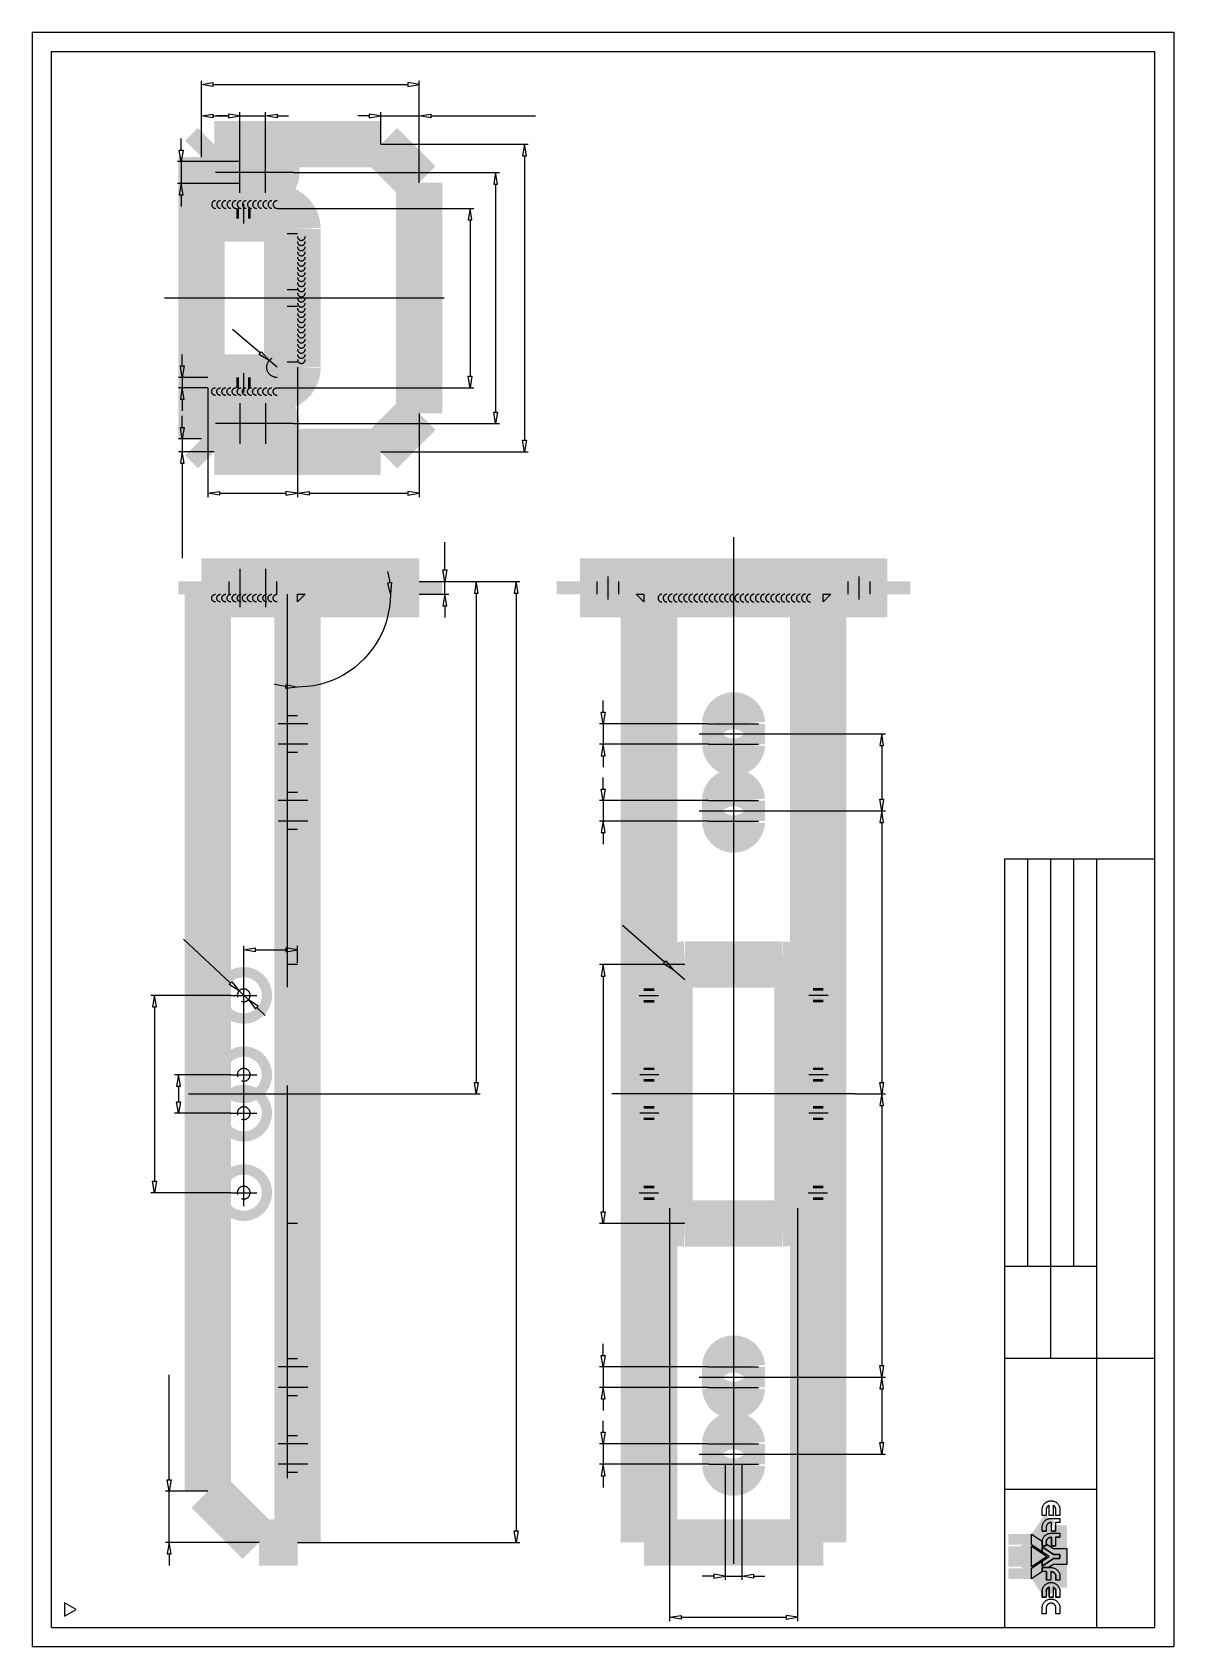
# Model space of a CAD drawing. Extents: x 17.6 to 52.5, y 0.1 to 49.5.
import ezdxf

# ---------------------------------------------------------------- set-up
doc = ezdxf.new("R2010")
doc.units = 0
doc.linetypes.add('1', pattern=[50.8, 31.75, -6.35, 6.35, -6.35])
doc.linetypes.add('2', pattern=[15, 12, -3])
doc.layers.get('0').update_dxf_attribs({"linetype": 'CONTINUOUS'})

msp = doc.modelspace()

# ---------------------------------------------------------------- linework, layer by layer
at = {"color": 7}
for points in [[(17.646, 49.452), (52.514, 49.452)], [(17.646, 49.452), (17.646, 0.144)], [(52.514, 49.452), (52.514, 0.144)], [(18.233, 48.865), (51.927, 48.865)], [(18.233, 0.731), (18.233, 48.865)], [(51.927, 48.865), (51.927, 0.731)], [(47.348, 24.211), (47.348, 0.731)], [(47.348, 24.211), (51.927, 24.211)], [(48.053, 11.766), (48.053, 24.211)], [(48.757, 8.949), (48.757, 24.211)], [(49.461, 11.766), (49.461, 24.211)], [(50.166, 0.731), (50.166, 24.211)], [(47.348, 11.766), (50.166, 11.766)], [(51.927, 8.949), (47.348, 8.949)], [(47.375, 4.957), (50.166, 4.957)], [(18.982, 1.281), (18.63, 1.485), (18.63, 1.078), (18.982, 1.281)], [(18.233, 0.731), (51.927, 0.731)], [(52.514, 0.144), (17.646, 0.144)]]:
    msp.add_lwpolyline(points, dxfattribs=at)
at = {"color": 5}
for points, const_width in [([(26.325, 48.164), (26.34, 48.172), (26.352, 48.181), (26.361, 48.192), (26.368, 48.205), (26.372, 48.22), (26.373, 48.236), (26.37, 48.26), (26.362, 48.282), (26.348, 48.301), (26.33, 48.315), (26.307, 48.324), (26.282, 48.327), (26.256, 48.324), (26.234, 48.315), (26.215, 48.3), (26.201, 48.281), (26.192, 48.259), (26.19, 48.235), (26.191, 48.219), (26.195, 48.205), (26.201, 48.192), (26.21, 48.181), (26.222, 48.172), (26.236, 48.164), (26.218, 48.156), (26.204, 48.144), (26.192, 48.13), (26.183, 48.113), (26.178, 48.095), (26.177, 48.074), (26.18, 48.045), (26.189, 48.02), (26.205, 47.998), (26.227, 47.981), (26.252, 47.971), (26.281, 47.967), (26.31, 47.971), (26.336, 47.981), (26.357, 47.998), (26.373, 48.02), (26.382, 48.046), (26.386, 48.075), (26.384, 48.097), (26.379, 48.116), (26.37, 48.133), (26.358, 48.146), (26.343, 48.157), (26.325, 48.164)], 0.0000000783), ([(26.139, 48.065), (26.098, 48.069), (26.094, 48.049), (26.087, 48.032), (26.077, 48.019), (26.065, 48.01), (26.052, 48.005), (26.037, 48.003), (26.019, 48.005), (26.003, 48.013), (25.989, 48.026), (25.979, 48.044), (25.972, 48.064), (25.97, 48.089), (25.972, 48.112), (25.978, 48.131), (25.989, 48.147), (26.002, 48.159), (26.019, 48.166), (26.038, 48.168), (26.05, 48.167), (26.061, 48.164), (26.072, 48.159), (26.081, 48.152), (26.089, 48.144), (26.095, 48.134), (26.132, 48.14), (26.101, 48.321), (25.944, 48.321), (25.944, 48.279), (26.07, 48.279), (26.087, 48.185), (26.068, 48.197), (26.048, 48.204), (26.027, 48.207), (26.001, 48.203), (25.978, 48.192), (25.957, 48.175), (25.941, 48.151), (25.932, 48.124), (25.929, 48.093), (25.931, 48.062), (25.94, 48.035), (25.954, 48.01), (25.977, 47.986), (26.004, 47.972), (26.037, 47.967), (26.064, 47.97), (26.088, 47.979), (26.108, 47.994), (26.123, 48.014), (26.134, 48.038), (26.139, 48.065)], 0.0000000783), ([(26.346, 48.075), (26.345, 48.063), (26.342, 48.051), (26.338, 48.039), (26.332, 48.028), (26.324, 48.019), (26.314, 48.012), (26.304, 48.007), (26.292, 48.004), (26.281, 48.003), (26.263, 48.005), (26.248, 48.012), (26.235, 48.023), (26.225, 48.037), (26.219, 48.054), (26.216, 48.073), (26.219, 48.093), (26.225, 48.11), (26.235, 48.125), (26.249, 48.136), (26.264, 48.143), (26.282, 48.145), (26.299, 48.143), (26.314, 48.136), (26.328, 48.125), (26.338, 48.111), (26.344, 48.094), (26.346, 48.075)], 0.0000000783), ([(26.333, 48.237), (26.331, 48.222), (26.327, 48.208), (26.319, 48.197), (26.308, 48.188), (26.295, 48.182), (26.281, 48.181), (26.267, 48.182), (26.255, 48.188), (26.244, 48.196), (26.236, 48.208), (26.231, 48.221), (26.23, 48.235), (26.231, 48.25), (26.236, 48.263), (26.244, 48.275), (26.255, 48.284), (26.267, 48.289), (26.281, 48.291), (26.295, 48.289), (26.308, 48.284), (26.318, 48.275), (26.326, 48.264), (26.331, 48.251), (26.333, 48.237)], 0.0000000783), ([(23.43, 47.106), (23.389, 47.11), (23.385, 47.09), (23.378, 47.073), (23.368, 47.06), (23.356, 47.051), (23.343, 47.045), (23.328, 47.044), (23.31, 47.046), (23.294, 47.054), (23.28, 47.067), (23.27, 47.085), (23.263, 47.105), (23.261, 47.13), (23.263, 47.153), (23.269, 47.172), (23.28, 47.188), (23.293, 47.2), (23.31, 47.207), (23.329, 47.209), (23.341, 47.208), (23.352, 47.205), (23.363, 47.2), (23.372, 47.193), (23.38, 47.185), (23.386, 47.175), (23.423, 47.181), (23.392, 47.361), (23.235, 47.361), (23.235, 47.32), (23.361, 47.32), (23.378, 47.226), (23.359, 47.238), (23.339, 47.245), (23.318, 47.248), (23.292, 47.244), (23.269, 47.233), (23.248, 47.216), (23.232, 47.192), (23.223, 47.165), (23.22, 47.133), (23.222, 47.103), (23.231, 47.076), (23.245, 47.051), (23.268, 47.027), (23.295, 47.013), (23.328, 47.008), (23.355, 47.011), (23.379, 47.02), (23.399, 47.035), (23.414, 47.055), (23.425, 47.079), (23.43, 47.106)], 0.0000000783), ([(23.529, 47.014), (23.568, 47.014), (23.568, 47.29), (23.579, 47.28), (23.591, 47.27), (23.605, 47.26), (23.62, 47.251), (23.634, 47.243), (23.646, 47.238), (23.646, 47.279), (23.625, 47.291), (23.606, 47.305), (23.589, 47.321), (23.574, 47.337), (23.563, 47.352), (23.555, 47.368), (23.529, 47.368), (23.529, 47.014)], 0.0000000783), ([(24.408, 47.188), (24.407, 47.227), (24.403, 47.26), (24.397, 47.288), (24.388, 47.312), (24.376, 47.331), (24.362, 47.347), (24.346, 47.359), (24.327, 47.365), (24.305, 47.368), (24.288, 47.366), (24.274, 47.363), (24.26, 47.356), (24.248, 47.348), (24.237, 47.337), (24.228, 47.323), (24.22, 47.308), (24.214, 47.291), (24.209, 47.271), (24.205, 47.248), (24.202, 47.22), (24.201, 47.188), (24.203, 47.149), (24.207, 47.116), (24.213, 47.088), (24.222, 47.064), (24.233, 47.045), (24.247, 47.029), (24.264, 47.017), (24.283, 47.01), (24.305, 47.008), (24.333, 47.012), (24.357, 47.024), (24.377, 47.045), (24.394, 47.08), (24.405, 47.128), (24.408, 47.188)], 0.0000000783), ([(24.508, 47.014), (24.547, 47.014), (24.547, 47.29), (24.557, 47.28), (24.569, 47.27), (24.584, 47.26), (24.598, 47.251), (24.612, 47.243), (24.625, 47.238), (24.625, 47.279), (24.604, 47.291), (24.585, 47.305), (24.567, 47.321), (24.553, 47.337), (24.541, 47.352), (24.533, 47.368), (24.508, 47.368), (24.508, 47.014)], 0.0000000783), ([(30.557, 47.372), (30.537, 47.37), (30.52, 47.362), (30.506, 47.348), (30.495, 47.33), (30.488, 47.308), (30.486, 47.282), (30.488, 47.256), (30.495, 47.234), (30.506, 47.216), (30.52, 47.203), (30.537, 47.195), (30.557, 47.192), (30.576, 47.194), (30.593, 47.202), (30.608, 47.215), (30.619, 47.233), (30.626, 47.255), (30.628, 47.281), (30.626, 47.308), (30.619, 47.33), (30.608, 47.348), (30.594, 47.362), (30.576, 47.37), (30.557, 47.372)], 0.0000000783), ([(30.557, 47.34), (30.568, 47.339), (30.577, 47.334), (30.585, 47.327), (30.591, 47.316), (30.595, 47.301), (30.596, 47.282), (30.595, 47.264), (30.591, 47.249), (30.585, 47.238), (30.577, 47.23), (30.568, 47.225), (30.557, 47.224), (30.546, 47.225), (30.537, 47.23), (30.529, 47.238), (30.523, 47.249), (30.519, 47.264), (30.518, 47.283), (30.519, 47.301), (30.523, 47.315), (30.529, 47.326), (30.537, 47.334), (30.546, 47.339), (30.557, 47.34)], 0.0000000783), ([(30.865, 47.106), (30.825, 47.11), (30.82, 47.09), (30.813, 47.073), (30.803, 47.06), (30.792, 47.051), (30.778, 47.045), (30.764, 47.044), (30.746, 47.046), (30.73, 47.054), (30.716, 47.067), (30.705, 47.085), (30.699, 47.105), (30.697, 47.13), (30.699, 47.153), (30.705, 47.172), (30.715, 47.188), (30.729, 47.2), (30.745, 47.207), (30.764, 47.209), (30.776, 47.208), (30.788, 47.205), (30.798, 47.2), (30.808, 47.193), (30.815, 47.185), (30.822, 47.175), (30.858, 47.181), (30.828, 47.361), (30.67, 47.361), (30.67, 47.32), (30.797, 47.32), (30.814, 47.226), (30.794, 47.238), (30.774, 47.245), (30.754, 47.248), (30.728, 47.244), (30.704, 47.233), (30.684, 47.216), (30.668, 47.192), (30.658, 47.165), (30.655, 47.133), (30.658, 47.103), (30.666, 47.076), (30.68, 47.051), (30.703, 47.027), (30.731, 47.013), (30.764, 47.008), (30.791, 47.011), (30.814, 47.02), (30.834, 47.035), (30.85, 47.055), (30.86, 47.079), (30.865, 47.106)], 0.0000000783), ([(30.987, 47.014), (30.987, 47.098), (31.124, 47.098), (31.124, 47.138), (30.98, 47.366), (30.948, 47.366), (30.948, 47.138), (30.905, 47.138), (30.905, 47.098), (30.948, 47.098), (30.948, 47.014), (30.987, 47.014)], 0.0000000783), ([(31.579, 47.106), (31.539, 47.11), (31.534, 47.09), (31.527, 47.073), (31.517, 47.06), (31.506, 47.051), (31.492, 47.045), (31.478, 47.044), (31.46, 47.046), (31.444, 47.054), (31.43, 47.067), (31.419, 47.085), (31.413, 47.105), (31.411, 47.13), (31.413, 47.153), (31.419, 47.172), (31.429, 47.188), (31.443, 47.2), (31.459, 47.207), (31.478, 47.209), (31.49, 47.208), (31.502, 47.205), (31.512, 47.2), (31.522, 47.193), (31.529, 47.185), (31.536, 47.175), (31.572, 47.181), (31.542, 47.361), (31.384, 47.361), (31.384, 47.32), (31.511, 47.32), (31.528, 47.226), (31.508, 47.238), (31.488, 47.245), (31.468, 47.248), (31.442, 47.244), (31.418, 47.233), (31.398, 47.216), (31.382, 47.192), (31.372, 47.165), (31.369, 47.133), (31.372, 47.103), (31.38, 47.076), (31.394, 47.051), (31.417, 47.027), (31.445, 47.013), (31.478, 47.008), (31.505, 47.011), (31.528, 47.02), (31.548, 47.035), (31.564, 47.055), (31.574, 47.079), (31.579, 47.106)], 0.0000000783), ([(31.679, 47.014), (31.718, 47.014), (31.718, 47.29), (31.728, 47.28), (31.741, 47.27), (31.755, 47.26), (31.77, 47.251), (31.783, 47.243), (31.796, 47.238), (31.796, 47.279), (31.775, 47.291), (31.756, 47.305), (31.739, 47.321), (31.724, 47.337), (31.713, 47.352), (31.704, 47.368), (31.679, 47.368), (31.679, 47.014)], 0.0000000783), ([(32.037, 47.014), (32.037, 47.366), (31.998, 47.366), (31.998, 47.014), (32.037, 47.014)], 0.0000000783), ([(32.15, 47.014), (32.15, 47.236), (32.184, 47.236), (32.184, 47.269), (32.15, 47.269), (32.15, 47.296), (32.15, 47.312), (32.148, 47.325), (32.146, 47.335), (32.141, 47.345), (32.135, 47.354), (32.126, 47.362), (32.115, 47.368), (32.102, 47.371), (32.086, 47.372), (32.075, 47.372), (32.063, 47.37), (32.05, 47.368), (32.056, 47.33), (32.064, 47.332), (32.072, 47.332), (32.079, 47.333), (32.09, 47.332), (32.098, 47.329), (32.104, 47.324), (32.108, 47.317), (32.11, 47.307), (32.111, 47.293), (32.111, 47.269), (32.067, 47.269), (32.067, 47.236), (32.111, 47.236), (32.111, 47.014), (32.15, 47.014)], 0.0000000783), ([(32.406, 47.014), (32.406, 47.366), (32.367, 47.366), (32.367, 47.24), (32.347, 47.259), (32.324, 47.271), (32.298, 47.275), (32.282, 47.274), (32.267, 47.27), (32.254, 47.264), (32.242, 47.255), (32.233, 47.245), (32.227, 47.233), (32.222, 47.218), (32.219, 47.199), (32.219, 47.176), (32.219, 47.014), (32.257, 47.014), (32.257, 47.176), (32.259, 47.195), (32.263, 47.211), (32.27, 47.223), (32.28, 47.231), (32.292, 47.236), (32.306, 47.238), (32.317, 47.237), (32.328, 47.233), (32.338, 47.228), (32.348, 47.22), (32.355, 47.211), (32.36, 47.201), (32.364, 47.188), (32.366, 47.172), (32.367, 47.154), (32.367, 47.014), (32.406, 47.014)], 0.0000000783), ([(32.494, 47.138), (32.452, 47.126), (32.463, 47.091), (32.479, 47.061), (32.5, 47.038), (32.524, 47.021), (32.552, 47.011), (32.584, 47.008), (32.616, 47.011), (32.643, 47.018), (32.667, 47.031), (32.687, 47.049), (32.703, 47.071), (32.716, 47.098), (32.725, 47.128), (32.731, 47.16), (32.732, 47.193), (32.73, 47.228), (32.724, 47.26), (32.714, 47.289), (32.699, 47.314), (32.681, 47.335), (32.66, 47.351), (32.636, 47.363), (32.61, 47.37), (32.583, 47.372), (32.553, 47.369), (32.526, 47.36), (32.503, 47.345), (32.483, 47.325), (32.468, 47.3), (32.458, 47.27), (32.499, 47.259), (32.507, 47.282), (32.518, 47.301), (32.531, 47.315), (32.546, 47.325), (32.564, 47.33), (32.584, 47.332), (32.607, 47.33), (32.627, 47.324), (32.645, 47.313), (32.66, 47.298), (32.671, 47.281), (32.679, 47.261), (32.685, 47.239), (32.688, 47.216), (32.689, 47.193), (32.688, 47.164), (32.684, 47.138), (32.677, 47.115), (32.668, 47.094), (32.656, 47.077), (32.641, 47.065), (32.624, 47.055), (32.606, 47.05), (32.587, 47.048), (32.565, 47.05), (32.545, 47.058), (32.527, 47.071), (32.513, 47.088), (32.502, 47.11), (32.494, 47.138)], 0.0000000783), ([(24.368, 47.188), (24.366, 47.136), (24.36, 47.098), (24.35, 47.072), (24.337, 47.056), (24.322, 47.047), (24.305, 47.044), (24.288, 47.047), (24.273, 47.056), (24.26, 47.072), (24.25, 47.098), (24.243, 47.137), (24.241, 47.188), (24.243, 47.239), (24.25, 47.278), (24.26, 47.303), (24.273, 47.319), (24.288, 47.329), (24.305, 47.332), (24.322, 47.329), (24.336, 47.321), (24.348, 47.307), (24.359, 47.279), (24.366, 47.24), (24.368, 47.188)], 0.0000000783), ([(30.987, 47.297), (31.086, 47.138), (30.987, 47.138), (30.987, 47.297)], 0.0000000783), ([(31.348, 47.014), (31.264, 47.147), (31.342, 47.269), (31.293, 47.269), (31.258, 47.209), (31.252, 47.199), (31.247, 47.189), (31.242, 47.181), (31.236, 47.191), (31.23, 47.2), (31.225, 47.209), (31.186, 47.269), (31.139, 47.269), (31.219, 47.149), (31.133, 47.014), (31.181, 47.014), (31.228, 47.093), (31.241, 47.115), (31.301, 47.014), (31.348, 47.014)], 0.0000000783), ([(31.927, 47.014), (31.927, 47.063), (31.883, 47.063), (31.883, 47.014), (31.927, 47.014)], 0.0000000783), ([(21.886, 45.424), (21.878, 45.439), (21.869, 45.451), (21.858, 45.46), (21.845, 45.467), (21.83, 45.47), (21.814, 45.472), (21.79, 45.469), (21.768, 45.461), (21.749, 45.447), (21.735, 45.428), (21.726, 45.406), (21.723, 45.381), (21.726, 45.355), (21.735, 45.333), (21.75, 45.314), (21.769, 45.3), (21.791, 45.291), (21.815, 45.289), (21.831, 45.29), (21.845, 45.294), (21.858, 45.3), (21.869, 45.309), (21.878, 45.321), (21.886, 45.335), (21.894, 45.317), (21.906, 45.303), (21.92, 45.291), (21.937, 45.282), (21.955, 45.277), (21.976, 45.276), (22.005, 45.279), (22.03, 45.288), (22.052, 45.304), (22.069, 45.326), (22.079, 45.351), (22.083, 45.38), (22.079, 45.409), (22.069, 45.435), (22.052, 45.456), (22.03, 45.472), (22.004, 45.481), (21.975, 45.484), (21.953, 45.483), (21.934, 45.478), (21.917, 45.469), (21.904, 45.457), (21.893, 45.442), (21.886, 45.424)], 0.0000000783), ([(21.813, 45.432), (21.828, 45.43), (21.842, 45.425), (21.853, 45.417), (21.862, 45.407), (21.868, 45.394), (21.869, 45.38), (21.868, 45.366), (21.862, 45.353), (21.854, 45.343), (21.842, 45.335), (21.829, 45.33), (21.815, 45.329), (21.8, 45.33), (21.787, 45.335), (21.775, 45.343), (21.766, 45.354), (21.761, 45.366), (21.759, 45.38), (21.761, 45.394), (21.766, 45.407), (21.775, 45.417), (21.786, 45.425), (21.799, 45.43), (21.813, 45.432)], 0.0000000783), ([(21.87, 45.527), (21.87, 45.736), (21.829, 45.736), (21.829, 45.527), (21.87, 45.527)], 0.0000000783), ([(21.975, 45.444), (21.987, 45.444), (21.999, 45.441), (22.011, 45.437), (22.022, 45.43), (22.031, 45.423), (22.038, 45.413), (22.043, 45.402), (22.046, 45.391), (22.047, 45.38), (22.045, 45.362), (22.038, 45.347), (22.027, 45.334), (22.013, 45.323), (21.996, 45.317), (21.977, 45.315), (21.957, 45.317), (21.94, 45.324), (21.925, 45.334), (21.914, 45.348), (21.907, 45.363), (21.905, 45.381), (21.907, 45.398), (21.914, 45.413), (21.925, 45.426), (21.939, 45.436), (21.956, 45.442), (21.975, 45.444)], 0.0000000783), ([(21.977, 45.736), (21.936, 45.736), (21.936, 45.527), (21.977, 45.527), (21.977, 45.736)], 0.0000000783), ([(21.985, 45.115), (21.981, 45.074), (22.001, 45.07), (22.018, 45.062), (22.031, 45.053), (22.04, 45.041), (22.045, 45.028), (22.047, 45.013), (22.045, 44.995), (22.037, 44.979), (22.024, 44.965), (22.006, 44.955), (21.986, 44.948), (21.961, 44.946), (21.938, 44.948), (21.919, 44.954), (21.903, 44.965), (21.891, 44.978), (21.884, 44.995), (21.882, 45.014), (21.883, 45.026), (21.886, 45.037), (21.891, 45.047), (21.898, 45.057), (21.906, 45.065), (21.916, 45.071), (21.91, 45.108), (21.73, 45.077), (21.73, 44.919), (21.771, 44.919), (21.771, 45.046), (21.865, 45.063), (21.853, 45.044), (21.846, 45.024), (21.843, 45.003), (21.847, 44.977), (21.858, 44.954), (21.875, 44.933), (21.899, 44.917), (21.926, 44.908), (21.957, 44.905), (21.988, 44.907), (22.015, 44.916), (22.04, 44.93), (22.064, 44.952), (22.078, 44.98), (22.083, 45.013), (22.08, 45.04), (22.071, 45.063), (22.056, 45.083), (22.036, 45.099), (22.012, 45.11), (21.985, 45.115)], 0.0000000783), ([(22.077, 45.216), (22.028, 45.216), (22.028, 45.172), (22.077, 45.172), (22.077, 45.216)], 0.0000000783), ([(21.87, 44.653), (21.87, 44.862), (21.829, 44.862), (21.829, 44.653), (21.87, 44.653)], 0.0000000783), ([(21.977, 44.862), (21.936, 44.862), (21.936, 44.653), (21.977, 44.653), (21.977, 44.862)], 0.0000000783), ([(32.355, 41.754), (32.355, 41.963), (32.314, 41.963), (32.314, 41.754), (32.355, 41.754)], 0.0000000783), ([(32.462, 41.963), (32.421, 41.963), (32.421, 41.754), (32.462, 41.754), (32.462, 41.963)], 0.0000000783), ([(30.595, 41.585), (30.554, 41.585), (30.554, 41.38), (30.587, 41.38), (30.614, 41.4), (30.646, 41.42), (30.683, 41.44), (30.722, 41.458), (30.763, 41.473), (30.805, 41.486), (30.835, 41.492), (30.867, 41.497), (30.901, 41.501), (30.901, 41.541), (30.872, 41.539), (30.838, 41.534), (30.801, 41.526), (30.762, 41.515), (30.724, 41.502), (30.687, 41.485), (30.653, 41.468), (30.622, 41.449), (30.595, 41.43), (30.595, 41.585)], 0.0000000783), ([(30.694, 41.63), (30.694, 41.84), (30.654, 41.84), (30.654, 41.63), (30.694, 41.63)], 0.0000000783), ([(30.801, 41.84), (30.761, 41.84), (30.761, 41.63), (30.801, 41.63), (30.801, 41.84)], 0.0000000783), ([(31.6, 41.582), (31.597, 41.544), (31.614, 41.54), (31.628, 41.534), (31.639, 41.526), (31.646, 41.516), (31.651, 41.505), (31.652, 41.492), (31.651, 41.48), (31.648, 41.47), (31.643, 41.46), (31.636, 41.452), (31.628, 41.444), (31.619, 41.438), (31.607, 41.433), (31.594, 41.428), (31.578, 41.424), (31.56, 41.42), (31.543, 41.418), (31.525, 41.418), (31.522, 41.418), (31.52, 41.418), (31.516, 41.418), (31.529, 41.427), (31.54, 41.437), (31.55, 41.45), (31.557, 41.464), (31.561, 41.478), (31.562, 41.494), (31.559, 41.518), (31.548, 41.541), (31.531, 41.56), (31.507, 41.575), (31.479, 41.584), (31.447, 41.587), (31.414, 41.584), (31.385, 41.575), (31.361, 41.559), (31.343, 41.538), (31.332, 41.515), (31.328, 41.488), (31.33, 41.468), (31.336, 41.449), (31.347, 41.431), (31.361, 41.416), (31.378, 41.403), (31.399, 41.392), (31.426, 41.385), (31.459, 41.38), (31.498, 41.379), (31.54, 41.38), (31.576, 41.385), (31.606, 41.392), (31.631, 41.402), (31.651, 41.416), (31.667, 41.431), (31.679, 41.45), (31.685, 41.47), (31.688, 41.493), (31.685, 41.516), (31.678, 41.536), (31.665, 41.553), (31.648, 41.567), (31.626, 41.576), (31.6, 41.582)], 0.0000000783), ([(31.445, 41.422), (31.422, 41.424), (31.402, 41.43), (31.386, 41.44), (31.374, 41.453), (31.366, 41.467), (31.364, 41.483), (31.367, 41.5), (31.374, 41.515), (31.388, 41.528), (31.405, 41.539), (31.425, 41.545), (31.449, 41.547), (31.47, 41.545), (31.488, 41.539), (31.503, 41.529), (31.515, 41.516), (31.522, 41.501), (31.524, 41.484), (31.522, 41.467), (31.515, 41.452), (31.503, 41.44), (31.487, 41.43), (31.468, 41.424), (31.445, 41.422)], 0.0000000783), ([(31.475, 41.63), (31.475, 41.84), (31.434, 41.84), (31.434, 41.63), (31.475, 41.63)], 0.0000000783), ([(31.582, 41.84), (31.541, 41.84), (31.541, 41.63), (31.582, 41.63), (31.582, 41.84)], 0.0000000783), ([(32.562, 41.564), (32.562, 41.603), (32.286, 41.603), (32.296, 41.613), (32.306, 41.626), (32.316, 41.64), (32.325, 41.654), (32.333, 41.668), (32.338, 41.681), (32.297, 41.681), (32.284, 41.66), (32.271, 41.641), (32.255, 41.624), (32.239, 41.609), (32.224, 41.597), (32.208, 41.589), (32.208, 41.564), (32.562, 41.564)], 0.0000000783), ([(32.52, 41.26), (32.562, 41.26), (32.562, 41.469), (32.552, 41.469), (32.542, 41.467), (32.532, 41.465), (32.516, 41.458), (32.5, 41.45), (32.485, 41.439), (32.469, 41.426), (32.451, 41.409), (32.432, 41.388), (32.402, 41.357), (32.378, 41.334), (32.357, 41.318), (32.339, 41.308), (32.322, 41.302), (32.305, 41.3), (32.289, 41.302), (32.274, 41.308), (32.262, 41.317), (32.252, 41.329), (32.246, 41.343), (32.244, 41.36), (32.246, 41.377), (32.252, 41.392), (32.263, 41.405), (32.277, 41.414), (32.294, 41.42), (32.315, 41.422), (32.31, 41.462), (32.28, 41.457), (32.254, 41.446), (32.234, 41.431), (32.22, 41.411), (32.211, 41.387), (32.208, 41.359), (32.211, 41.331), (32.221, 41.307), (32.236, 41.287), (32.257, 41.272), (32.28, 41.263), (32.306, 41.26), (32.32, 41.261), (32.334, 41.264), (32.348, 41.268), (32.361, 41.274), (32.376, 41.283), (32.391, 41.294), (32.407, 41.309), (32.428, 41.329), (32.453, 41.354), (32.472, 41.374), (32.487, 41.389), (32.497, 41.399), (32.505, 41.405), (32.512, 41.411), (32.52, 41.415), (32.52, 41.26)], 0.0000000783), ([(30.728, 41.341), (30.689, 41.34), (30.655, 41.336), (30.627, 41.33), (30.604, 41.321), (30.584, 41.309), (30.568, 41.295), (30.557, 41.279), (30.55, 41.26), (30.548, 41.238), (30.549, 41.222), (30.553, 41.207), (30.559, 41.193), (30.568, 41.181), (30.579, 41.17), (30.592, 41.161), (30.607, 41.154), (30.625, 41.147), (30.644, 41.142), (30.667, 41.138), (30.695, 41.135), (30.728, 41.134), (30.766, 41.136), (30.8, 41.14), (30.828, 41.146), (30.851, 41.155), (30.871, 41.166), (30.887, 41.18), (30.898, 41.197), (30.905, 41.216), (30.907, 41.238), (30.903, 41.266), (30.891, 41.29), (30.871, 41.31), (30.835, 41.327), (30.788, 41.338), (30.728, 41.341)], 0.0000000783), ([(30.728, 41.301), (30.779, 41.299), (30.818, 41.293), (30.843, 41.283), (30.859, 41.27), (30.869, 41.255), (30.872, 41.238), (30.869, 41.221), (30.859, 41.206), (30.843, 41.193), (30.817, 41.183), (30.779, 41.176), (30.728, 41.174), (30.676, 41.176), (30.638, 41.183), (30.612, 41.193), (30.596, 41.206), (30.587, 41.221), (30.584, 41.238), (30.586, 41.255), (30.595, 41.269), (30.609, 41.281), (30.636, 41.292), (30.676, 41.299), (30.728, 41.301)], 0.0000000783), ([(30.694, 40.879), (30.694, 41.089), (30.654, 41.089), (30.654, 40.879), (30.694, 40.879)], 0.0000000783), ([(30.801, 41.089), (30.761, 41.089), (30.761, 40.879), (30.801, 40.879), (30.801, 41.089)], 0.0000000783), ([(31.491, 41.281), (31.483, 41.296), (31.474, 41.308), (31.463, 41.317), (31.45, 41.324), (31.435, 41.328), (31.419, 41.329), (31.395, 41.326), (31.373, 41.318), (31.354, 41.304), (31.34, 41.286), (31.331, 41.264), (31.328, 41.238), (31.331, 41.212), (31.34, 41.19), (31.355, 41.171), (31.374, 41.157), (31.396, 41.149), (31.42, 41.146), (31.436, 41.147), (31.45, 41.151), (31.463, 41.157), (31.474, 41.166), (31.483, 41.178), (31.491, 41.192), (31.499, 41.174), (31.511, 41.16), (31.525, 41.148), (31.542, 41.14), (31.56, 41.134), (31.581, 41.133), (31.61, 41.136), (31.635, 41.146), (31.657, 41.161), (31.674, 41.183), (31.684, 41.208), (31.688, 41.237), (31.684, 41.266), (31.674, 41.292), (31.657, 41.313), (31.635, 41.329), (31.609, 41.338), (31.58, 41.342), (31.558, 41.34), (31.539, 41.335), (31.522, 41.326), (31.509, 41.314), (31.498, 41.299), (31.491, 41.281)], 0.0000000783), ([(31.418, 41.289), (31.433, 41.287), (31.447, 41.283), (31.458, 41.275), (31.467, 41.264), (31.472, 41.251), (31.474, 41.237), (31.472, 41.223), (31.467, 41.211), (31.458, 41.2), (31.447, 41.192), (31.434, 41.187), (31.42, 41.186), (31.405, 41.187), (31.392, 41.192), (31.38, 41.201), (31.371, 41.211), (31.366, 41.223), (31.364, 41.237), (31.365, 41.251), (31.371, 41.264), (31.38, 41.274), (31.391, 41.283), (31.403, 41.287), (31.418, 41.289)], 0.0000000783), ([(31.475, 40.879), (31.475, 41.089), (31.434, 41.089), (31.434, 40.879), (31.475, 40.879)], 0.0000000783), ([(31.58, 41.302), (31.592, 41.301), (31.604, 41.298), (31.616, 41.294), (31.627, 41.288), (31.636, 41.28), (31.643, 41.27), (31.648, 41.26), (31.651, 41.248), (31.652, 41.237), (31.65, 41.219), (31.643, 41.204), (31.632, 41.191), (31.618, 41.181), (31.601, 41.175), (31.582, 41.173), (31.562, 41.175), (31.545, 41.181), (31.53, 41.191), (31.519, 41.205), (31.512, 41.22), (31.51, 41.238), (31.512, 41.255), (31.519, 41.27), (31.53, 41.284), (31.544, 41.294), (31.561, 41.3), (31.58, 41.302)], 0.0000000783), ([(31.582, 41.089), (31.541, 41.089), (31.541, 40.879), (31.582, 40.879), (31.582, 41.089)], 0.0000000783), ([(32.388, 41.218), (32.349, 41.217), (32.316, 41.213), (32.288, 41.206), (32.264, 41.198), (32.245, 41.186), (32.229, 41.172), (32.217, 41.156), (32.21, 41.136), (32.208, 41.115), (32.209, 41.098), (32.213, 41.083), (32.22, 41.07), (32.228, 41.058), (32.239, 41.047), (32.253, 41.038), (32.268, 41.03), (32.285, 41.024), (32.305, 41.018), (32.328, 41.014), (32.356, 41.012), (32.388, 41.011), (32.427, 41.013), (32.46, 41.016), (32.488, 41.023), (32.512, 41.032), (32.531, 41.043), (32.547, 41.057), (32.559, 41.074), (32.566, 41.093), (32.568, 41.115), (32.564, 41.143), (32.552, 41.167), (32.531, 41.187), (32.496, 41.204), (32.448, 41.215), (32.388, 41.218)], 0.0000000783), ([(32.388, 41.178), (32.439, 41.176), (32.478, 41.17), (32.504, 41.16), (32.52, 41.147), (32.529, 41.132), (32.532, 41.115), (32.529, 41.098), (32.519, 41.083), (32.503, 41.07), (32.478, 41.059), (32.439, 41.053), (32.388, 41.051), (32.337, 41.053), (32.298, 41.059), (32.273, 41.07), (32.257, 41.083), (32.247, 41.098), (32.244, 41.115), (32.247, 41.132), (32.255, 41.146), (32.269, 41.158), (32.297, 41.169), (32.336, 41.176), (32.388, 41.178)], 0.0000000783), ([(32.355, 40.756), (32.355, 40.965), (32.314, 40.965), (32.314, 40.756), (32.355, 40.756)], 0.0000000783), ([(32.462, 40.965), (32.421, 40.965), (32.421, 40.756), (32.462, 40.756), (32.462, 40.965)], 0.0000000783), ([(23.761, 40.217), (23.534, 39.948), (23.641, 39.858), (23.662, 39.842), (23.68, 39.83), (23.697, 39.823), (23.712, 39.821), (23.728, 39.821), (23.745, 39.826), (23.761, 39.834), (23.776, 39.845), (23.789, 39.858), (23.803, 39.878), (23.811, 39.899), (23.813, 39.921), (23.81, 39.943), (23.8, 39.966), (23.783, 39.989), (23.795, 39.987), (23.805, 39.986), (23.814, 39.986), (23.832, 39.989), (23.851, 39.993), (23.871, 39.999), (23.974, 40.037), (23.934, 40.071), (23.855, 40.042), (23.833, 40.035), (23.815, 40.029), (23.8, 40.025), (23.788, 40.022), (23.778, 40.021), (23.769, 40.02), (23.762, 40.021), (23.755, 40.023), (23.748, 40.026), (23.743, 40.029), (23.737, 40.033), (23.729, 40.039), (23.692, 40.071), (23.793, 40.19), (23.761, 40.217)], 0.0000000783), ([(23.735, 39.982), (23.748, 39.97), (23.758, 39.958), (23.765, 39.948), (23.769, 39.937), (23.771, 39.927), (23.77, 39.916), (23.767, 39.905), (23.763, 39.895), (23.756, 39.886), (23.745, 39.875), (23.732, 39.868), (23.717, 39.865), (23.702, 39.867), (23.685, 39.874), (23.668, 39.886), (23.591, 39.951), (23.666, 40.04), (23.735, 39.982)], 0.0000000783), ([(24.088, 39.941), (24.034, 39.877), (23.929, 39.965), (23.903, 39.935), (23.866, 39.667), (23.891, 39.647), (24.038, 39.821), (24.071, 39.794), (24.096, 39.824), (24.063, 39.852), (24.118, 39.916), (24.088, 39.941)], 0.0000000783), ([(23.906, 39.725), (23.932, 39.91), (24.008, 39.846), (23.906, 39.725)], 0.0000000783), ([(22.112, 38.738), (22.028, 38.738), (22.028, 38.875), (21.988, 38.875), (21.76, 38.731), (21.76, 38.699), (21.988, 38.699), (21.988, 38.656), (22.028, 38.656), (22.028, 38.699), (22.112, 38.699), (22.112, 38.738)], 0.0000000783), ([(21.829, 38.738), (21.988, 38.837), (21.988, 38.738), (21.829, 38.738)], 0.0000000783), ([(21.986, 35.44), (21.998, 35.398), (22.033, 35.41), (22.063, 35.425), (22.086, 35.446), (22.102, 35.47), (22.112, 35.498), (22.116, 35.53), (22.113, 35.562), (22.106, 35.589), (22.093, 35.613), (22.075, 35.633), (22.053, 35.649), (22.026, 35.662), (21.995, 35.671), (21.964, 35.677), (21.931, 35.679), (21.896, 35.676), (21.864, 35.67), (21.835, 35.66), (21.81, 35.645), (21.789, 35.627), (21.773, 35.606), (21.761, 35.582), (21.754, 35.556), (21.752, 35.529), (21.755, 35.499), (21.764, 35.472), (21.779, 35.449), (21.799, 35.43), (21.824, 35.414), (21.854, 35.404), (21.865, 35.445), (21.842, 35.454), (21.823, 35.464), (21.809, 35.477), (21.799, 35.492), (21.793, 35.51), (21.792, 35.53), (21.794, 35.553), (21.8, 35.573), (21.811, 35.591), (21.825, 35.606), (21.843, 35.617), (21.863, 35.625), (21.885, 35.631), (21.908, 35.634), (21.931, 35.635), (21.96, 35.634), (21.986, 35.63), (22.009, 35.624), (22.03, 35.614), (22.046, 35.602), (22.059, 35.587), (22.069, 35.57), (22.074, 35.552), (22.076, 35.533), (22.073, 35.511), (22.066, 35.491), (22.053, 35.473), (22.036, 35.459), (22.014, 35.448), (21.986, 35.44)], 0.0000000783), ([(24.379, 35.582), (24.338, 35.585), (24.333, 35.565), (24.326, 35.549), (24.317, 35.536), (24.305, 35.526), (24.291, 35.521), (24.277, 35.519), (24.259, 35.522), (24.243, 35.529), (24.229, 35.542), (24.218, 35.56), (24.212, 35.581), (24.21, 35.605), (24.212, 35.628), (24.218, 35.647), (24.228, 35.663), (24.242, 35.675), (24.258, 35.682), (24.277, 35.685), (24.289, 35.684), (24.301, 35.68), (24.311, 35.675), (24.321, 35.668), (24.329, 35.66), (24.335, 35.651), (24.372, 35.656), (24.341, 35.837), (24.183, 35.837), (24.183, 35.795), (24.31, 35.795), (24.327, 35.701), (24.307, 35.713), (24.288, 35.72), (24.267, 35.723), (24.241, 35.719), (24.217, 35.709), (24.197, 35.691), (24.181, 35.668), (24.172, 35.64), (24.168, 35.609), (24.171, 35.578), (24.179, 35.551), (24.193, 35.526), (24.216, 35.502), (24.244, 35.488), (24.277, 35.483), (24.304, 35.486), (24.327, 35.495), (24.347, 35.51), (24.363, 35.53), (24.373, 35.554), (24.379, 35.582)], 0.0000000783), ([(24.625, 35.582), (24.586, 35.588), (24.58, 35.566), (24.573, 35.548), (24.563, 35.535), (24.551, 35.526), (24.538, 35.521), (24.524, 35.519), (24.506, 35.521), (24.491, 35.528), (24.477, 35.54), (24.467, 35.555), (24.46, 35.573), (24.458, 35.592), (24.46, 35.611), (24.466, 35.627), (24.476, 35.642), (24.489, 35.652), (24.503, 35.659), (24.52, 35.661), (24.528, 35.66), (24.537, 35.659), (24.548, 35.656), (24.543, 35.694), (24.541, 35.694), (24.539, 35.694), (24.537, 35.694), (24.521, 35.695), (24.506, 35.7), (24.492, 35.708), (24.481, 35.719), (24.475, 35.734), (24.473, 35.752), (24.474, 35.767), (24.479, 35.781), (24.487, 35.792), (24.498, 35.8), (24.51, 35.806), (24.524, 35.807), (24.539, 35.806), (24.551, 35.8), (24.562, 35.792), (24.571, 35.779), (24.578, 35.763), (24.582, 35.744), (24.621, 35.752), (24.614, 35.779), (24.603, 35.801), (24.588, 35.819), (24.57, 35.832), (24.549, 35.84), (24.525, 35.843), (24.508, 35.842), (24.493, 35.837), (24.478, 35.831), (24.464, 35.821), (24.453, 35.81), (24.444, 35.797), (24.438, 35.782), (24.434, 35.767), (24.433, 35.751), (24.434, 35.737), (24.437, 35.723), (24.444, 35.71), (24.452, 35.698), (24.463, 35.688), (24.476, 35.68), (24.459, 35.674), (24.444, 35.664), (24.433, 35.65), (24.424, 35.634), (24.419, 35.615), (24.417, 35.593), (24.42, 35.564), (24.43, 35.538), (24.447, 35.515), (24.469, 35.497), (24.495, 35.487), (24.524, 35.483), (24.55, 35.486), (24.573, 35.495), (24.593, 35.511), (24.609, 35.531), (24.619, 35.555), (24.625, 35.582)], 0.0000000783), ([(27.409, 35.582), (27.369, 35.585), (27.364, 35.565), (27.357, 35.549), (27.347, 35.536), (27.336, 35.526), (27.322, 35.521), (27.308, 35.519), (27.29, 35.522), (27.274, 35.529), (27.26, 35.542), (27.249, 35.56), (27.243, 35.581), (27.241, 35.605), (27.243, 35.628), (27.249, 35.647), (27.259, 35.663), (27.273, 35.675), (27.289, 35.682), (27.308, 35.685), (27.32, 35.684), (27.332, 35.68), (27.342, 35.675), (27.352, 35.668), (27.359, 35.66), (27.366, 35.651), (27.402, 35.656), (27.372, 35.837), (27.214, 35.837), (27.214, 35.795), (27.341, 35.795), (27.358, 35.701), (27.338, 35.713), (27.318, 35.72), (27.298, 35.723), (27.272, 35.719), (27.248, 35.709), (27.228, 35.691), (27.212, 35.668), (27.202, 35.64), (27.199, 35.609), (27.202, 35.578), (27.21, 35.551), (27.224, 35.526), (27.247, 35.502), (27.275, 35.488), (27.308, 35.483), (27.335, 35.486), (27.358, 35.495), (27.378, 35.51), (27.394, 35.53), (27.404, 35.554), (27.409, 35.582)], 0.0000000783), ([(27.511, 35.489), (27.511, 35.539), (27.466, 35.539), (27.466, 35.489), (27.511, 35.489)], 0.0000000783), ([(27.776, 35.795), (27.776, 35.837), (27.571, 35.837), (27.571, 35.803), (27.591, 35.777), (27.611, 35.745), (27.631, 35.708), (27.649, 35.668), (27.665, 35.628), (27.677, 35.586), (27.684, 35.556), (27.689, 35.523), (27.692, 35.489), (27.732, 35.489), (27.73, 35.519), (27.725, 35.552), (27.717, 35.59), (27.706, 35.629), (27.693, 35.666), (27.677, 35.703), (27.659, 35.738), (27.64, 35.769), (27.621, 35.795), (27.776, 35.795)], 0.0000000783), ([(27.9, 35.489), (27.9, 35.574), (28.038, 35.574), (28.038, 35.613), (27.893, 35.842), (27.861, 35.842), (27.861, 35.613), (27.818, 35.613), (27.818, 35.574), (27.861, 35.574), (27.861, 35.489), (27.9, 35.489)], 0.0000000783), ([(27.9, 35.772), (27.999, 35.613), (27.9, 35.613), (27.9, 35.772)], 0.0000000783), ([(22.11, 35.096), (21.888, 35.096), (21.888, 35.13), (21.855, 35.13), (21.855, 35.096), (21.828, 35.096), (21.812, 35.096), (21.799, 35.094), (21.789, 35.092), (21.779, 35.087), (21.77, 35.081), (21.762, 35.072), (21.756, 35.062), (21.753, 35.048), (21.752, 35.033), (21.752, 35.021), (21.754, 35.009), (21.756, 34.996), (21.794, 35.002), (21.792, 35.01), (21.792, 35.018), (21.791, 35.025), (21.792, 35.036), (21.795, 35.044), (21.8, 35.05), (21.807, 35.054), (21.817, 35.057), (21.831, 35.057), (21.855, 35.057), (21.855, 35.013), (21.888, 35.013), (21.888, 35.057), (22.11, 35.057), (22.11, 35.096)], 0.0000000783), ([(22.11, 35.352), (21.758, 35.352), (21.758, 35.313), (21.884, 35.313), (21.865, 35.293), (21.853, 35.27), (21.849, 35.244), (21.85, 35.228), (21.854, 35.213), (21.86, 35.2), (21.868, 35.188), (21.879, 35.179), (21.891, 35.173), (21.906, 35.168), (21.925, 35.166), (21.948, 35.165), (22.11, 35.165), (22.11, 35.204), (21.948, 35.204), (21.928, 35.205), (21.913, 35.209), (21.901, 35.216), (21.893, 35.226), (21.888, 35.238), (21.886, 35.252), (21.887, 35.263), (21.891, 35.274), (21.896, 35.285), (21.904, 35.294), (21.913, 35.301), (21.923, 35.306), (21.936, 35.31), (21.952, 35.312), (21.97, 35.313), (22.11, 35.313), (22.11, 35.352)], 0.0000000783), ([(22.11, 34.983), (21.758, 34.983), (21.758, 34.944), (22.11, 34.944), (22.11, 34.983)], 0.0000000783), ([(22.018, 34.772), (22.014, 34.731), (22.034, 34.727), (22.051, 34.72), (22.064, 34.71), (22.073, 34.698), (22.078, 34.685), (22.08, 34.67), (22.078, 34.652), (22.07, 34.636), (22.057, 34.622), (22.039, 34.612), (22.019, 34.605), (21.994, 34.603), (21.971, 34.605), (21.952, 34.611), (21.936, 34.622), (21.924, 34.635), (21.917, 34.652), (21.915, 34.671), (21.916, 34.683), (21.919, 34.694), (21.924, 34.705), (21.931, 34.714), (21.939, 34.722), (21.949, 34.728), (21.943, 34.765), (21.762, 34.734), (21.762, 34.577), (21.804, 34.577), (21.804, 34.703), (21.898, 34.72), (21.886, 34.701), (21.879, 34.681), (21.876, 34.66), (21.88, 34.634), (21.891, 34.611), (21.908, 34.59), (21.932, 34.574), (21.959, 34.565), (21.99, 34.562), (22.021, 34.564), (22.048, 34.573), (22.073, 34.587), (22.097, 34.609), (22.111, 34.637), (22.116, 34.67), (22.113, 34.697), (22.104, 34.721), (22.089, 34.741), (22.069, 34.756), (22.045, 34.767), (22.018, 34.772)], 0.0000000783), ([(22.11, 34.541), (21.977, 34.457), (21.855, 34.534), (21.855, 34.486), (21.915, 34.45), (21.925, 34.444), (21.935, 34.439), (21.943, 34.434), (21.933, 34.428), (21.924, 34.422), (21.915, 34.417), (21.855, 34.378), (21.855, 34.332), (21.975, 34.411), (22.11, 34.326), (22.11, 34.373), (22.031, 34.421), (22.009, 34.433), (22.11, 34.493), (22.11, 34.541)], 0.0000000783), ([(22.11, 34.873), (22.061, 34.873), (22.061, 34.829), (22.11, 34.829), (22.11, 34.873)], 0.0000000783), ([(22.11, 34.179), (22.026, 34.179), (22.026, 34.317), (21.986, 34.317), (21.758, 34.172), (21.758, 34.14), (21.986, 34.14), (21.986, 34.098), (22.026, 34.098), (22.026, 34.14), (22.11, 34.14), (22.11, 34.179)], 0.0000000783), ([(22.018, 34.058), (22.014, 34.017), (22.034, 34.013), (22.051, 34.006), (22.064, 33.996), (22.073, 33.984), (22.078, 33.971), (22.08, 33.956), (22.078, 33.938), (22.07, 33.922), (22.057, 33.908), (22.039, 33.898), (22.019, 33.891), (21.994, 33.889), (21.971, 33.891), (21.952, 33.897), (21.936, 33.908), (21.924, 33.921), (21.917, 33.938), (21.915, 33.957), (21.916, 33.969), (21.919, 33.98), (21.924, 33.991), (21.931, 34), (21.939, 34.008), (21.949, 34.014), (21.943, 34.051), (21.762, 34.02), (21.762, 33.863), (21.804, 33.863), (21.804, 33.989), (21.898, 34.006), (21.886, 33.987), (21.879, 33.967), (21.876, 33.946), (21.88, 33.92), (21.891, 33.897), (21.908, 33.876), (21.932, 33.86), (21.959, 33.851), (21.99, 33.848), (22.021, 33.85), (22.048, 33.859), (22.073, 33.873), (22.097, 33.896), (22.111, 33.923), (22.116, 33.956), (22.113, 33.983), (22.104, 34.007), (22.089, 34.027), (22.069, 34.042), (22.045, 34.053), (22.018, 34.058)], 0.0000000783), ([(21.827, 34.179), (21.986, 34.279), (21.986, 34.179), (21.827, 34.179)], 0.0000000783), ([(21.752, 33.749), (21.754, 33.73), (21.762, 33.713), (21.776, 33.698), (21.794, 33.687), (21.816, 33.681), (21.842, 33.678), (21.868, 33.681), (21.89, 33.687), (21.908, 33.698), (21.921, 33.713), (21.929, 33.73), (21.932, 33.749), (21.929, 33.769), (21.922, 33.786), (21.909, 33.8), (21.891, 33.811), (21.869, 33.818), (21.843, 33.82), (21.816, 33.818), (21.794, 33.811), (21.776, 33.8), (21.762, 33.786), (21.754, 33.769), (21.752, 33.749)], 0.0000000783), ([(21.784, 33.749), (21.785, 33.76), (21.79, 33.77), (21.797, 33.777), (21.808, 33.783), (21.823, 33.787), (21.842, 33.788), (21.86, 33.787), (21.875, 33.783), (21.886, 33.777), (21.894, 33.769), (21.899, 33.76), (21.9, 33.749), (21.899, 33.738), (21.894, 33.729), (21.886, 33.721), (21.875, 33.715), (21.86, 33.712), (21.841, 33.71), (21.823, 33.712), (21.809, 33.715), (21.798, 33.721), (21.79, 33.729), (21.785, 33.739), (21.784, 33.749)], 0.0000000783), ([(30.039, 33.783), (30.035, 33.743), (30.055, 33.738), (30.072, 33.731), (30.085, 33.721), (30.094, 33.71), (30.1, 33.696), (30.102, 33.682), (30.099, 33.664), (30.091, 33.648), (30.078, 33.634), (30.061, 33.623), (30.04, 33.617), (30.016, 33.615), (29.993, 33.617), (29.973, 33.623), (29.957, 33.633), (29.945, 33.647), (29.938, 33.663), (29.936, 33.682), (29.937, 33.694), (29.94, 33.706), (29.945, 33.716), (29.952, 33.726), (29.961, 33.733), (29.97, 33.74), (29.965, 33.776), (29.784, 33.746), (29.784, 33.588), (29.825, 33.588), (29.825, 33.715), (29.92, 33.732), (29.908, 33.712), (29.9, 33.692), (29.898, 33.672), (29.901, 33.646), (29.912, 33.622), (29.93, 33.602), (29.953, 33.586), (29.98, 33.576), (30.012, 33.573), (30.042, 33.576), (30.07, 33.584), (30.094, 33.598), (30.118, 33.621), (30.132, 33.649), (30.137, 33.682), (30.134, 33.709), (30.125, 33.732), (30.11, 33.752), (30.09, 33.768), (30.067, 33.778), (30.039, 33.783)], 0.0000000783), ([(29.329, 30.991), (29.083, 31.243), (28.982, 31.145), (28.964, 31.126), (28.951, 31.108), (28.943, 31.093), (28.939, 31.077), (28.938, 31.061), (28.941, 31.044), (28.947, 31.027), (28.957, 31.011), (28.969, 30.997), (28.987, 30.982), (29.007, 30.972), (29.029, 30.967), (29.051, 30.968), (29.075, 30.976), (29.1, 30.991), (29.097, 30.98), (29.095, 30.969), (29.094, 30.961), (29.095, 30.943), (29.097, 30.923), (29.102, 30.903), (29.13, 30.796), (29.167, 30.833), (29.146, 30.914), (29.141, 30.936), (29.136, 30.955), (29.134, 30.97), (29.132, 30.983), (29.132, 30.993), (29.132, 31.002), (29.134, 31.009), (29.136, 31.016), (29.139, 31.022), (29.143, 31.027), (29.148, 31.033), (29.155, 31.04), (29.19, 31.074), (29.299, 30.962), (29.329, 30.991)], 0.0000000783), ([(29.097, 31.039), (29.084, 31.027), (29.072, 31.019), (29.06, 31.013), (29.049, 31.009), (29.039, 31.009), (29.028, 31.01), (29.018, 31.014), (29.008, 31.02), (29, 31.027), (28.99, 31.04), (28.984, 31.053), (28.983, 31.068), (28.986, 31.083), (28.994, 31.099), (29.008, 31.115), (29.08, 31.186), (29.161, 31.102), (29.097, 31.039)], 0.0000000783), ([(28.679, 30.355), (28.433, 30.606), (28.347, 30.522), (28.334, 30.509), (28.323, 30.497), (28.315, 30.486), (28.307, 30.473), (28.302, 30.46), (28.299, 30.447), (28.298, 30.434), (28.3, 30.42), (28.304, 30.405), (28.311, 30.391), (28.32, 30.377), (28.331, 30.364), (28.353, 30.346), (28.377, 30.334), (28.403, 30.328), (28.43, 30.331), (28.46, 30.345), (28.491, 30.371), (28.549, 30.427), (28.649, 30.325), (28.679, 30.355)], 0.0000000783), ([(28.821, 30.652), (28.79, 30.627), (28.8, 30.613), (28.807, 30.6), (28.811, 30.587), (28.813, 30.574), (28.812, 30.56), (28.808, 30.545), (28.801, 30.53), (28.792, 30.517), (28.78, 30.504), (28.769, 30.493), (28.757, 30.485), (28.744, 30.48), (28.732, 30.476), (28.721, 30.475), (28.71, 30.476), (28.699, 30.479), (28.69, 30.484), (28.682, 30.491), (28.675, 30.499), (28.671, 30.508), (28.668, 30.518), (28.668, 30.528), (28.669, 30.54), (28.674, 30.553), (28.679, 30.564), (28.689, 30.581), (28.702, 30.605), (28.716, 30.628), (28.725, 30.648), (28.73, 30.663), (28.734, 30.68), (28.734, 30.695), (28.732, 30.71), (28.727, 30.724), (28.719, 30.737), (28.709, 30.749), (28.696, 30.761), (28.681, 30.769), (28.664, 30.775), (28.647, 30.778), (28.629, 30.777), (28.611, 30.773), (28.594, 30.765), (28.577, 30.754), (28.561, 30.741), (28.546, 30.724), (28.534, 30.706), (28.526, 30.688), (28.521, 30.669), (28.52, 30.651), (28.522, 30.633), (28.528, 30.615), (28.537, 30.598), (28.55, 30.582), (28.581, 30.608), (28.569, 30.625), (28.563, 30.642), (28.561, 30.659), (28.565, 30.676), (28.574, 30.693), (28.589, 30.71), (28.607, 30.725), (28.623, 30.734), (28.639, 30.738), (28.654, 30.737), (28.667, 30.732), (28.678, 30.723), (28.685, 30.714), (28.69, 30.703), (28.691, 30.692), (28.688, 30.678), (28.679, 30.657), (28.663, 30.63), (28.647, 30.603), (28.636, 30.581), (28.629, 30.565), (28.624, 30.546), (28.623, 30.528), (28.625, 30.511), (28.63, 30.495), (28.639, 30.48), (28.651, 30.466), (28.665, 30.454), (28.68, 30.444), (28.698, 30.438), (28.717, 30.435), (28.736, 30.435), (28.755, 30.439), (28.774, 30.447), (28.791, 30.458), (28.808, 30.472), (28.826, 30.492), (28.84, 30.513), (28.85, 30.533), (28.855, 30.553), (28.856, 30.574), (28.853, 30.595), (28.846, 30.615), (28.835, 30.634), (28.821, 30.652)], 0.0000000783), ([(29.101, 30.767), (28.854, 31.019), (28.69, 30.858), (28.719, 30.829), (28.853, 30.96), (28.929, 30.883), (28.803, 30.76), (28.832, 30.731), (28.958, 30.853), (29.041, 30.768), (28.902, 30.631), (28.932, 30.602), (29.101, 30.767)], 0.0000000783), ([(28.2, 29.885), (27.982, 30.107), (28.057, 30.18), (28.028, 30.209), (27.848, 30.033), (27.877, 30.004), (27.952, 30.077), (28.17, 29.855), (28.2, 29.885)], 0.0000000783), ([(28.468, 30.147), (28.221, 30.399), (28.057, 30.238), (28.086, 30.209), (28.22, 30.34), (28.296, 30.263), (28.17, 30.14), (28.199, 30.11), (28.325, 30.233), (28.409, 30.148), (28.27, 30.011), (28.299, 29.982), (28.468, 30.147)], 0.0000000783), ([(28.461, 30.4), (28.443, 30.384), (28.425, 30.375), (28.408, 30.371), (28.393, 30.374), (28.378, 30.381), (28.363, 30.393), (28.354, 30.404), (28.348, 30.415), (28.344, 30.427), (28.343, 30.439), (28.344, 30.45), (28.348, 30.461), (28.353, 30.468), (28.362, 30.478), (28.374, 30.49), (28.432, 30.547), (28.52, 30.457), (28.461, 30.4)], 0.0000000783), ([(27.853, 29.545), (27.606, 29.796), (27.506, 29.698), (27.488, 29.679), (27.475, 29.662), (27.466, 29.646), (27.462, 29.631), (27.462, 29.614), (27.465, 29.597), (27.471, 29.58), (27.48, 29.565), (27.492, 29.55), (27.511, 29.535), (27.531, 29.525), (27.552, 29.52), (27.575, 29.522), (27.599, 29.53), (27.623, 29.544), (27.62, 29.533), (27.618, 29.523), (27.617, 29.514), (27.618, 29.496), (27.621, 29.477), (27.625, 29.456), (27.653, 29.349), (27.691, 29.386), (27.669, 29.468), (27.664, 29.49), (27.66, 29.508), (27.657, 29.524), (27.655, 29.536), (27.655, 29.547), (27.656, 29.555), (27.658, 29.563), (27.66, 29.569), (27.663, 29.575), (27.666, 29.58), (27.672, 29.586), (27.678, 29.593), (27.713, 29.627), (27.823, 29.515), (27.853, 29.545)], 0.0000000783), ([(27.621, 29.593), (27.607, 29.581), (27.595, 29.572), (27.584, 29.566), (27.573, 29.563), (27.562, 29.562), (27.551, 29.564), (27.541, 29.568), (27.532, 29.573), (27.523, 29.58), (27.514, 29.593), (27.508, 29.607), (27.506, 29.621), (27.509, 29.637), (27.518, 29.653), (27.532, 29.669), (27.603, 29.739), (27.685, 29.656), (27.621, 29.593)], 0.0000000783), ([(28.089, 29.776), (27.755, 29.943), (27.723, 29.911), (27.877, 29.569), (27.911, 29.602), (27.863, 29.704), (27.958, 29.797), (28.057, 29.745), (28.089, 29.776)], 0.0000000783), ([(27.846, 29.74), (27.801, 29.833), (27.788, 29.859), (27.776, 29.882), (27.766, 29.901), (27.785, 29.888), (27.805, 29.876), (27.825, 29.865), (27.922, 29.815), (27.846, 29.74)], 0.0000000783), ([(26.974, 29.092), (26.96, 29.103), (26.945, 29.11), (26.928, 29.113), (26.912, 29.112), (26.897, 29.107), (26.884, 29.097), (26.875, 29.085), (26.869, 29.07), (26.868, 29.054), (26.87, 29.037), (26.877, 29.022), (26.888, 29.008), (26.902, 28.997), (26.917, 28.99), (26.934, 28.986), (26.95, 28.987), (26.965, 28.993), (26.978, 29.002), (26.987, 29.015), (26.993, 29.029), (26.994, 29.046), (26.992, 29.062), (26.985, 29.078), (26.974, 29.092)], 0.0000000783), ([(27.239, 29.186), (27.211, 29.213), (27.184, 29.235), (27.16, 29.25), (27.137, 29.261), (27.116, 29.267), (27.095, 29.268), (27.075, 29.265), (27.056, 29.256), (27.039, 29.243), (27.028, 29.23), (27.02, 29.217), (27.015, 29.203), (27.013, 29.188), (27.013, 29.173), (27.015, 29.157), (27.021, 29.141), (27.028, 29.124), (27.038, 29.106), (27.051, 29.087), (27.069, 29.066), (27.091, 29.042), (27.119, 29.015), (27.145, 28.994), (27.169, 28.978), (27.192, 28.968), (27.214, 28.962), (27.235, 28.96), (27.255, 28.964), (27.274, 28.972), (27.291, 28.986), (27.308, 29.008), (27.317, 29.034), (27.317, 29.062), (27.304, 29.1), (27.278, 29.141), (27.239, 29.186)], 0.0000000783), ([(27.21, 29.158), (27.245, 29.12), (27.267, 29.089), (27.278, 29.063), (27.28, 29.043), (27.276, 29.025), (27.266, 29.011), (27.252, 29.002), (27.234, 28.998), (27.214, 29), (27.188, 29.011), (27.157, 29.035), (27.12, 29.07), (27.085, 29.108), (27.063, 29.14), (27.052, 29.165), (27.05, 29.186), (27.054, 29.203), (27.064, 29.217), (27.078, 29.227), (27.094, 29.231), (27.113, 29.229), (27.14, 29.217), (27.172, 29.194), (27.21, 29.158)], 0.0000000783), ([(27.475, 29.289), (27.446, 29.265), (27.455, 29.25), (27.461, 29.235), (27.463, 29.222), (27.461, 29.21), (27.456, 29.199), (27.447, 29.189), (27.438, 29.181), (27.429, 29.176), (27.418, 29.173), (27.408, 29.172), (27.397, 29.173), (27.385, 29.175), (27.374, 29.179), (27.361, 29.186), (27.346, 29.194), (27.332, 29.205), (27.318, 29.216), (27.305, 29.228), (27.304, 29.23), (27.302, 29.232), (27.299, 29.234), (27.314, 29.231), (27.33, 29.231), (27.345, 29.233), (27.36, 29.237), (27.374, 29.245), (27.386, 29.254), (27.401, 29.274), (27.409, 29.297), (27.411, 29.324), (27.406, 29.351), (27.393, 29.377), (27.372, 29.402), (27.346, 29.424), (27.32, 29.438), (27.291, 29.444), (27.264, 29.443), (27.239, 29.434), (27.218, 29.418), (27.205, 29.402), (27.196, 29.384), (27.19, 29.365), (27.189, 29.344), (27.192, 29.322), (27.199, 29.3), (27.212, 29.276), (27.232, 29.249), (27.259, 29.22), (27.29, 29.191), (27.318, 29.168), (27.344, 29.152), (27.368, 29.142), (27.392, 29.136), (27.414, 29.136), (27.436, 29.141), (27.455, 29.15), (27.473, 29.164), (27.488, 29.182), (27.497, 29.202), (27.5, 29.223), (27.498, 29.245), (27.489, 29.267), (27.475, 29.289)], 0.0000000783), ([(27.253, 29.288), (27.238, 29.306), (27.228, 29.324), (27.224, 29.343), (27.224, 29.361), (27.23, 29.376), (27.239, 29.389), (27.253, 29.398), (27.269, 29.403), (27.288, 29.403), (27.308, 29.399), (27.327, 29.389), (27.344, 29.373), (27.358, 29.357), (27.366, 29.34), (27.37, 29.322), (27.368, 29.304), (27.363, 29.288), (27.352, 29.275), (27.338, 29.265), (27.323, 29.259), (27.306, 29.259), (27.288, 29.263), (27.27, 29.273), (27.253, 29.288)], 0.0000000783), ([(26.957, 29.075), (26.964, 29.067), (26.968, 29.058), (26.969, 29.047), (26.969, 29.037), (26.965, 29.028), (26.959, 29.021), (26.952, 29.015), (26.943, 29.012), (26.933, 29.011), (26.922, 29.013), (26.913, 29.018), (26.905, 29.024), (26.898, 29.033), (26.894, 29.042), (26.892, 29.052), (26.893, 29.062), (26.897, 29.071), (26.902, 29.079), (26.91, 29.085), (26.919, 29.088), (26.929, 29.088), (26.939, 29.086), (26.949, 29.082), (26.957, 29.075)], 0.0000000783), ([(34.777, 28.091), (34.77, 28.105), (34.76, 28.117), (34.749, 28.127), (34.736, 28.133), (34.721, 28.137), (34.705, 28.138), (34.681, 28.136), (34.659, 28.127), (34.641, 28.113), (34.626, 28.095), (34.617, 28.073), (34.614, 28.047), (34.617, 28.021), (34.626, 27.999), (34.641, 27.98), (34.66, 27.966), (34.682, 27.958), (34.706, 27.955), (34.722, 27.956), (34.736, 27.96), (34.749, 27.967), (34.76, 27.976), (34.77, 27.987), (34.777, 28.002), (34.786, 27.984), (34.797, 27.969), (34.811, 27.957), (34.828, 27.949), (34.847, 27.944), (34.867, 27.942), (34.896, 27.945), (34.921, 27.955), (34.943, 27.971), (34.96, 27.992), (34.971, 28.017), (34.974, 28.047), (34.971, 28.076), (34.96, 28.101), (34.943, 28.122), (34.921, 28.138), (34.895, 28.148), (34.866, 28.151), (34.845, 28.149), (34.825, 28.144), (34.809, 28.135), (34.795, 28.123), (34.784, 28.109), (34.777, 28.091)], 0.0000000783), ([(34.761, 28.194), (34.761, 28.403), (34.721, 28.403), (34.721, 28.194), (34.761, 28.194)], 0.0000000783), ([(34.866, 28.111), (34.879, 28.11), (34.891, 28.108), (34.902, 28.103), (34.913, 28.097), (34.922, 28.089), (34.929, 28.08), (34.934, 28.069), (34.937, 28.058), (34.939, 28.046), (34.936, 28.029), (34.93, 28.013), (34.919, 28), (34.904, 27.99), (34.887, 27.984), (34.868, 27.982), (34.848, 27.984), (34.831, 27.99), (34.816, 28.001), (34.805, 28.014), (34.798, 28.03), (34.796, 28.047), (34.798, 28.065), (34.805, 28.08), (34.816, 28.093), (34.831, 28.103), (34.847, 28.109), (34.866, 28.111)], 0.0000000783), ([(34.868, 28.403), (34.828, 28.403), (34.828, 28.194), (34.868, 28.194), (34.868, 28.403)], 0.0000000783), ([(34.704, 28.098), (34.719, 28.097), (34.733, 28.092), (34.745, 28.084), (34.753, 28.073), (34.759, 28.061), (34.761, 28.046), (34.759, 28.032), (34.754, 28.02), (34.745, 28.01), (34.734, 28.002), (34.721, 27.997), (34.706, 27.995), (34.691, 27.997), (34.678, 28.002), (34.666, 28.01), (34.657, 28.021), (34.652, 28.033), (34.65, 28.047), (34.652, 28.061), (34.657, 28.073), (34.666, 28.084), (34.677, 28.092), (34.69, 28.097), (34.704, 28.098)], 0.0000000783), ([(34.761, 27.689), (34.761, 27.898), (34.721, 27.898), (34.721, 27.689), (34.761, 27.689)], 0.0000000783), ([(34.868, 27.898), (34.828, 27.898), (34.828, 27.689), (34.868, 27.689), (34.868, 27.898)], 0.0000000783), ([(43.384, 27.093), (43.378, 27.055), (43.4, 27.049), (43.418, 27.041), (43.431, 27.032), (43.44, 27.02), (43.446, 27.007), (43.447, 26.992), (43.445, 26.975), (43.438, 26.96), (43.426, 26.946), (43.411, 26.936), (43.394, 26.929), (43.374, 26.927), (43.355, 26.929), (43.339, 26.935), (43.325, 26.945), (43.314, 26.957), (43.308, 26.972), (43.305, 26.989), (43.306, 26.997), (43.308, 27.006), (43.31, 27.017), (43.272, 27.012), (43.272, 27.01), (43.273, 27.008), (43.273, 27.006), (43.271, 26.99), (43.266, 26.975), (43.258, 26.961), (43.247, 26.95), (43.232, 26.944), (43.214, 26.941), (43.199, 26.943), (43.186, 26.948), (43.174, 26.956), (43.166, 26.967), (43.161, 26.979), (43.159, 26.993), (43.161, 27.008), (43.166, 27.02), (43.175, 27.031), (43.187, 27.04), (43.203, 27.047), (43.222, 27.051), (43.215, 27.09), (43.188, 27.083), (43.165, 27.072), (43.147, 27.057), (43.134, 27.039), (43.126, 27.018), (43.123, 26.994), (43.125, 26.977), (43.129, 26.961), (43.136, 26.946), (43.145, 26.933), (43.156, 26.922), (43.169, 26.913), (43.184, 26.907), (43.199, 26.903), (43.215, 26.901), (43.23, 26.903), (43.243, 26.906), (43.256, 26.912), (43.268, 26.921), (43.278, 26.932), (43.286, 26.945), (43.293, 26.928), (43.303, 26.913), (43.316, 26.901), (43.332, 26.893), (43.351, 26.888), (43.373, 26.886), (43.402, 26.889), (43.428, 26.899), (43.451, 26.916), (43.469, 26.938), (43.48, 26.964), (43.483, 26.993), (43.48, 27.019), (43.471, 27.042), (43.456, 27.062), (43.435, 27.078), (43.411, 27.088), (43.384, 27.093)], 0.0000000783), ([(43.303, 26.847), (43.264, 26.846), (43.231, 26.842), (43.203, 26.836), (43.179, 26.827), (43.16, 26.815), (43.144, 26.801), (43.132, 26.785), (43.126, 26.766), (43.123, 26.744), (43.125, 26.728), (43.128, 26.713), (43.135, 26.699), (43.143, 26.687), (43.154, 26.677), (43.168, 26.667), (43.183, 26.66), (43.2, 26.653), (43.22, 26.648), (43.243, 26.644), (43.271, 26.641), (43.303, 26.641), (43.342, 26.642), (43.375, 26.646), (43.403, 26.652), (43.427, 26.661), (43.446, 26.672), (43.462, 26.686), (43.474, 26.703), (43.481, 26.722), (43.483, 26.744), (43.479, 26.772), (43.467, 26.796), (43.446, 26.816), (43.411, 26.833), (43.363, 26.844), (43.303, 26.847)], 0.0000000783), ([(43.303, 26.807), (43.355, 26.805), (43.393, 26.799), (43.419, 26.789), (43.435, 26.776), (43.444, 26.761), (43.447, 26.744), (43.444, 26.727), (43.435, 26.712), (43.419, 26.699), (43.393, 26.689), (43.354, 26.683), (43.303, 26.681), (43.252, 26.683), (43.213, 26.689), (43.188, 26.699), (43.172, 26.712), (43.162, 26.727), (43.159, 26.744), (43.162, 26.761), (43.17, 26.775), (43.184, 26.787), (43.212, 26.798), (43.251, 26.805), (43.303, 26.807)], 0.0000000783), ([(34.777, 25.743), (34.77, 25.757), (34.76, 25.769), (34.749, 25.779), (34.736, 25.785), (34.721, 25.789), (34.705, 25.79), (34.681, 25.787), (34.659, 25.779), (34.641, 25.765), (34.626, 25.747), (34.617, 25.725), (34.614, 25.699), (34.617, 25.673), (34.626, 25.651), (34.641, 25.632), (34.66, 25.618), (34.682, 25.61), (34.706, 25.607), (34.722, 25.608), (34.736, 25.612), (34.749, 25.619), (34.76, 25.628), (34.77, 25.639), (34.777, 25.654), (34.786, 25.636), (34.797, 25.621), (34.811, 25.609), (34.828, 25.601), (34.847, 25.596), (34.867, 25.594), (34.896, 25.597), (34.921, 25.607), (34.943, 25.623), (34.96, 25.644), (34.971, 25.669), (34.974, 25.699), (34.971, 25.728), (34.96, 25.753), (34.943, 25.774), (34.921, 25.79), (34.895, 25.8), (34.866, 25.803), (34.845, 25.801), (34.825, 25.796), (34.809, 25.787), (34.795, 25.775), (34.784, 25.761), (34.777, 25.743)], 0.0000000783), ([(34.704, 25.75), (34.719, 25.749), (34.733, 25.744), (34.745, 25.736), (34.753, 25.725), (34.759, 25.713), (34.761, 25.698), (34.759, 25.684), (34.754, 25.672), (34.745, 25.661), (34.734, 25.654), (34.721, 25.649), (34.706, 25.647), (34.691, 25.649), (34.678, 25.654), (34.666, 25.662), (34.657, 25.673), (34.652, 25.685), (34.65, 25.699), (34.652, 25.713), (34.657, 25.725), (34.666, 25.736), (34.677, 25.744), (34.69, 25.749), (34.704, 25.75)], 0.0000000783), ([(34.761, 25.846), (34.761, 26.055), (34.721, 26.055), (34.721, 25.846), (34.761, 25.846)], 0.0000000783), ([(34.866, 25.763), (34.879, 25.762), (34.891, 25.76), (34.902, 25.755), (34.913, 25.749), (34.922, 25.741), (34.929, 25.732), (34.934, 25.721), (34.937, 25.71), (34.939, 25.698), (34.936, 25.681), (34.93, 25.665), (34.919, 25.652), (34.904, 25.642), (34.887, 25.636), (34.868, 25.634), (34.848, 25.636), (34.831, 25.642), (34.816, 25.653), (34.805, 25.666), (34.798, 25.682), (34.796, 25.699), (34.798, 25.717), (34.805, 25.732), (34.816, 25.745), (34.831, 25.755), (34.847, 25.761), (34.866, 25.763)], 0.0000000783), ([(34.868, 26.055), (34.828, 26.055), (34.828, 25.846), (34.868, 25.846), (34.868, 26.055)], 0.0000000783), ([(31.05, 25.011), (31.092, 25.011), (31.092, 25.22), (31.081, 25.22), (31.071, 25.219), (31.062, 25.216), (31.046, 25.209), (31.03, 25.201), (31.015, 25.19), (30.999, 25.177), (30.981, 25.16), (30.961, 25.139), (30.932, 25.109), (30.907, 25.085), (30.887, 25.069), (30.869, 25.059), (30.852, 25.053), (30.835, 25.051), (30.819, 25.053), (30.804, 25.059), (30.791, 25.068), (30.782, 25.08), (30.776, 25.094), (30.774, 25.111), (30.776, 25.128), (30.782, 25.143), (30.793, 25.156), (30.807, 25.165), (30.824, 25.171), (30.844, 25.173), (30.84, 25.213), (30.809, 25.208), (30.784, 25.197), (30.764, 25.182), (30.75, 25.162), (30.741, 25.138), (30.738, 25.11), (30.741, 25.082), (30.751, 25.058), (30.766, 25.038), (30.786, 25.023), (30.81, 25.014), (30.836, 25.011), (30.85, 25.012), (30.864, 25.015), (30.877, 25.019), (30.891, 25.025), (30.906, 25.034), (30.92, 25.045), (30.937, 25.06), (30.958, 25.08), (30.982, 25.105), (31.002, 25.125), (31.017, 25.14), (31.027, 25.15), (31.034, 25.156), (31.042, 25.162), (31.05, 25.166), (31.05, 25.011)], 0.0000000783), ([(34.761, 25.341), (34.761, 25.55), (34.721, 25.55), (34.721, 25.341), (34.761, 25.341)], 0.0000000783), ([(34.868, 25.55), (34.828, 25.55), (34.828, 25.341), (34.868, 25.341), (34.868, 25.55)], 0.0000000783), ([(30.918, 24.969), (30.879, 24.968), (30.846, 24.964), (30.817, 24.958), (30.794, 24.949), (30.774, 24.937), (30.759, 24.923), (30.747, 24.907), (30.74, 24.888), (30.738, 24.866), (30.739, 24.849), (30.743, 24.835), (30.749, 24.821), (30.758, 24.809), (30.769, 24.798), (30.782, 24.789), (30.798, 24.781), (30.815, 24.775), (30.835, 24.77), (30.858, 24.766), (30.885, 24.763), (30.918, 24.762), (30.957, 24.764), (30.99, 24.767), (31.018, 24.774), (31.041, 24.783), (31.061, 24.794), (31.077, 24.808), (31.088, 24.825), (31.095, 24.844), (31.098, 24.866), (31.094, 24.894), (31.081, 24.918), (31.061, 24.938), (31.026, 24.955), (30.978, 24.966), (30.918, 24.969)], 0.0000000783), ([(30.918, 24.723), (30.879, 24.722), (30.846, 24.718), (30.817, 24.711), (30.794, 24.702), (30.774, 24.691), (30.759, 24.677), (30.747, 24.66), (30.74, 24.641), (30.738, 24.619), (30.739, 24.603), (30.743, 24.588), (30.749, 24.575), (30.758, 24.563), (30.769, 24.552), (30.782, 24.543), (30.798, 24.535), (30.815, 24.529), (30.835, 24.523), (30.858, 24.519), (30.885, 24.517), (30.918, 24.516), (30.957, 24.517), (30.99, 24.521), (31.018, 24.528), (31.041, 24.536), (31.061, 24.548), (31.077, 24.562), (31.088, 24.578), (31.095, 24.598), (31.098, 24.619), (31.094, 24.648), (31.081, 24.672), (31.061, 24.691), (31.026, 24.709), (30.978, 24.719), (30.918, 24.723)], 0.0000000783), ([(30.918, 24.929), (30.969, 24.927), (31.008, 24.921), (31.033, 24.911), (31.049, 24.898), (31.059, 24.883), (31.062, 24.866), (31.059, 24.849), (31.049, 24.834), (31.033, 24.821), (31.008, 24.811), (30.969, 24.804), (30.918, 24.802), (30.866, 24.804), (30.828, 24.811), (30.802, 24.821), (30.787, 24.834), (30.777, 24.849), (30.774, 24.866), (30.777, 24.883), (30.785, 24.897), (30.799, 24.909), (30.827, 24.92), (30.866, 24.927), (30.918, 24.929)], 0.0000000783), ([(30.918, 24.683), (30.969, 24.681), (31.008, 24.675), (31.033, 24.665), (31.049, 24.651), (31.059, 24.636), (31.062, 24.619), (31.059, 24.603), (31.049, 24.588), (31.033, 24.574), (31.008, 24.564), (30.969, 24.558), (30.918, 24.556), (30.866, 24.558), (30.828, 24.564), (30.802, 24.574), (30.787, 24.588), (30.777, 24.603), (30.774, 24.62), (30.777, 24.637), (30.785, 24.651), (30.799, 24.663), (30.827, 24.674), (30.866, 24.681), (30.918, 24.683)], 0.0000000783), ([(24.774, 21.545), (24.813, 21.545), (24.813, 21.821), (24.823, 21.811), (24.836, 21.801), (24.85, 21.791), (24.865, 21.782), (24.878, 21.775), (24.891, 21.769), (24.891, 21.811), (24.87, 21.823), (24.851, 21.837), (24.834, 21.852), (24.819, 21.868), (24.808, 21.884), (24.799, 21.899), (24.774, 21.899), (24.774, 21.545)], 0.0000000783), ([(24.962, 21.587), (24.962, 21.545), (25.172, 21.545), (25.172, 21.556), (25.17, 21.566), (25.167, 21.575), (25.161, 21.591), (25.153, 21.607), (25.142, 21.622), (25.128, 21.638), (25.111, 21.656), (25.091, 21.676), (25.06, 21.705), (25.037, 21.73), (25.021, 21.75), (25.011, 21.768), (25.005, 21.786), (25.003, 21.802), (25.005, 21.818), (25.01, 21.833), (25.019, 21.846), (25.032, 21.855), (25.046, 21.861), (25.063, 21.863), (25.08, 21.861), (25.095, 21.855), (25.108, 21.845), (25.117, 21.83), (25.123, 21.813), (25.125, 21.793), (25.165, 21.797), (25.159, 21.828), (25.149, 21.853), (25.134, 21.873), (25.114, 21.887), (25.09, 21.896), (25.062, 21.899), (25.033, 21.896), (25.009, 21.887), (24.99, 21.871), (24.975, 21.851), (24.966, 21.827), (24.963, 21.801), (24.964, 21.787), (24.966, 21.773), (24.971, 21.76), (24.977, 21.746), (24.986, 21.732), (24.997, 21.717), (25.011, 21.7), (25.031, 21.679), (25.057, 21.655), (25.077, 21.635), (25.092, 21.621), (25.102, 21.61), (25.108, 21.603), (25.113, 21.595), (25.118, 21.587), (24.962, 21.587)], 0.0000000783), ([(35.666, 22.017), (35.435, 21.752), (35.541, 21.659), (35.561, 21.643), (35.579, 21.632), (35.596, 21.624), (35.611, 21.621), (35.627, 21.622), (35.644, 21.627), (35.661, 21.634), (35.676, 21.645), (35.689, 21.658), (35.703, 21.677), (35.711, 21.698), (35.714, 21.72), (35.711, 21.743), (35.701, 21.766), (35.684, 21.789), (35.696, 21.787), (35.706, 21.786), (35.715, 21.786), (35.733, 21.788), (35.752, 21.792), (35.772, 21.798), (35.877, 21.834), (35.837, 21.869), (35.757, 21.841), (35.736, 21.834), (35.717, 21.828), (35.702, 21.824), (35.69, 21.822), (35.679, 21.82), (35.671, 21.82), (35.663, 21.822), (35.657, 21.823), (35.65, 21.826), (35.645, 21.829), (35.639, 21.834), (35.632, 21.84), (35.595, 21.872), (35.697, 21.99), (35.666, 22.017)], 0.0000000783), ([(35.636, 21.782), (35.649, 21.77), (35.659, 21.759), (35.666, 21.748), (35.67, 21.737), (35.672, 21.727), (35.671, 21.716), (35.668, 21.705), (35.663, 21.695), (35.656, 21.686), (35.645, 21.676), (35.632, 21.669), (35.617, 21.666), (35.601, 21.668), (35.585, 21.675), (35.568, 21.688), (35.492, 21.754), (35.568, 21.841), (35.636, 21.782)], 0.0000000783), ([(35.873, 21.485), (35.846, 21.513), (35.833, 21.504), (35.821, 21.498), (35.81, 21.495), (35.795, 21.495), (35.781, 21.498), (35.769, 21.507), (35.761, 21.515), (35.755, 21.525), (35.752, 21.537), (35.751, 21.553), (35.753, 21.57), (35.758, 21.588), (35.768, 21.609), (35.783, 21.632), (35.803, 21.657), (35.802, 21.64), (35.803, 21.623), (35.806, 21.608), (35.812, 21.594), (35.821, 21.582), (35.831, 21.571), (35.852, 21.558), (35.875, 21.551), (35.902, 21.552), (35.929, 21.559), (35.953, 21.574), (35.976, 21.596), (35.989, 21.613), (36, 21.632), (36.007, 21.651), (36.011, 21.671), (36.012, 21.689), (36.009, 21.707), (36.003, 21.724), (35.993, 21.739), (35.98, 21.752), (35.955, 21.769), (35.926, 21.776), (35.894, 21.774), (35.86, 21.761), (35.824, 21.735), (35.785, 21.695), (35.748, 21.646), (35.724, 21.601), (35.714, 21.561), (35.715, 21.53), (35.727, 21.502), (35.747, 21.478), (35.767, 21.465), (35.787, 21.457), (35.809, 21.455), (35.831, 21.46), (35.852, 21.47), (35.873, 21.485)], 0.0000000783), ([(35.852, 21.704), (35.863, 21.715), (35.874, 21.723), (35.887, 21.731), (35.9, 21.736), (35.913, 21.739), (35.925, 21.739), (35.937, 21.736), (35.947, 21.732), (35.957, 21.726), (35.967, 21.713), (35.973, 21.699), (35.974, 21.681), (35.971, 21.662), (35.962, 21.643), (35.948, 21.624), (35.932, 21.608), (35.915, 21.598), (35.897, 21.592), (35.88, 21.592), (35.864, 21.596), (35.85, 21.605), (35.839, 21.618), (35.832, 21.633), (35.83, 21.65), (35.832, 21.669), (35.84, 21.687), (35.852, 21.704)], 0.0000000783), ([(43.477, 21.786), (43.477, 21.825), (43.201, 21.825), (43.211, 21.835), (43.221, 21.848), (43.231, 21.862), (43.24, 21.877), (43.248, 21.89), (43.253, 21.903), (43.212, 21.903), (43.2, 21.882), (43.186, 21.863), (43.17, 21.846), (43.154, 21.831), (43.139, 21.82), (43.123, 21.811), (43.123, 21.786), (43.477, 21.786)], 0.0000000783), ([(22.251, 21.607), (22.011, 21.349), (22.057, 21.306), (22.282, 21.437), (22.301, 21.448), (22.317, 21.458), (22.329, 21.465), (22.322, 21.451), (22.313, 21.434), (22.302, 21.412), (22.191, 21.181), (22.232, 21.143), (22.472, 21.4), (22.443, 21.428), (22.242, 21.212), (22.375, 21.491), (22.348, 21.517), (22.076, 21.36), (22.281, 21.579), (22.251, 21.607)], 0.0000000783), ([(22.447, 21.297), (22.475, 21.267), (22.492, 21.279), (22.508, 21.286), (22.524, 21.289), (22.539, 21.288), (22.552, 21.283), (22.565, 21.274), (22.576, 21.26), (22.582, 21.243), (22.583, 21.224), (22.579, 21.204), (22.57, 21.184), (22.555, 21.165), (22.538, 21.15), (22.52, 21.14), (22.501, 21.135), (22.483, 21.136), (22.466, 21.142), (22.451, 21.153), (22.443, 21.162), (22.437, 21.172), (22.433, 21.183), (22.431, 21.195), (22.43, 21.206), (22.432, 21.217), (22.402, 21.238), (22.301, 21.085), (22.416, 20.978), (22.444, 21.008), (22.352, 21.094), (22.404, 21.175), (22.41, 21.153), (22.419, 21.134), (22.433, 21.118), (22.454, 21.103), (22.478, 21.095), (22.506, 21.094), (22.533, 21.1), (22.559, 21.113), (22.582, 21.134), (22.601, 21.158), (22.614, 21.184), (22.621, 21.212), (22.62, 21.245), (22.609, 21.274), (22.589, 21.3), (22.567, 21.316), (22.544, 21.326), (22.519, 21.328), (22.494, 21.324), (22.47, 21.314), (22.447, 21.297)], 0.0000000783), ([(43.477, 21.54), (43.477, 21.579), (43.201, 21.579), (43.211, 21.589), (43.221, 21.602), (43.231, 21.616), (43.24, 21.63), (43.248, 21.644), (43.253, 21.657), (43.212, 21.657), (43.2, 21.636), (43.186, 21.617), (43.17, 21.6), (43.154, 21.585), (43.139, 21.573), (43.123, 21.565), (43.123, 21.54), (43.477, 21.54)], 0.0000000783), ([(43.303, 21.44), (43.264, 21.439), (43.231, 21.435), (43.203, 21.429), (43.179, 21.42), (43.16, 21.408), (43.144, 21.394), (43.132, 21.378), (43.126, 21.359), (43.123, 21.337), (43.125, 21.321), (43.128, 21.306), (43.135, 21.292), (43.143, 21.28), (43.154, 21.269), (43.168, 21.26), (43.183, 21.253), (43.2, 21.246), (43.22, 21.241), (43.243, 21.237), (43.271, 21.234), (43.303, 21.234), (43.342, 21.235), (43.375, 21.239), (43.403, 21.245), (43.427, 21.254), (43.446, 21.265), (43.462, 21.279), (43.474, 21.296), (43.481, 21.315), (43.483, 21.337), (43.479, 21.365), (43.467, 21.389), (43.446, 21.409), (43.411, 21.426), (43.363, 21.437), (43.303, 21.44)], 0.0000000783), ([(43.303, 21.4), (43.355, 21.398), (43.393, 21.392), (43.419, 21.382), (43.435, 21.369), (43.444, 21.354), (43.447, 21.337), (43.444, 21.32), (43.435, 21.305), (43.419, 21.292), (43.393, 21.282), (43.354, 21.276), (43.303, 21.274), (43.252, 21.276), (43.213, 21.282), (43.188, 21.292), (43.172, 21.305), (43.162, 21.32), (43.159, 21.337), (43.162, 21.354), (43.17, 21.368), (43.184, 21.38), (43.212, 21.391), (43.251, 21.398), (43.303, 21.4)], 0.0000000783), ([(43.385, 21.071), (43.381, 21.03), (43.401, 21.026), (43.418, 21.019), (43.431, 21.009), (43.44, 20.997), (43.446, 20.984), (43.447, 20.969), (43.445, 20.951), (43.437, 20.935), (43.424, 20.922), (43.406, 20.911), (43.386, 20.904), (43.361, 20.902), (43.338, 20.904), (43.319, 20.91), (43.303, 20.921), (43.291, 20.935), (43.284, 20.951), (43.282, 20.97), (43.283, 20.982), (43.286, 20.993), (43.291, 21.004), (43.298, 21.013), (43.306, 21.021), (43.316, 21.028), (43.31, 21.064), (43.13, 21.033), (43.13, 20.876), (43.171, 20.876), (43.171, 21.002), (43.265, 21.019), (43.253, 21), (43.246, 20.98), (43.243, 20.959), (43.247, 20.933), (43.258, 20.91), (43.275, 20.889), (43.299, 20.873), (43.326, 20.864), (43.358, 20.861), (43.388, 20.864), (43.415, 20.872), (43.44, 20.886), (43.464, 20.909), (43.478, 20.936), (43.483, 20.969), (43.48, 20.996), (43.471, 21.02), (43.456, 21.04), (43.436, 21.055), (43.412, 21.066), (43.385, 21.071)], 0.0000000783), ([(43.477, 21.172), (43.428, 21.172), (43.428, 21.128), (43.477, 21.128), (43.477, 21.172)], 0.0000000783), ([(47.876, 20.592), (47.524, 20.471), (47.524, 20.426), (47.876, 20.296), (47.876, 20.344), (47.77, 20.381), (47.77, 20.513), (47.876, 20.548), (47.876, 20.592)], 0.0000000783), ([(47.876, 20.255), (47.524, 20.255), (47.524, 20.213), (47.876, 20.213), (47.876, 20.255)], 0.0000000783), ([(47.732, 20.394), (47.634, 20.427), (47.606, 20.436), (47.582, 20.443), (47.561, 20.449), (47.584, 20.454), (47.606, 20.459), (47.629, 20.466), (47.732, 20.501), (47.732, 20.394)], 0.0000000783), ([(49.285, 20.592), (48.933, 20.471), (48.933, 20.426), (49.285, 20.296), (49.285, 20.344), (49.179, 20.381), (49.179, 20.513), (49.285, 20.548), (49.285, 20.592)], 0.0000000783), ([(49.285, 20.262), (48.933, 20.262), (48.933, 20.121), (48.934, 20.095), (48.937, 20.074), (48.943, 20.057), (48.951, 20.043), (48.962, 20.031), (48.976, 20.021), (48.993, 20.014), (49.01, 20.01), (49.029, 20.008), (49.053, 20.011), (49.074, 20.018), (49.092, 20.03), (49.107, 20.047), (49.118, 20.07), (49.125, 20.098), (49.131, 20.087), (49.137, 20.079), (49.143, 20.072), (49.156, 20.06), (49.172, 20.049), (49.189, 20.037), (49.285, 19.982), (49.285, 20.035), (49.212, 20.077), (49.193, 20.089), (49.176, 20.099), (49.163, 20.107), (49.153, 20.115), (49.146, 20.122), (49.14, 20.129), (49.136, 20.135), (49.133, 20.141), (49.131, 20.148), (49.13, 20.153), (49.129, 20.161), (49.129, 20.171), (49.129, 20.22), (49.285, 20.22), (49.285, 20.262)], 0.0000000783), ([(49.141, 20.394), (49.043, 20.427), (49.015, 20.436), (48.991, 20.443), (48.97, 20.449), (48.993, 20.454), (49.015, 20.459), (49.037, 20.466), (49.141, 20.501), (49.141, 20.394)], 0.0000000783), ([(49.089, 20.13), (49.088, 20.112), (49.086, 20.097), (49.082, 20.085), (49.077, 20.075), (49.07, 20.066), (49.061, 20.06), (49.051, 20.055), (49.04, 20.052), (49.029, 20.051), (49.013, 20.053), (49, 20.059), (48.988, 20.068), (48.979, 20.081), (48.974, 20.098), (48.972, 20.119), (48.972, 20.22), (49.089, 20.22), (49.089, 20.13)], 0.0000000783), ([(47.763, 20.154), (47.759, 20.114), (47.776, 20.111), (47.79, 20.107), (47.803, 20.101), (47.813, 20.093), (47.823, 20.082), (47.83, 20.069), (47.836, 20.054), (47.84, 20.038), (47.841, 20.02), (47.84, 20.005), (47.837, 19.991), (47.833, 19.978), (47.827, 19.967), (47.82, 19.958), (47.811, 19.951), (47.802, 19.946), (47.791, 19.943), (47.781, 19.942), (47.77, 19.943), (47.761, 19.945), (47.752, 19.95), (47.744, 19.957), (47.737, 19.967), (47.731, 19.979), (47.727, 19.991), (47.721, 20.01), (47.714, 20.035), (47.706, 20.061), (47.699, 20.082), (47.692, 20.096), (47.682, 20.11), (47.672, 20.122), (47.659, 20.13), (47.646, 20.136), (47.631, 20.14), (47.615, 20.141), (47.598, 20.14), (47.581, 20.135), (47.565, 20.128), (47.551, 20.117), (47.54, 20.104), (47.53, 20.088), (47.524, 20.07), (47.52, 20.051), (47.518, 20.03), (47.52, 20.007), (47.524, 19.987), (47.531, 19.968), (47.541, 19.951), (47.553, 19.937), (47.568, 19.926), (47.585, 19.918), (47.604, 19.913), (47.623, 19.911), (47.627, 19.951), (47.606, 19.955), (47.59, 19.962), (47.576, 19.973), (47.567, 19.987), (47.561, 20.006), (47.559, 20.028), (47.561, 20.051), (47.566, 20.07), (47.575, 20.084), (47.586, 20.093), (47.598, 20.099), (47.612, 20.101), (47.624, 20.1), (47.635, 20.096), (47.643, 20.089), (47.652, 20.076), (47.66, 20.055), (47.669, 20.025), (47.677, 19.995), (47.684, 19.971), (47.691, 19.955), (47.701, 19.938), (47.713, 19.925), (47.727, 19.914), (47.742, 19.907), (47.759, 19.903), (47.777, 19.901), (47.795, 19.903), (47.813, 19.908), (47.83, 19.916), (47.845, 19.927), (47.858, 19.941), (47.869, 19.957), (47.876, 19.976), (47.881, 19.997), (47.882, 20.018), (47.881, 20.046), (47.876, 20.07), (47.869, 20.09), (47.858, 20.108), (47.844, 20.124), (47.827, 20.136), (47.807, 20.145), (47.786, 20.151), (47.763, 20.154)], 0.0000000783), ([(47.876, 19.837), (47.524, 19.837), (47.524, 19.795), (47.876, 19.795), (47.876, 19.837)], 0.0000000783), ([(49.285, 19.942), (48.933, 19.942), (48.933, 19.712), (48.975, 19.712), (48.975, 19.9), (49.083, 19.9), (49.083, 19.724), (49.124, 19.724), (49.124, 19.9), (49.244, 19.9), (49.244, 19.705), (49.285, 19.705), (49.285, 19.942)], 0.0000000783), ([(47.783, 19.613), (47.778, 19.574), (47.8, 19.569), (47.818, 19.561), (47.831, 19.552), (47.84, 19.54), (47.845, 19.527), (47.847, 19.512), (47.845, 19.495), (47.838, 19.48), (47.826, 19.466), (47.811, 19.456), (47.793, 19.449), (47.773, 19.447), (47.755, 19.449), (47.738, 19.455), (47.724, 19.465), (47.714, 19.477), (47.707, 19.492), (47.705, 19.509), (47.705, 19.517), (47.707, 19.526), (47.71, 19.537), (47.672, 19.532), (47.672, 19.53), (47.672, 19.528), (47.672, 19.526), (47.671, 19.51), (47.666, 19.495), (47.658, 19.481), (47.646, 19.47), (47.632, 19.464), (47.613, 19.461), (47.598, 19.463), (47.585, 19.468), (47.574, 19.476), (47.565, 19.486), (47.56, 19.499), (47.558, 19.513), (47.56, 19.528), (47.565, 19.54), (47.574, 19.551), (47.587, 19.56), (47.602, 19.567), (47.622, 19.571), (47.614, 19.61), (47.587, 19.603), (47.565, 19.592), (47.547, 19.577), (47.533, 19.559), (47.525, 19.538), (47.523, 19.514), (47.524, 19.497), (47.528, 19.481), (47.535, 19.466), (47.544, 19.453), (47.556, 19.442), (47.569, 19.433), (47.583, 19.427), (47.599, 19.423), (47.614, 19.421), (47.629, 19.423), (47.643, 19.426), (47.656, 19.432), (47.668, 19.441), (47.677, 19.452), (47.686, 19.465), (47.692, 19.448), (47.702, 19.433), (47.716, 19.421), (47.732, 19.413), (47.751, 19.408), (47.772, 19.406), (47.802, 19.409), (47.828, 19.419), (47.851, 19.436), (47.868, 19.458), (47.879, 19.484), (47.883, 19.513), (47.88, 19.539), (47.87, 19.562), (47.855, 19.582), (47.835, 19.598), (47.811, 19.608), (47.783, 19.613)], 0.0000000783), ([(47.703, 19.367), (47.664, 19.366), (47.63, 19.362), (47.602, 19.356), (47.579, 19.347), (47.559, 19.335), (47.543, 19.321), (47.532, 19.305), (47.525, 19.286), (47.523, 19.264), (47.524, 19.248), (47.528, 19.233), (47.534, 19.219), (47.543, 19.207), (47.554, 19.197), (47.567, 19.187), (47.583, 19.18), (47.6, 19.173), (47.62, 19.168), (47.642, 19.164), (47.67, 19.161), (47.703, 19.161), (47.741, 19.162), (47.775, 19.166), (47.803, 19.172), (47.826, 19.181), (47.846, 19.192), (47.862, 19.206), (47.873, 19.223), (47.88, 19.242), (47.882, 19.264), (47.878, 19.292), (47.866, 19.316), (47.846, 19.336), (47.811, 19.353), (47.763, 19.364), (47.703, 19.367)], 0.0000000783), ([(47.703, 19.327), (47.754, 19.325), (47.793, 19.319), (47.818, 19.309), (47.834, 19.296), (47.844, 19.281), (47.847, 19.264), (47.844, 19.247), (47.834, 19.232), (47.818, 19.219), (47.792, 19.209), (47.754, 19.203), (47.703, 19.201), (47.651, 19.203), (47.613, 19.209), (47.587, 19.219), (47.571, 19.232), (47.562, 19.247), (47.559, 19.264), (47.561, 19.281), (47.57, 19.295), (47.584, 19.307), (47.611, 19.318), (47.651, 19.325), (47.703, 19.327)], 0.0000000783), ([(49.285, 19.648), (48.933, 19.648), (48.933, 19.605), (49.21, 19.438), (48.933, 19.438), (48.933, 19.398), (49.285, 19.398), (49.285, 19.441), (49.009, 19.607), (49.285, 19.607), (49.285, 19.648)], 0.0000000783), ([(49.285, 19.362), (48.933, 19.24), (48.933, 19.195), (49.285, 19.065), (49.285, 19.113), (49.179, 19.15), (49.179, 19.283), (49.285, 19.318), (49.285, 19.362)], 0.0000000783), ([(49.141, 19.163), (49.043, 19.196), (49.015, 19.206), (48.991, 19.213), (48.97, 19.219), (48.993, 19.223), (49.015, 19.229), (49.037, 19.236), (49.141, 19.271), (49.141, 19.163)], 0.0000000783), ([(51.213, 19.407), (51.209, 19.368), (51.225, 19.365), (51.24, 19.361), (51.252, 19.355), (51.263, 19.346), (51.272, 19.336), (51.28, 19.323), (51.285, 19.308), (51.289, 19.291), (51.29, 19.274), (51.289, 19.259), (51.287, 19.244), (51.282, 19.232), (51.276, 19.22), (51.269, 19.211), (51.26, 19.204), (51.251, 19.199), (51.241, 19.196), (51.23, 19.195), (51.22, 19.196), (51.21, 19.199), (51.201, 19.204), (51.193, 19.211), (51.187, 19.22), (51.181, 19.232), (51.176, 19.244), (51.17, 19.263), (51.163, 19.289), (51.156, 19.315), (51.148, 19.335), (51.141, 19.35), (51.132, 19.364), (51.121, 19.375), (51.109, 19.384), (51.095, 19.39), (51.08, 19.394), (51.065, 19.395), (51.047, 19.394), (51.031, 19.389), (51.015, 19.381), (51.001, 19.371), (50.989, 19.358), (50.98, 19.342), (50.973, 19.324), (50.969, 19.304), (50.968, 19.283), (50.969, 19.261), (50.973, 19.24), (50.98, 19.221), (50.99, 19.205), (51.002, 19.191), (51.017, 19.18), (51.034, 19.172), (51.053, 19.167), (51.073, 19.164), (51.076, 19.205), (51.056, 19.208), (51.039, 19.216), (51.026, 19.227), (51.016, 19.241), (51.011, 19.259), (51.009, 19.282), (51.01, 19.305), (51.016, 19.323), (51.024, 19.337), (51.035, 19.347), (51.048, 19.353), (51.062, 19.355), (51.073, 19.353), (51.084, 19.349), (51.093, 19.342), (51.101, 19.33), (51.109, 19.309), (51.118, 19.279), (51.126, 19.249), (51.134, 19.225), (51.14, 19.209), (51.151, 19.192), (51.163, 19.178), (51.176, 19.168), (51.192, 19.161), (51.208, 19.156), (51.226, 19.155), (51.245, 19.156), (51.262, 19.161), (51.279, 19.169), (51.295, 19.18), (51.308, 19.194), (51.318, 19.211), (51.326, 19.23), (51.33, 19.25), (51.332, 19.272), (51.33, 19.299), (51.326, 19.323), (51.318, 19.344), (51.307, 19.362), (51.293, 19.377), (51.276, 19.39), (51.257, 19.399), (51.235, 19.405), (51.213, 19.407)], 0.0000000783), ([(47.876, 18.996), (47.792, 18.996), (47.792, 19.134), (47.752, 19.134), (47.524, 18.989), (47.524, 18.957), (47.752, 18.957), (47.752, 18.915), (47.792, 18.915), (47.792, 18.957), (47.876, 18.957), (47.876, 18.996)], 0.0000000783), ([(47.594, 18.996), (47.752, 19.096), (47.752, 18.996), (47.594, 18.996)], 0.0000000783), ([(49.285, 19.032), (48.933, 19.032), (48.933, 18.923), (48.934, 18.9), (48.935, 18.881), (48.938, 18.866), (48.944, 18.849), (48.952, 18.834), (48.963, 18.82), (48.98, 18.805), (49.001, 18.792), (49.024, 18.782), (49.049, 18.775), (49.077, 18.771), (49.107, 18.77), (49.133, 18.771), (49.157, 18.774), (49.178, 18.778), (49.198, 18.784), (49.215, 18.792), (49.23, 18.8), (49.242, 18.809), (49.253, 18.819), (49.262, 18.829), (49.269, 18.84), (49.275, 18.853), (49.279, 18.867), (49.283, 18.882), (49.285, 18.899), (49.285, 18.918), (49.285, 19.032)], 0.0000000783), ([(49.244, 18.922), (49.243, 18.903), (49.241, 18.887), (49.237, 18.873), (49.232, 18.862), (49.226, 18.853), (49.219, 18.845), (49.207, 18.836), (49.192, 18.828), (49.174, 18.821), (49.154, 18.817), (49.132, 18.814), (49.107, 18.813), (49.073, 18.815), (49.044, 18.82), (49.022, 18.829), (49.004, 18.841), (48.991, 18.854), (48.982, 18.869), (48.978, 18.883), (48.975, 18.901), (48.975, 18.923), (48.975, 18.99), (49.244, 18.99), (49.244, 18.922)], 0.0000000783), ([(51.154, 19.11), (51.1, 19.106), (51.054, 19.091), (51.017, 19.068), (50.989, 19.037), (50.973, 19), (50.967, 18.958), (50.97, 18.93), (50.978, 18.904), (50.991, 18.879), (51.008, 18.858), (51.03, 18.84), (51.056, 18.826), (51.085, 18.815), (51.116, 18.809), (51.15, 18.807), (51.185, 18.809), (51.217, 18.816), (51.246, 18.827), (51.272, 18.841), (51.293, 18.86), (51.31, 18.882), (51.322, 18.906), (51.329, 18.932), (51.332, 18.959), (51.329, 18.987), (51.321, 19.014), (51.308, 19.039), (51.29, 19.06), (51.268, 19.078), (51.242, 19.092), (51.214, 19.102), (51.185, 19.108), (51.154, 19.11)], 0.0000000783), ([(51.326, 18.753), (50.974, 18.753), (50.974, 18.634), (50.974, 18.614), (50.975, 18.598), (50.977, 18.585), (50.981, 18.571), (50.986, 18.558), (50.993, 18.546), (51.003, 18.536), (51.014, 18.528), (51.027, 18.521), (51.043, 18.515), (51.059, 18.512), (51.076, 18.511), (51.104, 18.514), (51.129, 18.523), (51.152, 18.537), (51.169, 18.559), (51.179, 18.59), (51.183, 18.63), (51.183, 18.711), (51.326, 18.711), (51.326, 18.753)], 0.0000000783), ([(51.155, 19.067), (51.194, 19.064), (51.228, 19.053), (51.255, 19.036), (51.276, 19.014), (51.288, 18.988), (51.292, 18.959), (51.288, 18.929), (51.276, 18.903), (51.255, 18.881), (51.227, 18.864), (51.192, 18.854), (51.15, 18.85), (51.123, 18.852), (51.098, 18.856), (51.075, 18.863), (51.055, 18.874), (51.039, 18.886), (51.025, 18.902), (51.015, 18.919), (51.009, 18.938), (51.008, 18.958), (51.011, 18.987), (51.023, 19.012), (51.042, 19.035), (51.069, 19.053), (51.107, 19.063), (51.155, 19.067)], 0.0000000783), ([(32.216, 18.372), (32.21, 18.334), (32.233, 18.328), (32.25, 18.32), (32.263, 18.311), (32.272, 18.299), (32.278, 18.286), (32.28, 18.271), (32.277, 18.254), (32.27, 18.239), (32.258, 18.225), (32.243, 18.215), (32.226, 18.208), (32.206, 18.206), (32.187, 18.208), (32.171, 18.214), (32.157, 18.224), (32.146, 18.236), (32.14, 18.251), (32.138, 18.268), (32.138, 18.276), (32.14, 18.285), (32.142, 18.296), (32.104, 18.291), (32.105, 18.289), (32.105, 18.287), (32.105, 18.285), (32.103, 18.269), (32.099, 18.254), (32.091, 18.24), (32.079, 18.229), (32.064, 18.223), (32.046, 18.22), (32.031, 18.222), (32.018, 18.227), (32.007, 18.235), (31.998, 18.245), (31.993, 18.258), (31.991, 18.272), (31.993, 18.287), (31.998, 18.299), (32.007, 18.31), (32.019, 18.319), (32.035, 18.326), (32.055, 18.33), (32.047, 18.369), (32.02, 18.362), (31.998, 18.351), (31.979, 18.336), (31.966, 18.318), (31.958, 18.297), (31.956, 18.273), (31.957, 18.256), (31.961, 18.24), (31.968, 18.225), (31.977, 18.212), (31.988, 18.201), (32.002, 18.192), (32.016, 18.186), (32.031, 18.182), (32.047, 18.18), (32.062, 18.182), (32.076, 18.185), (32.089, 18.191), (32.1, 18.2), (32.11, 18.211), (32.118, 18.224), (32.125, 18.207), (32.135, 18.192), (32.148, 18.18), (32.165, 18.172), (32.184, 18.167), (32.205, 18.165), (32.234, 18.168), (32.26, 18.178), (32.283, 18.195), (32.301, 18.217), (32.312, 18.243), (32.315, 18.272), (32.312, 18.298), (32.303, 18.321), (32.288, 18.341), (32.268, 18.357), (32.244, 18.367), (32.216, 18.372)], 0.0000000783), ([(49.114, 18.725), (49.06, 18.72), (49.014, 18.706), (48.976, 18.683), (48.949, 18.652), (48.932, 18.615), (48.927, 18.573), (48.929, 18.545), (48.937, 18.518), (48.95, 18.494), (48.968, 18.472), (48.989, 18.454), (49.015, 18.44), (49.044, 18.43), (49.076, 18.424), (49.11, 18.422), (49.144, 18.424), (49.176, 18.43), (49.206, 18.441), (49.231, 18.456), (49.253, 18.474), (49.27, 18.496), (49.282, 18.521), (49.289, 18.546), (49.291, 18.573), (49.289, 18.602), (49.281, 18.629), (49.267, 18.653), (49.249, 18.675), (49.227, 18.693), (49.202, 18.707), (49.173, 18.717), (49.144, 18.723), (49.114, 18.725)], 0.0000000783), ([(49.114, 18.682), (49.154, 18.678), (49.187, 18.668), (49.215, 18.651), (49.235, 18.629), (49.247, 18.603), (49.251, 18.574), (49.247, 18.544), (49.235, 18.518), (49.214, 18.496), (49.186, 18.479), (49.151, 18.468), (49.109, 18.465), (49.082, 18.466), (49.057, 18.471), (49.034, 18.478), (49.015, 18.488), (48.998, 18.501), (48.985, 18.516), (48.975, 18.534), (48.969, 18.553), (48.967, 18.573), (48.971, 18.601), (48.982, 18.627), (49.001, 18.65), (49.029, 18.667), (49.067, 18.678), (49.114, 18.682)], 0.0000000783), ([(51.154, 18.47), (51.1, 18.466), (51.054, 18.452), (51.017, 18.428), (50.989, 18.397), (50.973, 18.361), (50.967, 18.319), (50.97, 18.29), (50.978, 18.264), (50.991, 18.24), (51.008, 18.218), (51.03, 18.2), (51.056, 18.186), (51.085, 18.176), (51.116, 18.169), (51.15, 18.167), (51.185, 18.17), (51.217, 18.176), (51.246, 18.187), (51.272, 18.202), (51.293, 18.22), (51.31, 18.242), (51.322, 18.266), (51.329, 18.292), (51.332, 18.319), (51.329, 18.348), (51.321, 18.374), (51.308, 18.399), (51.29, 18.421), (51.268, 18.438), (51.242, 18.452), (51.214, 18.462), (51.185, 18.468), (51.154, 18.47)], 0.0000000783), ([(51.155, 18.427), (51.194, 18.424), (51.228, 18.414), (51.255, 18.396), (51.276, 18.374), (51.288, 18.348), (51.292, 18.319), (51.288, 18.289), (51.276, 18.263), (51.255, 18.241), (51.227, 18.224), (51.192, 18.214), (51.15, 18.211), (51.123, 18.212), (51.098, 18.216), (51.075, 18.224), (51.055, 18.234), (51.039, 18.246), (51.025, 18.262), (51.015, 18.279), (51.009, 18.298), (51.008, 18.318), (51.011, 18.347), (51.023, 18.372), (51.042, 18.395), (51.069, 18.413), (51.107, 18.424), (51.155, 18.427)], 0.0000000783), ([(51.141, 18.629), (51.139, 18.605), (51.134, 18.585), (51.124, 18.571), (51.112, 18.562), (51.096, 18.556), (51.077, 18.554), (51.063, 18.555), (51.05, 18.559), (51.039, 18.564), (51.03, 18.572), (51.023, 18.581), (51.018, 18.591), (51.017, 18.6), (51.016, 18.613), (51.015, 18.63), (51.015, 18.711), (51.141, 18.711), (51.141, 18.629)], 0.0000000783), ([(32.003, 18.124), (31.962, 18.124), (31.962, 17.919), (31.995, 17.919), (32.022, 17.939), (32.053, 17.959), (32.09, 17.979), (32.13, 17.997), (32.171, 18.012), (32.212, 18.025), (32.243, 18.031), (32.275, 18.036), (32.309, 18.039), (32.309, 18.079), (32.28, 18.078), (32.246, 18.073), (32.209, 18.065), (32.17, 18.054), (32.132, 18.041), (32.095, 18.024), (32.061, 18.007), (32.03, 17.988), (32.003, 17.969), (32.003, 18.124)], 0.0000000783), ([(32.217, 17.88), (32.213, 17.839), (32.233, 17.835), (32.25, 17.828), (32.263, 17.818), (32.272, 17.806), (32.278, 17.793), (32.28, 17.778), (32.277, 17.76), (32.269, 17.745), (32.256, 17.731), (32.239, 17.72), (32.218, 17.713), (32.194, 17.711), (32.171, 17.713), (32.151, 17.72), (32.135, 17.73), (32.123, 17.744), (32.116, 17.76), (32.114, 17.779), (32.115, 17.791), (32.118, 17.802), (32.123, 17.813), (32.13, 17.822), (32.139, 17.83), (32.148, 17.837), (32.143, 17.873), (31.962, 17.842), (31.962, 17.685), (32.003, 17.685), (32.003, 17.811), (32.098, 17.828), (32.085, 17.809), (32.078, 17.789), (32.076, 17.769), (32.079, 17.742), (32.09, 17.719), (32.108, 17.698), (32.131, 17.683), (32.158, 17.673), (32.19, 17.67), (32.22, 17.673), (32.248, 17.681), (32.272, 17.695), (32.296, 17.718), (32.31, 17.746), (32.315, 17.778), (32.312, 17.805), (32.303, 17.829), (32.288, 17.849), (32.268, 17.864), (32.245, 17.875), (32.217, 17.88)], 0.0000000783), ([(51.326, 18.113), (50.974, 18.113), (50.974, 17.972), (50.975, 17.946), (50.978, 17.925), (50.983, 17.908), (50.991, 17.894), (51.002, 17.882), (51.017, 17.872), (51.033, 17.865), (51.051, 17.861), (51.07, 17.859), (51.093, 17.862), (51.114, 17.869), (51.133, 17.881), (51.148, 17.898), (51.159, 17.921), (51.166, 17.949), (51.172, 17.938), (51.177, 17.93), (51.183, 17.923), (51.197, 17.911), (51.212, 17.9), (51.23, 17.888), (51.326, 17.833), (51.326, 17.886), (51.253, 17.928), (51.233, 17.94), (51.217, 17.95), (51.204, 17.958), (51.194, 17.966), (51.186, 17.973), (51.181, 17.98), (51.176, 17.986), (51.173, 17.992), (51.171, 17.999), (51.17, 18.004), (51.17, 18.012), (51.169, 18.022), (51.169, 18.071), (51.326, 18.071), (51.326, 18.113)], 0.0000000783), ([(51.326, 17.713), (51.015, 17.713), (51.015, 17.817), (50.974, 17.817), (50.974, 17.566), (51.015, 17.566), (51.015, 17.671), (51.326, 17.671), (51.326, 17.713)], 0.0000000783), ([(51.129, 17.981), (51.128, 17.963), (51.126, 17.948), (51.122, 17.936), (51.117, 17.926), (51.11, 17.917), (51.101, 17.911), (51.091, 17.906), (51.081, 17.903), (51.07, 17.902), (51.054, 17.904), (51.04, 17.91), (51.029, 17.919), (51.02, 17.932), (51.014, 17.949), (51.013, 17.97), (51.013, 18.071), (51.129, 18.071), (51.129, 17.981)], 0.0000000783), ([(20.958, 17.275), (20.917, 17.275), (20.917, 17.069), (20.95, 17.069), (20.977, 17.09), (21.008, 17.11), (21.045, 17.129), (21.085, 17.148), (21.126, 17.163), (21.167, 17.175), (21.198, 17.182), (21.23, 17.187), (21.264, 17.19), (21.264, 17.23), (21.235, 17.228), (21.201, 17.223), (21.164, 17.216), (21.125, 17.205), (21.087, 17.191), (21.05, 17.175), (21.016, 17.157), (20.985, 17.139), (20.958, 17.119), (20.958, 17.275)], 0.0000000783), ([(21.057, 17.32), (21.057, 17.53), (21.017, 17.53), (21.017, 17.32), (21.057, 17.32)], 0.0000000783), ([(21.164, 17.53), (21.124, 17.53), (21.124, 17.32), (21.164, 17.32), (21.164, 17.53)], 0.0000000783), ([(21.788, 17.32), (21.788, 17.53), (21.748, 17.53), (21.748, 17.32), (21.788, 17.32)], 0.0000000783), ([(21.895, 17.53), (21.855, 17.53), (21.855, 17.32), (21.895, 17.32), (21.895, 17.53)], 0.0000000783), ([(34.968, 17.254), (34.968, 17.293), (34.693, 17.293), (34.702, 17.303), (34.712, 17.315), (34.722, 17.33), (34.731, 17.344), (34.739, 17.358), (34.745, 17.371), (34.703, 17.371), (34.691, 17.35), (34.677, 17.331), (34.662, 17.313), (34.646, 17.299), (34.63, 17.287), (34.614, 17.279), (34.614, 17.254), (34.968, 17.254)], 0.0000000783), ([(34.761, 17.443), (34.761, 17.653), (34.721, 17.653), (34.721, 17.443), (34.761, 17.443)], 0.0000000783), ([(34.868, 17.653), (34.828, 17.653), (34.828, 17.443), (34.868, 17.443), (34.868, 17.653)], 0.0000000783), ([(51.326, 17.522), (50.974, 17.522), (50.974, 17.293), (51.015, 17.293), (51.015, 17.48), (51.123, 17.48), (51.123, 17.305), (51.164, 17.305), (51.164, 17.48), (51.284, 17.48), (51.284, 17.286), (51.326, 17.286), (51.326, 17.522)], 0.0000000783), ([(20.958, 17.028), (20.917, 17.028), (20.917, 16.823), (20.95, 16.823), (20.977, 16.843), (21.008, 16.863), (21.045, 16.883), (21.085, 16.901), (21.126, 16.917), (21.167, 16.929), (21.198, 16.936), (21.23, 16.941), (21.264, 16.944), (21.264, 16.984), (21.235, 16.982), (21.201, 16.977), (21.164, 16.969), (21.125, 16.959), (21.087, 16.945), (21.05, 16.929), (21.016, 16.911), (20.985, 16.892), (20.958, 16.873), (20.958, 17.028)], 0.0000000783), ([(21.057, 16.569), (21.057, 16.778), (21.017, 16.778), (21.017, 16.569), (21.057, 16.569)], 0.0000000783), ([(21.164, 16.778), (21.124, 16.778), (21.124, 16.569), (21.164, 16.569), (21.164, 16.778)], 0.0000000783), ([(21.995, 17.131), (21.995, 17.17), (21.72, 17.17), (21.73, 17.18), (21.739, 17.192), (21.749, 17.206), (21.758, 17.221), (21.766, 17.235), (21.772, 17.247), (21.73, 17.247), (21.718, 17.227), (21.704, 17.207), (21.689, 17.19), (21.673, 17.176), (21.657, 17.164), (21.641, 17.156), (21.641, 17.131), (21.995, 17.131)], 0.0000000783), ([(21.903, 17.031), (21.899, 16.99), (21.919, 16.986), (21.936, 16.979), (21.949, 16.969), (21.958, 16.957), (21.964, 16.944), (21.966, 16.929), (21.963, 16.911), (21.955, 16.895), (21.942, 16.882), (21.925, 16.871), (21.904, 16.864), (21.88, 16.862), (21.857, 16.864), (21.837, 16.87), (21.821, 16.881), (21.809, 16.895), (21.802, 16.911), (21.8, 16.93), (21.801, 16.942), (21.804, 16.953), (21.809, 16.964), (21.816, 16.973), (21.824, 16.981), (21.834, 16.987), (21.829, 17.024), (21.648, 16.993), (21.648, 16.836), (21.689, 16.836), (21.689, 16.962), (21.784, 16.979), (21.771, 16.96), (21.764, 16.94), (21.762, 16.919), (21.765, 16.893), (21.776, 16.87), (21.794, 16.849), (21.817, 16.833), (21.844, 16.824), (21.876, 16.821), (21.906, 16.824), (21.934, 16.832), (21.958, 16.846), (21.982, 16.869), (21.996, 16.896), (22.001, 16.929), (21.998, 16.956), (21.989, 16.98), (21.974, 17), (21.954, 17.015), (21.931, 17.026), (21.903, 17.031)], 0.0000000783), ([(21.788, 16.569), (21.788, 16.778), (21.748, 16.778), (21.748, 16.569), (21.788, 16.569)], 0.0000000783), ([(21.895, 16.778), (21.855, 16.778), (21.855, 16.569), (21.895, 16.569), (21.895, 16.778)], 0.0000000783), ([(34.794, 17.154), (34.755, 17.153), (34.722, 17.149), (34.694, 17.143), (34.67, 17.134), (34.651, 17.122), (34.635, 17.108), (34.624, 17.092), (34.617, 17.072), (34.614, 17.051), (34.616, 17.034), (34.62, 17.019), (34.626, 17.006), (34.635, 16.994), (34.646, 16.983), (34.659, 16.974), (34.674, 16.966), (34.692, 16.96), (34.711, 16.955), (34.734, 16.951), (34.762, 16.948), (34.794, 16.947), (34.833, 16.949), (34.866, 16.952), (34.894, 16.959), (34.918, 16.968), (34.938, 16.979), (34.953, 16.993), (34.965, 17.01), (34.972, 17.029), (34.974, 17.051), (34.97, 17.079), (34.958, 17.103), (34.938, 17.123), (34.902, 17.14), (34.854, 17.151), (34.794, 17.154)], 0.0000000783), ([(34.968, 16.761), (34.968, 16.8), (34.693, 16.8), (34.702, 16.81), (34.712, 16.823), (34.722, 16.837), (34.731, 16.852), (34.739, 16.865), (34.745, 16.878), (34.703, 16.878), (34.691, 16.857), (34.677, 16.838), (34.662, 16.821), (34.646, 16.806), (34.63, 16.795), (34.614, 16.786), (34.614, 16.761), (34.968, 16.761)], 0.0000000783), ([(34.794, 17.114), (34.846, 17.112), (34.884, 17.106), (34.91, 17.096), (34.926, 17.083), (34.935, 17.068), (34.939, 17.051), (34.935, 17.034), (34.926, 17.019), (34.91, 17.006), (34.884, 16.995), (34.846, 16.989), (34.794, 16.987), (34.743, 16.989), (34.704, 16.995), (34.679, 17.006), (34.663, 17.019), (34.653, 17.034), (34.65, 17.051), (34.653, 17.068), (34.661, 17.082), (34.675, 17.094), (34.703, 17.105), (34.743, 17.112), (34.794, 17.114)], 0.0000000783), ([(51.326, 17.104), (50.974, 17.104), (50.974, 16.875), (51.015, 16.875), (51.015, 17.062), (51.123, 17.062), (51.123, 16.886), (51.164, 16.886), (51.164, 17.062), (51.284, 17.062), (51.284, 16.867), (51.326, 16.867), (51.326, 17.104)], 0.0000000783), ([(51.326, 16.81), (50.974, 16.81), (50.974, 16.767), (51.25, 16.6), (50.974, 16.6), (50.974, 16.56), (51.326, 16.56), (51.326, 16.603), (51.049, 16.769), (51.326, 16.769), (51.326, 16.81)], 0.0000000783), ([(34.761, 16.446), (34.761, 16.655), (34.721, 16.655), (34.721, 16.446), (34.761, 16.446)], 0.0000000783), ([(34.868, 16.655), (34.828, 16.655), (34.828, 16.446), (34.868, 16.446), (34.868, 16.655)], 0.0000000783), ([(51.326, 16.487), (50.974, 16.487), (50.974, 16.273), (51.015, 16.273), (51.015, 16.445), (51.124, 16.445), (51.124, 16.297), (51.166, 16.297), (51.166, 16.445), (51.326, 16.445), (51.326, 16.487)], 0.0000000783), ([(51.326, 16.218), (50.974, 16.218), (50.974, 16.078), (50.975, 16.052), (50.978, 16.03), (50.983, 16.013), (50.991, 16), (51.002, 15.988), (51.017, 15.978), (51.033, 15.971), (51.051, 15.966), (51.07, 15.965), (51.093, 15.967), (51.114, 15.975), (51.133, 15.987), (51.148, 16.004), (51.159, 16.026), (51.166, 16.054), (51.172, 16.044), (51.177, 16.036), (51.183, 16.029), (51.197, 16.017), (51.212, 16.005), (51.23, 15.994), (51.326, 15.939), (51.326, 15.992), (51.253, 16.034), (51.233, 16.045), (51.217, 16.055), (51.204, 16.064), (51.194, 16.072), (51.186, 16.079), (51.181, 16.085), (51.176, 16.092), (51.173, 16.098), (51.171, 16.104), (51.17, 16.11), (51.17, 16.118), (51.169, 16.128), (51.169, 16.176), (51.326, 16.176), (51.326, 16.218)], 0.0000000783), ([(51.326, 15.892), (50.974, 15.892), (50.974, 15.85), (51.326, 15.85), (51.326, 15.892)], 0.0000000783), ([(51.326, 15.811), (50.974, 15.689), (50.974, 15.644), (51.326, 15.514), (51.326, 15.562), (51.219, 15.599), (51.219, 15.732), (51.326, 15.766), (51.326, 15.811)], 0.0000000783), ([(51.129, 16.086), (51.128, 16.068), (51.126, 16.053), (51.122, 16.041), (51.117, 16.031), (51.11, 16.023), (51.101, 16.017), (51.091, 16.012), (51.081, 16.009), (51.07, 16.008), (51.054, 16.01), (51.04, 16.015), (51.029, 16.024), (51.02, 16.037), (51.014, 16.055), (51.013, 16.076), (51.013, 16.176), (51.129, 16.176), (51.129, 16.086)], 0.0000000783), ([(51.326, 15.481), (50.974, 15.481), (50.974, 15.372), (50.974, 15.349), (50.976, 15.33), (50.979, 15.315), (50.985, 15.298), (50.993, 15.282), (51.004, 15.269), (51.021, 15.253), (51.041, 15.241), (51.064, 15.231), (51.09, 15.224), (51.118, 15.22), (51.148, 15.219), (51.174, 15.22), (51.197, 15.222), (51.219, 15.227), (51.238, 15.233), (51.256, 15.241), (51.27, 15.249), (51.283, 15.258), (51.293, 15.267), (51.302, 15.278), (51.309, 15.289), (51.315, 15.301), (51.32, 15.315), (51.323, 15.331), (51.325, 15.348), (51.326, 15.366), (51.326, 15.481)], 0.0000000783), ([(51.181, 15.612), (51.084, 15.645), (51.056, 15.654), (51.031, 15.662), (51.011, 15.668), (51.033, 15.672), (51.056, 15.678), (51.078, 15.685), (51.181, 15.719), (51.181, 15.612)], 0.0000000783), ([(51.284, 15.371), (51.284, 15.352), (51.281, 15.335), (51.278, 15.322), (51.273, 15.311), (51.267, 15.301), (51.26, 15.294), (51.247, 15.284), (51.232, 15.277), (51.215, 15.27), (51.195, 15.266), (51.172, 15.263), (51.147, 15.262), (51.113, 15.264), (51.085, 15.269), (51.062, 15.278), (51.045, 15.29), (51.031, 15.303), (51.022, 15.318), (51.018, 15.331), (51.016, 15.35), (51.015, 15.372), (51.015, 15.439), (51.284, 15.439), (51.284, 15.371)], 0.0000000783), ([(51.154, 15.174), (51.1, 15.169), (51.054, 15.155), (51.017, 15.131), (50.989, 15.1), (50.973, 15.064), (50.967, 15.022), (50.97, 14.994), (50.978, 14.967), (50.991, 14.943), (51.008, 14.921), (51.03, 14.903), (51.056, 14.889), (51.085, 14.879), (51.116, 14.873), (51.15, 14.871), (51.185, 14.873), (51.217, 14.879), (51.246, 14.89), (51.272, 14.905), (51.293, 14.923), (51.31, 14.945), (51.322, 14.97), (51.329, 14.995), (51.332, 15.022), (51.329, 15.051), (51.321, 15.078), (51.308, 15.102), (51.29, 15.124), (51.268, 15.142), (51.242, 15.156), (51.214, 15.166), (51.185, 15.172), (51.154, 15.174)], 0.0000000783), ([(51.326, 14.816), (50.974, 14.816), (50.974, 14.675), (50.975, 14.649), (50.978, 14.628), (50.983, 14.611), (50.991, 14.597), (51.002, 14.585), (51.017, 14.576), (51.033, 14.568), (51.051, 14.564), (51.07, 14.562), (51.093, 14.565), (51.114, 14.572), (51.133, 14.584), (51.148, 14.602), (51.159, 14.624), (51.166, 14.652), (51.172, 14.642), (51.177, 14.633), (51.183, 14.626), (51.197, 14.614), (51.212, 14.603), (51.23, 14.592), (51.326, 14.537), (51.326, 14.589), (51.253, 14.631), (51.233, 14.643), (51.217, 14.653), (51.204, 14.662), (51.194, 14.669), (51.186, 14.676), (51.181, 14.683), (51.176, 14.689), (51.173, 14.696), (51.171, 14.702), (51.17, 14.708), (51.17, 14.716), (51.169, 14.725), (51.169, 14.774), (51.326, 14.774), (51.326, 14.816)], 0.0000000783), ([(51.155, 15.131), (51.194, 15.127), (51.228, 15.117), (51.255, 15.1), (51.276, 15.077), (51.288, 15.052), (51.292, 15.022), (51.288, 14.993), (51.276, 14.967), (51.255, 14.944), (51.227, 14.927), (51.192, 14.917), (51.15, 14.914), (51.123, 14.915), (51.098, 14.92), (51.075, 14.927), (51.055, 14.937), (51.039, 14.95), (51.025, 14.965), (51.015, 14.983), (51.009, 15.002), (51.008, 15.022), (51.011, 15.05), (51.023, 15.076), (51.042, 15.098), (51.069, 15.116), (51.107, 15.127), (51.155, 15.131)], 0.0000000783), ([(51.129, 14.684), (51.128, 14.666), (51.126, 14.651), (51.122, 14.639), (51.117, 14.629), (51.11, 14.621), (51.101, 14.614), (51.091, 14.609), (51.081, 14.607), (51.07, 14.606), (51.054, 14.608), (51.04, 14.613), (51.029, 14.622), (51.02, 14.635), (51.014, 14.652), (51.013, 14.674), (51.013, 14.774), (51.129, 14.774), (51.129, 14.684)], 0.0000000783), ([(43.477, 13.138), (43.477, 13.177), (43.201, 13.177), (43.211, 13.187), (43.221, 13.199), (43.231, 13.214), (43.24, 13.228), (43.248, 13.242), (43.253, 13.254), (43.212, 13.254), (43.2, 13.234), (43.186, 13.215), (43.17, 13.197), (43.154, 13.183), (43.139, 13.171), (43.123, 13.163), (43.123, 13.138), (43.477, 13.138)], 0.0000000783), ([(43.477, 12.891), (43.477, 12.93), (43.201, 12.93), (43.211, 12.941), (43.221, 12.953), (43.231, 12.967), (43.24, 12.982), (43.248, 12.996), (43.253, 13.008), (43.212, 13.008), (43.2, 12.987), (43.186, 12.968), (43.17, 12.951), (43.154, 12.936), (43.139, 12.925), (43.123, 12.917), (43.123, 12.891), (43.477, 12.891)], 0.0000000783), ([(43.303, 12.792), (43.264, 12.79), (43.231, 12.787), (43.203, 12.78), (43.179, 12.771), (43.16, 12.76), (43.144, 12.746), (43.132, 12.729), (43.126, 12.71), (43.123, 12.688), (43.125, 12.672), (43.128, 12.657), (43.135, 12.644), (43.143, 12.632), (43.154, 12.621), (43.168, 12.612), (43.183, 12.604), (43.2, 12.598), (43.22, 12.592), (43.243, 12.588), (43.271, 12.586), (43.303, 12.585), (43.342, 12.586), (43.375, 12.59), (43.403, 12.597), (43.427, 12.605), (43.446, 12.617), (43.462, 12.631), (43.474, 12.647), (43.481, 12.667), (43.483, 12.688), (43.479, 12.717), (43.467, 12.741), (43.446, 12.76), (43.411, 12.778), (43.363, 12.788), (43.303, 12.792)], 0.0000000783), ([(43.385, 12.422), (43.381, 12.382), (43.401, 12.377), (43.418, 12.37), (43.431, 12.361), (43.44, 12.349), (43.446, 12.335), (43.447, 12.321), (43.445, 12.303), (43.437, 12.287), (43.424, 12.273), (43.406, 12.262), (43.386, 12.256), (43.361, 12.254), (43.338, 12.256), (43.319, 12.262), (43.303, 12.272), (43.291, 12.286), (43.284, 12.302), (43.282, 12.321), (43.283, 12.333), (43.286, 12.345), (43.291, 12.355), (43.298, 12.365), (43.306, 12.373), (43.316, 12.379), (43.31, 12.416), (43.13, 12.385), (43.13, 12.227), (43.171, 12.227), (43.171, 12.354), (43.265, 12.371), (43.253, 12.351), (43.246, 12.331), (43.243, 12.311), (43.247, 12.285), (43.258, 12.261), (43.275, 12.241), (43.299, 12.225), (43.326, 12.215), (43.358, 12.212), (43.388, 12.215), (43.415, 12.223), (43.44, 12.237), (43.464, 12.26), (43.478, 12.288), (43.483, 12.321), (43.48, 12.348), (43.471, 12.371), (43.456, 12.391), (43.436, 12.407), (43.412, 12.417), (43.385, 12.422)], 0.0000000783), ([(43.303, 12.752), (43.355, 12.75), (43.393, 12.744), (43.419, 12.733), (43.435, 12.72), (43.444, 12.705), (43.447, 12.688), (43.444, 12.671), (43.435, 12.656), (43.419, 12.643), (43.393, 12.633), (43.354, 12.627), (43.303, 12.625), (43.252, 12.627), (43.213, 12.633), (43.188, 12.643), (43.172, 12.657), (43.162, 12.672), (43.159, 12.689), (43.162, 12.706), (43.17, 12.72), (43.184, 12.732), (43.212, 12.743), (43.251, 12.75), (43.303, 12.752)], 0.0000000783), ([(43.477, 12.524), (43.428, 12.524), (43.428, 12.479), (43.477, 12.479), (43.477, 12.524)], 0.0000000783), ([(49.783, 10.665), (49.795, 10.623), (49.83, 10.635), (49.86, 10.65), (49.883, 10.671), (49.899, 10.695), (49.91, 10.723), (49.913, 10.755), (49.91, 10.787), (49.903, 10.815), (49.89, 10.838), (49.872, 10.858), (49.85, 10.874), (49.823, 10.887), (49.792, 10.896), (49.761, 10.902), (49.728, 10.904), (49.693, 10.902), (49.661, 10.895), (49.632, 10.885), (49.607, 10.87), (49.586, 10.852), (49.57, 10.831), (49.558, 10.807), (49.551, 10.781), (49.549, 10.754), (49.552, 10.724), (49.561, 10.697), (49.576, 10.674), (49.596, 10.655), (49.621, 10.64), (49.651, 10.629), (49.662, 10.67), (49.639, 10.679), (49.62, 10.689), (49.606, 10.702), (49.596, 10.717), (49.59, 10.735), (49.589, 10.755), (49.591, 10.778), (49.597, 10.798), (49.608, 10.816), (49.622, 10.831), (49.64, 10.842), (49.66, 10.851), (49.682, 10.856), (49.705, 10.859), (49.728, 10.86), (49.757, 10.859), (49.783, 10.855), (49.806, 10.849), (49.827, 10.839), (49.843, 10.827), (49.856, 10.812), (49.866, 10.795), (49.871, 10.777), (49.873, 10.758), (49.87, 10.736), (49.863, 10.716), (49.85, 10.699), (49.833, 10.684), (49.811, 10.673), (49.783, 10.665)], 0.0000000783), ([(49.907, 11.334), (49.555, 11.334), (49.555, 11.225), (49.555, 11.203), (49.557, 11.184), (49.56, 11.169), (49.566, 11.152), (49.574, 11.136), (49.585, 11.122), (49.602, 11.107), (49.622, 11.094), (49.645, 11.085), (49.671, 11.078), (49.699, 11.074), (49.729, 11.072), (49.755, 11.073), (49.778, 11.076), (49.8, 11.081), (49.819, 11.087), (49.837, 11.094), (49.851, 11.102), (49.864, 11.111), (49.874, 11.121), (49.883, 11.131), (49.89, 11.142), (49.896, 11.155), (49.901, 11.169), (49.904, 11.185), (49.906, 11.202), (49.907, 11.22), (49.907, 11.334)], 0.0000000783), ([(49.865, 11.225), (49.865, 11.205), (49.862, 11.189), (49.859, 11.176), (49.854, 11.165), (49.848, 11.155), (49.841, 11.147), (49.828, 11.138), (49.813, 11.13), (49.796, 11.124), (49.776, 11.119), (49.753, 11.117), (49.728, 11.116), (49.694, 11.117), (49.666, 11.123), (49.643, 11.132), (49.626, 11.144), (49.612, 11.157), (49.603, 11.172), (49.599, 11.185), (49.597, 11.203), (49.596, 11.226), (49.596, 11.292), (49.865, 11.292), (49.865, 11.225)], 0.0000000783), ([(49.907, 11.009), (49.858, 11.009), (49.858, 10.964), (49.907, 10.964), (49.907, 11.009)], 0.0000000783), ([(48.512, 10.547), (48.512, 10.586), (48.237, 10.586), (48.247, 10.596), (48.256, 10.609), (48.266, 10.623), (48.276, 10.637), (48.283, 10.651), (48.289, 10.664), (48.247, 10.664), (48.235, 10.643), (48.221, 10.624), (48.206, 10.607), (48.19, 10.592), (48.174, 10.58), (48.159, 10.572), (48.159, 10.547), (48.512, 10.547)], 0.0000000783), ([(48.306, 10.426), (48.257, 10.426), (48.257, 10.381), (48.306, 10.381), (48.306, 10.426)], 0.0000000783), ([(48.463, 10.426), (48.463, 10.381), (48.512, 10.381), (48.512, 10.426), (48.463, 10.426)], 0.0000000783), ([(49.875, 10.427), (49.888, 10.441), (49.897, 10.455), (49.904, 10.469), (49.909, 10.482), (49.912, 10.497), (49.913, 10.511), (49.91, 10.535), (49.903, 10.554), (49.892, 10.57), (49.877, 10.581), (49.86, 10.588), (49.84, 10.59), (49.827, 10.589), (49.816, 10.587), (49.805, 10.582), (49.796, 10.577), (49.787, 10.57), (49.78, 10.562), (49.775, 10.554), (49.77, 10.544), (49.766, 10.534), (49.764, 10.525), (49.762, 10.514), (49.76, 10.5), (49.755, 10.471), (49.75, 10.448), (49.745, 10.43), (49.74, 10.43), (49.736, 10.43), (49.734, 10.43), (49.718, 10.431), (49.705, 10.435), (49.696, 10.441), (49.688, 10.453), (49.683, 10.467), (49.682, 10.485), (49.683, 10.502), (49.686, 10.516), (49.692, 10.526), (49.701, 10.534), (49.714, 10.54), (49.73, 10.545), (49.725, 10.583), (49.708, 10.579), (49.693, 10.573), (49.681, 10.566), (49.67, 10.557), (49.662, 10.546), (49.655, 10.532), (49.65, 10.516), (49.647, 10.499), (49.646, 10.48), (49.647, 10.461), (49.649, 10.445), (49.654, 10.432), (49.659, 10.421), (49.666, 10.412), (49.673, 10.405), (49.681, 10.4), (49.691, 10.396), (49.702, 10.393), (49.712, 10.392), (49.725, 10.391), (49.742, 10.391), (49.8, 10.391), (49.835, 10.391), (49.861, 10.39), (49.876, 10.388), (49.887, 10.386), (49.897, 10.383), (49.907, 10.378), (49.907, 10.419), (49.897, 10.423), (49.887, 10.425), (49.875, 10.427)], 0.0000000783), ([(49.779, 10.43), (49.785, 10.447), (49.79, 10.468), (49.795, 10.494), (49.798, 10.508), (49.801, 10.519), (49.804, 10.528), (49.807, 10.534), (49.812, 10.539), (49.818, 10.543), (49.824, 10.546), (49.831, 10.548), (49.838, 10.548), (49.849, 10.547), (49.859, 10.543), (49.867, 10.537), (49.874, 10.528), (49.877, 10.516), (49.879, 10.502), (49.878, 10.488), (49.874, 10.474), (49.868, 10.462), (49.86, 10.452), (49.85, 10.443), (49.838, 10.436), (49.827, 10.433), (49.812, 10.431), (49.795, 10.43), (49.779, 10.43)], 0.0000000783), ([(48.512, 10.178), (48.512, 10.217), (48.237, 10.217), (48.247, 10.227), (48.256, 10.239), (48.266, 10.253), (48.276, 10.268), (48.283, 10.282), (48.289, 10.294), (48.247, 10.294), (48.235, 10.274), (48.221, 10.255), (48.206, 10.237), (48.19, 10.223), (48.174, 10.211), (48.159, 10.203), (48.159, 10.178), (48.512, 10.178)], 0.0000000783), ([(49.553, 9.91), (49.553, 9.859), (49.62, 9.907), (49.62, 9.939), (49.553, 9.91)], 0.0000000783), ([(49.907, 10.331), (49.555, 10.331), (49.555, 10.292), (49.907, 10.292), (49.907, 10.331)], 0.0000000783), ([(49.779, 10.025), (49.736, 10.021), (49.701, 10.009), (49.674, 9.99), (49.659, 9.969), (49.649, 9.944), (49.646, 9.918), (49.65, 9.888), (49.661, 9.862), (49.68, 9.84), (49.706, 9.823), (49.738, 9.813), (49.776, 9.81), (49.806, 9.812), (49.832, 9.816), (49.853, 9.823), (49.871, 9.834), (49.885, 9.846), (49.897, 9.862), (49.906, 9.88), (49.911, 9.898), (49.913, 9.918), (49.909, 9.948), (49.897, 9.974), (49.878, 9.995), (49.852, 10.012), (49.819, 10.022), (49.779, 10.025)], 0.0000000783), ([(49.907, 10.253), (49.872, 10.253), (49.685, 10.106), (49.686, 10.122), (49.687, 10.137), (49.687, 10.15), (49.687, 10.244), (49.652, 10.244), (49.652, 10.056), (49.68, 10.056), (49.842, 10.181), (49.872, 10.205), (49.871, 10.188), (49.87, 10.171), (49.87, 10.156), (49.87, 10.049), (49.907, 10.049), (49.907, 10.253)], 0.0000000783), ([(49.779, 9.985), (49.809, 9.983), (49.834, 9.977), (49.853, 9.966), (49.866, 9.952), (49.874, 9.936), (49.877, 9.918), (49.874, 9.899), (49.866, 9.883), (49.853, 9.869), (49.833, 9.859), (49.808, 9.852), (49.778, 9.85), (49.749, 9.852), (49.725, 9.859), (49.706, 9.869), (49.693, 9.883), (49.684, 9.899), (49.682, 9.918), (49.684, 9.936), (49.693, 9.952), (49.706, 9.966), (49.725, 9.977), (49.749, 9.983), (49.779, 9.985)], 0.0000000783), ([(49.907, 9.764), (49.652, 9.764), (49.652, 9.729), (49.688, 9.729), (49.665, 9.71), (49.651, 9.686), (49.646, 9.656), (49.647, 9.643), (49.65, 9.63), (49.654, 9.618), (49.66, 9.608), (49.668, 9.599), (49.676, 9.592), (49.686, 9.587), (49.696, 9.583), (49.708, 9.58), (49.718, 9.579), (49.732, 9.578), (49.75, 9.578), (49.907, 9.578), (49.907, 9.617), (49.752, 9.617), (49.736, 9.617), (49.722, 9.619), (49.712, 9.621), (49.704, 9.625), (49.697, 9.63), (49.691, 9.637), (49.687, 9.646), (49.684, 9.655), (49.683, 9.665), (49.685, 9.68), (49.691, 9.695), (49.701, 9.707), (49.716, 9.717), (49.738, 9.723), (49.768, 9.726), (49.907, 9.726), (49.907, 9.764)], 0.0000000783), ([(34.777, 8.446), (34.77, 8.46), (34.76, 8.472), (34.749, 8.482), (34.736, 8.488), (34.721, 8.492), (34.705, 8.493), (34.681, 8.49), (34.659, 8.482), (34.641, 8.468), (34.626, 8.45), (34.617, 8.428), (34.614, 8.402), (34.617, 8.376), (34.626, 8.354), (34.641, 8.335), (34.66, 8.321), (34.682, 8.313), (34.706, 8.31), (34.722, 8.311), (34.736, 8.315), (34.749, 8.322), (34.76, 8.331), (34.77, 8.342), (34.777, 8.357), (34.786, 8.339), (34.797, 8.324), (34.811, 8.312), (34.828, 8.304), (34.847, 8.299), (34.867, 8.297), (34.896, 8.3), (34.921, 8.31), (34.943, 8.326), (34.96, 8.347), (34.971, 8.372), (34.974, 8.402), (34.971, 8.431), (34.96, 8.456), (34.943, 8.477), (34.921, 8.493), (34.895, 8.503), (34.866, 8.506), (34.845, 8.504), (34.825, 8.499), (34.809, 8.49), (34.795, 8.478), (34.784, 8.464), (34.777, 8.446)], 0.0000000783), ([(34.704, 8.453), (34.719, 8.452), (34.733, 8.447), (34.745, 8.439), (34.753, 8.428), (34.759, 8.416), (34.761, 8.401), (34.759, 8.387), (34.754, 8.375), (34.745, 8.364), (34.734, 8.357), (34.721, 8.352), (34.706, 8.35), (34.691, 8.352), (34.678, 8.357), (34.666, 8.365), (34.657, 8.376), (34.652, 8.388), (34.65, 8.402), (34.652, 8.416), (34.657, 8.428), (34.666, 8.439), (34.677, 8.447), (34.69, 8.452), (34.704, 8.453)], 0.0000000783), ([(34.761, 8.549), (34.761, 8.758), (34.721, 8.758), (34.721, 8.549), (34.761, 8.549)], 0.0000000783), ([(34.866, 8.466), (34.879, 8.465), (34.891, 8.462), (34.902, 8.458), (34.913, 8.452), (34.922, 8.444), (34.929, 8.435), (34.934, 8.424), (34.937, 8.413), (34.939, 8.401), (34.936, 8.384), (34.93, 8.368), (34.919, 8.355), (34.904, 8.345), (34.887, 8.339), (34.868, 8.337), (34.848, 8.339), (34.831, 8.345), (34.816, 8.356), (34.805, 8.369), (34.798, 8.385), (34.796, 8.402), (34.798, 8.42), (34.805, 8.435), (34.816, 8.448), (34.831, 8.458), (34.847, 8.464), (34.866, 8.466)], 0.0000000783), ([(34.868, 8.758), (34.828, 8.758), (34.828, 8.549), (34.868, 8.549), (34.868, 8.758)], 0.0000000783), ([(21.587, 7.922), (21.599, 7.88), (21.634, 7.891), (21.664, 7.907), (21.687, 7.927), (21.703, 7.952), (21.713, 7.98), (21.717, 8.011), (21.714, 8.043), (21.706, 8.071), (21.694, 8.095), (21.676, 8.114), (21.653, 8.13), (21.626, 8.143), (21.596, 8.153), (21.565, 8.158), (21.532, 8.16), (21.497, 8.158), (21.465, 8.152), (21.436, 8.141), (21.411, 8.127), (21.39, 8.109), (21.374, 8.087), (21.362, 8.063), (21.355, 8.038), (21.353, 8.011), (21.356, 7.98), (21.365, 7.954), (21.379, 7.931), (21.4, 7.911), (21.425, 7.896), (21.455, 7.885), (21.466, 7.927), (21.443, 7.935), (21.424, 7.946), (21.41, 7.959), (21.4, 7.974), (21.394, 7.991), (21.392, 8.011), (21.395, 8.034), (21.401, 8.055), (21.412, 8.072), (21.426, 8.087), (21.444, 8.099), (21.464, 8.107), (21.486, 8.112), (21.509, 8.116), (21.532, 8.117), (21.56, 8.116), (21.587, 8.112), (21.61, 8.105), (21.631, 8.096), (21.647, 8.084), (21.66, 8.068), (21.67, 8.051), (21.675, 8.033), (21.677, 8.015), (21.674, 7.992), (21.667, 7.972), (21.654, 7.955), (21.637, 7.94), (21.615, 7.929), (21.587, 7.922)], 0.0000000783), ([(34.761, 8.044), (34.761, 8.253), (34.721, 8.253), (34.721, 8.044), (34.761, 8.044)], 0.0000000783), ([(34.868, 8.253), (34.828, 8.253), (34.828, 8.044), (34.868, 8.044), (34.868, 8.253)], 0.0000000783), ([(21.711, 7.578), (21.489, 7.578), (21.489, 7.612), (21.456, 7.612), (21.456, 7.578), (21.429, 7.578), (21.413, 7.577), (21.4, 7.576), (21.39, 7.574), (21.38, 7.569), (21.371, 7.562), (21.363, 7.554), (21.357, 7.543), (21.354, 7.53), (21.353, 7.514), (21.353, 7.503), (21.355, 7.491), (21.357, 7.478), (21.395, 7.484), (21.393, 7.491), (21.392, 7.499), (21.392, 7.506), (21.393, 7.517), (21.396, 7.526), (21.401, 7.532), (21.408, 7.536), (21.418, 7.538), (21.432, 7.539), (21.456, 7.539), (21.456, 7.494), (21.489, 7.494), (21.489, 7.539), (21.711, 7.539), (21.711, 7.578)], 0.0000000783), ([(21.711, 7.833), (21.359, 7.833), (21.359, 7.794), (21.485, 7.794), (21.465, 7.775), (21.454, 7.752), (21.45, 7.726), (21.451, 7.709), (21.455, 7.694), (21.461, 7.681), (21.469, 7.67), (21.48, 7.661), (21.492, 7.654), (21.507, 7.65), (21.526, 7.647), (21.549, 7.646), (21.711, 7.646), (21.711, 7.685), (21.549, 7.685), (21.529, 7.686), (21.514, 7.691), (21.502, 7.698), (21.494, 7.707), (21.489, 7.719), (21.487, 7.734), (21.488, 7.745), (21.492, 7.756), (21.497, 7.766), (21.505, 7.775), (21.514, 7.782), (21.524, 7.788), (21.537, 7.791), (21.553, 7.794), (21.571, 7.794), (21.711, 7.794), (21.711, 7.833)], 0.0000000783), ([(21.711, 7.465), (21.359, 7.465), (21.359, 7.426), (21.711, 7.426), (21.711, 7.465)], 0.0000000783), ([(43.384, 7.448), (43.378, 7.41), (43.4, 7.404), (43.418, 7.396), (43.431, 7.387), (43.44, 7.375), (43.446, 7.362), (43.447, 7.347), (43.445, 7.33), (43.438, 7.315), (43.426, 7.301), (43.411, 7.291), (43.394, 7.284), (43.374, 7.282), (43.355, 7.284), (43.339, 7.29), (43.325, 7.3), (43.314, 7.312), (43.308, 7.327), (43.305, 7.344), (43.306, 7.352), (43.308, 7.361), (43.31, 7.372), (43.272, 7.367), (43.272, 7.365), (43.273, 7.363), (43.273, 7.361), (43.271, 7.345), (43.266, 7.33), (43.258, 7.316), (43.247, 7.305), (43.232, 7.299), (43.214, 7.296), (43.199, 7.298), (43.186, 7.303), (43.174, 7.311), (43.166, 7.322), (43.161, 7.334), (43.159, 7.348), (43.161, 7.363), (43.166, 7.375), (43.175, 7.386), (43.187, 7.395), (43.203, 7.402), (43.222, 7.406), (43.215, 7.445), (43.188, 7.438), (43.165, 7.427), (43.147, 7.412), (43.134, 7.394), (43.126, 7.373), (43.123, 7.349), (43.125, 7.332), (43.129, 7.316), (43.136, 7.301), (43.145, 7.288), (43.156, 7.277), (43.169, 7.268), (43.184, 7.262), (43.199, 7.258), (43.215, 7.256), (43.23, 7.258), (43.243, 7.261), (43.256, 7.267), (43.268, 7.276), (43.278, 7.287), (43.286, 7.3), (43.293, 7.283), (43.303, 7.268), (43.316, 7.256), (43.332, 7.248), (43.351, 7.243), (43.373, 7.241), (43.402, 7.244), (43.428, 7.254), (43.451, 7.271), (43.469, 7.293), (43.48, 7.319), (43.483, 7.348), (43.48, 7.374), (43.471, 7.397), (43.456, 7.417), (43.435, 7.433), (43.411, 7.443), (43.384, 7.448)], 0.0000000783), ([(21.669, 7.049), (21.711, 7.049), (21.711, 7.258), (21.701, 7.258), (21.691, 7.256), (21.681, 7.254), (21.665, 7.247), (21.649, 7.239), (21.634, 7.228), (21.618, 7.215), (21.6, 7.198), (21.581, 7.177), (21.551, 7.146), (21.526, 7.123), (21.506, 7.107), (21.488, 7.097), (21.471, 7.091), (21.454, 7.089), (21.438, 7.091), (21.423, 7.097), (21.411, 7.106), (21.401, 7.118), (21.395, 7.132), (21.393, 7.149), (21.395, 7.166), (21.401, 7.181), (21.412, 7.194), (21.426, 7.203), (21.443, 7.209), (21.464, 7.211), (21.459, 7.251), (21.428, 7.246), (21.403, 7.235), (21.383, 7.22), (21.369, 7.2), (21.36, 7.176), (21.357, 7.148), (21.36, 7.12), (21.37, 7.096), (21.385, 7.076), (21.405, 7.061), (21.429, 7.052), (21.455, 7.049), (21.469, 7.05), (21.483, 7.053), (21.496, 7.057), (21.51, 7.063), (21.525, 7.072), (21.539, 7.083), (21.556, 7.097), (21.577, 7.117), (21.601, 7.143), (21.621, 7.163), (21.636, 7.178), (21.646, 7.188), (21.654, 7.194), (21.661, 7.2), (21.669, 7.204), (21.669, 7.049)], 0.0000000783), ([(21.537, 7.007), (21.498, 7.006), (21.465, 7.002), (21.437, 6.995), (21.413, 6.986), (21.394, 6.975), (21.378, 6.961), (21.366, 6.945), (21.359, 6.925), (21.357, 6.904), (21.358, 6.887), (21.362, 6.872), (21.369, 6.859), (21.377, 6.847), (21.388, 6.836), (21.401, 6.827), (21.417, 6.819), (21.434, 6.813), (21.454, 6.807), (21.477, 6.803), (21.505, 6.801), (21.537, 6.8), (21.576, 6.802), (21.609, 6.805), (21.637, 6.812), (21.661, 6.821), (21.68, 6.832), (21.696, 6.846), (21.708, 6.863), (21.714, 6.882), (21.717, 6.904), (21.713, 6.932), (21.701, 6.956), (21.68, 6.976), (21.645, 6.993), (21.597, 7.004), (21.537, 7.007)], 0.0000000783), ([(21.537, 6.967), (21.588, 6.965), (21.627, 6.959), (21.653, 6.949), (21.668, 6.936), (21.678, 6.921), (21.681, 6.904), (21.678, 6.887), (21.668, 6.872), (21.652, 6.859), (21.627, 6.848), (21.588, 6.842), (21.537, 6.84), (21.486, 6.842), (21.447, 6.848), (21.422, 6.859), (21.406, 6.872), (21.396, 6.887), (21.393, 6.904), (21.396, 6.921), (21.404, 6.935), (21.418, 6.947), (21.446, 6.958), (21.485, 6.965), (21.537, 6.967)], 0.0000000783), ([(21.711, 7.354), (21.662, 7.354), (21.662, 7.31), (21.711, 7.31), (21.711, 7.354)], 0.0000000783), ([(43.303, 7.202), (43.264, 7.201), (43.231, 7.197), (43.203, 7.191), (43.179, 7.182), (43.16, 7.17), (43.144, 7.156), (43.132, 7.14), (43.126, 7.121), (43.123, 7.099), (43.125, 7.083), (43.128, 7.068), (43.135, 7.054), (43.143, 7.042), (43.154, 7.032), (43.168, 7.022), (43.183, 7.015), (43.2, 7.008), (43.22, 7.003), (43.243, 6.999), (43.271, 6.996), (43.303, 6.996), (43.342, 6.997), (43.375, 7.001), (43.403, 7.007), (43.427, 7.016), (43.446, 7.027), (43.462, 7.041), (43.474, 7.058), (43.481, 7.077), (43.483, 7.099), (43.479, 7.127), (43.467, 7.151), (43.446, 7.171), (43.411, 7.188), (43.363, 7.199), (43.303, 7.202)], 0.0000000783), ([(43.303, 7.162), (43.355, 7.16), (43.393, 7.154), (43.419, 7.144), (43.435, 7.131), (43.444, 7.116), (43.447, 7.099), (43.444, 7.082), (43.435, 7.067), (43.419, 7.054), (43.393, 7.044), (43.354, 7.038), (43.303, 7.036), (43.252, 7.038), (43.213, 7.044), (43.188, 7.054), (43.172, 7.067), (43.162, 7.082), (43.159, 7.099), (43.162, 7.116), (43.17, 7.13), (43.184, 7.142), (43.212, 7.153), (43.251, 7.16), (43.303, 7.162)], 0.0000000783), ([(51.152, 6.912), (51.113, 6.91), (51.08, 6.907), (51.052, 6.9), (51.028, 6.891), (51.009, 6.88), (50.993, 6.866), (50.981, 6.849), (50.975, 6.83), (50.972, 6.808), (50.973, 6.792), (50.977, 6.777), (50.984, 6.764), (50.992, 6.752), (51.003, 6.741), (51.017, 6.732), (51.032, 6.724), (51.049, 6.717), (51.069, 6.712), (51.092, 6.708), (51.12, 6.706), (51.152, 6.705), (51.191, 6.706), (51.224, 6.71), (51.252, 6.716), (51.276, 6.725), (51.295, 6.737), (51.311, 6.751), (51.323, 6.767), (51.33, 6.786), (51.332, 6.808), (51.328, 6.837), (51.316, 6.861), (51.295, 6.88), (51.26, 6.898), (51.212, 6.908), (51.152, 6.912)], 0.0000000783), ([(21.711, 6.415), (21.626, 6.415), (21.626, 6.552), (21.587, 6.552), (21.359, 6.407), (21.359, 6.376), (21.587, 6.376), (21.587, 6.333), (21.626, 6.333), (21.626, 6.376), (21.711, 6.376), (21.711, 6.415)], 0.0000000783), ([(21.428, 6.415), (21.587, 6.514), (21.587, 6.415), (21.428, 6.415)], 0.0000000783), ([(21.711, 6.776), (21.578, 6.692), (21.456, 6.77), (21.456, 6.721), (21.515, 6.686), (21.526, 6.68), (21.536, 6.674), (21.544, 6.67), (21.534, 6.664), (21.525, 6.658), (21.516, 6.652), (21.456, 6.613), (21.456, 6.567), (21.576, 6.646), (21.711, 6.561), (21.711, 6.609), (21.632, 6.656), (21.61, 6.668), (21.711, 6.729), (21.711, 6.776)], 0.0000000783), ([(51.326, 6.519), (51.326, 6.558), (51.05, 6.558), (51.06, 6.568), (51.07, 6.58), (51.08, 6.595), (51.089, 6.609), (51.097, 6.623), (51.102, 6.636), (51.061, 6.636), (51.048, 6.615), (51.035, 6.596), (51.019, 6.579), (51.003, 6.564), (50.988, 6.552), (50.972, 6.544), (50.972, 6.519), (51.326, 6.519)], 0.0000000783), ([(51.152, 6.872), (51.204, 6.87), (51.242, 6.864), (51.268, 6.853), (51.284, 6.84), (51.293, 6.825), (51.296, 6.808), (51.293, 6.791), (51.283, 6.776), (51.267, 6.763), (51.242, 6.753), (51.203, 6.747), (51.152, 6.745), (51.101, 6.747), (51.062, 6.753), (51.037, 6.763), (51.021, 6.776), (51.011, 6.792), (51.008, 6.809), (51.011, 6.825), (51.019, 6.84), (51.033, 6.852), (51.061, 6.863), (51.1, 6.869), (51.152, 6.872)], 0.0000000783), ([(21.353, 5.985), (21.355, 5.965), (21.363, 5.948), (21.377, 5.933), (21.395, 5.922), (21.417, 5.916), (21.443, 5.914), (21.469, 5.916), (21.491, 5.922), (21.509, 5.933), (21.522, 5.948), (21.53, 5.965), (21.533, 5.984), (21.53, 6.004), (21.523, 6.021), (21.509, 6.036), (21.492, 6.047), (21.47, 6.053), (21.444, 6.055), (21.417, 6.053), (21.395, 6.047), (21.377, 6.036), (21.363, 6.021), (21.355, 6.004), (21.353, 5.985)], 0.0000000783), ([(21.619, 6.293), (21.615, 6.252), (21.635, 6.248), (21.652, 6.241), (21.665, 6.231), (21.674, 6.219), (21.679, 6.206), (21.681, 6.191), (21.679, 6.173), (21.671, 6.158), (21.658, 6.144), (21.64, 6.133), (21.619, 6.126), (21.595, 6.124), (21.572, 6.126), (21.553, 6.132), (21.537, 6.143), (21.525, 6.157), (21.518, 6.173), (21.515, 6.192), (21.517, 6.204), (21.52, 6.215), (21.525, 6.226), (21.532, 6.235), (21.54, 6.243), (21.55, 6.25), (21.544, 6.286), (21.363, 6.255), (21.363, 6.098), (21.405, 6.098), (21.405, 6.224), (21.499, 6.241), (21.487, 6.222), (21.48, 6.202), (21.477, 6.181), (21.481, 6.155), (21.491, 6.132), (21.509, 6.111), (21.533, 6.096), (21.56, 6.086), (21.591, 6.083), (21.622, 6.086), (21.649, 6.094), (21.674, 6.108), (21.698, 6.131), (21.712, 6.159), (21.717, 6.191), (21.714, 6.218), (21.705, 6.242), (21.69, 6.262), (21.67, 6.277), (21.646, 6.288), (21.619, 6.293)], 0.0000000783), ([(21.385, 5.985), (21.386, 5.995), (21.391, 6.005), (21.398, 6.013), (21.409, 6.019), (21.424, 6.022), (21.443, 6.023), (21.461, 6.022), (21.476, 6.019), (21.487, 6.013), (21.495, 6.005), (21.5, 5.995), (21.501, 5.985), (21.5, 5.974), (21.495, 5.964), (21.487, 5.956), (21.476, 5.95), (21.461, 5.947), (21.442, 5.946), (21.424, 5.947), (21.409, 5.95), (21.398, 5.957), (21.391, 5.964), (21.386, 5.974), (21.385, 5.985)], 0.0000000783), ([(34.777, 6.098), (34.77, 6.112), (34.76, 6.124), (34.749, 6.134), (34.736, 6.14), (34.721, 6.144), (34.705, 6.145), (34.681, 6.142), (34.659, 6.134), (34.641, 6.12), (34.626, 6.102), (34.617, 6.08), (34.614, 6.054), (34.617, 6.028), (34.626, 6.006), (34.641, 5.987), (34.66, 5.973), (34.682, 5.965), (34.706, 5.962), (34.722, 5.963), (34.736, 5.967), (34.749, 5.974), (34.76, 5.983), (34.77, 5.994), (34.777, 6.009), (34.786, 5.991), (34.797, 5.976), (34.811, 5.964), (34.828, 5.956), (34.847, 5.951), (34.867, 5.949), (34.896, 5.952), (34.921, 5.962), (34.943, 5.978), (34.96, 5.999), (34.971, 6.024), (34.974, 6.054), (34.971, 6.083), (34.96, 6.108), (34.943, 6.129), (34.921, 6.145), (34.895, 6.155), (34.866, 6.158), (34.845, 6.156), (34.825, 6.151), (34.809, 6.142), (34.795, 6.13), (34.784, 6.116), (34.777, 6.098)], 0.0000000783), ([(34.704, 6.105), (34.719, 6.104), (34.733, 6.099), (34.745, 6.091), (34.753, 6.08), (34.759, 6.068), (34.761, 6.053), (34.759, 6.039), (34.754, 6.027), (34.745, 6.016), (34.734, 6.008), (34.721, 6.004), (34.706, 6.002), (34.691, 6.004), (34.678, 6.009), (34.666, 6.017), (34.657, 6.028), (34.652, 6.04), (34.65, 6.054), (34.652, 6.068), (34.657, 6.08), (34.666, 6.091), (34.677, 6.099), (34.69, 6.104), (34.704, 6.105)], 0.0000000783), ([(34.761, 6.201), (34.761, 6.41), (34.721, 6.41), (34.721, 6.201), (34.761, 6.201)], 0.0000000783), ([(34.866, 6.118), (34.879, 6.117), (34.891, 6.114), (34.902, 6.11), (34.913, 6.104), (34.922, 6.096), (34.929, 6.087), (34.934, 6.076), (34.937, 6.065), (34.939, 6.053), (34.936, 6.036), (34.93, 6.02), (34.919, 6.007), (34.904, 5.997), (34.887, 5.991), (34.868, 5.989), (34.848, 5.991), (34.831, 5.997), (34.816, 6.008), (34.805, 6.021), (34.798, 6.037), (34.796, 6.054), (34.798, 6.072), (34.805, 6.087), (34.816, 6.1), (34.831, 6.11), (34.847, 6.116), (34.866, 6.118)], 0.0000000783), ([(34.868, 6.41), (34.828, 6.41), (34.828, 6.201), (34.868, 6.201), (34.868, 6.41)], 0.0000000783), ([(51.152, 6.296), (51.113, 6.295), (51.08, 6.291), (51.052, 6.285), (51.028, 6.276), (51.009, 6.264), (50.993, 6.25), (50.981, 6.234), (50.975, 6.215), (50.972, 6.193), (50.973, 6.176), (50.977, 6.162), (50.984, 6.148), (50.992, 6.136), (51.003, 6.125), (51.017, 6.116), (51.032, 6.108), (51.049, 6.102), (51.069, 6.097), (51.092, 6.093), (51.12, 6.09), (51.152, 6.089), (51.191, 6.091), (51.224, 6.095), (51.252, 6.101), (51.276, 6.11), (51.295, 6.121), (51.311, 6.135), (51.323, 6.152), (51.33, 6.171), (51.332, 6.193), (51.328, 6.221), (51.316, 6.245), (51.295, 6.265), (51.26, 6.282), (51.212, 6.293), (51.152, 6.296)], 0.0000000783), ([(51.284, 5.845), (51.326, 5.845), (51.326, 6.055), (51.316, 6.055), (51.306, 6.053), (51.296, 6.05), (51.28, 6.044), (51.264, 6.035), (51.249, 6.025), (51.233, 6.011), (51.215, 5.994), (51.196, 5.974), (51.166, 5.943), (51.142, 5.92), (51.121, 5.904), (51.103, 5.894), (51.086, 5.888), (51.069, 5.886), (51.053, 5.888), (51.038, 5.893), (51.026, 5.902), (51.016, 5.914), (51.01, 5.929), (51.008, 5.945), (51.01, 5.963), (51.016, 5.978), (51.027, 5.99), (51.041, 6), (51.058, 6.005), (51.079, 6.007), (51.074, 6.047), (51.044, 6.042), (51.018, 6.032), (50.998, 6.017), (50.984, 5.997), (50.975, 5.973), (50.972, 5.945), (50.975, 5.916), (50.985, 5.892), (51, 5.872), (51.021, 5.858), (51.044, 5.849), (51.07, 5.846), (51.084, 5.847), (51.098, 5.849), (51.112, 5.854), (51.125, 5.86), (51.14, 5.868), (51.155, 5.879), (51.171, 5.894), (51.192, 5.914), (51.217, 5.939), (51.236, 5.96), (51.251, 5.975), (51.261, 5.984), (51.269, 5.991), (51.276, 5.996), (51.284, 6.001), (51.284, 5.845)], 0.0000000783), ([(51.152, 6.256), (51.204, 6.254), (51.242, 6.248), (51.268, 6.238), (51.284, 6.225), (51.293, 6.21), (51.296, 6.193), (51.293, 6.176), (51.283, 6.161), (51.267, 6.148), (51.242, 6.138), (51.203, 6.131), (51.152, 6.129), (51.101, 6.131), (51.062, 6.138), (51.037, 6.148), (51.021, 6.161), (51.011, 6.176), (51.008, 6.193), (51.011, 6.21), (51.019, 6.224), (51.033, 6.236), (51.061, 6.247), (51.1, 6.254), (51.152, 6.256)], 0.0000000783), ([(51.326, 6.397), (51.277, 6.397), (51.277, 6.353), (51.326, 6.353), (51.326, 6.397)], 0.0000000783), ([(34.761, 5.696), (34.761, 5.905), (34.721, 5.905), (34.721, 5.696), (34.761, 5.696)], 0.0000000783), ([(34.868, 5.905), (34.828, 5.905), (34.828, 5.696), (34.868, 5.696), (34.868, 5.905)], 0.0000000783), ([(51.06, 5.602), (51.063, 5.64), (51.048, 5.644), (51.036, 5.649), (51.026, 5.655), (51.016, 5.666), (51.01, 5.679), (51.008, 5.694), (51.009, 5.706), (51.013, 5.717), (51.019, 5.727), (51.031, 5.738), (51.045, 5.748), (51.063, 5.756), (51.085, 5.761), (51.112, 5.765), (51.144, 5.767), (51.13, 5.757), (51.118, 5.745), (51.109, 5.732), (51.103, 5.718), (51.099, 5.704), (51.097, 5.69), (51.101, 5.665), (51.112, 5.643), (51.129, 5.623), (51.153, 5.608), (51.18, 5.599), (51.212, 5.596), (51.233, 5.597), (51.254, 5.602), (51.273, 5.609), (51.291, 5.619), (51.305, 5.63), (51.317, 5.644), (51.325, 5.66), (51.33, 5.677), (51.332, 5.695), (51.327, 5.726), (51.314, 5.752), (51.292, 5.775), (51.26, 5.792), (51.216, 5.802), (51.161, 5.805), (51.099, 5.802), (51.05, 5.79), (51.013, 5.771), (50.99, 5.749), (50.977, 5.723), (50.972, 5.692), (50.975, 5.668), (50.983, 5.648), (50.996, 5.63), (51.013, 5.616), (51.034, 5.607), (51.06, 5.602)], 0.0000000783), ([(51.233, 5.434), (51.227, 5.395), (51.249, 5.39), (51.267, 5.382), (51.28, 5.372), (51.289, 5.361), (51.295, 5.348), (51.296, 5.333), (51.294, 5.316), (51.287, 5.3), (51.275, 5.287), (51.26, 5.276), (51.242, 5.27), (51.223, 5.268), (51.204, 5.27), (51.188, 5.276), (51.174, 5.285), (51.163, 5.298), (51.156, 5.313), (51.154, 5.33), (51.155, 5.338), (51.156, 5.347), (51.159, 5.357), (51.121, 5.353), (51.121, 5.351), (51.122, 5.348), (51.122, 5.347), (51.12, 5.331), (51.115, 5.316), (51.107, 5.302), (51.096, 5.291), (51.081, 5.284), (51.063, 5.282), (51.048, 5.284), (51.035, 5.288), (51.023, 5.297), (51.015, 5.307), (51.01, 5.32), (51.008, 5.334), (51.01, 5.348), (51.015, 5.361), (51.024, 5.372), (51.036, 5.381), (51.052, 5.387), (51.071, 5.391), (51.064, 5.43), (51.037, 5.423), (51.014, 5.413), (50.996, 5.398), (50.983, 5.379), (50.975, 5.359), (50.972, 5.335), (50.974, 5.318), (50.978, 5.302), (50.985, 5.287), (50.994, 5.274), (51.005, 5.262), (51.018, 5.254), (51.033, 5.247), (51.048, 5.243), (51.064, 5.242), (51.079, 5.243), (51.092, 5.247), (51.105, 5.253), (51.117, 5.262), (51.127, 5.272), (51.135, 5.286), (51.142, 5.268), (51.152, 5.254), (51.165, 5.242), (51.181, 5.233), (51.2, 5.228), (51.222, 5.226), (51.251, 5.23), (51.277, 5.24), (51.3, 5.257), (51.318, 5.279), (51.329, 5.304), (51.332, 5.333), (51.329, 5.36), (51.32, 5.383), (51.304, 5.403), (51.284, 5.418), (51.26, 5.429), (51.233, 5.434)], 0.0000000783), ([(51.212, 5.761), (51.226, 5.76), (51.241, 5.757), (51.255, 5.752), (51.267, 5.746), (51.277, 5.738), (51.286, 5.728), (51.292, 5.718), (51.295, 5.707), (51.296, 5.696), (51.294, 5.68), (51.286, 5.666), (51.274, 5.654), (51.258, 5.644), (51.238, 5.638), (51.214, 5.636), (51.192, 5.638), (51.172, 5.644), (51.157, 5.653), (51.145, 5.666), (51.138, 5.681), (51.136, 5.697), (51.138, 5.714), (51.145, 5.729), (51.157, 5.742), (51.172, 5.752), (51.19, 5.758), (51.212, 5.761)], 0.0000000783), ([(51.326, 5.535), (51.277, 5.535), (51.277, 5.491), (51.326, 5.491), (51.326, 5.535)], 0.0000000783), ([(51.135, 5.128), (51.127, 5.143), (51.118, 5.155), (51.107, 5.164), (51.094, 5.17), (51.079, 5.174), (51.063, 5.176), (51.039, 5.173), (51.017, 5.165), (50.998, 5.151), (50.984, 5.132), (50.975, 5.11), (50.972, 5.085), (50.975, 5.059), (50.984, 5.036), (50.999, 5.018), (51.018, 5.004), (51.04, 4.995), (51.064, 4.993), (51.08, 4.994), (51.094, 4.998), (51.107, 5.004), (51.118, 5.013), (51.127, 5.025), (51.135, 5.039), (51.143, 5.021), (51.155, 5.007), (51.169, 4.995), (51.186, 4.986), (51.204, 4.981), (51.225, 4.98), (51.254, 4.983), (51.279, 4.992), (51.301, 5.008), (51.318, 5.029), (51.328, 5.055), (51.332, 5.084), (51.328, 5.113), (51.318, 5.138), (51.301, 5.16), (51.279, 5.176), (51.253, 5.185), (51.224, 5.188), (51.202, 5.187), (51.183, 5.181), (51.166, 5.173), (51.153, 5.161), (51.142, 5.146), (51.135, 5.128)], 0.0000000783), ([(51.234, 4.942), (51.23, 4.901), (51.25, 4.896), (51.267, 4.889), (51.28, 4.88), (51.289, 4.868), (51.294, 4.855), (51.296, 4.84), (51.294, 4.822), (51.286, 4.806), (51.273, 4.792), (51.255, 4.781), (51.235, 4.775), (51.21, 4.773), (51.187, 4.775), (51.168, 4.781), (51.152, 4.792), (51.14, 4.805), (51.133, 4.822), (51.131, 4.841), (51.132, 4.853), (51.135, 4.864), (51.14, 4.874), (51.147, 4.884), (51.155, 4.892), (51.165, 4.898), (51.159, 4.935), (50.978, 4.904), (50.978, 4.746), (51.02, 4.746), (51.02, 4.873), (51.114, 4.89), (51.102, 4.871), (51.095, 4.851), (51.092, 4.83), (51.096, 4.804), (51.107, 4.781), (51.124, 4.76), (51.148, 4.744), (51.175, 4.735), (51.206, 4.732), (51.237, 4.734), (51.264, 4.743), (51.289, 4.757), (51.313, 4.779), (51.327, 4.807), (51.332, 4.84), (51.329, 4.867), (51.32, 4.89), (51.305, 4.91), (51.285, 4.926), (51.261, 4.937), (51.234, 4.942)], 0.0000000783), ([(51.062, 5.136), (51.077, 5.134), (51.091, 5.129), (51.102, 5.121), (51.111, 5.111), (51.117, 5.098), (51.118, 5.084), (51.117, 5.07), (51.111, 5.057), (51.103, 5.047), (51.091, 5.039), (51.078, 5.034), (51.064, 5.033), (51.049, 5.034), (51.036, 5.039), (51.024, 5.047), (51.015, 5.058), (51.01, 5.07), (51.008, 5.084), (51.01, 5.098), (51.015, 5.111), (51.024, 5.121), (51.035, 5.129), (51.048, 5.134), (51.062, 5.136)], 0.0000000783), ([(51.224, 5.148), (51.236, 5.148), (51.248, 5.145), (51.26, 5.141), (51.271, 5.134), (51.28, 5.127), (51.287, 5.117), (51.292, 5.106), (51.295, 5.095), (51.296, 5.084), (51.294, 5.066), (51.287, 5.051), (51.276, 5.037), (51.262, 5.027), (51.245, 5.021), (51.226, 5.019), (51.206, 5.021), (51.189, 5.028), (51.174, 5.038), (51.163, 5.052), (51.156, 5.067), (51.154, 5.085), (51.156, 5.102), (51.163, 5.117), (51.174, 5.13), (51.188, 5.14), (51.205, 5.146), (51.224, 5.148)], 0.0000000783), ([(51.152, 4.572), (51.113, 4.571), (51.08, 4.567), (51.052, 4.561), (51.028, 4.552), (51.009, 4.54), (50.993, 4.526), (50.981, 4.51), (50.975, 4.491), (50.972, 4.469), (50.973, 4.453), (50.977, 4.438), (50.984, 4.424), (50.992, 4.412), (51.003, 4.402), (51.017, 4.393), (51.032, 4.385), (51.049, 4.378), (51.069, 4.373), (51.092, 4.369), (51.12, 4.366), (51.152, 4.366), (51.191, 4.367), (51.224, 4.371), (51.252, 4.377), (51.276, 4.386), (51.295, 4.397), (51.311, 4.411), (51.323, 4.428), (51.33, 4.447), (51.332, 4.469), (51.328, 4.497), (51.316, 4.521), (51.295, 4.541), (51.26, 4.558), (51.212, 4.569), (51.152, 4.572)], 0.0000000783), ([(51.152, 4.532), (51.204, 4.53), (51.242, 4.524), (51.268, 4.514), (51.284, 4.501), (51.293, 4.486), (51.296, 4.469), (51.293, 4.452), (51.283, 4.437), (51.267, 4.424), (51.242, 4.414), (51.203, 4.408), (51.152, 4.406), (51.101, 4.408), (51.062, 4.414), (51.037, 4.424), (51.021, 4.437), (51.011, 4.452), (51.008, 4.469), (51.011, 4.486), (51.019, 4.5), (51.033, 4.512), (51.061, 4.523), (51.1, 4.53), (51.152, 4.532)], 0.0000000783), ([(51.326, 4.674), (51.277, 4.674), (51.277, 4.629), (51.326, 4.629), (51.326, 4.674)], 0.0000000783), ([(48.174, 3.583), (48.174, 3.256)], 1.415), ([(48.502, 3.365), (48.174, 3.583)], 1.415), ([(48.711, 2.899), (48.174, 3.256)], 1.415), ([(48.841, 3.139), (48.619, 3.287)], 1.415), ([(51.326, 4.18), (51.326, 4.218), (51.05, 4.218), (51.06, 4.229), (51.07, 4.241), (51.08, 4.255), (51.089, 4.27), (51.097, 4.284), (51.102, 4.296), (51.061, 4.296), (51.048, 4.275), (51.035, 4.256), (51.019, 4.239), (51.003, 4.224), (50.988, 4.213), (50.972, 4.205), (50.972, 4.18), (51.326, 4.18)], 0.0000000783), ([(51.152, 3.957), (51.113, 3.956), (51.08, 3.952), (51.052, 3.945), (51.028, 3.936), (51.009, 3.925), (50.993, 3.911), (50.981, 3.894), (50.975, 3.875), (50.972, 3.853), (50.973, 3.837), (50.977, 3.822), (50.984, 3.809), (50.992, 3.797), (51.003, 3.786), (51.017, 3.777), (51.032, 3.769), (51.049, 3.763), (51.069, 3.757), (51.092, 3.753), (51.12, 3.751), (51.152, 3.75), (51.191, 3.751), (51.224, 3.755), (51.252, 3.762), (51.276, 3.77), (51.295, 3.782), (51.311, 3.796), (51.323, 3.812), (51.33, 3.832), (51.332, 3.853), (51.328, 3.882), (51.316, 3.906), (51.295, 3.925), (51.26, 3.943), (51.212, 3.953), (51.152, 3.957)], 0.0000000783), ([(51.326, 4.058), (51.277, 4.058), (51.277, 4.014), (51.326, 4.014), (51.326, 4.058)], 0.0000000783), ([(48.174, 3.212), (48.174, 2.587)], 1.415), ([(48.644, 2.899), (48.174, 3.212)], 1.415), ([(48.644, 2.899), (48.174, 2.587)], 1.415), ([(48.711, 2.899), (48.174, 2.542)], 1.415), ([(48.496, 3.191), (48.496, 3.042)], 1.415), ([(48.841, 2.961), (48.496, 3.191)], 1.415), ([(48.841, 2.838), (48.496, 2.608)], 1.415), ([(48.496, 2.756), (48.496, 2.608)], 1.415), ([(48.841, 3.139), (49.249, 3.139)], 1.415), ([(51.326, 3.565), (50.974, 3.565), (50.974, 3.523), (51.326, 3.523), (51.326, 3.565)], 0.0000000783), ([(51.152, 3.917), (51.204, 3.915), (51.242, 3.909), (51.268, 3.899), (51.284, 3.885), (51.293, 3.87), (51.296, 3.853), (51.293, 3.837), (51.283, 3.822), (51.267, 3.808), (51.242, 3.798), (51.203, 3.792), (51.152, 3.79), (51.101, 3.792), (51.062, 3.798), (51.037, 3.808), (51.021, 3.822), (51.011, 3.837), (51.008, 3.854), (51.011, 3.871), (51.019, 3.885), (51.033, 3.897), (51.061, 3.908), (51.1, 3.915), (51.152, 3.917)], 0.0000000783), ([(51.326, 3.689), (51.277, 3.689), (51.277, 3.644), (51.326, 3.644), (51.326, 3.689)], 0.0000000783), ([(48.841, 2.659), (48.174, 2.215)], 1.415), ([(48.174, 2.542), (48.174, 2.215)], 1.415), ([(48.841, 2.659), (49.249, 2.659)], 1.415), ([(39.014, 1.814), (38.973, 1.818), (38.969, 1.798), (38.962, 1.781), (38.952, 1.768), (38.94, 1.759), (38.927, 1.753), (38.912, 1.751), (38.894, 1.754), (38.879, 1.762), (38.865, 1.775), (38.854, 1.792), (38.847, 1.813), (38.845, 1.837), (38.847, 1.86), (38.854, 1.88), (38.864, 1.896), (38.878, 1.908), (38.894, 1.915), (38.913, 1.917), (38.925, 1.916), (38.936, 1.913), (38.947, 1.908), (38.956, 1.901), (38.964, 1.893), (38.971, 1.883), (39.007, 1.888), (38.976, 2.069), (38.819, 2.069), (38.819, 2.028), (38.945, 2.028), (38.962, 1.933), (38.943, 1.946), (38.923, 1.953), (38.903, 1.955), (38.876, 1.952), (38.853, 1.941), (38.832, 1.923), (38.817, 1.9), (38.807, 1.873), (38.804, 1.841), (38.807, 1.811), (38.815, 1.783), (38.829, 1.759), (38.852, 1.735), (38.88, 1.721), (38.912, 1.716), (38.939, 1.719), (38.963, 1.728), (38.983, 1.743), (38.998, 1.763), (39.009, 1.786), (39.014, 1.814)], 0.0000000783), ([(39.181, 1.988), (39.22, 1.984), (39.224, 2), (39.229, 2.012), (39.235, 2.021), (39.246, 2.032), (39.259, 2.038), (39.274, 2.04), (39.286, 2.039), (39.297, 2.035), (39.306, 2.028), (39.318, 2.017), (39.327, 2.003), (39.335, 1.985), (39.341, 1.963), (39.345, 1.936), (39.346, 1.904), (39.336, 1.918), (39.325, 1.93), (39.312, 1.939), (39.298, 1.945), (39.284, 1.949), (39.269, 1.95), (39.245, 1.947), (39.223, 1.936), (39.203, 1.919), (39.188, 1.895), (39.179, 1.868), (39.176, 1.836), (39.177, 1.815), (39.182, 1.794), (39.189, 1.775), (39.198, 1.757), (39.21, 1.743), (39.224, 1.731), (39.24, 1.723), (39.257, 1.718), (39.275, 1.716), (39.306, 1.72), (39.332, 1.734), (39.354, 1.756), (39.371, 1.788), (39.382, 1.832), (39.385, 1.887), (39.381, 1.949), (39.37, 1.998), (39.351, 2.035), (39.329, 2.058), (39.303, 2.071), (39.271, 2.076), (39.248, 2.073), (39.228, 2.065), (39.21, 2.052), (39.196, 2.035), (39.187, 2.013), (39.181, 1.988)], 0.0000000783), ([(49.242, 2.465), (49.094, 2.465), (49.094, 2.409), (49.094, 2.4), (49.094, 2.393), (49.095, 2.387), (49.097, 2.38), (49.099, 2.374), (49.102, 2.368), (49.106, 2.364), (49.111, 2.36), (49.116, 2.356), (49.123, 2.354), (49.129, 2.352), (49.137, 2.352), (49.149, 2.353), (49.159, 2.357), (49.169, 2.364), (49.176, 2.374), (49.18, 2.389), (49.182, 2.407), (49.182, 2.445), (49.242, 2.445), (49.242, 2.465)], 0.0000000783), ([(49.242, 2.11), (49.094, 2.11), (49.094, 2.092), (49.178, 2.092), (49.135, 2.049), (49.135, 2.025), (49.174, 2.066), (49.242, 2.021), (49.242, 2.044), (49.187, 2.079), (49.199, 2.092), (49.242, 2.092), (49.242, 2.11)], 0.0000000783), ([(49.164, 2.407), (49.163, 2.396), (49.161, 2.387), (49.157, 2.38), (49.152, 2.376), (49.145, 2.373), (49.137, 2.372), (49.131, 2.373), (49.126, 2.374), (49.121, 2.377), (49.117, 2.38), (49.114, 2.384), (49.113, 2.389), (49.112, 2.393), (49.111, 2.4), (49.111, 2.408), (49.111, 2.445), (49.164, 2.445), (49.164, 2.407)], 0.0000000783), ([(49.229, 2.259), (49.234, 2.266), (49.238, 2.272), (49.241, 2.279), (49.243, 2.285), (49.244, 2.292), (49.244, 2.299), (49.244, 2.31), (49.241, 2.319), (49.236, 2.326), (49.23, 2.331), (49.222, 2.334), (49.214, 2.335), (49.209, 2.335), (49.204, 2.334), (49.199, 2.332), (49.195, 2.329), (49.192, 2.326), (49.189, 2.322), (49.186, 2.318), (49.184, 2.314), (49.183, 2.309), (49.182, 2.305), (49.181, 2.3), (49.18, 2.293), (49.178, 2.28), (49.176, 2.269), (49.174, 2.261), (49.172, 2.261), (49.17, 2.26), (49.169, 2.26), (49.162, 2.261), (49.157, 2.263), (49.153, 2.266), (49.15, 2.271), (49.148, 2.278), (49.147, 2.286), (49.148, 2.294), (49.149, 2.301), (49.152, 2.305), (49.156, 2.309), (49.161, 2.312), (49.168, 2.314), (49.165, 2.332), (49.158, 2.33), (49.152, 2.328), (49.147, 2.324), (49.142, 2.32), (49.139, 2.315), (49.136, 2.308), (49.134, 2.301), (49.133, 2.293), (49.132, 2.284), (49.133, 2.275), (49.134, 2.268), (49.135, 2.261), (49.138, 2.256), (49.14, 2.252), (49.144, 2.249), (49.147, 2.246), (49.151, 2.244), (49.156, 2.243), (49.16, 2.243), (49.165, 2.242), (49.173, 2.242), (49.197, 2.242), (49.212, 2.242), (49.223, 2.242), (49.229, 2.241), (49.234, 2.24), (49.238, 2.238), (49.242, 2.236), (49.242, 2.255), (49.238, 2.257), (49.234, 2.258), (49.229, 2.259)], 0.0000000783), ([(49.203, 2.144), (49.205, 2.126), (49.216, 2.129), (49.226, 2.134), (49.234, 2.141), (49.24, 2.15), (49.243, 2.159), (49.244, 2.171), (49.243, 2.184), (49.238, 2.196), (49.23, 2.206), (49.219, 2.214), (49.205, 2.218), (49.189, 2.22), (49.178, 2.219), (49.167, 2.217), (49.158, 2.214), (49.15, 2.209), (49.144, 2.203), (49.139, 2.196), (49.135, 2.188), (49.133, 2.18), (49.132, 2.171), (49.133, 2.16), (49.136, 2.15), (49.141, 2.142), (49.148, 2.135), (49.156, 2.131), (49.166, 2.128), (49.169, 2.145), (49.162, 2.147), (49.157, 2.15), (49.153, 2.154), (49.15, 2.159), (49.148, 2.164), (49.147, 2.17), (49.148, 2.178), (49.152, 2.186), (49.157, 2.192), (49.165, 2.197), (49.175, 2.2), (49.188, 2.201), (49.201, 2.2), (49.212, 2.197), (49.22, 2.192), (49.225, 2.186), (49.228, 2.179), (49.23, 2.171), (49.229, 2.164), (49.227, 2.158), (49.223, 2.153), (49.218, 2.149), (49.211, 2.146), (49.203, 2.144)], 0.0000000783), ([(49.229, 1.937), (49.234, 1.943), (49.238, 1.95), (49.241, 1.956), (49.243, 1.962), (49.244, 1.969), (49.244, 1.976), (49.244, 1.987), (49.241, 1.996), (49.236, 2.003), (49.23, 2.009), (49.222, 2.012), (49.214, 2.013), (49.209, 2.012), (49.204, 2.011), (49.199, 2.009), (49.195, 2.007), (49.192, 2.003), (49.189, 2), (49.186, 1.996), (49.184, 1.991), (49.183, 1.987), (49.182, 1.983), (49.181, 1.977), (49.18, 1.971), (49.178, 1.957), (49.176, 1.946), (49.174, 1.938), (49.172, 1.938), (49.17, 1.938), (49.169, 1.938), (49.162, 1.939), (49.157, 1.94), (49.153, 1.943), (49.15, 1.949), (49.148, 1.955), (49.147, 1.964), (49.148, 1.972), (49.149, 1.978), (49.152, 1.983), (49.156, 1.987), (49.161, 1.99), (49.168, 1.992), (49.165, 2.01), (49.158, 2.008), (49.152, 2.005), (49.147, 2.002), (49.142, 1.997), (49.139, 1.992), (49.136, 1.986), (49.134, 1.978), (49.133, 1.97), (49.132, 1.961), (49.133, 1.953), (49.134, 1.945), (49.135, 1.939), (49.138, 1.934), (49.14, 1.929), (49.144, 1.926), (49.147, 1.924), (49.151, 1.922), (49.156, 1.921), (49.16, 1.92), (49.165, 1.92), (49.173, 1.92), (49.197, 1.92), (49.212, 1.92), (49.223, 1.919), (49.229, 1.919), (49.234, 1.917), (49.238, 1.916), (49.242, 1.914), (49.242, 1.933), (49.238, 1.935), (49.234, 1.936), (49.229, 1.937)], 0.0000000783), ([(49.188, 2.261), (49.191, 2.268), (49.193, 2.278), (49.195, 2.29), (49.196, 2.297), (49.197, 2.302), (49.199, 2.306), (49.2, 2.309), (49.202, 2.311), (49.205, 2.313), (49.207, 2.315), (49.21, 2.316), (49.213, 2.316), (49.218, 2.315), (49.222, 2.313), (49.225, 2.31), (49.228, 2.306), (49.23, 2.301), (49.23, 2.294), (49.23, 2.288), (49.228, 2.281), (49.226, 2.276), (49.222, 2.271), (49.218, 2.267), (49.213, 2.264), (49.208, 2.262), (49.202, 2.261), (49.195, 2.261), (49.188, 2.261)], 0.0000000783), ([(49.188, 1.938), (49.191, 1.946), (49.193, 1.956), (49.195, 1.968), (49.196, 1.975), (49.197, 1.98), (49.199, 1.984), (49.2, 1.987), (49.202, 1.989), (49.205, 1.991), (49.207, 1.992), (49.21, 1.993), (49.213, 1.993), (49.218, 1.993), (49.222, 1.991), (49.225, 1.988), (49.228, 1.984), (49.23, 1.978), (49.23, 1.972), (49.23, 1.965), (49.228, 1.959), (49.226, 1.953), (49.222, 1.948), (49.218, 1.944), (49.213, 1.941), (49.208, 1.939), (49.202, 1.938), (49.195, 1.938), (49.188, 1.938)], 0.0000000783), ([(38.552, 1.929), (38.762, 1.929), (38.762, 1.969), (38.552, 1.969), (38.552, 1.929)], 0.0000000783), ([(38.762, 1.822), (38.762, 1.862), (38.552, 1.862), (38.552, 1.822), (38.762, 1.822)], 0.0000000783), ([(39.076, 1.332), (39.074, 1.371), (39.07, 1.405), (39.064, 1.433), (39.055, 1.456), (39.044, 1.476), (39.03, 1.491), (39.013, 1.503), (38.994, 1.51), (38.972, 1.512), (38.956, 1.511), (38.941, 1.507), (38.927, 1.501), (38.915, 1.492), (38.905, 1.481), (38.896, 1.468), (38.888, 1.452), (38.881, 1.435), (38.876, 1.415), (38.872, 1.392), (38.87, 1.365), (38.869, 1.332), (38.87, 1.293), (38.874, 1.26), (38.88, 1.232), (38.889, 1.209), (38.901, 1.189), (38.915, 1.173), (38.931, 1.162), (38.95, 1.155), (38.972, 1.152), (39.001, 1.156), (39.025, 1.169), (39.044, 1.189), (39.062, 1.224), (39.072, 1.272), (39.076, 1.332)], 0.0000000783), ([(39.115, 1.722), (39.115, 1.771), (39.071, 1.771), (39.071, 1.722), (39.115, 1.722)], 0.0000000783), ([(39.322, 1.251), (39.281, 1.255), (39.277, 1.234), (39.27, 1.218), (39.26, 1.205), (39.248, 1.195), (39.235, 1.19), (39.22, 1.188), (39.202, 1.191), (39.186, 1.198), (39.172, 1.212), (39.162, 1.229), (39.155, 1.25), (39.153, 1.274), (39.155, 1.297), (39.161, 1.316), (39.172, 1.332), (39.185, 1.344), (39.202, 1.351), (39.221, 1.354), (39.233, 1.353), (39.244, 1.35), (39.255, 1.344), (39.264, 1.337), (39.272, 1.329), (39.278, 1.32), (39.315, 1.325), (39.284, 1.506), (39.127, 1.506), (39.127, 1.465), (39.253, 1.465), (39.27, 1.37), (39.251, 1.382), (39.231, 1.39), (39.21, 1.392), (39.184, 1.388), (39.161, 1.378), (39.14, 1.36), (39.124, 1.337), (39.115, 1.309), (39.112, 1.278), (39.115, 1.247), (39.123, 1.22), (39.137, 1.195), (39.16, 1.171), (39.187, 1.157), (39.22, 1.152), (39.247, 1.155), (39.271, 1.164), (39.291, 1.179), (39.306, 1.199), (39.317, 1.223), (39.322, 1.251)], 0.0000000783), ([(39.34, 1.836), (39.339, 1.821), (39.337, 1.807), (39.332, 1.793), (39.325, 1.781), (39.317, 1.77), (39.308, 1.762), (39.298, 1.756), (39.287, 1.753), (39.276, 1.751), (39.26, 1.754), (39.246, 1.761), (39.233, 1.774), (39.223, 1.79), (39.218, 1.81), (39.216, 1.834), (39.218, 1.856), (39.223, 1.875), (39.233, 1.891), (39.246, 1.903), (39.261, 1.91), (39.277, 1.912), (39.294, 1.91), (39.309, 1.903), (39.322, 1.891), (39.332, 1.876), (39.338, 1.857), (39.34, 1.836)], 0.0000000783), ([(39.426, 1.929), (39.636, 1.929), (39.636, 1.969), (39.426, 1.969), (39.426, 1.929)], 0.0000000783), ([(39.636, 1.822), (39.636, 1.862), (39.426, 1.862), (39.426, 1.822), (39.636, 1.822)], 0.0000000783), ([(49.115, 1.776), (49.094, 1.776), (49.094, 1.758), (49.115, 1.758), (49.115, 1.776)], 0.0000000783), ([(49.251, 1.895), (49.254, 1.877), (49.259, 1.876), (49.263, 1.874), (49.266, 1.871), (49.268, 1.866), (49.27, 1.86), (49.271, 1.852), (49.27, 1.845), (49.268, 1.838), (49.266, 1.833), (49.262, 1.829), (49.257, 1.826), (49.251, 1.824), (49.246, 1.823), (49.238, 1.822), (49.228, 1.822), (49.236, 1.831), (49.24, 1.841), (49.242, 1.852), (49.24, 1.866), (49.235, 1.877), (49.226, 1.886), (49.215, 1.893), (49.202, 1.897), (49.188, 1.898), (49.178, 1.898), (49.168, 1.896), (49.159, 1.893), (49.151, 1.889), (49.145, 1.883), (49.139, 1.877), (49.135, 1.869), (49.133, 1.861), (49.132, 1.852), (49.134, 1.84), (49.139, 1.829), (49.148, 1.821), (49.135, 1.821), (49.135, 1.804), (49.227, 1.804), (49.243, 1.804), (49.254, 1.806), (49.263, 1.809), (49.27, 1.813), (49.275, 1.818), (49.28, 1.825), (49.283, 1.833), (49.285, 1.842), (49.286, 1.852), (49.285, 1.864), (49.282, 1.875), (49.277, 1.883), (49.27, 1.89), (49.262, 1.894), (49.251, 1.895)], 0.0000000783), ([(49.242, 1.73), (49.135, 1.73), (49.135, 1.714), (49.15, 1.714), (49.14, 1.705), (49.134, 1.693), (49.132, 1.68), (49.133, 1.673), (49.134, 1.667), (49.136, 1.662), (49.138, 1.657), (49.141, 1.653), (49.145, 1.649), (49.149, 1.647), (49.153, 1.645), (49.158, 1.644), (49.162, 1.643), (49.168, 1.643), (49.176, 1.643), (49.242, 1.643), (49.242, 1.661), (49.177, 1.661), (49.17, 1.661), (49.164, 1.662), (49.16, 1.663), (49.157, 1.665), (49.154, 1.667), (49.151, 1.671), (49.149, 1.675), (49.148, 1.679), (49.148, 1.683), (49.149, 1.691), (49.151, 1.697), (49.155, 1.703), (49.162, 1.708), (49.171, 1.711), (49.183, 1.712), (49.242, 1.712), (49.242, 1.73)], 0.0000000783), ([(49.251, 1.618), (49.254, 1.601), (49.259, 1.599), (49.263, 1.597), (49.266, 1.594), (49.268, 1.589), (49.27, 1.583), (49.271, 1.576), (49.27, 1.568), (49.268, 1.562), (49.266, 1.556), (49.262, 1.552), (49.257, 1.549), (49.251, 1.547), (49.246, 1.546), (49.238, 1.546), (49.228, 1.546), (49.236, 1.554), (49.24, 1.564), (49.242, 1.575), (49.24, 1.589), (49.235, 1.601), (49.226, 1.61), (49.215, 1.616), (49.202, 1.621), (49.188, 1.622), (49.178, 1.621), (49.168, 1.619), (49.159, 1.616), (49.151, 1.612), (49.145, 1.607), (49.139, 1.6), (49.135, 1.593), (49.133, 1.584), (49.132, 1.575), (49.134, 1.563), (49.139, 1.553), (49.148, 1.544), (49.135, 1.544), (49.135, 1.527), (49.227, 1.527), (49.243, 1.528), (49.254, 1.529), (49.263, 1.532), (49.27, 1.536), (49.275, 1.542), (49.28, 1.548), (49.283, 1.556), (49.285, 1.565), (49.286, 1.576), (49.285, 1.588), (49.282, 1.598), (49.277, 1.607), (49.27, 1.613), (49.262, 1.617), (49.251, 1.618)], 0.0000000783), ([(49.135, 1.776), (49.135, 1.758), (49.242, 1.758), (49.242, 1.776), (49.135, 1.776)], 0.0000000783), ([(49.186, 1.88), (49.199, 1.879), (49.21, 1.876), (49.217, 1.871), (49.223, 1.865), (49.226, 1.858), (49.227, 1.85), (49.226, 1.842), (49.223, 1.835), (49.217, 1.829), (49.21, 1.824), (49.2, 1.822), (49.187, 1.821), (49.175, 1.822), (49.165, 1.825), (49.157, 1.829), (49.152, 1.836), (49.148, 1.843), (49.147, 1.851), (49.148, 1.858), (49.152, 1.865), (49.157, 1.871), (49.165, 1.876), (49.175, 1.879), (49.186, 1.88)], 0.0000000783), ([(49.186, 1.603), (49.199, 1.602), (49.21, 1.599), (49.217, 1.595), (49.223, 1.589), (49.226, 1.582), (49.227, 1.574), (49.226, 1.566), (49.223, 1.559), (49.217, 1.553), (49.21, 1.548), (49.2, 1.545), (49.187, 1.544), (49.175, 1.545), (49.165, 1.548), (49.157, 1.553), (49.152, 1.559), (49.148, 1.566), (49.147, 1.574), (49.148, 1.582), (49.152, 1.589), (49.157, 1.595), (49.165, 1.599), (49.175, 1.602), (49.186, 1.603)], 0.0000000783), ([(38.614, 1.366), (38.823, 1.366), (38.823, 1.406), (38.614, 1.406), (38.614, 1.366)], 0.0000000783), ([(38.823, 1.259), (38.823, 1.299), (38.614, 1.299), (38.614, 1.259), (38.823, 1.259)], 0.0000000783), ([(39.036, 1.332), (39.034, 1.281), (39.027, 1.242), (39.017, 1.217), (39.004, 1.201), (38.989, 1.191), (38.972, 1.188), (38.955, 1.191), (38.94, 1.201), (38.927, 1.217), (38.917, 1.242), (38.911, 1.281), (38.909, 1.332), (38.911, 1.384), (38.917, 1.422), (38.927, 1.448), (38.94, 1.464), (38.956, 1.473), (38.973, 1.476), (38.989, 1.473), (39.004, 1.465), (39.015, 1.451), (39.027, 1.424), (39.033, 1.384), (39.036, 1.332)], 0.0000000783), ([(39.365, 1.366), (39.574, 1.366), (39.574, 1.406), (39.365, 1.406), (39.365, 1.366)], 0.0000000783), ([(39.574, 1.259), (39.574, 1.299), (39.365, 1.299), (39.365, 1.259), (39.574, 1.259)], 0.0000000783)]:
    msp.add_lwpolyline(points, dxfattribs=dict(at, const_width=const_width))
for points in [[(22.813, 45.64), (22.813, 47.973)], [(23.165, 47.914), (23.165, 47.797), (22.813, 47.856), (22.813, 47.856), (23.165, 47.914)], [(23.165, 47.856), (29.113, 47.856)], [(29.113, 47.914), (29.113, 47.797), (29.466, 47.856), (29.466, 47.856), (29.113, 47.914)], [(29.466, 44.857), (29.466, 47.973)], [(22.813, 45.64), (22.813, 47.014)], [(23.165, 46.955), (23.165, 46.838), (22.813, 46.897), (22.813, 46.897), (23.165, 46.955)], [(23.165, 46.897), (23.635, 46.897)], [(23.635, 46.897), (23.283, 46.897)], [(23.635, 46.955), (23.635, 46.838), (23.987, 46.897), (23.987, 46.897), (23.635, 46.955)], [(23.635, 46.955), (23.635, 46.838), (23.987, 46.897), (23.987, 46.897), (23.635, 46.955)], [(23.987, 45.79), (23.987, 47.014)], [(23.987, 45.79), (23.987, 47.014)], [(23.987, 46.897), (24.77, 46.897)], [(24.77, 45.79), (24.77, 47.014)], [(25.122, 46.955), (25.122, 46.838), (24.77, 46.897), (24.77, 46.897), (25.122, 46.955)], [(25.122, 46.897), (25.474, 46.897)], [(27.939, 46.897), (27.587, 46.897)], [(27.939, 46.955), (27.939, 46.838), (28.292, 46.897), (28.292, 46.897), (27.939, 46.955)], [(28.292, 46.031), (28.292, 47.014)], [(28.292, 46.897), (29.466, 46.897)], [(29.466, 44.857), (29.466, 47.014)], [(29.818, 46.955), (29.818, 46.838), (29.466, 46.897), (29.466, 46.897), (29.818, 46.955)], [(29.818, 46.897), (33.016, 46.897)], [(22.194, 45.855), (22.194, 46.207)], [(28.292, 46.031), (32.797, 46.031)], [(32.621, 45.679), (32.738, 45.679), (32.679, 46.031), (32.679, 46.031), (32.621, 45.679)], [(23.987, 45.503), (22.077, 45.503)], [(22.136, 45.855), (22.253, 45.855), (22.194, 45.503), (22.194, 45.503), (22.136, 45.855)], [(22.194, 45.503), (22.194, 44.837)], [(32.679, 45.679), (32.679, 36.991)], [(25.621, 45.17), (31.917, 45.17)], [(31.741, 44.818), (31.858, 44.818), (31.799, 45.17), (31.799, 45.17), (31.741, 44.818)], [(23.987, 44.837), (22.077, 44.837)], [(22.136, 44.485), (22.253, 44.485), (22.194, 44.837), (22.194, 44.837), (22.136, 44.485)], [(22.194, 44.485), (22.194, 44.133)], [(31.799, 44.818), (31.799, 37.852)], [(23.243, 44.309), (23.235, 44.309), (23.227, 44.308), (23.219, 44.306), (23.211, 44.304), (23.203, 44.302), (23.196, 44.299), (23.188, 44.295), (23.181, 44.291), (23.174, 44.287), (23.168, 44.282), (23.162, 44.276), (23.156, 44.27), (23.151, 44.264), (23.146, 44.257), (23.142, 44.25), (23.138, 44.243), (23.135, 44.236), (23.132, 44.228), (23.13, 44.22), (23.128, 44.212), (23.127, 44.204), (23.126, 44.196), (23.126, 44.188), (23.127, 44.179), (23.128, 44.171), (23.13, 44.163), (23.132, 44.155), (23.135, 44.148), (23.138, 44.14), (23.142, 44.133), (23.146, 44.126), (23.151, 44.119), (23.156, 44.113), (23.162, 44.107), (23.168, 44.102), (23.174, 44.097), (23.181, 44.092), (23.188, 44.088), (23.196, 44.084), (23.203, 44.081), (23.211, 44.079), (23.219, 44.077), (23.227, 44.075), (23.243, 44.074)], [(23.4, 44.309), (23.392, 44.309), (23.384, 44.308), (23.376, 44.306), (23.368, 44.304), (23.36, 44.302), (23.352, 44.299), (23.345, 44.295), (23.338, 44.291), (23.331, 44.287), (23.324, 44.282), (23.318, 44.276), (23.313, 44.27), (23.307, 44.264), (23.303, 44.257), (23.298, 44.25), (23.294, 44.243), (23.291, 44.236), (23.288, 44.228), (23.286, 44.22), (23.284, 44.212), (23.283, 44.204), (23.283, 44.196), (23.283, 44.188), (23.283, 44.179), (23.284, 44.171), (23.286, 44.163), (23.288, 44.155), (23.291, 44.148), (23.294, 44.14), (23.298, 44.133), (23.303, 44.126), (23.307, 44.119), (23.313, 44.113), (23.318, 44.107), (23.324, 44.102), (23.331, 44.097), (23.338, 44.092), (23.345, 44.088), (23.352, 44.084), (23.36, 44.081), (23.368, 44.079), (23.376, 44.077), (23.384, 44.075), (23.4, 44.074)], [(23.556, 44.309), (23.548, 44.309), (23.54, 44.308), (23.532, 44.306), (23.524, 44.304), (23.516, 44.302), (23.509, 44.299), (23.501, 44.295), (23.494, 44.291), (23.487, 44.287), (23.481, 44.282), (23.475, 44.276), (23.469, 44.27), (23.464, 44.264), (23.459, 44.257), (23.455, 44.25), (23.451, 44.243), (23.448, 44.236), (23.445, 44.228), (23.443, 44.22), (23.441, 44.212), (23.44, 44.204), (23.439, 44.196), (23.439, 44.188), (23.44, 44.179), (23.441, 44.171), (23.443, 44.163), (23.445, 44.155), (23.448, 44.148), (23.451, 44.14), (23.455, 44.133), (23.459, 44.126), (23.464, 44.119), (23.469, 44.113), (23.475, 44.107), (23.481, 44.102), (23.487, 44.097), (23.494, 44.092), (23.501, 44.088), (23.509, 44.084), (23.516, 44.081), (23.524, 44.079), (23.532, 44.077), (23.54, 44.075), (23.556, 44.074)], [(23.713, 44.309), (23.705, 44.309), (23.697, 44.308), (23.689, 44.306), (23.681, 44.304), (23.673, 44.302), (23.665, 44.299), (23.658, 44.295), (23.651, 44.291), (23.644, 44.287), (23.638, 44.282), (23.631, 44.276), (23.626, 44.27), (23.621, 44.264), (23.616, 44.257), (23.611, 44.25), (23.608, 44.243), (23.604, 44.236), (23.601, 44.228), (23.599, 44.22), (23.597, 44.212), (23.596, 44.204), (23.596, 44.196), (23.596, 44.188), (23.596, 44.179), (23.597, 44.171), (23.599, 44.163), (23.601, 44.155), (23.604, 44.148), (23.608, 44.14), (23.611, 44.133), (23.616, 44.126), (23.621, 44.119), (23.626, 44.113), (23.631, 44.107), (23.638, 44.102), (23.644, 44.097), (23.651, 44.092), (23.658, 44.088), (23.665, 44.084), (23.673, 44.081), (23.681, 44.079), (23.689, 44.077), (23.697, 44.075), (23.713, 44.074)], [(23.87, 44.309), (23.861, 44.309), (23.853, 44.308), (23.845, 44.306), (23.837, 44.304), (23.829, 44.302), (23.822, 44.299), (23.814, 44.295), (23.807, 44.291), (23.801, 44.287), (23.794, 44.282), (23.788, 44.276), (23.782, 44.27), (23.777, 44.264), (23.772, 44.257), (23.768, 44.25), (23.764, 44.243), (23.761, 44.236), (23.758, 44.228), (23.756, 44.22), (23.754, 44.212), (23.753, 44.204), (23.752, 44.196), (23.752, 44.188), (23.753, 44.179), (23.754, 44.171), (23.756, 44.163), (23.758, 44.155), (23.761, 44.148), (23.764, 44.14), (23.768, 44.133), (23.772, 44.126), (23.777, 44.119), (23.782, 44.113), (23.788, 44.107), (23.794, 44.102), (23.801, 44.097), (23.807, 44.092), (23.814, 44.088), (23.822, 44.084), (23.829, 44.081), (23.837, 44.079), (23.845, 44.077), (23.853, 44.075), (23.87, 44.074)], [(24.026, 44.309), (24.018, 44.309), (24.01, 44.308), (24.002, 44.306), (23.994, 44.304), (23.986, 44.302), (23.978, 44.299), (23.971, 44.295), (23.964, 44.291), (23.957, 44.287), (23.951, 44.282), (23.945, 44.276), (23.939, 44.27), (23.934, 44.264), (23.929, 44.257), (23.924, 44.25), (23.921, 44.243), (23.917, 44.236), (23.914, 44.228), (23.912, 44.22), (23.91, 44.212), (23.909, 44.204), (23.909, 44.196), (23.909, 44.188), (23.909, 44.179), (23.91, 44.171), (23.912, 44.163), (23.914, 44.155), (23.917, 44.148), (23.921, 44.14), (23.924, 44.133), (23.929, 44.126), (23.934, 44.119), (23.939, 44.113), (23.945, 44.107), (23.951, 44.102), (23.957, 44.097), (23.964, 44.092), (23.971, 44.088), (23.978, 44.084), (23.986, 44.081), (23.994, 44.079), (24.002, 44.077), (24.01, 44.075), (24.026, 44.074)], [(24.183, 44.309), (24.174, 44.309), (24.166, 44.308), (24.158, 44.306), (24.15, 44.304), (24.142, 44.302), (24.135, 44.299), (24.128, 44.295), (24.12, 44.291), (24.114, 44.287), (24.107, 44.282), (24.101, 44.276), (24.095, 44.27), (24.09, 44.264), (24.085, 44.257), (24.081, 44.25), (24.077, 44.243), (24.074, 44.236), (24.071, 44.228), (24.069, 44.22), (24.067, 44.212), (24.066, 44.204), (24.065, 44.196), (24.065, 44.188), (24.066, 44.179), (24.067, 44.171), (24.069, 44.163), (24.071, 44.155), (24.074, 44.148), (24.077, 44.14), (24.081, 44.133), (24.085, 44.126), (24.09, 44.119), (24.095, 44.113), (24.101, 44.107), (24.107, 44.102), (24.114, 44.097), (24.12, 44.092), (24.128, 44.088), (24.135, 44.084), (24.142, 44.081), (24.15, 44.079), (24.158, 44.077), (24.166, 44.075), (24.183, 44.074)], [(24.339, 44.309), (24.331, 44.309), (24.323, 44.308), (24.315, 44.306), (24.307, 44.304), (24.299, 44.302), (24.291, 44.299), (24.284, 44.295), (24.277, 44.291), (24.27, 44.287), (24.264, 44.282), (24.258, 44.276), (24.252, 44.27), (24.247, 44.264), (24.242, 44.257), (24.237, 44.25), (24.234, 44.243), (24.23, 44.236), (24.228, 44.228), (24.225, 44.22), (24.224, 44.212), (24.222, 44.204), (24.222, 44.196), (24.222, 44.188), (24.222, 44.179), (24.224, 44.171), (24.225, 44.163), (24.228, 44.155), (24.23, 44.148), (24.234, 44.14), (24.237, 44.133), (24.242, 44.126), (24.247, 44.119), (24.252, 44.113), (24.258, 44.107), (24.264, 44.102), (24.27, 44.097), (24.277, 44.092), (24.284, 44.088), (24.291, 44.084), (24.299, 44.081), (24.307, 44.079), (24.315, 44.077), (24.323, 44.075), (24.339, 44.074)], [(24.496, 44.309), (24.488, 44.309), (24.479, 44.308), (24.471, 44.306), (24.463, 44.304), (24.456, 44.302), (24.448, 44.299), (24.441, 44.295), (24.433, 44.291), (24.427, 44.287), (24.42, 44.282), (24.414, 44.276), (24.408, 44.27), (24.403, 44.264), (24.398, 44.257), (24.394, 44.25), (24.39, 44.243), (24.387, 44.236), (24.384, 44.228), (24.382, 44.22), (24.38, 44.212), (24.379, 44.204), (24.378, 44.196), (24.378, 44.188), (24.379, 44.179), (24.38, 44.171), (24.382, 44.163), (24.384, 44.155), (24.387, 44.148), (24.39, 44.14), (24.394, 44.133), (24.398, 44.126), (24.403, 44.119), (24.408, 44.113), (24.414, 44.107), (24.42, 44.102), (24.427, 44.097), (24.433, 44.092), (24.441, 44.088), (24.448, 44.084), (24.456, 44.081), (24.463, 44.079), (24.471, 44.077), (24.479, 44.075), (24.496, 44.074)], [(24.652, 44.309), (24.644, 44.309), (24.636, 44.308), (24.628, 44.306), (24.62, 44.304), (24.612, 44.302), (24.604, 44.299), (24.597, 44.295), (24.59, 44.291), (24.583, 44.287), (24.577, 44.282), (24.571, 44.276), (24.565, 44.27), (24.56, 44.264), (24.555, 44.257), (24.551, 44.25), (24.547, 44.243), (24.543, 44.236), (24.541, 44.228), (24.538, 44.22), (24.537, 44.212), (24.535, 44.204), (24.535, 44.196), (24.535, 44.188), (24.535, 44.179), (24.537, 44.171), (24.538, 44.163), (24.541, 44.155), (24.543, 44.148), (24.547, 44.14), (24.551, 44.133), (24.555, 44.126), (24.56, 44.119), (24.565, 44.113), (24.571, 44.107), (24.577, 44.102), (24.583, 44.097), (24.59, 44.092), (24.597, 44.088), (24.604, 44.084), (24.612, 44.081), (24.62, 44.079), (24.628, 44.077), (24.636, 44.075), (24.652, 44.074)], [(24.809, 44.309), (24.801, 44.309), (24.792, 44.308), (24.784, 44.306), (24.776, 44.304), (24.769, 44.302), (24.761, 44.299), (24.754, 44.295), (24.747, 44.291), (24.74, 44.287), (24.733, 44.282), (24.727, 44.276), (24.722, 44.27), (24.716, 44.264), (24.711, 44.257), (24.707, 44.25), (24.703, 44.243), (24.7, 44.236), (24.697, 44.228), (24.695, 44.22), (24.693, 44.212), (24.692, 44.204), (24.691, 44.196), (24.691, 44.188), (24.692, 44.179), (24.693, 44.171), (24.695, 44.163), (24.697, 44.155), (24.7, 44.148), (24.703, 44.14), (24.707, 44.133), (24.711, 44.126), (24.716, 44.119), (24.722, 44.113), (24.727, 44.107), (24.733, 44.102), (24.74, 44.097), (24.747, 44.092), (24.754, 44.088), (24.761, 44.084), (24.769, 44.081), (24.776, 44.079), (24.784, 44.077), (24.792, 44.075), (24.809, 44.074)], [(24.965, 44.309), (24.957, 44.309), (24.949, 44.308), (24.941, 44.306), (24.933, 44.304), (24.925, 44.302), (24.918, 44.299), (24.91, 44.295), (24.903, 44.291), (24.896, 44.287), (24.89, 44.282), (24.884, 44.276), (24.878, 44.27), (24.873, 44.264), (24.868, 44.257), (24.864, 44.25), (24.86, 44.243), (24.856, 44.236), (24.854, 44.228), (24.851, 44.22), (24.85, 44.212), (24.849, 44.204), (24.848, 44.196), (24.848, 44.188), (24.849, 44.179), (24.85, 44.171), (24.851, 44.163), (24.854, 44.155), (24.856, 44.148), (24.86, 44.14), (24.864, 44.133), (24.868, 44.126), (24.873, 44.119), (24.878, 44.113), (24.884, 44.107), (24.89, 44.102), (24.896, 44.097), (24.903, 44.092), (24.91, 44.088), (24.918, 44.084), (24.925, 44.081), (24.933, 44.079), (24.941, 44.077), (24.949, 44.075), (24.965, 44.074)], [(25.122, 44.309), (25.114, 44.309), (25.105, 44.308), (25.097, 44.306), (25.089, 44.304), (25.082, 44.302), (25.074, 44.299), (25.067, 44.295), (25.06, 44.291), (25.053, 44.287), (25.046, 44.282), (25.04, 44.276), (25.035, 44.27), (25.029, 44.264), (25.024, 44.257), (25.02, 44.25), (25.016, 44.243), (25.013, 44.236), (25.01, 44.228), (25.008, 44.22), (25.006, 44.212), (25.005, 44.204), (25.004, 44.196), (25.004, 44.188), (25.005, 44.179), (25.006, 44.171), (25.008, 44.163), (25.01, 44.155), (25.013, 44.148), (25.016, 44.14), (25.02, 44.133), (25.024, 44.126), (25.029, 44.119), (25.035, 44.113), (25.04, 44.107), (25.046, 44.102), (25.053, 44.097), (25.06, 44.092), (25.067, 44.088), (25.074, 44.084), (25.082, 44.081), (25.089, 44.079), (25.097, 44.077), (25.105, 44.075), (25.122, 44.074)], [(25.122, 44.074), (31.136, 44.074)], [(30.96, 43.722), (31.078, 43.722), (31.019, 44.074), (31.019, 44.074), (30.96, 43.722)], [(31.019, 43.722), (31.019, 38.948)], [(25.748, 43.213), (25.748, 43.205), (25.749, 43.197), (25.751, 43.189), (25.753, 43.181), (25.755, 43.173), (25.758, 43.166), (25.762, 43.158), (25.766, 43.151), (25.77, 43.144), (25.775, 43.138), (25.781, 43.132), (25.787, 43.126), (25.793, 43.121), (25.8, 43.116), (25.807, 43.112), (25.814, 43.108), (25.821, 43.104), (25.829, 43.102), (25.837, 43.099), (25.845, 43.098), (25.853, 43.097), (25.861, 43.096), (25.869, 43.096), (25.878, 43.097), (25.886, 43.098), (25.894, 43.099), (25.902, 43.102), (25.909, 43.104), (25.917, 43.108), (25.924, 43.112), (25.931, 43.116), (25.938, 43.121), (25.944, 43.126), (25.95, 43.132), (25.955, 43.138), (25.96, 43.144), (25.965, 43.151), (25.969, 43.158), (25.973, 43.166), (25.976, 43.173), (25.978, 43.181), (25.98, 43.189), (25.982, 43.197), (25.983, 43.213)], [(25.748, 43.057), (25.748, 43.049), (25.749, 43.04), (25.751, 43.032), (25.753, 43.024), (25.755, 43.017), (25.758, 43.009), (25.762, 43.002), (25.766, 42.995), (25.77, 42.988), (25.775, 42.981), (25.781, 42.975), (25.787, 42.97), (25.793, 42.964), (25.8, 42.959), (25.807, 42.955), (25.814, 42.951), (25.821, 42.948), (25.829, 42.945), (25.837, 42.943), (25.845, 42.941), (25.853, 42.94), (25.861, 42.939), (25.869, 42.939), (25.878, 42.94), (25.886, 42.941), (25.894, 42.943), (25.902, 42.945), (25.909, 42.948), (25.917, 42.951), (25.924, 42.955), (25.931, 42.959), (25.938, 42.964), (25.944, 42.97), (25.95, 42.975), (25.955, 42.981), (25.96, 42.988), (25.965, 42.995), (25.969, 43.002), (25.973, 43.009), (25.976, 43.017), (25.978, 43.024), (25.98, 43.032), (25.982, 43.04), (25.983, 43.057)], [(25.748, 42.9), (25.748, 42.892), (25.749, 42.884), (25.751, 42.876), (25.753, 42.868), (25.755, 42.86), (25.758, 42.852), (25.762, 42.845), (25.766, 42.838), (25.77, 42.831), (25.775, 42.825), (25.781, 42.819), (25.787, 42.813), (25.793, 42.808), (25.8, 42.803), (25.807, 42.799), (25.814, 42.795), (25.821, 42.791), (25.829, 42.789), (25.837, 42.786), (25.845, 42.785), (25.853, 42.783), (25.861, 42.783), (25.869, 42.783), (25.878, 42.783), (25.886, 42.785), (25.894, 42.786), (25.902, 42.789), (25.909, 42.791), (25.917, 42.795), (25.924, 42.799), (25.931, 42.803), (25.938, 42.808), (25.944, 42.813), (25.95, 42.819), (25.955, 42.825), (25.96, 42.831), (25.965, 42.838), (25.969, 42.845), (25.973, 42.852), (25.976, 42.86), (25.978, 42.868), (25.98, 42.876), (25.982, 42.884), (25.983, 42.9)], [(25.748, 42.744), (25.748, 42.736), (25.749, 42.727), (25.751, 42.719), (25.753, 42.711), (25.755, 42.704), (25.758, 42.696), (25.762, 42.689), (25.766, 42.681), (25.77, 42.675), (25.775, 42.668), (25.781, 42.662), (25.787, 42.656), (25.793, 42.651), (25.8, 42.646), (25.807, 42.642), (25.814, 42.638), (25.821, 42.635), (25.829, 42.632), (25.837, 42.63), (25.845, 42.628), (25.853, 42.627), (25.861, 42.626), (25.869, 42.626), (25.878, 42.627), (25.886, 42.628), (25.894, 42.63), (25.902, 42.632), (25.909, 42.635), (25.917, 42.638), (25.924, 42.642), (25.931, 42.646), (25.938, 42.651), (25.944, 42.656), (25.95, 42.662), (25.955, 42.668), (25.96, 42.675), (25.965, 42.681), (25.969, 42.689), (25.973, 42.696), (25.976, 42.704), (25.978, 42.711), (25.98, 42.719), (25.982, 42.727), (25.983, 42.744)], [(25.748, 42.587), (25.748, 42.579), (25.749, 42.571), (25.751, 42.563), (25.753, 42.555), (25.755, 42.547), (25.758, 42.539), (25.762, 42.532), (25.766, 42.525), (25.77, 42.518), (25.775, 42.512), (25.781, 42.506), (25.787, 42.5), (25.793, 42.495), (25.8, 42.49), (25.807, 42.486), (25.814, 42.482), (25.821, 42.478), (25.829, 42.476), (25.837, 42.473), (25.845, 42.472), (25.853, 42.47), (25.861, 42.47), (25.869, 42.47), (25.878, 42.47), (25.886, 42.472), (25.894, 42.473), (25.902, 42.476), (25.909, 42.478), (25.917, 42.482), (25.924, 42.486), (25.931, 42.49), (25.938, 42.495), (25.944, 42.5), (25.95, 42.506), (25.955, 42.512), (25.96, 42.518), (25.965, 42.525), (25.969, 42.532), (25.973, 42.539), (25.976, 42.547), (25.978, 42.555), (25.98, 42.563), (25.982, 42.571), (25.983, 42.587)], [(25.748, 42.431), (25.748, 42.422), (25.749, 42.414), (25.751, 42.406), (25.753, 42.398), (25.755, 42.39), (25.758, 42.383), (25.762, 42.376), (25.766, 42.368), (25.77, 42.362), (25.775, 42.355), (25.781, 42.349), (25.787, 42.343), (25.793, 42.338), (25.8, 42.333), (25.807, 42.329), (25.814, 42.325), (25.821, 42.322), (25.829, 42.319), (25.837, 42.317), (25.845, 42.315), (25.853, 42.314), (25.861, 42.313), (25.869, 42.313), (25.878, 42.314), (25.886, 42.315), (25.894, 42.317), (25.902, 42.319), (25.909, 42.322), (25.917, 42.325), (25.924, 42.329), (25.931, 42.333), (25.938, 42.338), (25.944, 42.343), (25.95, 42.349), (25.955, 42.355), (25.96, 42.362), (25.965, 42.368), (25.969, 42.376), (25.973, 42.383), (25.976, 42.39), (25.978, 42.398), (25.98, 42.406), (25.982, 42.414), (25.983, 42.431)], [(25.748, 42.274), (25.748, 42.266), (25.749, 42.258), (25.751, 42.25), (25.753, 42.242), (25.755, 42.234), (25.758, 42.226), (25.762, 42.219), (25.766, 42.212), (25.77, 42.205), (25.775, 42.199), (25.781, 42.193), (25.787, 42.187), (25.793, 42.182), (25.8, 42.177), (25.807, 42.172), (25.814, 42.169), (25.821, 42.165), (25.829, 42.162), (25.837, 42.16), (25.845, 42.158), (25.853, 42.157), (25.861, 42.157), (25.869, 42.157), (25.878, 42.157), (25.886, 42.158), (25.894, 42.16), (25.902, 42.162), (25.909, 42.165), (25.917, 42.169), (25.924, 42.172), (25.931, 42.177), (25.938, 42.182), (25.944, 42.187), (25.95, 42.193), (25.955, 42.199), (25.96, 42.205), (25.965, 42.212), (25.969, 42.219), (25.973, 42.226), (25.976, 42.234), (25.978, 42.242), (25.98, 42.25), (25.982, 42.258), (25.983, 42.274)], [(25.748, 42.118), (25.748, 42.109), (25.749, 42.101), (25.751, 42.093), (25.753, 42.085), (25.755, 42.077), (25.758, 42.07), (25.762, 42.062), (25.766, 42.055), (25.77, 42.049), (25.775, 42.042), (25.781, 42.036), (25.787, 42.03), (25.793, 42.025), (25.8, 42.02), (25.807, 42.016), (25.814, 42.012), (25.821, 42.009), (25.829, 42.006), (25.837, 42.004), (25.845, 42.002), (25.853, 42.001), (25.861, 42), (25.869, 42), (25.878, 42.001), (25.886, 42.002), (25.894, 42.004), (25.902, 42.006), (25.909, 42.009), (25.917, 42.012), (25.924, 42.016), (25.931, 42.02), (25.938, 42.025), (25.944, 42.03), (25.95, 42.036), (25.955, 42.042), (25.96, 42.049), (25.965, 42.055), (25.969, 42.062), (25.973, 42.07), (25.976, 42.077), (25.978, 42.085), (25.98, 42.093), (25.982, 42.101), (25.983, 42.118)], [(25.748, 41.961), (25.748, 41.953), (25.749, 41.945), (25.751, 41.937), (25.753, 41.929), (25.755, 41.921), (25.758, 41.913), (25.762, 41.906), (25.766, 41.899), (25.77, 41.892), (25.775, 41.886), (25.781, 41.879), (25.787, 41.874), (25.793, 41.869), (25.8, 41.864), (25.807, 41.859), (25.814, 41.856), (25.821, 41.852), (25.829, 41.849), (25.837, 41.847), (25.845, 41.845), (25.853, 41.844), (25.861, 41.844), (25.869, 41.844), (25.878, 41.844), (25.886, 41.845), (25.894, 41.847), (25.902, 41.849), (25.909, 41.852), (25.917, 41.856), (25.924, 41.859), (25.931, 41.864), (25.938, 41.869), (25.944, 41.874), (25.95, 41.879), (25.955, 41.886), (25.96, 41.892), (25.965, 41.899), (25.969, 41.906), (25.973, 41.913), (25.976, 41.921), (25.978, 41.929), (25.98, 41.937), (25.982, 41.945), (25.983, 41.961)], [(25.748, 41.805), (25.748, 41.796), (25.749, 41.788), (25.751, 41.78), (25.753, 41.772), (25.755, 41.764), (25.758, 41.757), (25.762, 41.749), (25.766, 41.742), (25.77, 41.735), (25.775, 41.729), (25.781, 41.723), (25.787, 41.717), (25.793, 41.712), (25.8, 41.707), (25.807, 41.703), (25.814, 41.699), (25.821, 41.696), (25.829, 41.693), (25.837, 41.691), (25.845, 41.689), (25.853, 41.688), (25.861, 41.687), (25.869, 41.687), (25.878, 41.688), (25.886, 41.689), (25.894, 41.691), (25.902, 41.693), (25.909, 41.696), (25.917, 41.699), (25.924, 41.703), (25.931, 41.707), (25.938, 41.712), (25.944, 41.717), (25.95, 41.723), (25.955, 41.729), (25.96, 41.735), (25.965, 41.742), (25.969, 41.749), (25.973, 41.757), (25.976, 41.764), (25.978, 41.772), (25.98, 41.78), (25.982, 41.788), (25.983, 41.805)], [(25.748, 41.648), (25.748, 41.64), (25.749, 41.632), (25.751, 41.624), (25.753, 41.616), (25.755, 41.608), (25.758, 41.6), (25.762, 41.593), (25.766, 41.586), (25.77, 41.579), (25.775, 41.573), (25.781, 41.566), (25.787, 41.561), (25.793, 41.555), (25.8, 41.551), (25.807, 41.546), (25.814, 41.542), (25.821, 41.539), (25.829, 41.536), (25.837, 41.534), (25.845, 41.532), (25.853, 41.531), (25.861, 41.531), (25.869, 41.531), (25.878, 41.531), (25.886, 41.532), (25.894, 41.534), (25.902, 41.536), (25.909, 41.539), (25.917, 41.542), (25.924, 41.546), (25.931, 41.551), (25.938, 41.555), (25.944, 41.561), (25.95, 41.566), (25.955, 41.573), (25.96, 41.579), (25.965, 41.586), (25.969, 41.593), (25.973, 41.6), (25.976, 41.608), (25.978, 41.616), (25.98, 41.624), (25.982, 41.632), (25.983, 41.648)], [(25.748, 41.491), (25.748, 41.483), (25.749, 41.475), (25.751, 41.467), (25.753, 41.459), (25.755, 41.451), (25.758, 41.444), (25.762, 41.436), (25.766, 41.429), (25.77, 41.422), (25.775, 41.416), (25.781, 41.41), (25.787, 41.404), (25.793, 41.399), (25.8, 41.394), (25.807, 41.39), (25.814, 41.386), (25.821, 41.383), (25.829, 41.38), (25.837, 41.378), (25.845, 41.376), (25.853, 41.375), (25.861, 41.374), (25.869, 41.374), (25.878, 41.375), (25.886, 41.376), (25.894, 41.378), (25.902, 41.38), (25.909, 41.383), (25.917, 41.386), (25.924, 41.39), (25.931, 41.394), (25.938, 41.399), (25.944, 41.404), (25.95, 41.41), (25.955, 41.416), (25.96, 41.422), (25.965, 41.429), (25.969, 41.436), (25.973, 41.444), (25.976, 41.451), (25.978, 41.459), (25.98, 41.467), (25.982, 41.475), (25.983, 41.491)], [(25.748, 41.335), (25.748, 41.327), (25.749, 41.319), (25.751, 41.31), (25.753, 41.303), (25.755, 41.295), (25.758, 41.287), (25.762, 41.28), (25.766, 41.273), (25.77, 41.266), (25.775, 41.259), (25.781, 41.253), (25.787, 41.248), (25.793, 41.242), (25.8, 41.238), (25.807, 41.233), (25.814, 41.229), (25.821, 41.226), (25.829, 41.223), (25.837, 41.221), (25.845, 41.219), (25.853, 41.218), (25.861, 41.218), (25.869, 41.218), (25.878, 41.218), (25.886, 41.219), (25.894, 41.221), (25.902, 41.223), (25.909, 41.226), (25.917, 41.229), (25.924, 41.233), (25.931, 41.238), (25.938, 41.242), (25.944, 41.248), (25.95, 41.253), (25.955, 41.259), (25.96, 41.266), (25.965, 41.273), (25.969, 41.28), (25.973, 41.287), (25.976, 41.295), (25.978, 41.303), (25.98, 41.31), (25.982, 41.319), (25.983, 41.335)], [(25.748, 41.178), (25.748, 41.17), (25.749, 41.162), (25.751, 41.154), (25.753, 41.146), (25.755, 41.138), (25.758, 41.131), (25.762, 41.123), (25.766, 41.116), (25.77, 41.109), (25.775, 41.103), (25.781, 41.097), (25.787, 41.091), (25.793, 41.086), (25.8, 41.081), (25.807, 41.077), (25.814, 41.073), (25.821, 41.07), (25.829, 41.067), (25.837, 41.064), (25.845, 41.063), (25.853, 41.062), (25.861, 41.061), (25.869, 41.061), (25.878, 41.062), (25.886, 41.063), (25.894, 41.064), (25.902, 41.067), (25.909, 41.07), (25.917, 41.073), (25.924, 41.077), (25.931, 41.081), (25.938, 41.086), (25.944, 41.091), (25.95, 41.097), (25.955, 41.103), (25.96, 41.109), (25.965, 41.116), (25.969, 41.123), (25.973, 41.131), (25.976, 41.138), (25.978, 41.146), (25.98, 41.154), (25.982, 41.162), (25.983, 41.178)], [(25.748, 41.022), (25.748, 41.014), (25.749, 41.005), (25.751, 40.997), (25.753, 40.989), (25.755, 40.982), (25.758, 40.974), (25.762, 40.967), (25.766, 40.96), (25.77, 40.953), (25.775, 40.946), (25.781, 40.94), (25.787, 40.935), (25.793, 40.929), (25.8, 40.925), (25.807, 40.92), (25.814, 40.916), (25.821, 40.913), (25.829, 40.91), (25.837, 40.908), (25.845, 40.906), (25.853, 40.905), (25.861, 40.905), (25.869, 40.905), (25.878, 40.905), (25.886, 40.906), (25.894, 40.908), (25.902, 40.91), (25.909, 40.913), (25.917, 40.916), (25.924, 40.92), (25.931, 40.925), (25.938, 40.929), (25.944, 40.935), (25.95, 40.94), (25.955, 40.946), (25.96, 40.953), (25.965, 40.96), (25.969, 40.967), (25.973, 40.974), (25.976, 40.982), (25.978, 40.989), (25.98, 40.997), (25.982, 41.005), (25.983, 41.022)], [(25.748, 40.865), (25.748, 40.857), (25.749, 40.849), (25.751, 40.841), (25.753, 40.833), (25.755, 40.825), (25.758, 40.818), (25.762, 40.81), (25.766, 40.803), (25.77, 40.796), (25.775, 40.79), (25.781, 40.784), (25.787, 40.778), (25.793, 40.773), (25.8, 40.768), (25.807, 40.764), (25.814, 40.76), (25.821, 40.756), (25.829, 40.754), (25.837, 40.751), (25.845, 40.75), (25.853, 40.749), (25.861, 40.748), (25.869, 40.748), (25.878, 40.749), (25.886, 40.75), (25.894, 40.751), (25.902, 40.754), (25.909, 40.756), (25.917, 40.76), (25.924, 40.764), (25.931, 40.768), (25.938, 40.773), (25.944, 40.778), (25.95, 40.784), (25.955, 40.79), (25.96, 40.796), (25.965, 40.803), (25.969, 40.81), (25.973, 40.818), (25.976, 40.825), (25.978, 40.833), (25.98, 40.841), (25.982, 40.849), (25.983, 40.865)], [(25.748, 40.709), (25.748, 40.701), (25.749, 40.692), (25.751, 40.684), (25.753, 40.676), (25.755, 40.669), (25.758, 40.661), (25.762, 40.654), (25.766, 40.647), (25.77, 40.64), (25.775, 40.633), (25.781, 40.627), (25.787, 40.622), (25.793, 40.616), (25.8, 40.611), (25.807, 40.607), (25.814, 40.603), (25.821, 40.6), (25.829, 40.597), (25.837, 40.595), (25.845, 40.593), (25.853, 40.592), (25.861, 40.591), (25.869, 40.591), (25.878, 40.592), (25.886, 40.593), (25.894, 40.595), (25.902, 40.597), (25.909, 40.6), (25.917, 40.603), (25.924, 40.607), (25.931, 40.611), (25.938, 40.616), (25.944, 40.622), (25.95, 40.627), (25.955, 40.633), (25.96, 40.64), (25.965, 40.647), (25.969, 40.654), (25.973, 40.661), (25.976, 40.669), (25.978, 40.676), (25.98, 40.684), (25.982, 40.692), (25.983, 40.709)], [(25.748, 40.552), (25.748, 40.544), (25.749, 40.536), (25.751, 40.528), (25.753, 40.52), (25.755, 40.512), (25.758, 40.504), (25.762, 40.497), (25.766, 40.49), (25.77, 40.483), (25.775, 40.477), (25.781, 40.471), (25.787, 40.465), (25.793, 40.46), (25.8, 40.455), (25.807, 40.451), (25.814, 40.447), (25.821, 40.443), (25.829, 40.441), (25.837, 40.438), (25.845, 40.437), (25.853, 40.435), (25.861, 40.435), (25.869, 40.435), (25.878, 40.435), (25.886, 40.437), (25.894, 40.438), (25.902, 40.441), (25.909, 40.443), (25.917, 40.447), (25.924, 40.451), (25.931, 40.455), (25.938, 40.46), (25.944, 40.465), (25.95, 40.471), (25.955, 40.477), (25.96, 40.483), (25.965, 40.49), (25.969, 40.497), (25.973, 40.504), (25.976, 40.512), (25.978, 40.52), (25.98, 40.528), (25.982, 40.536), (25.983, 40.552)], [(24.614, 39.651), (23.762, 40.371)], [(25.748, 40.396), (25.748, 40.388), (25.749, 40.379), (25.751, 40.371), (25.753, 40.363), (25.755, 40.356), (25.758, 40.348), (25.762, 40.341), (25.766, 40.333), (25.77, 40.327), (25.775, 40.32), (25.781, 40.314), (25.787, 40.308), (25.793, 40.303), (25.8, 40.298), (25.807, 40.294), (25.814, 40.29), (25.821, 40.287), (25.829, 40.284), (25.837, 40.282), (25.845, 40.28), (25.853, 40.279), (25.861, 40.278), (25.869, 40.278), (25.878, 40.279), (25.886, 40.28), (25.894, 40.282), (25.902, 40.284), (25.909, 40.287), (25.917, 40.29), (25.924, 40.294), (25.931, 40.298), (25.938, 40.303), (25.944, 40.308), (25.95, 40.314), (25.955, 40.32), (25.96, 40.327), (25.965, 40.333), (25.969, 40.341), (25.973, 40.348), (25.976, 40.356), (25.978, 40.363), (25.98, 40.371), (25.982, 40.379), (25.983, 40.396)], [(25.748, 40.239), (25.748, 40.231), (25.749, 40.223), (25.751, 40.215), (25.753, 40.207), (25.755, 40.199), (25.758, 40.191), (25.762, 40.184), (25.766, 40.177), (25.77, 40.17), (25.775, 40.164), (25.781, 40.158), (25.787, 40.152), (25.793, 40.147), (25.8, 40.142), (25.807, 40.137), (25.814, 40.134), (25.821, 40.13), (25.829, 40.128), (25.837, 40.125), (25.845, 40.124), (25.853, 40.122), (25.861, 40.122), (25.869, 40.122), (25.878, 40.122), (25.886, 40.124), (25.894, 40.125), (25.902, 40.128), (25.909, 40.13), (25.917, 40.134), (25.924, 40.137), (25.931, 40.142), (25.938, 40.147), (25.944, 40.152), (25.95, 40.158), (25.955, 40.164), (25.96, 40.17), (25.965, 40.177), (25.969, 40.184), (25.973, 40.191), (25.976, 40.199), (25.978, 40.207), (25.98, 40.215), (25.982, 40.223), (25.983, 40.239)], [(25.748, 40.083), (25.748, 40.074), (25.749, 40.066), (25.751, 40.058), (25.753, 40.05), (25.755, 40.042), (25.758, 40.035), (25.762, 40.028), (25.766, 40.02), (25.77, 40.014), (25.775, 40.007), (25.781, 40.001), (25.787, 39.995), (25.793, 39.99), (25.8, 39.985), (25.807, 39.981), (25.814, 39.977), (25.821, 39.974), (25.829, 39.971), (25.837, 39.969), (25.845, 39.967), (25.853, 39.966), (25.861, 39.965), (25.869, 39.965), (25.878, 39.966), (25.886, 39.967), (25.894, 39.969), (25.902, 39.971), (25.909, 39.974), (25.917, 39.977), (25.924, 39.981), (25.931, 39.985), (25.938, 39.99), (25.944, 39.995), (25.95, 40.001), (25.955, 40.007), (25.96, 40.014), (25.965, 40.02), (25.969, 40.028), (25.973, 40.035), (25.976, 40.042), (25.978, 40.05), (25.98, 40.058), (25.982, 40.066), (25.983, 40.083)], [(22.229, 39.261), (22.229, 39.613)], [(24.576, 39.606), (24.651, 39.696), (24.883, 39.424), (24.883, 39.424), (24.576, 39.606)], [(25.122, 38.909), (25.1, 38.909), (25.078, 38.912), (25.057, 38.915), (25.036, 38.921), (25.015, 38.927), (24.994, 38.936), (24.975, 38.945), (24.956, 38.956), (24.938, 38.968), (24.921, 38.982), (24.904, 38.996), (24.889, 39.012), (24.875, 39.029), (24.862, 39.047), (24.851, 39.065), (24.84, 39.084), (24.832, 39.104), (24.824, 39.125), (24.818, 39.146), (24.814, 39.167), (24.81, 39.189), (24.809, 39.211), (24.809, 39.233), (24.81, 39.254), (24.814, 39.276), (24.818, 39.297), (24.824, 39.318), (24.832, 39.339), (24.84, 39.359), (24.851, 39.378), (24.862, 39.397), (24.875, 39.414), (24.889, 39.431), (24.904, 39.447), (24.921, 39.462), (24.938, 39.475), (24.956, 39.487), (24.973, 39.497)], [(25.748, 39.926), (25.748, 39.918), (25.749, 39.91), (25.751, 39.902), (25.753, 39.894), (25.755, 39.886), (25.758, 39.878), (25.762, 39.871), (25.766, 39.864), (25.77, 39.857), (25.775, 39.851), (25.781, 39.845), (25.787, 39.839), (25.793, 39.834), (25.8, 39.829), (25.807, 39.824), (25.814, 39.821), (25.821, 39.817), (25.829, 39.814), (25.837, 39.812), (25.845, 39.81), (25.853, 39.809), (25.861, 39.809), (25.869, 39.809), (25.878, 39.809), (25.886, 39.81), (25.894, 39.812), (25.902, 39.814), (25.909, 39.817), (25.917, 39.821), (25.924, 39.824), (25.931, 39.829), (25.938, 39.834), (25.944, 39.839), (25.95, 39.845), (25.955, 39.851), (25.96, 39.857), (25.965, 39.864), (25.969, 39.871), (25.973, 39.878), (25.976, 39.886), (25.978, 39.894), (25.98, 39.902), (25.982, 39.91), (25.983, 39.926)], [(25.748, 39.77), (25.748, 39.761), (25.749, 39.753), (25.751, 39.745), (25.753, 39.737), (25.755, 39.729), (25.758, 39.722), (25.762, 39.714), (25.766, 39.707), (25.77, 39.701), (25.775, 39.694), (25.781, 39.688), (25.787, 39.682), (25.793, 39.677), (25.8, 39.672), (25.807, 39.668), (25.814, 39.664), (25.821, 39.661), (25.829, 39.658), (25.837, 39.656), (25.845, 39.654), (25.853, 39.653), (25.861, 39.652), (25.869, 39.652), (25.878, 39.653), (25.886, 39.654), (25.894, 39.656), (25.902, 39.658), (25.909, 39.661), (25.917, 39.664), (25.924, 39.668), (25.931, 39.672), (25.938, 39.677), (25.944, 39.682), (25.95, 39.688), (25.955, 39.694), (25.96, 39.701), (25.965, 39.707), (25.969, 39.714), (25.973, 39.722), (25.976, 39.729), (25.978, 39.737), (25.98, 39.745), (25.982, 39.753), (25.983, 39.77)], [(25.748, 39.613), (25.748, 39.605), (25.749, 39.597), (25.751, 39.589), (25.753, 39.581), (25.755, 39.573), (25.758, 39.565), (25.762, 39.558), (25.766, 39.551), (25.77, 39.544), (25.775, 39.538), (25.781, 39.531), (25.787, 39.526), (25.793, 39.521), (25.8, 39.516), (25.807, 39.511), (25.814, 39.508), (25.821, 39.504), (25.829, 39.501), (25.837, 39.499), (25.845, 39.497), (25.853, 39.496), (25.861, 39.496), (25.869, 39.496), (25.878, 39.496), (25.886, 39.497), (25.894, 39.499), (25.902, 39.501), (25.909, 39.504), (25.917, 39.508), (25.924, 39.511), (25.931, 39.516), (25.938, 39.521), (25.944, 39.526), (25.95, 39.531), (25.955, 39.538), (25.96, 39.544), (25.965, 39.551), (25.969, 39.558), (25.973, 39.565), (25.976, 39.573), (25.978, 39.581), (25.98, 39.589), (25.982, 39.597), (25.983, 39.613)], [(25.748, 39.456), (25.748, 39.448), (25.749, 39.44), (25.751, 39.432), (25.753, 39.424), (25.755, 39.416), (25.758, 39.409), (25.762, 39.401), (25.766, 39.394), (25.77, 39.387), (25.775, 39.381), (25.781, 39.375), (25.787, 39.369), (25.793, 39.364), (25.8, 39.359), (25.807, 39.355), (25.814, 39.351), (25.821, 39.348), (25.829, 39.345), (25.837, 39.343), (25.845, 39.341), (25.853, 39.34), (25.861, 39.339), (25.869, 39.339), (25.878, 39.34), (25.886, 39.341), (25.894, 39.343), (25.902, 39.345), (25.909, 39.348), (25.917, 39.351), (25.924, 39.355), (25.931, 39.359), (25.938, 39.364), (25.944, 39.369), (25.95, 39.375), (25.955, 39.381), (25.96, 39.387), (25.965, 39.394), (25.969, 39.401), (25.973, 39.409), (25.976, 39.416), (25.978, 39.424), (25.98, 39.432), (25.982, 39.44), (25.983, 39.456)], [(22.171, 39.261), (22.288, 39.261), (22.229, 38.909), (22.229, 38.909), (22.171, 39.261)], [(25.122, 39.222), (24.883, 39.424)], [(25.748, 39.222), (25.748, 35.255)], [(25.748, 39.222), (25.748, 35.255)], [(23.009, 38.909), (22.112, 38.909)], [(23.009, 38.596), (22.112, 38.596)], [(22.171, 38.243), (22.288, 38.243), (22.229, 38.596), (22.229, 38.596), (22.171, 38.243)], [(22.229, 38.909), (22.229, 38.596)], [(23.009, 38.596), (23.009, 35.255)], [(23.243, 38.361), (23.235, 38.361), (23.227, 38.362), (23.219, 38.363), (23.211, 38.365), (23.203, 38.368), (23.196, 38.371), (23.188, 38.374), (23.181, 38.379), (23.174, 38.383), (23.168, 38.388), (23.162, 38.394), (23.156, 38.4), (23.151, 38.406), (23.146, 38.413), (23.142, 38.419), (23.138, 38.427), (23.135, 38.434), (23.132, 38.442), (23.13, 38.45), (23.128, 38.458), (23.127, 38.466), (23.126, 38.474), (23.126, 38.482), (23.127, 38.49), (23.128, 38.499), (23.13, 38.507), (23.132, 38.514), (23.135, 38.522), (23.138, 38.53), (23.142, 38.537), (23.146, 38.544), (23.151, 38.55), (23.156, 38.557), (23.162, 38.563), (23.168, 38.568), (23.174, 38.573), (23.181, 38.578), (23.188, 38.582), (23.196, 38.585), (23.203, 38.588), (23.211, 38.591), (23.219, 38.593), (23.227, 38.594), (23.243, 38.596)], [(23.4, 38.361), (23.392, 38.361), (23.384, 38.362), (23.376, 38.363), (23.368, 38.365), (23.36, 38.368), (23.352, 38.371), (23.345, 38.374), (23.338, 38.379), (23.331, 38.383), (23.324, 38.388), (23.318, 38.394), (23.313, 38.4), (23.307, 38.406), (23.303, 38.413), (23.298, 38.419), (23.294, 38.427), (23.291, 38.434), (23.288, 38.442), (23.286, 38.45), (23.284, 38.458), (23.283, 38.466), (23.283, 38.474), (23.283, 38.482), (23.283, 38.49), (23.284, 38.499), (23.286, 38.507), (23.288, 38.514), (23.291, 38.522), (23.294, 38.53), (23.298, 38.537), (23.303, 38.544), (23.307, 38.55), (23.313, 38.557), (23.318, 38.563), (23.324, 38.568), (23.331, 38.573), (23.338, 38.578), (23.345, 38.582), (23.352, 38.585), (23.36, 38.588), (23.368, 38.591), (23.376, 38.593), (23.384, 38.594), (23.4, 38.596)], [(23.556, 38.361), (23.548, 38.361), (23.54, 38.362), (23.532, 38.363), (23.524, 38.365), (23.516, 38.368), (23.509, 38.371), (23.501, 38.374), (23.494, 38.379), (23.487, 38.383), (23.481, 38.388), (23.475, 38.394), (23.469, 38.4), (23.464, 38.406), (23.459, 38.413), (23.455, 38.419), (23.451, 38.427), (23.448, 38.434), (23.445, 38.442), (23.443, 38.45), (23.441, 38.458), (23.44, 38.466), (23.439, 38.474), (23.439, 38.482), (23.44, 38.49), (23.441, 38.499), (23.443, 38.507), (23.445, 38.514), (23.448, 38.522), (23.451, 38.53), (23.455, 38.537), (23.459, 38.544), (23.464, 38.55), (23.469, 38.557), (23.475, 38.563), (23.481, 38.568), (23.487, 38.573), (23.494, 38.578), (23.501, 38.582), (23.509, 38.585), (23.516, 38.588), (23.524, 38.591), (23.532, 38.593), (23.54, 38.594), (23.556, 38.596)], [(23.713, 38.361), (23.705, 38.361), (23.697, 38.362), (23.689, 38.363), (23.681, 38.365), (23.673, 38.368), (23.665, 38.371), (23.658, 38.374), (23.651, 38.379), (23.644, 38.383), (23.638, 38.388), (23.631, 38.394), (23.626, 38.4), (23.621, 38.406), (23.616, 38.413), (23.611, 38.419), (23.608, 38.427), (23.604, 38.434), (23.601, 38.442), (23.599, 38.45), (23.597, 38.458), (23.596, 38.466), (23.596, 38.474), (23.596, 38.482), (23.596, 38.49), (23.597, 38.499), (23.599, 38.507), (23.601, 38.514), (23.604, 38.522), (23.608, 38.53), (23.611, 38.537), (23.616, 38.544), (23.621, 38.55), (23.626, 38.557), (23.631, 38.563), (23.638, 38.568), (23.644, 38.573), (23.651, 38.578), (23.658, 38.582), (23.665, 38.585), (23.673, 38.588), (23.681, 38.591), (23.689, 38.593), (23.697, 38.594), (23.713, 38.596)], [(23.87, 38.361), (23.861, 38.361), (23.853, 38.362), (23.845, 38.363), (23.837, 38.365), (23.829, 38.368), (23.822, 38.371), (23.814, 38.374), (23.807, 38.379), (23.801, 38.383), (23.794, 38.388), (23.788, 38.394), (23.782, 38.4), (23.777, 38.406), (23.772, 38.413), (23.768, 38.419), (23.764, 38.427), (23.761, 38.434), (23.758, 38.442), (23.756, 38.45), (23.754, 38.458), (23.753, 38.466), (23.752, 38.474), (23.752, 38.482), (23.753, 38.49), (23.754, 38.499), (23.756, 38.507), (23.758, 38.514), (23.761, 38.522), (23.764, 38.53), (23.768, 38.537), (23.772, 38.544), (23.777, 38.55), (23.782, 38.557), (23.788, 38.563), (23.794, 38.568), (23.801, 38.573), (23.807, 38.578), (23.814, 38.582), (23.822, 38.585), (23.829, 38.588), (23.837, 38.591), (23.845, 38.593), (23.853, 38.594), (23.87, 38.596)], [(24.026, 38.361), (24.018, 38.361), (24.01, 38.362), (24.002, 38.363), (23.994, 38.365), (23.986, 38.368), (23.978, 38.371), (23.971, 38.374), (23.964, 38.379), (23.957, 38.383), (23.951, 38.388), (23.945, 38.394), (23.939, 38.4), (23.934, 38.406), (23.929, 38.413), (23.924, 38.419), (23.921, 38.427), (23.917, 38.434), (23.914, 38.442), (23.912, 38.45), (23.91, 38.458), (23.909, 38.466), (23.909, 38.474), (23.909, 38.482), (23.909, 38.49), (23.91, 38.499), (23.912, 38.507), (23.914, 38.514), (23.917, 38.522), (23.921, 38.53), (23.924, 38.537), (23.929, 38.544), (23.934, 38.55), (23.939, 38.557), (23.945, 38.563), (23.951, 38.568), (23.957, 38.573), (23.964, 38.578), (23.971, 38.582), (23.978, 38.585), (23.986, 38.588), (23.994, 38.591), (24.002, 38.593), (24.01, 38.594), (24.026, 38.596)], [(24.183, 38.361), (24.174, 38.361), (24.166, 38.362), (24.158, 38.363), (24.15, 38.365), (24.142, 38.368), (24.135, 38.371), (24.128, 38.374), (24.12, 38.379), (24.114, 38.383), (24.107, 38.388), (24.101, 38.394), (24.095, 38.4), (24.09, 38.406), (24.085, 38.413), (24.081, 38.419), (24.077, 38.427), (24.074, 38.434), (24.071, 38.442), (24.069, 38.45), (24.067, 38.458), (24.066, 38.466), (24.065, 38.474), (24.065, 38.482), (24.066, 38.49), (24.067, 38.499), (24.069, 38.507), (24.071, 38.514), (24.074, 38.522), (24.077, 38.53), (24.081, 38.537), (24.085, 38.544), (24.09, 38.55), (24.095, 38.557), (24.101, 38.563), (24.107, 38.568), (24.114, 38.573), (24.12, 38.578), (24.128, 38.582), (24.135, 38.585), (24.142, 38.588), (24.15, 38.591), (24.158, 38.593), (24.166, 38.594), (24.183, 38.596)], [(24.339, 38.361), (24.331, 38.361), (24.323, 38.362), (24.315, 38.363), (24.307, 38.365), (24.299, 38.368), (24.291, 38.371), (24.284, 38.374), (24.277, 38.379), (24.27, 38.383), (24.264, 38.388), (24.258, 38.394), (24.252, 38.4), (24.247, 38.406), (24.242, 38.413), (24.237, 38.419), (24.234, 38.427), (24.23, 38.434), (24.228, 38.442), (24.225, 38.45), (24.224, 38.458), (24.222, 38.466), (24.222, 38.474), (24.222, 38.482), (24.222, 38.49), (24.224, 38.499), (24.225, 38.507), (24.228, 38.514), (24.23, 38.522), (24.234, 38.53), (24.237, 38.537), (24.242, 38.544), (24.247, 38.55), (24.252, 38.557), (24.258, 38.563), (24.264, 38.568), (24.27, 38.573), (24.277, 38.578), (24.284, 38.582), (24.291, 38.585), (24.299, 38.588), (24.307, 38.591), (24.315, 38.593), (24.323, 38.594), (24.339, 38.596)], [(24.496, 38.361), (24.488, 38.361), (24.479, 38.362), (24.471, 38.363), (24.463, 38.365), (24.456, 38.368), (24.448, 38.371), (24.441, 38.374), (24.433, 38.379), (24.427, 38.383), (24.42, 38.388), (24.414, 38.394), (24.408, 38.4), (24.403, 38.406), (24.398, 38.413), (24.394, 38.419), (24.39, 38.427), (24.387, 38.434), (24.384, 38.442), (24.382, 38.45), (24.38, 38.458), (24.379, 38.466), (24.378, 38.474), (24.378, 38.482), (24.379, 38.49), (24.38, 38.499), (24.382, 38.507), (24.384, 38.514), (24.387, 38.522), (24.39, 38.53), (24.394, 38.537), (24.398, 38.544), (24.403, 38.55), (24.408, 38.557), (24.414, 38.563), (24.42, 38.568), (24.427, 38.573), (24.433, 38.578), (24.441, 38.582), (24.448, 38.585), (24.456, 38.588), (24.463, 38.591), (24.471, 38.593), (24.479, 38.594), (24.496, 38.596)], [(24.652, 38.361), (24.644, 38.361), (24.636, 38.362), (24.628, 38.363), (24.62, 38.365), (24.612, 38.368), (24.604, 38.371), (24.597, 38.374), (24.59, 38.379), (24.583, 38.383), (24.577, 38.388), (24.571, 38.394), (24.565, 38.4), (24.56, 38.406), (24.555, 38.413), (24.551, 38.419), (24.547, 38.427), (24.543, 38.434), (24.541, 38.442), (24.538, 38.45), (24.537, 38.458), (24.535, 38.466), (24.535, 38.474), (24.535, 38.482), (24.535, 38.49), (24.537, 38.499), (24.538, 38.507), (24.541, 38.514), (24.543, 38.522), (24.547, 38.53), (24.551, 38.537), (24.555, 38.544), (24.56, 38.55), (24.565, 38.557), (24.571, 38.563), (24.577, 38.568), (24.583, 38.573), (24.59, 38.578), (24.597, 38.582), (24.604, 38.585), (24.612, 38.588), (24.62, 38.591), (24.628, 38.593), (24.636, 38.594), (24.652, 38.596)], [(24.809, 38.361), (24.801, 38.361), (24.792, 38.362), (24.784, 38.363), (24.776, 38.365), (24.769, 38.368), (24.761, 38.371), (24.754, 38.374), (24.747, 38.379), (24.74, 38.383), (24.733, 38.388), (24.727, 38.394), (24.722, 38.4), (24.716, 38.406), (24.711, 38.413), (24.707, 38.419), (24.703, 38.427), (24.7, 38.434), (24.697, 38.442), (24.695, 38.45), (24.693, 38.458), (24.692, 38.466), (24.691, 38.474), (24.691, 38.482), (24.692, 38.49), (24.693, 38.499), (24.695, 38.507), (24.697, 38.514), (24.7, 38.522), (24.703, 38.53), (24.707, 38.537), (24.711, 38.544), (24.716, 38.55), (24.722, 38.557), (24.727, 38.563), (24.733, 38.568), (24.74, 38.573), (24.747, 38.578), (24.754, 38.582), (24.761, 38.585), (24.769, 38.588), (24.776, 38.591), (24.784, 38.593), (24.792, 38.594), (24.809, 38.596)], [(24.965, 38.361), (24.957, 38.361), (24.949, 38.362), (24.941, 38.363), (24.933, 38.365), (24.925, 38.368), (24.918, 38.371), (24.91, 38.374), (24.903, 38.379), (24.896, 38.383), (24.89, 38.388), (24.884, 38.394), (24.878, 38.4), (24.873, 38.406), (24.868, 38.413), (24.864, 38.419), (24.86, 38.427), (24.856, 38.434), (24.854, 38.442), (24.851, 38.45), (24.85, 38.458), (24.849, 38.466), (24.848, 38.474), (24.848, 38.482), (24.849, 38.49), (24.85, 38.499), (24.851, 38.507), (24.854, 38.514), (24.856, 38.522), (24.86, 38.53), (24.864, 38.537), (24.868, 38.544), (24.873, 38.55), (24.878, 38.557), (24.884, 38.563), (24.89, 38.568), (24.896, 38.573), (24.903, 38.578), (24.91, 38.582), (24.918, 38.585), (24.925, 38.588), (24.933, 38.591), (24.941, 38.593), (24.949, 38.594), (24.965, 38.596)], [(25.122, 38.361), (25.114, 38.361), (25.105, 38.362), (25.097, 38.363), (25.089, 38.365), (25.082, 38.368), (25.074, 38.371), (25.067, 38.374), (25.06, 38.379), (25.053, 38.383), (25.046, 38.388), (25.04, 38.394), (25.035, 38.4), (25.029, 38.406), (25.024, 38.413), (25.02, 38.419), (25.016, 38.427), (25.013, 38.434), (25.01, 38.442), (25.008, 38.45), (25.006, 38.458), (25.005, 38.466), (25.004, 38.474), (25.004, 38.482), (25.005, 38.49), (25.006, 38.499), (25.008, 38.507), (25.01, 38.514), (25.013, 38.522), (25.016, 38.53), (25.02, 38.537), (25.024, 38.544), (25.029, 38.55), (25.035, 38.557), (25.04, 38.563), (25.046, 38.568), (25.053, 38.573), (25.06, 38.578), (25.067, 38.582), (25.074, 38.585), (25.082, 38.588), (25.089, 38.591), (25.097, 38.593), (25.105, 38.594), (25.122, 38.596)], [(25.122, 38.596), (31.136, 38.596)], [(30.96, 38.948), (31.078, 38.948), (31.019, 38.596), (31.019, 38.596), (30.96, 38.948)], [(22.229, 38.243), (22.229, 37.891)], [(22.227, 37.382), (22.227, 37.735)], [(25.621, 37.5), (31.917, 37.5)], [(29.466, 37.813), (29.466, 35.255)], [(31.741, 37.852), (31.858, 37.852), (31.799, 37.5), (31.799, 37.5), (31.741, 37.852)], [(22.813, 37.03), (22.11, 37.03)], [(22.169, 37.382), (22.286, 37.382), (22.227, 37.03), (22.227, 37.03), (22.169, 37.382)], [(22.227, 37.03), (22.227, 36.639)], [(32.621, 36.991), (32.738, 36.991), (32.679, 36.639), (32.679, 36.639), (32.621, 36.991)], [(23.204, 36.639), (22.11, 36.639)], [(22.169, 36.287), (22.286, 36.287), (22.227, 36.639), (22.227, 36.639), (22.169, 36.287)], [(28.292, 36.639), (32.797, 36.639)], [(22.227, 36.287), (22.227, 33.39)], [(23.361, 35.431), (23.361, 35.313), (23.009, 35.372), (23.009, 35.372), (23.361, 35.431)], [(23.361, 35.372), (25.396, 35.372)], [(25.396, 35.431), (25.396, 35.313), (25.748, 35.372), (25.748, 35.372), (25.396, 35.431)], [(26.1, 35.431), (26.1, 35.313), (25.748, 35.372), (25.748, 35.372), (26.1, 35.431)], [(26.1, 35.372), (29.113, 35.372)], [(29.113, 35.431), (29.113, 35.313), (29.466, 35.372), (29.466, 35.372), (29.113, 35.431)], [(30.249, 33.03), (30.249, 33.883)], [(28.497, 32.984), (28.528, 32.847), (28.553, 32.708), (28.562, 32.638)], [(28.504, 32.635), (28.621, 32.642), (28.584, 32.287), (28.584, 32.287), (28.504, 32.635)], [(29.466, 32.678), (32.544, 32.678)], [(29.466, 32.678), (30.366, 32.678)], [(29.466, 32.678), (31.326, 32.678)], [(30.19, 33.03), (30.307, 33.03), (30.249, 32.678), (30.249, 32.678), (30.19, 33.03)], [(30.249, 32.287), (30.249, 32.678)], [(31.15, 32.326), (31.268, 32.326), (31.209, 32.678), (31.209, 32.678), (31.15, 32.326)], [(32.368, 32.326), (32.485, 32.326), (32.427, 32.678), (32.427, 32.678), (32.368, 32.326)], [(23.243, 32.052), (23.235, 32.052), (23.227, 32.053), (23.219, 32.055), (23.211, 32.056), (23.203, 32.059), (23.196, 32.062), (23.188, 32.066), (23.181, 32.07), (23.174, 32.074), (23.168, 32.079), (23.162, 32.085), (23.156, 32.091), (23.151, 32.097), (23.146, 32.104), (23.142, 32.111), (23.138, 32.118), (23.135, 32.125), (23.132, 32.133), (23.13, 32.141), (23.128, 32.149), (23.127, 32.157), (23.126, 32.165), (23.126, 32.173), (23.127, 32.182), (23.128, 32.19), (23.13, 32.198), (23.132, 32.206), (23.135, 32.213), (23.138, 32.221), (23.142, 32.228), (23.146, 32.235), (23.151, 32.242), (23.156, 32.248), (23.162, 32.254), (23.168, 32.259), (23.174, 32.264), (23.181, 32.269), (23.188, 32.273), (23.196, 32.277), (23.203, 32.28), (23.211, 32.282), (23.219, 32.284), (23.227, 32.286), (23.243, 32.287)], [(23.4, 32.052), (23.392, 32.052), (23.384, 32.053), (23.376, 32.055), (23.368, 32.056), (23.36, 32.059), (23.352, 32.062), (23.345, 32.066), (23.338, 32.07), (23.331, 32.074), (23.324, 32.079), (23.318, 32.085), (23.313, 32.091), (23.307, 32.097), (23.303, 32.104), (23.298, 32.111), (23.294, 32.118), (23.291, 32.125), (23.288, 32.133), (23.286, 32.141), (23.284, 32.149), (23.283, 32.157), (23.283, 32.165), (23.283, 32.173), (23.283, 32.182), (23.284, 32.19), (23.286, 32.198), (23.288, 32.206), (23.291, 32.213), (23.294, 32.221), (23.298, 32.228), (23.303, 32.235), (23.307, 32.242), (23.313, 32.248), (23.318, 32.254), (23.324, 32.259), (23.331, 32.264), (23.338, 32.269), (23.345, 32.273), (23.352, 32.277), (23.36, 32.28), (23.368, 32.282), (23.376, 32.284), (23.384, 32.286), (23.4, 32.287)], [(23.556, 32.052), (23.548, 32.052), (23.54, 32.053), (23.532, 32.055), (23.524, 32.056), (23.516, 32.059), (23.509, 32.062), (23.501, 32.066), (23.494, 32.07), (23.487, 32.074), (23.481, 32.079), (23.475, 32.085), (23.469, 32.091), (23.464, 32.097), (23.459, 32.104), (23.455, 32.111), (23.451, 32.118), (23.448, 32.125), (23.445, 32.133), (23.443, 32.141), (23.441, 32.149), (23.44, 32.157), (23.439, 32.165), (23.439, 32.173), (23.44, 32.182), (23.441, 32.19), (23.443, 32.198), (23.445, 32.206), (23.448, 32.213), (23.451, 32.221), (23.455, 32.228), (23.459, 32.235), (23.464, 32.242), (23.469, 32.248), (23.475, 32.254), (23.481, 32.259), (23.487, 32.264), (23.494, 32.269), (23.501, 32.273), (23.509, 32.277), (23.516, 32.28), (23.524, 32.282), (23.532, 32.284), (23.54, 32.286), (23.556, 32.287)], [(23.713, 32.052), (23.705, 32.052), (23.697, 32.053), (23.689, 32.055), (23.681, 32.056), (23.673, 32.059), (23.665, 32.062), (23.658, 32.066), (23.651, 32.07), (23.644, 32.074), (23.638, 32.079), (23.631, 32.085), (23.626, 32.091), (23.621, 32.097), (23.616, 32.104), (23.611, 32.111), (23.608, 32.118), (23.604, 32.125), (23.601, 32.133), (23.599, 32.141), (23.597, 32.149), (23.596, 32.157), (23.596, 32.165), (23.596, 32.173), (23.596, 32.182), (23.597, 32.19), (23.599, 32.198), (23.601, 32.206), (23.604, 32.213), (23.608, 32.221), (23.611, 32.228), (23.616, 32.235), (23.621, 32.242), (23.626, 32.248), (23.631, 32.254), (23.638, 32.259), (23.644, 32.264), (23.651, 32.269), (23.658, 32.273), (23.665, 32.277), (23.673, 32.28), (23.681, 32.282), (23.689, 32.284), (23.697, 32.286), (23.713, 32.287)], [(23.87, 32.052), (23.861, 32.052), (23.853, 32.053), (23.845, 32.055), (23.837, 32.056), (23.829, 32.059), (23.822, 32.062), (23.814, 32.066), (23.807, 32.07), (23.801, 32.074), (23.794, 32.079), (23.788, 32.085), (23.782, 32.091), (23.777, 32.097), (23.772, 32.104), (23.768, 32.111), (23.764, 32.118), (23.761, 32.125), (23.758, 32.133), (23.756, 32.141), (23.754, 32.149), (23.753, 32.157), (23.752, 32.165), (23.752, 32.173), (23.753, 32.182), (23.754, 32.19), (23.756, 32.198), (23.758, 32.206), (23.761, 32.213), (23.764, 32.221), (23.768, 32.228), (23.772, 32.235), (23.777, 32.242), (23.782, 32.248), (23.788, 32.254), (23.794, 32.259), (23.801, 32.264), (23.807, 32.269), (23.814, 32.273), (23.822, 32.277), (23.829, 32.28), (23.837, 32.282), (23.845, 32.284), (23.853, 32.286), (23.87, 32.287)], [(24.026, 32.052), (24.018, 32.052), (24.01, 32.053), (24.002, 32.055), (23.994, 32.056), (23.986, 32.059), (23.978, 32.062), (23.971, 32.066), (23.964, 32.07), (23.957, 32.074), (23.951, 32.079), (23.945, 32.085), (23.939, 32.091), (23.934, 32.097), (23.929, 32.104), (23.924, 32.111), (23.921, 32.118), (23.917, 32.125), (23.914, 32.133), (23.912, 32.141), (23.91, 32.149), (23.909, 32.157), (23.909, 32.165), (23.909, 32.173), (23.909, 32.182), (23.91, 32.19), (23.912, 32.198), (23.914, 32.206), (23.917, 32.213), (23.921, 32.221), (23.924, 32.228), (23.929, 32.235), (23.934, 32.242), (23.939, 32.248), (23.945, 32.254), (23.951, 32.259), (23.957, 32.264), (23.964, 32.269), (23.971, 32.273), (23.978, 32.277), (23.986, 32.28), (23.994, 32.282), (24.002, 32.284), (24.01, 32.286), (24.026, 32.287)], [(24.183, 32.052), (24.174, 32.052), (24.166, 32.053), (24.158, 32.055), (24.15, 32.056), (24.142, 32.059), (24.135, 32.062), (24.128, 32.066), (24.12, 32.07), (24.114, 32.074), (24.107, 32.079), (24.101, 32.085), (24.095, 32.091), (24.09, 32.097), (24.085, 32.104), (24.081, 32.111), (24.077, 32.118), (24.074, 32.125), (24.071, 32.133), (24.069, 32.141), (24.067, 32.149), (24.066, 32.157), (24.065, 32.165), (24.065, 32.173), (24.066, 32.182), (24.067, 32.19), (24.069, 32.198), (24.071, 32.206), (24.074, 32.213), (24.077, 32.221), (24.081, 32.228), (24.085, 32.235), (24.09, 32.242), (24.095, 32.248), (24.101, 32.254), (24.107, 32.259), (24.114, 32.264), (24.12, 32.269), (24.128, 32.273), (24.135, 32.277), (24.142, 32.28), (24.15, 32.282), (24.158, 32.284), (24.166, 32.286), (24.183, 32.287)], [(24.339, 32.052), (24.331, 32.052), (24.323, 32.053), (24.315, 32.055), (24.307, 32.056), (24.299, 32.059), (24.291, 32.062), (24.284, 32.066), (24.277, 32.07), (24.27, 32.074), (24.264, 32.079), (24.258, 32.085), (24.252, 32.091), (24.247, 32.097), (24.242, 32.104), (24.237, 32.111), (24.234, 32.118), (24.23, 32.125), (24.228, 32.133), (24.225, 32.141), (24.224, 32.149), (24.222, 32.157), (24.222, 32.165), (24.222, 32.173), (24.222, 32.182), (24.224, 32.19), (24.225, 32.198), (24.228, 32.206), (24.23, 32.213), (24.234, 32.221), (24.237, 32.228), (24.242, 32.235), (24.247, 32.242), (24.252, 32.248), (24.258, 32.254), (24.264, 32.259), (24.27, 32.264), (24.277, 32.269), (24.284, 32.273), (24.291, 32.277), (24.299, 32.28), (24.307, 32.282), (24.315, 32.284), (24.323, 32.286), (24.339, 32.287)], [(24.496, 32.052), (24.488, 32.052), (24.479, 32.053), (24.471, 32.055), (24.463, 32.056), (24.456, 32.059), (24.448, 32.062), (24.441, 32.066), (24.433, 32.07), (24.427, 32.074), (24.42, 32.079), (24.414, 32.085), (24.408, 32.091), (24.403, 32.097), (24.398, 32.104), (24.394, 32.111), (24.39, 32.118), (24.387, 32.125), (24.384, 32.133), (24.382, 32.141), (24.38, 32.149), (24.379, 32.157), (24.378, 32.165), (24.378, 32.173), (24.379, 32.182), (24.38, 32.19), (24.382, 32.198), (24.384, 32.206), (24.387, 32.213), (24.39, 32.221), (24.394, 32.228), (24.398, 32.235), (24.403, 32.242), (24.408, 32.248), (24.414, 32.254), (24.42, 32.259), (24.427, 32.264), (24.433, 32.269), (24.441, 32.273), (24.448, 32.277), (24.456, 32.28), (24.463, 32.282), (24.471, 32.284), (24.479, 32.286), (24.496, 32.287)], [(24.652, 32.052), (24.644, 32.052), (24.636, 32.053), (24.628, 32.055), (24.62, 32.056), (24.612, 32.059), (24.604, 32.062), (24.597, 32.066), (24.59, 32.07), (24.583, 32.074), (24.577, 32.079), (24.571, 32.085), (24.565, 32.091), (24.56, 32.097), (24.555, 32.104), (24.551, 32.111), (24.547, 32.118), (24.543, 32.125), (24.541, 32.133), (24.538, 32.141), (24.537, 32.149), (24.535, 32.157), (24.535, 32.165), (24.535, 32.173), (24.535, 32.182), (24.537, 32.19), (24.538, 32.198), (24.541, 32.206), (24.543, 32.213), (24.547, 32.221), (24.551, 32.228), (24.555, 32.235), (24.56, 32.242), (24.565, 32.248), (24.571, 32.254), (24.577, 32.259), (24.583, 32.264), (24.59, 32.269), (24.597, 32.273), (24.604, 32.277), (24.612, 32.28), (24.62, 32.282), (24.628, 32.284), (24.636, 32.286), (24.652, 32.287)], [(24.809, 32.052), (24.801, 32.052), (24.792, 32.053), (24.784, 32.055), (24.776, 32.056), (24.769, 32.059), (24.761, 32.062), (24.754, 32.066), (24.747, 32.07), (24.74, 32.074), (24.733, 32.079), (24.727, 32.085), (24.722, 32.091), (24.716, 32.097), (24.711, 32.104), (24.707, 32.111), (24.703, 32.118), (24.7, 32.125), (24.697, 32.133), (24.695, 32.141), (24.693, 32.149), (24.692, 32.157), (24.691, 32.165), (24.691, 32.173), (24.692, 32.182), (24.693, 32.19), (24.695, 32.198), (24.697, 32.206), (24.7, 32.213), (24.703, 32.221), (24.707, 32.228), (24.711, 32.235), (24.716, 32.242), (24.722, 32.248), (24.727, 32.254), (24.733, 32.259), (24.74, 32.264), (24.747, 32.269), (24.754, 32.273), (24.761, 32.277), (24.769, 32.28), (24.776, 32.282), (24.784, 32.284), (24.792, 32.286), (24.809, 32.287)], [(24.965, 32.052), (24.957, 32.052), (24.949, 32.053), (24.941, 32.055), (24.933, 32.056), (24.925, 32.059), (24.918, 32.062), (24.91, 32.066), (24.903, 32.07), (24.896, 32.074), (24.89, 32.079), (24.884, 32.085), (24.878, 32.091), (24.873, 32.097), (24.868, 32.104), (24.864, 32.111), (24.86, 32.118), (24.856, 32.125), (24.854, 32.133), (24.851, 32.141), (24.85, 32.149), (24.849, 32.157), (24.848, 32.165), (24.848, 32.173), (24.849, 32.182), (24.85, 32.19), (24.851, 32.198), (24.854, 32.206), (24.856, 32.213), (24.86, 32.221), (24.864, 32.228), (24.868, 32.235), (24.873, 32.242), (24.878, 32.248), (24.884, 32.254), (24.89, 32.259), (24.896, 32.264), (24.903, 32.269), (24.91, 32.273), (24.918, 32.277), (24.925, 32.28), (24.933, 32.282), (24.941, 32.284), (24.949, 32.286), (24.965, 32.287)], [(25.122, 32.052), (25.114, 32.052), (25.105, 32.053), (25.097, 32.055), (25.089, 32.056), (25.082, 32.059), (25.074, 32.062), (25.067, 32.066), (25.06, 32.07), (25.053, 32.074), (25.046, 32.079), (25.04, 32.085), (25.035, 32.091), (25.029, 32.097), (25.024, 32.104), (25.02, 32.111), (25.016, 32.118), (25.013, 32.125), (25.01, 32.133), (25.008, 32.141), (25.006, 32.149), (25.005, 32.157), (25.004, 32.165), (25.004, 32.173), (25.005, 32.182), (25.006, 32.19), (25.008, 32.198), (25.01, 32.206), (25.013, 32.213), (25.016, 32.221), (25.02, 32.228), (25.024, 32.235), (25.029, 32.242), (25.035, 32.248), (25.04, 32.254), (25.046, 32.259), (25.053, 32.264), (25.06, 32.269), (25.067, 32.273), (25.074, 32.277), (25.082, 32.28), (25.089, 32.282), (25.097, 32.284), (25.105, 32.286), (25.122, 32.287)], [(25.748, 32.052), (25.748, 32.287), (25.748, 32.287), (25.983, 32.287), (25.983, 32.287), (25.748, 32.052)], [(28.584, 32.287), (28.577, 32.089), (28.557, 31.892), (28.522, 31.697), (28.474, 31.505), (28.413, 31.317), (28.339, 31.133), (28.252, 30.955), (28.153, 30.784), (28.043, 30.62), (27.921, 30.464), (27.788, 30.317), (27.646, 30.179), (27.494, 30.052), (27.334, 29.935), (27.166, 29.831), (26.991, 29.738), (26.81, 29.657), (26.624, 29.589), (26.434, 29.535), (26.24, 29.494), (26.044, 29.466), (25.748, 29.451)], [(29.466, 32.287), (30.366, 32.287)], [(30.19, 31.935), (30.307, 31.935), (30.249, 32.287), (30.249, 32.287), (30.19, 31.935)], [(31.209, 32.326), (31.209, 17.377)], [(32.427, 32.326), (32.427, 3.68)], [(36.33, 32.052), (36.095, 32.287), (36.095, 32.287), (36.33, 32.287), (36.33, 32.287), (36.33, 32.052)], [(41.809, 32.052), (41.809, 32.287), (42.043, 32.287), (41.809, 32.052)], [(30.249, 31.935), (30.249, 31.582)], [(25.396, 29.472), (25.257, 29.493), (25.119, 29.521), (25.05, 29.538)], [(25.393, 29.414), (25.4, 29.531), (25.748, 29.451), (25.748, 29.451), (25.393, 29.414)], [(35.027, 28.686), (35.144, 28.686), (35.085, 28.334), (35.085, 28.334), (35.027, 28.686)], [(35.085, 28.686), (35.085, 29.039)], [(38.305, 28.334), (34.968, 28.334)], [(35.085, 28.334), (35.085, 27.708)], [(38.305, 27.708), (34.968, 27.708)], [(35.027, 27.356), (35.144, 27.356), (35.085, 27.708), (35.085, 27.708), (35.027, 27.356)], [(40.123, 28.021), (43.712, 28.021)], [(43.536, 27.669), (43.653, 27.669), (43.594, 28.021), (43.594, 28.021), (43.536, 27.669)], [(43.594, 27.669), (43.594, 26.025)], [(35.085, 27.356), (35.085, 27.004)], [(35.085, 26.338), (35.085, 26.691)], [(35.027, 26.338), (35.144, 26.338), (35.085, 25.986), (35.085, 25.986), (35.027, 26.338)], [(38.305, 25.986), (34.968, 25.986)], [(35.085, 25.986), (35.085, 25.36)], [(40.123, 25.673), (43.712, 25.673)], [(40.123, 25.673), (43.712, 25.673)], [(43.536, 26.025), (43.653, 26.025), (43.594, 25.673), (43.594, 25.673), (43.536, 26.025)], [(43.536, 25.321), (43.653, 25.321), (43.594, 25.673), (43.594, 25.673), (43.536, 25.321)], [(38.305, 25.36), (34.968, 25.36)], [(35.027, 25.008), (35.144, 25.008), (35.085, 25.36), (35.085, 25.36), (35.027, 25.008)], [(43.594, 25.321), (43.594, 17.377)], [(35.085, 25.008), (35.085, 24.656)], [(23.704, 20.412), (22.266, 21.753)], [(36.962, 21.047), (35.674, 22.166)], [(24.104, 20.449), (24.104, 21.545)], [(24.457, 21.487), (24.457, 21.369), (24.104, 21.428), (24.104, 21.428), (24.457, 21.487)], [(24.457, 21.428), (25.396, 21.428)], [(25.396, 21.487), (25.396, 21.369), (25.748, 21.428), (25.748, 21.428), (25.396, 21.487)], [(25.748, 21.032), (25.748, 21.545)], [(37.582, 20.977), (34.968, 20.977)], [(35.027, 20.625), (35.144, 20.625), (35.085, 20.977), (35.085, 20.977), (35.027, 20.625)], [(36.923, 21.002), (37, 21.091), (37.228, 20.816), (37.228, 20.816), (36.923, 21.002)], [(37.582, 20.508), (37.228, 20.816)], [(23.664, 20.369), (23.744, 20.455), (23.961, 20.171), (23.961, 20.171), (23.664, 20.369)], [(35.085, 20.625), (35.085, 13.424)], [(23.708, 20.038), (21.264, 20.038)], [(21.323, 19.686), (21.44, 19.686), (21.382, 20.038), (21.382, 20.038), (21.323, 19.686)], [(24.247, 19.904), (23.961, 20.171)], [(24.465, 19.621), (24.545, 19.707), (24.247, 19.904), (24.247, 19.904), (24.465, 19.621)], [(21.382, 19.686), (21.382, 14.364)], [(24.505, 19.664), (24.762, 19.424)], [(23.708, 17.612), (21.995, 17.612)], [(22.054, 17.259), (22.171, 17.259), (22.113, 17.612), (22.113, 17.612), (22.054, 17.259)], [(22.113, 17.259), (22.113, 16.79)], [(31.15, 17.377), (31.268, 17.377), (31.209, 17.025), (31.209, 17.025), (31.15, 17.377)], [(43.536, 17.377), (43.653, 17.377), (43.594, 17.025), (43.594, 17.025), (43.536, 17.377)], [(22.054, 16.79), (22.171, 16.79), (22.113, 16.438), (22.113, 16.438), (22.054, 16.79)], [(27.402, 17.025), (31.326, 17.025)], [(42.787, 17.025), (43.712, 17.025)], [(42.787, 17.025), (43.712, 17.025)], [(43.536, 16.672), (43.653, 16.672), (43.594, 17.025), (43.594, 17.025), (43.536, 16.672)], [(23.708, 16.438), (21.995, 16.438)], [(43.594, 16.672), (43.594, 8.728)], [(21.323, 14.364), (21.44, 14.364), (21.382, 14.011), (21.382, 14.011), (21.323, 14.364)], [(23.708, 14.011), (21.264, 14.011)], [(35.027, 13.424), (35.144, 13.424), (35.085, 13.072), (35.085, 13.072), (35.027, 13.424)], [(37.113, 13.542), (37.113, 0.924)], [(41.026, 13.542), (41.026, 0.924)], [(37.582, 13.072), (34.968, 13.072)], [(35.085, 9.041), (35.085, 9.394)], [(35.027, 9.041), (35.144, 9.041), (35.085, 8.689), (35.085, 8.689), (35.027, 9.041)], [(21.828, 5.245), (21.828, 8.444)], [(38.305, 8.689), (34.968, 8.689)], [(35.085, 8.689), (35.085, 8.063)], [(43.536, 8.728), (43.653, 8.728), (43.594, 8.376), (43.594, 8.376), (43.536, 8.728)], [(38.305, 8.063), (34.968, 8.063)], [(35.027, 7.711), (35.144, 7.711), (35.085, 8.063), (35.085, 8.063), (35.027, 7.711)], [(40.123, 8.376), (43.712, 8.376)], [(40.123, 8.376), (43.712, 8.376)], [(43.536, 8.024), (43.653, 8.024), (43.594, 8.376), (43.594, 8.376), (43.536, 8.024)], [(43.594, 8.024), (43.594, 6.38)], [(35.085, 7.711), (35.085, 7.359)], [(35.085, 6.693), (35.085, 7.046)], [(35.027, 6.693), (35.144, 6.693), (35.085, 6.341), (35.085, 6.341), (35.027, 6.693)], [(38.305, 6.341), (34.968, 6.341)], [(35.085, 6.341), (35.085, 5.715)], [(40.123, 6.028), (43.712, 6.028)], [(43.536, 6.38), (43.653, 6.38), (43.594, 6.028), (43.594, 6.028), (43.536, 6.38)], [(38.305, 5.715), (34.968, 5.715)], [(35.027, 5.363), (35.144, 5.363), (35.085, 5.715), (35.085, 5.715), (35.027, 5.363)], [(38.815, 5.715), (38.815, 2.182)], [(39.324, 5.715), (39.324, 2.182)], [(21.769, 5.245), (21.887, 5.245), (21.828, 4.893), (21.828, 4.893), (21.769, 5.245)], [(35.085, 5.363), (35.085, 5.011)], [(23.009, 4.893), (21.711, 4.893)], [(21.828, 3.328), (21.828, 4.893)], [(48.829, 4.154), (48.705, 4.154), (48.705, 4.464), (48.696, 4.459), (48.687, 4.454), (48.679, 4.448), (48.67, 4.441), (48.663, 4.434), (48.656, 4.427), (48.649, 4.419), (48.643, 4.41), (48.638, 4.401), (48.633, 4.392), (48.629, 4.383), (48.625, 4.373), (48.623, 4.363), (48.621, 4.353), (48.619, 4.343), (48.619, 4.332), (48.619, 4.329), (48.619, 4.154), (48.496, 4.154), (48.496, 4.348), (48.498, 4.367), (48.501, 4.385), (48.506, 4.404), (48.511, 4.422), (48.519, 4.439), (48.527, 4.456), (48.536, 4.473), (48.547, 4.489), (48.559, 4.504), (48.571, 4.518), (48.585, 4.531), (48.6, 4.543), (48.615, 4.554), (48.631, 4.564), (48.648, 4.573), (48.665, 4.581), (48.683, 4.587), (48.701, 4.593), (48.72, 4.597), (48.739, 4.599), (48.758, 4.601), (48.777, 4.601), (48.795, 4.599), (48.814, 4.597), (48.833, 4.593), (48.851, 4.587), (48.869, 4.581), (48.886, 4.573), (48.903, 4.564), (48.919, 4.554), (48.934, 4.543), (48.949, 4.531), (48.963, 4.518), (48.975, 4.504), (48.987, 4.489), (48.998, 4.473), (49.007, 4.456), (49.015, 4.439), (49.023, 4.422), (49.028, 4.404), (49.033, 4.385), (49.036, 4.367), (49.038, 4.348), (49.039, 4.329), (49.039, 4.154), (48.915, 4.154), (48.915, 4.329), (48.915, 4.339), (48.914, 4.349), (48.912, 4.36), (48.91, 4.37), (48.906, 4.379), (48.903, 4.389), (48.898, 4.398), (48.893, 4.407), (48.887, 4.416), (48.881, 4.424), (48.874, 4.432), (48.866, 4.439), (48.858, 4.446), (48.85, 4.452), (48.841, 4.457), (48.832, 4.462), (48.829, 4.464), (48.829, 4.154)], [(48.779, 3.938), (48.769, 3.938), (48.759, 3.938), (48.748, 3.937), (48.738, 3.935), (48.728, 3.933), (48.718, 3.93), (48.708, 3.926), (48.699, 3.922), (48.69, 3.917), (48.681, 3.911), (48.673, 3.905), (48.665, 3.898), (48.658, 3.89), (48.651, 3.883), (48.645, 3.874), (48.64, 3.866), (48.635, 3.856), (48.63, 3.847), (48.627, 3.837), (48.624, 3.827), (48.621, 3.817), (48.62, 3.807), (48.619, 3.797), (48.619, 3.79), (48.619, 3.676), (48.496, 3.676), (48.496, 3.809), (48.498, 3.828), (48.501, 3.846), (48.506, 3.865), (48.511, 3.883), (48.519, 3.9), (48.527, 3.917), (48.536, 3.934), (48.547, 3.95), (48.559, 3.965), (48.571, 3.979), (48.585, 3.992), (48.6, 4.004), (48.615, 4.015), (48.631, 4.025), (48.648, 4.034), (48.665, 4.042), (48.683, 4.048), (48.701, 4.054), (48.72, 4.058), (48.739, 4.06), (48.758, 4.062), (48.767, 4.062), (49.039, 4.062), (49.039, 3.938), (48.903, 3.938), (48.903, 3.676), (48.779, 3.676), (48.779, 3.938)], [(32.368, 3.68), (32.485, 3.68), (32.427, 3.328), (32.427, 3.328), (32.368, 3.68)], [(48.496, 3.319), (48.495, 3.338), (48.496, 3.357), (48.498, 3.376), (48.501, 3.395), (48.506, 3.413), (48.511, 3.431), (48.519, 3.449), (48.527, 3.466), (48.536, 3.482), (48.547, 3.498), (48.559, 3.513), (48.571, 3.527), (48.585, 3.54), (48.6, 3.552), (48.615, 3.563), (48.631, 3.573), (48.648, 3.582), (48.665, 3.59), (48.683, 3.597), (48.701, 3.602), (48.72, 3.606), (48.739, 3.608), (48.758, 3.61), (48.767, 3.61)], [(48.619, 3.338), (48.619, 3.224), (48.496, 3.224), (48.496, 3.319), (48.495, 3.338), (48.496, 3.357), (48.498, 3.376), (48.501, 3.395), (48.506, 3.413), (48.511, 3.431), (48.519, 3.449), (48.527, 3.466), (48.536, 3.482), (48.547, 3.498), (48.559, 3.513), (48.571, 3.527), (48.585, 3.54), (48.6, 3.552), (48.615, 3.563), (48.631, 3.573), (48.648, 3.582), (48.665, 3.59), (48.683, 3.597), (48.701, 3.602), (48.72, 3.606), (48.739, 3.608), (48.758, 3.61), (48.767, 3.61), (49.039, 3.61), (49.039, 3.486), (48.903, 3.486), (48.903, 3.224), (48.779, 3.224), (48.779, 3.486), (48.769, 3.486), (48.759, 3.486), (48.748, 3.485), (48.738, 3.483), (48.728, 3.481), (48.718, 3.478), (48.708, 3.474), (48.699, 3.47), (48.69, 3.465), (48.681, 3.459), (48.673, 3.453), (48.665, 3.446), (48.658, 3.439), (48.651, 3.431), (48.645, 3.422), (48.64, 3.414), (48.635, 3.405), (48.63, 3.395), (48.627, 3.386), (48.624, 3.376), (48.621, 3.366), (48.62, 3.355), (48.619, 3.345), (48.619, 3.338)], [(48.496, 3.676), (48.619, 3.676)], [(48.619, 3.338), (48.619, 3.348), (48.62, 3.359), (48.622, 3.369), (48.624, 3.379), (48.628, 3.389), (48.632, 3.398), (48.636, 3.408), (48.641, 3.417), (48.647, 3.425), (48.653, 3.433), (48.66, 3.441), (48.668, 3.448), (48.676, 3.455), (48.684, 3.461), (48.693, 3.466), (48.702, 3.471), (48.711, 3.476), (48.721, 3.479), (48.731, 3.482), (48.741, 3.484), (48.752, 3.486), (48.762, 3.486), (48.772, 3.486), (48.779, 3.486)], [(48.767, 3.61), (49.039, 3.61)], [(48.779, 3.676), (48.829, 3.676)], [(48.779, 3.676), (48.903, 3.676)], [(48.779, 3.486), (48.779, 3.224)], [(48.903, 3.486), (48.903, 3.224)], [(48.903, 3.486), (49.039, 3.486)], [(49.039, 3.61), (49.039, 3.486)], [(24.574, 3.328), (21.711, 3.328)], [(21.769, 2.976), (21.887, 2.976), (21.828, 3.328), (21.828, 3.328), (21.769, 2.976)], [(21.828, 2.976), (21.828, 2.624)], [(25.748, 3.328), (32.544, 3.328)], [(48.496, 3.319), (48.496, 3.224)], [(48.496, 3.224), (48.619, 3.224)], [(48.496, 2.608), (48.496, 2.756), (48.711, 2.899), (48.496, 3.042), (48.496, 3.191), (48.841, 2.961), (49.039, 2.961), (49.039, 2.838), (48.841, 2.838), (48.496, 2.608)], [(48.619, 3.338), (48.619, 3.224)], [(48.779, 3.224), (48.829, 3.224)], [(48.779, 3.224), (48.903, 3.224)], [(48.841, 2.961), (49.039, 2.961)], [(49.039, 2.961), (49.039, 2.838)], [(48.768, 2.559), (48.496, 2.559)], [(48.706, 2.173), (48.632, 2.173), (48.632, 2.436), (48.496, 2.436), (48.496, 2.559), (48.768, 2.559), (48.787, 2.559), (48.806, 2.557), (48.824, 2.553), (48.843, 2.549), (48.861, 2.543), (48.878, 2.536), (48.895, 2.528), (48.912, 2.518), (48.928, 2.507), (48.943, 2.496), (48.957, 2.483), (48.97, 2.469), (48.982, 2.455), (48.993, 2.44), (49.003, 2.423), (49.012, 2.407), (49.02, 2.389), (49.026, 2.371), (49.032, 2.353), (49.036, 2.335), (49.038, 2.316), (49.039, 2.306), (49.039, 2.173), (48.916, 2.173), (48.916, 2.287), (48.916, 2.298), (48.915, 2.308), (48.913, 2.318), (48.91, 2.328), (48.907, 2.338), (48.903, 2.348), (48.899, 2.357), (48.894, 2.366), (48.888, 2.375), (48.881, 2.383), (48.874, 2.39), (48.867, 2.398), (48.859, 2.404), (48.851, 2.41), (48.842, 2.416), (48.833, 2.421), (48.823, 2.425), (48.814, 2.429), (48.804, 2.431), (48.793, 2.434), (48.783, 2.435), (48.773, 2.436), (48.763, 2.436), (48.755, 2.435), (48.755, 2.173), (48.706, 2.173)], [(48.496, 2.559), (48.496, 2.436)], [(48.768, 2.559), (48.787, 2.559), (48.806, 2.557), (48.824, 2.553), (48.843, 2.549), (48.861, 2.543), (48.878, 2.536), (48.895, 2.528), (48.912, 2.518), (48.928, 2.507), (48.943, 2.496), (48.957, 2.483), (48.97, 2.469), (48.982, 2.455), (48.993, 2.44), (49.003, 2.423), (49.012, 2.407), (49.02, 2.389), (49.026, 2.371), (49.032, 2.353), (49.036, 2.335), (49.038, 2.316), (49.04, 2.297), (49.04, 2.278), (49.039, 2.268)], [(48.841, 2.838), (49.039, 2.838)], [(38.463, 2.299), (38.111, 2.299)], [(38.463, 2.358), (38.463, 2.241), (38.815, 2.299), (38.815, 2.299), (38.463, 2.358)], [(38.815, 2.299), (39.324, 2.299)], [(39.676, 2.358), (39.676, 2.241), (39.324, 2.299), (39.324, 2.299), (39.676, 2.358)], [(39.676, 2.299), (40.028, 2.299)], [(48.496, 1.813), (48.495, 1.832), (48.496, 1.851), (48.498, 1.87), (48.501, 1.888), (48.506, 1.907), (48.511, 1.925), (48.519, 1.943), (48.527, 1.96), (48.536, 1.976), (48.547, 1.992), (48.559, 2.007), (48.571, 2.021), (48.585, 2.034), (48.6, 2.046), (48.615, 2.057), (48.631, 2.067), (48.648, 2.076), (48.665, 2.084), (48.683, 2.091), (48.701, 2.096), (48.72, 2.1), (48.739, 2.102), (48.758, 2.104), (48.777, 2.104), (48.795, 2.102), (48.814, 2.1), (48.833, 2.096), (48.851, 2.091), (48.869, 2.084), (48.886, 2.076), (48.903, 2.067), (48.919, 2.057), (48.934, 2.046), (48.949, 2.034), (48.963, 2.021), (48.975, 2.007), (48.987, 1.992), (48.998, 1.976), (49.007, 1.96), (49.015, 1.943), (49.023, 1.925), (49.028, 1.907), (49.033, 1.888), (49.036, 1.87), (49.038, 1.851), (49.039, 1.832), (49.039, 1.832)], [(48.632, 2.436), (48.496, 2.436)], [(48.705, 1.657), (48.705, 1.967), (48.696, 1.962), (48.687, 1.957), (48.679, 1.951), (48.67, 1.944), (48.663, 1.937), (48.656, 1.93), (48.649, 1.922), (48.643, 1.914), (48.638, 1.905), (48.633, 1.895), (48.629, 1.886), (48.625, 1.876), (48.623, 1.866), (48.621, 1.856), (48.619, 1.846), (48.619, 1.835), (48.619, 1.832), (48.619, 1.657), (48.496, 1.657), (48.496, 1.851), (48.498, 1.87), (48.501, 1.888), (48.506, 1.907), (48.511, 1.925), (48.519, 1.943), (48.527, 1.96), (48.536, 1.976), (48.547, 1.992), (48.559, 2.007), (48.571, 2.021), (48.585, 2.034), (48.6, 2.046), (48.615, 2.057), (48.631, 2.067), (48.648, 2.076), (48.665, 2.084), (48.683, 2.091), (48.701, 2.096), (48.72, 2.1), (48.739, 2.102), (48.758, 2.104), (48.777, 2.104), (48.795, 2.102), (48.814, 2.1), (48.833, 2.096), (48.851, 2.091), (48.869, 2.084), (48.886, 2.076), (48.903, 2.067), (48.919, 2.057), (48.934, 2.046), (48.949, 2.034), (48.963, 2.021), (48.975, 2.007), (48.987, 1.992), (48.998, 1.976), (49.007, 1.96), (49.015, 1.943), (49.023, 1.925), (49.028, 1.907), (49.033, 1.888), (49.036, 1.87), (49.038, 1.851), (49.039, 1.832), (49.039, 1.657), (48.915, 1.657), (48.915, 1.832), (48.915, 1.842), (48.914, 1.853), (48.912, 1.863), (48.91, 1.873), (48.906, 1.883), (48.903, 1.892), (48.898, 1.902), (48.893, 1.911), (48.887, 1.919), (48.881, 1.927), (48.874, 1.935), (48.866, 1.942), (48.858, 1.949), (48.85, 1.955), (48.841, 1.96), (48.832, 1.965), (48.829, 1.967), (48.829, 1.657), (48.705, 1.657)], [(48.632, 2.436), (48.632, 2.173)], [(48.755, 2.173), (48.632, 2.173)], [(48.755, 2.173), (48.706, 2.173)], [(48.755, 2.435), (48.766, 2.436), (48.776, 2.436), (48.786, 2.435), (48.797, 2.433), (48.807, 2.431), (48.817, 2.427), (48.826, 2.424), (48.836, 2.419), (48.845, 2.414), (48.853, 2.409), (48.862, 2.402), (48.869, 2.395), (48.877, 2.388), (48.883, 2.38), (48.89, 2.372), (48.895, 2.363), (48.9, 2.354), (48.905, 2.345), (48.908, 2.335), (48.911, 2.325), (48.913, 2.315), (48.915, 2.305), (48.916, 2.295), (48.916, 2.287)], [(48.755, 2.435), (48.755, 2.173)], [(48.916, 2.287), (48.916, 2.173)], [(49.039, 2.173), (48.916, 2.173)], [(49.039, 2.306), (49.039, 2.173)], [(48.496, 1.308), (48.495, 1.327), (48.496, 1.346), (48.498, 1.365), (48.501, 1.383), (48.506, 1.402), (48.511, 1.42), (48.519, 1.437), (48.527, 1.454), (48.536, 1.471), (48.547, 1.487), (48.559, 1.501), (48.571, 1.516), (48.585, 1.529), (48.6, 1.541), (48.615, 1.552), (48.631, 1.562), (48.648, 1.571), (48.665, 1.579), (48.683, 1.585), (48.701, 1.591), (48.72, 1.594), (48.739, 1.597), (48.758, 1.598), (48.777, 1.598), (48.795, 1.597), (48.814, 1.594), (48.833, 1.591), (48.851, 1.585), (48.869, 1.579), (48.886, 1.571), (48.903, 1.562), (48.919, 1.552), (48.934, 1.541), (48.949, 1.529), (48.963, 1.516), (48.975, 1.501), (48.987, 1.487), (48.998, 1.471), (49.007, 1.454), (49.015, 1.437), (49.023, 1.42), (49.028, 1.402), (49.033, 1.383), (49.036, 1.365), (49.038, 1.346), (49.039, 1.327), (49.039, 1.327)], [(48.496, 1.851), (48.496, 1.657)], [(48.496, 1.657), (48.619, 1.657)], [(48.496, 1.152), (48.496, 1.346), (48.498, 1.365), (48.501, 1.383), (48.506, 1.402), (48.511, 1.42), (48.519, 1.437), (48.527, 1.454), (48.536, 1.471), (48.547, 1.487), (48.559, 1.501), (48.571, 1.516), (48.585, 1.529), (48.6, 1.541), (48.615, 1.552), (48.631, 1.562), (48.648, 1.571), (48.665, 1.579), (48.683, 1.585), (48.701, 1.591), (48.72, 1.594), (48.739, 1.597), (48.758, 1.598), (48.777, 1.598), (48.795, 1.597), (48.814, 1.594), (48.833, 1.591), (48.851, 1.585), (48.869, 1.579), (48.886, 1.571), (48.903, 1.562), (48.919, 1.552), (48.934, 1.541), (48.949, 1.529), (48.963, 1.516), (48.975, 1.501), (48.987, 1.487), (48.998, 1.471), (49.007, 1.454), (49.015, 1.437), (49.023, 1.42), (49.028, 1.402), (49.033, 1.383), (49.036, 1.365), (49.038, 1.346), (49.039, 1.327), (49.039, 1.152), (48.915, 1.152), (48.915, 1.327), (48.915, 1.337), (48.914, 1.347), (48.912, 1.358), (48.91, 1.368), (48.906, 1.377), (48.903, 1.387), (48.898, 1.396), (48.893, 1.405), (48.887, 1.414), (48.881, 1.422), (48.874, 1.43), (48.866, 1.437), (48.858, 1.444), (48.85, 1.45), (48.841, 1.455), (48.832, 1.46), (48.829, 1.462), (48.819, 1.466), (48.809, 1.469), (48.799, 1.471), (48.789, 1.473), (48.779, 1.475), (48.769, 1.475), (48.758, 1.475), (48.748, 1.474), (48.738, 1.472), (48.728, 1.47), (48.718, 1.467), (48.708, 1.463), (48.699, 1.458), (48.69, 1.453), (48.681, 1.448), (48.673, 1.441), (48.665, 1.434), (48.658, 1.427), (48.651, 1.419), (48.645, 1.411), (48.639, 1.402), (48.634, 1.393), (48.63, 1.384), (48.626, 1.374), (48.623, 1.364), (48.621, 1.354), (48.62, 1.344), (48.619, 1.333), (48.619, 1.327), (48.619, 1.152), (48.496, 1.152)], [(48.619, 1.832), (48.619, 1.842), (48.62, 1.853), (48.622, 1.863), (48.624, 1.873), (48.628, 1.883), (48.632, 1.892), (48.636, 1.902), (48.641, 1.911), (48.647, 1.919), (48.653, 1.927), (48.66, 1.935), (48.668, 1.942), (48.676, 1.949), (48.684, 1.955), (48.693, 1.96), (48.702, 1.965), (48.705, 1.967)], [(48.619, 1.832), (48.619, 1.657)], [(48.705, 1.967), (48.705, 1.657)], [(48.705, 1.657), (48.829, 1.657)], [(48.829, 1.967), (48.829, 1.657)], [(48.829, 1.967), (48.838, 1.962), (48.847, 1.957), (48.856, 1.951), (48.864, 1.944), (48.871, 1.937), (48.878, 1.93), (48.885, 1.922), (48.891, 1.914), (48.896, 1.905), (48.901, 1.895), (48.905, 1.886), (48.909, 1.876), (48.911, 1.866), (48.913, 1.856), (48.915, 1.846), (48.915, 1.835), (48.915, 1.832)], [(48.915, 1.832), (48.915, 1.657)], [(48.915, 1.657), (49.039, 1.657)], [(49.039, 1.832), (49.039, 1.657)], [(37.465, 1.1), (37.465, 0.982), (37.113, 1.041), (37.113, 1.041), (37.465, 1.1)], [(37.465, 1.041), (40.674, 1.041)], [(40.674, 1.1), (40.674, 0.982), (41.026, 1.041), (41.026, 1.041), (40.674, 1.1)]]:
    msp.add_lwpolyline(points, dxfattribs=at)
at = {"color": 7}
for points, const_width in [([(22.813, 45.64), (23.204, 46.031)], 1.415), ([(28.292, 46.031), (23.204, 46.031)], 1.415), ([(29.466, 44.857), (28.292, 46.031)], 1.415), ([(22.813, 37.03), (22.813, 45.64)], 1.415), ([(23.987, 44.837), (23.964, 44.838), (23.941, 44.841), (23.918, 44.845), (23.895, 44.85), (23.873, 44.857), (23.852, 44.866), (23.831, 44.876), (23.811, 44.888), (23.791, 44.901), (23.773, 44.915), (23.756, 44.931), (23.74, 44.947), (23.725, 44.965), (23.711, 44.984), (23.699, 45.004), (23.688, 45.024), (23.679, 45.045), (23.671, 45.067), (23.664, 45.09), (23.659, 45.112), (23.656, 45.135), (23.655, 45.158), (23.655, 45.182), (23.656, 45.205), (23.659, 45.228), (23.664, 45.25), (23.671, 45.273), (23.679, 45.295), (23.688, 45.316), (23.699, 45.336), (23.711, 45.356), (23.725, 45.375), (23.74, 45.393), (23.756, 45.409), (23.773, 45.425), (23.791, 45.439), (23.811, 45.452), (23.831, 45.464), (23.852, 45.474), (23.873, 45.483), (23.895, 45.49), (23.918, 45.495), (23.941, 45.499), (23.987, 45.503)], 1.415), ([(23.987, 45.503), (24.77, 45.503)], 1.415), ([(24.77, 44.837), (24.793, 44.838), (24.816, 44.841), (24.839, 44.845), (24.861, 44.85), (24.883, 44.857), (24.905, 44.866), (24.926, 44.876), (24.946, 44.888), (24.965, 44.901), (24.983, 44.915), (25.001, 44.931), (25.017, 44.947), (25.032, 44.965), (25.045, 44.984), (25.058, 45.004), (25.069, 45.024), (25.078, 45.045), (25.086, 45.067), (25.092, 45.09), (25.097, 45.112), (25.1, 45.135), (25.102, 45.158), (25.102, 45.182), (25.1, 45.205), (25.097, 45.228), (25.092, 45.25), (25.086, 45.273), (25.078, 45.295), (25.069, 45.316), (25.058, 45.336), (25.045, 45.356), (25.032, 45.375), (25.017, 45.393), (25.001, 45.409), (24.983, 45.425), (24.965, 45.439), (24.946, 45.452), (24.926, 45.464), (24.905, 45.474), (24.883, 45.483), (24.861, 45.49), (24.839, 45.495), (24.816, 45.499), (24.77, 45.503)], 1.415), ([(24.77, 44.837), (23.987, 44.837)], 1.415), ([(29.466, 37.813), (29.466, 44.857)], 1.415), ([(23.009, 44.074), (25.122, 44.074)], 1.415), ([(23.009, 44.074), (23.009, 43.761)], 1.415), ([(23.009, 43.761), (25.122, 43.761)], 1.415), ([(24.574, 43.761), (24.574, 44.074)], 1.415), ([(25.122, 44.074), (25.166, 44.073), (25.209, 44.068), (25.252, 44.061), (25.294, 44.05), (25.336, 44.036), (25.376, 44.02), (25.416, 44.001), (25.454, 43.979), (25.49, 43.955), (25.524, 43.928), (25.557, 43.899), (25.587, 43.867), (25.615, 43.834), (25.641, 43.798), (25.664, 43.761), (25.685, 43.723), (25.702, 43.683), (25.717, 43.642), (25.729, 43.6), (25.738, 43.557), (25.745, 43.514), (25.748, 43.448)], 1.415), ([(25.122, 43.761), (25.144, 43.76), (25.165, 43.758), (25.187, 43.754), (25.208, 43.749), (25.229, 43.742), (25.249, 43.734), (25.269, 43.725), (25.288, 43.714), (25.306, 43.701), (25.323, 43.688), (25.339, 43.673), (25.354, 43.658), (25.369, 43.641), (25.381, 43.623), (25.393, 43.605), (25.403, 43.585), (25.412, 43.565), (25.42, 43.545), (25.426, 43.524), (25.43, 43.502), (25.433, 43.481), (25.435, 43.448)], 1.415), ([(25.435, 39.222), (25.435, 43.448)], 1.415), ([(25.748, 39.222), (25.748, 43.448)], 1.415), ([(23.009, 38.909), (25.122, 38.909)], 1.415), ([(23.009, 38.596), (23.009, 38.909)], 1.415), ([(24.574, 38.596), (24.574, 38.909)], 1.415), ([(25.122, 38.909), (25.144, 38.909), (25.165, 38.912), (25.187, 38.915), (25.208, 38.921), (25.229, 38.927), (25.249, 38.936), (25.269, 38.945), (25.288, 38.956), (25.306, 38.968), (25.323, 38.982), (25.339, 38.996), (25.354, 39.012), (25.369, 39.029), (25.381, 39.047), (25.393, 39.065), (25.403, 39.084), (25.412, 39.104), (25.42, 39.125), (25.426, 39.146), (25.43, 39.167), (25.433, 39.189), (25.435, 39.222)], 1.415), ([(25.122, 38.596), (25.166, 38.597), (25.209, 38.602), (25.252, 38.609), (25.294, 38.62), (25.336, 38.633), (25.376, 38.65), (25.416, 38.669), (25.454, 38.691), (25.49, 38.715), (25.524, 38.742), (25.557, 38.771), (25.587, 38.803), (25.615, 38.836), (25.641, 38.872), (25.664, 38.909), (25.685, 38.947), (25.702, 38.987), (25.717, 39.028), (25.729, 39.07), (25.738, 39.113), (25.745, 39.156), (25.748, 39.222)], 1.415), ([(23.009, 38.596), (25.122, 38.596)], 1.415), ([(23.987, 37.832), (23.964, 37.832), (23.941, 37.829), (23.918, 37.825), (23.895, 37.82), (23.873, 37.812), (23.852, 37.804), (23.831, 37.794), (23.811, 37.782), (23.791, 37.769), (23.773, 37.755), (23.756, 37.739), (23.74, 37.722), (23.725, 37.705), (23.711, 37.686), (23.699, 37.666), (23.688, 37.646), (23.679, 37.624), (23.671, 37.603), (23.664, 37.58), (23.659, 37.558), (23.656, 37.535), (23.655, 37.511), (23.655, 37.488), (23.656, 37.465), (23.659, 37.442), (23.664, 37.419), (23.671, 37.397), (23.679, 37.375), (23.688, 37.354), (23.699, 37.333), (23.711, 37.314), (23.725, 37.295), (23.74, 37.277), (23.756, 37.261), (23.773, 37.245), (23.791, 37.231), (23.811, 37.218), (23.831, 37.206), (23.852, 37.196), (23.873, 37.187), (23.895, 37.18), (23.918, 37.174), (23.941, 37.17), (23.987, 37.167)], 1.415), ([(24.77, 37.832), (23.987, 37.832)], 1.415), ([(24.77, 37.832), (24.793, 37.832), (24.816, 37.829), (24.839, 37.825), (24.861, 37.82), (24.883, 37.812), (24.905, 37.804), (24.926, 37.794), (24.946, 37.782), (24.965, 37.769), (24.983, 37.755), (25.001, 37.739), (25.017, 37.722), (25.032, 37.705), (25.045, 37.686), (25.058, 37.666), (25.069, 37.646), (25.078, 37.624), (25.086, 37.603), (25.092, 37.58), (25.097, 37.558), (25.1, 37.535), (25.102, 37.511), (25.102, 37.488), (25.1, 37.465), (25.097, 37.442), (25.092, 37.419), (25.086, 37.397), (25.078, 37.375), (25.069, 37.354), (25.058, 37.333), (25.045, 37.314), (25.032, 37.295), (25.017, 37.277), (25.001, 37.261), (24.983, 37.245), (24.965, 37.231), (24.946, 37.218), (24.926, 37.206), (24.905, 37.196), (24.883, 37.187), (24.861, 37.18), (24.839, 37.174), (24.816, 37.17), (24.77, 37.167)], 1.415), ([(29.466, 37.813), (28.292, 36.639)], 1.415), ([(22.813, 37.03), (23.204, 36.639)], 1.415), ([(23.987, 37.167), (24.77, 37.167)], 1.415), ([(28.292, 36.639), (23.204, 36.639)], 1.415), ([(22.813, 32.678), (22.813, 32.287)], 1.415), ([(22.813, 32.678), (29.466, 32.678)], 1.415), ([(23.204, 32.678), (23.204, 32.287)], 1.415), ([(28.292, 32.678), (28.292, 32.287)], 1.415), ([(29.466, 32.678), (29.466, 32.287)], 1.415), ([(34.373, 32.678), (43.765, 32.678)], 1.415), ([(34.373, 32.678), (34.373, 32.287)], 1.415), ([(34.765, 32.678), (34.765, 32.287)], 1.415), ([(43.374, 32.678), (43.374, 32.287)], 1.415), ([(43.765, 32.678), (43.765, 32.287)], 1.415), ([(22.813, 32.287), (29.466, 32.287)], 1.415), ([(23.009, 32.287), (23.009, 4.893)], 1.415), ([(25.748, 32.287), (25.748, 3.328)], 1.415), ([(25.983, 32.287), (25.748, 32.052)], 1.415), ([(34.373, 32.287), (43.765, 32.287)], 1.415), ([(36.095, 32.287), (36.33, 32.052)], 1.415), ([(36.33, 32.287), (36.33, 3.328)], 1.415), ([(36.643, 32.287), (36.643, 3.328)], 1.415), ([(41.496, 32.287), (41.496, 3.328)], 1.415), ([(41.809, 32.287), (41.809, 3.328)], 1.415), ([(42.043, 32.287), (41.809, 32.052)], 1.415), ([(38.815, 28.334), (38.816, 28.352), (38.817, 28.37), (38.821, 28.387), (38.825, 28.404), (38.83, 28.421), (38.837, 28.438), (38.845, 28.454), (38.854, 28.469), (38.864, 28.484), (38.874, 28.498), (38.886, 28.511), (38.899, 28.523), (38.913, 28.535), (38.927, 28.545), (38.942, 28.555), (38.958, 28.563), (38.974, 28.57), (38.991, 28.576), (39.008, 28.581), (39.025, 28.585), (39.043, 28.587), (39.06, 28.588), (39.078, 28.588), (39.096, 28.587), (39.114, 28.585), (39.131, 28.581), (39.148, 28.576), (39.165, 28.57), (39.181, 28.563), (39.197, 28.555), (39.212, 28.545), (39.226, 28.535), (39.24, 28.523), (39.252, 28.511), (39.264, 28.498), (39.275, 28.484), (39.285, 28.469), (39.294, 28.454), (39.302, 28.438), (39.308, 28.421), (39.314, 28.404), (39.318, 28.387), (39.321, 28.37), (39.324, 28.334)], 1.415), ([(38.815, 27.708), (38.815, 28.334)], 1.415), ([(39.324, 28.334), (39.324, 27.708)], 1.415), ([(38.815, 27.708), (38.816, 27.69), (38.817, 27.673), (38.821, 27.655), (38.825, 27.638), (38.83, 27.621), (38.837, 27.605), (38.845, 27.589), (38.854, 27.573), (38.864, 27.559), (38.874, 27.545), (38.886, 27.531), (38.899, 27.519), (38.913, 27.508), (38.927, 27.497), (38.942, 27.488), (38.958, 27.479), (38.974, 27.472), (38.991, 27.466), (39.008, 27.461), (39.025, 27.458), (39.043, 27.455), (39.06, 27.454), (39.078, 27.454), (39.096, 27.455), (39.114, 27.458), (39.131, 27.461), (39.148, 27.466), (39.165, 27.472), (39.181, 27.479), (39.197, 27.488), (39.212, 27.497), (39.226, 27.508), (39.24, 27.519), (39.252, 27.531), (39.264, 27.545), (39.275, 27.559), (39.285, 27.573), (39.294, 27.589), (39.302, 27.605), (39.308, 27.621), (39.314, 27.638), (39.318, 27.655), (39.321, 27.673), (39.324, 27.708)], 1.415), ([(38.815, 25.986), (38.816, 26.004), (38.817, 26.022), (38.821, 26.039), (38.825, 26.056), (38.83, 26.073), (38.837, 26.09), (38.845, 26.106), (38.854, 26.121), (38.864, 26.136), (38.874, 26.15), (38.886, 26.163), (38.899, 26.175), (38.913, 26.187), (38.927, 26.197), (38.942, 26.207), (38.958, 26.215), (38.974, 26.222), (38.991, 26.228), (39.008, 26.233), (39.025, 26.237), (39.043, 26.239), (39.06, 26.24), (39.078, 26.24), (39.096, 26.239), (39.114, 26.237), (39.131, 26.233), (39.148, 26.228), (39.165, 26.222), (39.181, 26.215), (39.197, 26.207), (39.212, 26.197), (39.226, 26.187), (39.24, 26.175), (39.252, 26.163), (39.264, 26.15), (39.275, 26.136), (39.285, 26.121), (39.294, 26.106), (39.302, 26.09), (39.308, 26.073), (39.314, 26.056), (39.318, 26.039), (39.321, 26.022), (39.324, 25.986)], 1.415), ([(38.815, 25.36), (38.815, 25.986)], 1.415), ([(39.324, 25.986), (39.324, 25.36)], 1.415), ([(38.815, 25.36), (38.816, 25.342), (38.817, 25.325), (38.821, 25.307), (38.825, 25.29), (38.83, 25.273), (38.837, 25.257), (38.845, 25.241), (38.854, 25.225), (38.864, 25.211), (38.874, 25.197), (38.886, 25.183), (38.899, 25.171), (38.913, 25.16), (38.927, 25.149), (38.942, 25.14), (38.958, 25.131), (38.974, 25.124), (38.991, 25.118), (39.008, 25.113), (39.025, 25.11), (39.043, 25.107), (39.06, 25.106), (39.078, 25.106), (39.096, 25.107), (39.114, 25.11), (39.131, 25.113), (39.148, 25.118), (39.165, 25.124), (39.181, 25.131), (39.197, 25.14), (39.212, 25.149), (39.226, 25.16), (39.24, 25.171), (39.252, 25.183), (39.264, 25.197), (39.275, 25.211), (39.285, 25.225), (39.294, 25.241), (39.302, 25.257), (39.308, 25.273), (39.314, 25.29), (39.318, 25.307), (39.321, 25.325), (39.324, 25.36)], 1.415), ([(47.785, 23.983), (47.491, 23.983), (47.491, 23.925), (47.699, 23.855), (47.717, 23.849), (47.731, 23.845), (47.742, 23.841), (47.73, 23.837), (47.714, 23.832), (47.695, 23.826), (47.491, 23.755), (47.491, 23.703), (47.785, 23.703), (47.785, 23.74), (47.539, 23.74), (47.785, 23.826), (47.785, 23.861), (47.535, 23.946), (47.785, 23.946), (47.785, 23.983)], 0.0000000783), ([(48.516, 23.873), (48.257, 23.873), (48.257, 23.97), (48.222, 23.97), (48.222, 23.737), (48.257, 23.737), (48.257, 23.834), (48.516, 23.834), (48.516, 23.873)], 0.0000000783), ([(48.516, 23.702), (48.303, 23.702), (48.303, 23.67), (48.335, 23.67), (48.322, 23.662), (48.312, 23.654), (48.305, 23.647), (48.301, 23.64), (48.299, 23.632), (48.298, 23.624), (48.3, 23.611), (48.303, 23.599), (48.31, 23.587), (48.343, 23.599), (48.339, 23.608), (48.336, 23.617), (48.336, 23.625), (48.336, 23.633), (48.339, 23.64), (48.343, 23.647), (48.348, 23.652), (48.355, 23.657), (48.362, 23.66), (48.376, 23.663), (48.39, 23.665), (48.404, 23.666), (48.516, 23.666), (48.516, 23.702)], 0.0000000783), ([(49.245, 23.972), (48.952, 23.972), (48.952, 23.861), (48.952, 23.843), (48.953, 23.828), (48.955, 23.816), (48.958, 23.803), (48.962, 23.791), (48.969, 23.78), (48.976, 23.771), (48.986, 23.763), (48.997, 23.756), (49.009, 23.752), (49.023, 23.749), (49.037, 23.748), (49.061, 23.75), (49.082, 23.758), (49.1, 23.771), (49.115, 23.792), (49.123, 23.82), (49.126, 23.857), (49.126, 23.933), (49.245, 23.933), (49.245, 23.972)], 0.0000000783), ([(49.092, 23.857), (49.09, 23.834), (49.085, 23.816), (49.078, 23.803), (49.067, 23.795), (49.054, 23.789), (49.038, 23.788), (49.026, 23.789), (49.016, 23.792), (49.007, 23.797), (48.999, 23.804), (48.993, 23.812), (48.989, 23.821), (48.988, 23.83), (48.987, 23.842), (48.987, 23.858), (48.987, 23.933), (49.092, 23.933), (49.092, 23.857)], 0.0000000783), ([(49.245, 23.703), (49.033, 23.703), (49.033, 23.671), (49.065, 23.671), (49.052, 23.663), (49.042, 23.655), (49.035, 23.648), (49.031, 23.641), (49.029, 23.633), (49.028, 23.625), (49.029, 23.612), (49.033, 23.6), (49.04, 23.588), (49.073, 23.6), (49.069, 23.609), (49.066, 23.618), (49.065, 23.626), (49.066, 23.634), (49.068, 23.641), (49.072, 23.648), (49.078, 23.653), (49.084, 23.658), (49.092, 23.661), (49.105, 23.664), (49.119, 23.666), (49.134, 23.667), (49.245, 23.667), (49.245, 23.703)], 0.0000000783), ([(49.849, 23.747), (49.858, 23.708), (49.888, 23.719), (49.912, 23.733), (49.931, 23.752), (49.945, 23.775), (49.954, 23.801), (49.957, 23.83), (49.954, 23.86), (49.948, 23.885), (49.937, 23.907), (49.922, 23.925), (49.904, 23.94), (49.881, 23.952), (49.856, 23.961), (49.83, 23.966), (49.803, 23.968), (49.773, 23.966), (49.747, 23.96), (49.723, 23.95), (49.702, 23.937), (49.684, 23.92), (49.671, 23.9), (49.661, 23.878), (49.655, 23.854), (49.653, 23.829), (49.656, 23.801), (49.663, 23.777), (49.675, 23.755), (49.692, 23.737), (49.713, 23.723), (49.739, 23.713), (49.748, 23.752), (49.728, 23.759), (49.713, 23.769), (49.701, 23.781), (49.693, 23.795), (49.688, 23.812), (49.686, 23.83), (49.688, 23.851), (49.693, 23.87), (49.702, 23.887), (49.715, 23.9), (49.729, 23.911), (49.746, 23.919), (49.764, 23.924), (49.783, 23.927), (49.802, 23.928), (49.826, 23.927), (49.848, 23.923), (49.868, 23.917), (49.885, 23.908), (49.899, 23.897), (49.91, 23.883), (49.917, 23.867), (49.922, 23.851), (49.923, 23.833), (49.921, 23.812), (49.915, 23.794), (49.904, 23.778), (49.89, 23.764), (49.871, 23.754), (49.849, 23.747)], 0.0000000783), ([(49.845, 23.678), (49.809, 23.675), (49.78, 23.664), (49.758, 23.646), (49.745, 23.626), (49.737, 23.604), (49.734, 23.579), (49.737, 23.551), (49.747, 23.527), (49.763, 23.507), (49.784, 23.492), (49.811, 23.482), (49.842, 23.479), (49.868, 23.481), (49.889, 23.485), (49.907, 23.492), (49.921, 23.501), (49.933, 23.513), (49.943, 23.527), (49.951, 23.544), (49.955, 23.561), (49.956, 23.579), (49.953, 23.607), (49.944, 23.631), (49.928, 23.651), (49.906, 23.666), (49.878, 23.675), (49.845, 23.678)], 0.0000000783), ([(50.614, 23.949), (50.32, 23.949), (50.32, 23.848), (50.321, 23.827), (50.322, 23.809), (50.324, 23.795), (50.329, 23.779), (50.336, 23.765), (50.345, 23.752), (50.36, 23.738), (50.376, 23.726), (50.396, 23.718), (50.417, 23.711), (50.44, 23.707), (50.465, 23.706), (50.487, 23.707), (50.506, 23.709), (50.525, 23.714), (50.541, 23.72), (50.555, 23.726), (50.567, 23.734), (50.578, 23.742), (50.587, 23.751), (50.594, 23.761), (50.6, 23.771), (50.605, 23.783), (50.609, 23.796), (50.611, 23.81), (50.613, 23.826), (50.614, 23.843), (50.614, 23.949)], 0.0000000783), ([(50.579, 23.847), (50.578, 23.829), (50.577, 23.814), (50.574, 23.802), (50.57, 23.791), (50.564, 23.783), (50.558, 23.775), (50.548, 23.767), (50.536, 23.76), (50.521, 23.754), (50.505, 23.749), (50.486, 23.747), (50.465, 23.746), (50.436, 23.748), (50.413, 23.753), (50.394, 23.761), (50.379, 23.772), (50.368, 23.784), (50.361, 23.798), (50.357, 23.81), (50.355, 23.827), (50.355, 23.848), (50.355, 23.91), (50.579, 23.91), (50.579, 23.847)], 0.0000000783), ([(47.752, 23.338), (47.784, 23.333), (47.786, 23.343), (47.787, 23.352), (47.787, 23.36), (47.787, 23.372), (47.785, 23.382), (47.781, 23.391), (47.777, 23.397), (47.771, 23.402), (47.765, 23.406), (47.756, 23.408), (47.741, 23.41), (47.722, 23.41), (47.6, 23.41), (47.6, 23.437), (47.572, 23.437), (47.572, 23.41), (47.519, 23.41), (47.498, 23.374), (47.572, 23.374), (47.572, 23.338), (47.6, 23.338), (47.6, 23.374), (47.724, 23.374), (47.733, 23.374), (47.74, 23.374), (47.744, 23.373), (47.747, 23.371), (47.749, 23.369), (47.751, 23.366), (47.753, 23.363), (47.753, 23.359), (47.754, 23.354), (47.754, 23.35), (47.753, 23.344), (47.752, 23.338)], 0.0000000783), ([(47.758, 23.506), (47.769, 23.519), (47.777, 23.532), (47.782, 23.545), (47.786, 23.557), (47.789, 23.571), (47.789, 23.584), (47.787, 23.606), (47.782, 23.624), (47.772, 23.638), (47.76, 23.649), (47.745, 23.655), (47.728, 23.657), (47.718, 23.656), (47.709, 23.654), (47.7, 23.65), (47.692, 23.645), (47.685, 23.639), (47.679, 23.631), (47.674, 23.623), (47.671, 23.615), (47.667, 23.606), (47.666, 23.597), (47.664, 23.587), (47.662, 23.573), (47.658, 23.547), (47.654, 23.526), (47.65, 23.509), (47.645, 23.509), (47.642, 23.509), (47.64, 23.509), (47.627, 23.51), (47.617, 23.514), (47.609, 23.519), (47.602, 23.53), (47.598, 23.544), (47.597, 23.56), (47.598, 23.576), (47.601, 23.588), (47.606, 23.598), (47.613, 23.605), (47.624, 23.611), (47.637, 23.616), (47.633, 23.651), (47.618, 23.647), (47.606, 23.642), (47.596, 23.635), (47.587, 23.627), (47.58, 23.616), (47.575, 23.603), (47.57, 23.589), (47.568, 23.573), (47.567, 23.555), (47.568, 23.538), (47.57, 23.523), (47.574, 23.511), (47.578, 23.5), (47.584, 23.492), (47.59, 23.486), (47.597, 23.481), (47.605, 23.477), (47.614, 23.475), (47.622, 23.474), (47.633, 23.473), (47.647, 23.473), (47.695, 23.473), (47.725, 23.473), (47.746, 23.472), (47.759, 23.47), (47.768, 23.468), (47.776, 23.465), (47.785, 23.461), (47.785, 23.499), (47.777, 23.502), (47.768, 23.505), (47.758, 23.506)], 0.0000000783), ([(47.716, 23.157), (47.721, 23.12), (47.741, 23.128), (47.758, 23.139), (47.771, 23.153), (47.781, 23.17), (47.787, 23.19), (47.789, 23.214), (47.786, 23.243), (47.777, 23.267), (47.761, 23.288), (47.739, 23.303), (47.712, 23.312), (47.68, 23.315), (47.647, 23.312), (47.619, 23.303), (47.597, 23.287), (47.58, 23.267), (47.57, 23.243), (47.567, 23.216), (47.57, 23.189), (47.58, 23.166), (47.596, 23.146), (47.618, 23.131), (47.645, 23.122), (47.678, 23.119), (47.68, 23.119), (47.684, 23.119), (47.687, 23.119), (47.687, 23.278), (47.709, 23.275), (47.727, 23.268), (47.741, 23.258), (47.751, 23.245), (47.758, 23.23), (47.76, 23.214), (47.759, 23.201), (47.755, 23.19), (47.749, 23.18), (47.741, 23.171), (47.73, 23.164), (47.716, 23.157)], 0.0000000783), ([(47.658, 23.157), (47.641, 23.16), (47.628, 23.164), (47.618, 23.171), (47.606, 23.183), (47.599, 23.198), (47.597, 23.215), (47.599, 23.231), (47.604, 23.245), (47.613, 23.257), (47.626, 23.267), (47.64, 23.273), (47.658, 23.276), (47.658, 23.157)], 0.0000000783), ([(47.678, 23.509), (47.683, 23.524), (47.687, 23.544), (47.691, 23.568), (47.694, 23.581), (47.696, 23.592), (47.699, 23.6), (47.702, 23.605), (47.706, 23.61), (47.71, 23.614), (47.716, 23.616), (47.721, 23.618), (47.727, 23.619), (47.737, 23.618), (47.745, 23.614), (47.751, 23.608), (47.757, 23.599), (47.76, 23.589), (47.761, 23.576), (47.76, 23.563), (47.757, 23.55), (47.752, 23.539), (47.745, 23.529), (47.737, 23.521), (47.727, 23.515), (47.718, 23.512), (47.706, 23.51), (47.691, 23.509), (47.678, 23.509)], 0.0000000783), ([(48.483, 23.258), (48.515, 23.253), (48.517, 23.263), (48.518, 23.272), (48.519, 23.28), (48.518, 23.293), (48.516, 23.303), (48.512, 23.311), (48.508, 23.317), (48.502, 23.322), (48.496, 23.326), (48.487, 23.329), (48.473, 23.33), (48.453, 23.331), (48.331, 23.331), (48.331, 23.357), (48.303, 23.357), (48.303, 23.331), (48.25, 23.331), (48.229, 23.295), (48.303, 23.295), (48.303, 23.258), (48.331, 23.258), (48.331, 23.295), (48.455, 23.295), (48.464, 23.294), (48.471, 23.294), (48.475, 23.293), (48.478, 23.291), (48.48, 23.289), (48.482, 23.287), (48.484, 23.283), (48.485, 23.279), (48.485, 23.274), (48.485, 23.27), (48.484, 23.265), (48.483, 23.258)], 0.0000000783), ([(48.489, 23.426), (48.5, 23.44), (48.508, 23.452), (48.513, 23.465), (48.517, 23.478), (48.52, 23.491), (48.521, 23.505), (48.519, 23.526), (48.513, 23.544), (48.503, 23.559), (48.491, 23.569), (48.476, 23.575), (48.46, 23.577), (48.45, 23.577), (48.44, 23.574), (48.431, 23.57), (48.423, 23.565), (48.416, 23.559), (48.41, 23.552), (48.406, 23.544), (48.402, 23.535), (48.399, 23.526), (48.397, 23.517), (48.395, 23.507), (48.393, 23.494), (48.389, 23.467), (48.385, 23.446), (48.381, 23.429), (48.376, 23.429), (48.373, 23.429), (48.371, 23.429), (48.358, 23.43), (48.348, 23.434), (48.34, 23.439), (48.334, 23.45), (48.329, 23.464), (48.328, 23.48), (48.329, 23.496), (48.332, 23.508), (48.337, 23.518), (48.344, 23.525), (48.355, 23.531), (48.369, 23.536), (48.364, 23.571), (48.35, 23.567), (48.337, 23.562), (48.327, 23.555), (48.319, 23.547), (48.312, 23.536), (48.306, 23.524), (48.302, 23.509), (48.299, 23.493), (48.298, 23.475), (48.299, 23.458), (48.301, 23.444), (48.305, 23.431), (48.309, 23.421), (48.315, 23.412), (48.321, 23.406), (48.328, 23.401), (48.336, 23.397), (48.345, 23.395), (48.353, 23.394), (48.364, 23.393), (48.379, 23.393), (48.427, 23.393), (48.456, 23.393), (48.477, 23.392), (48.49, 23.391), (48.499, 23.389), (48.507, 23.386), (48.516, 23.382), (48.516, 23.419), (48.508, 23.423), (48.499, 23.425), (48.489, 23.426)], 0.0000000783), ([(48.489, 23.084), (48.5, 23.098), (48.508, 23.111), (48.513, 23.123), (48.517, 23.136), (48.52, 23.149), (48.521, 23.163), (48.519, 23.184), (48.513, 23.202), (48.503, 23.217), (48.491, 23.227), (48.476, 23.233), (48.46, 23.235), (48.45, 23.235), (48.44, 23.232), (48.431, 23.228), (48.423, 23.223), (48.416, 23.217), (48.41, 23.21), (48.406, 23.202), (48.402, 23.193), (48.399, 23.184), (48.397, 23.176), (48.395, 23.165), (48.393, 23.152), (48.389, 23.125), (48.385, 23.104), (48.381, 23.087), (48.376, 23.087), (48.373, 23.087), (48.371, 23.087), (48.358, 23.088), (48.348, 23.092), (48.34, 23.098), (48.334, 23.108), (48.329, 23.122), (48.328, 23.139), (48.329, 23.154), (48.332, 23.167), (48.337, 23.176), (48.344, 23.183), (48.355, 23.189), (48.369, 23.194), (48.364, 23.229), (48.35, 23.225), (48.337, 23.22), (48.327, 23.213), (48.319, 23.205), (48.312, 23.194), (48.306, 23.182), (48.302, 23.167), (48.299, 23.151), (48.298, 23.133), (48.299, 23.116), (48.301, 23.102), (48.305, 23.089), (48.309, 23.079), (48.315, 23.07), (48.321, 23.064), (48.328, 23.059), (48.336, 23.056), (48.345, 23.053), (48.353, 23.052), (48.364, 23.051), (48.379, 23.051), (48.427, 23.051), (48.456, 23.051), (48.477, 23.05), (48.49, 23.049), (48.499, 23.047), (48.507, 23.044), (48.516, 23.04), (48.516, 23.077), (48.508, 23.081), (48.499, 23.083), (48.489, 23.084)], 0.0000000783), ([(48.409, 23.429), (48.414, 23.445), (48.419, 23.464), (48.423, 23.488), (48.425, 23.502), (48.427, 23.512), (48.43, 23.52), (48.433, 23.525), (48.437, 23.53), (48.442, 23.534), (48.447, 23.537), (48.453, 23.538), (48.459, 23.539), (48.468, 23.538), (48.476, 23.534), (48.483, 23.528), (48.488, 23.52), (48.491, 23.509), (48.492, 23.496), (48.491, 23.483), (48.488, 23.47), (48.483, 23.459), (48.476, 23.449), (48.468, 23.441), (48.458, 23.435), (48.449, 23.432), (48.437, 23.43), (48.422, 23.429), (48.409, 23.429)], 0.0000000783), ([(48.409, 23.087), (48.414, 23.103), (48.419, 23.122), (48.423, 23.146), (48.425, 23.16), (48.427, 23.17), (48.43, 23.178), (48.433, 23.183), (48.437, 23.188), (48.442, 23.192), (48.447, 23.195), (48.453, 23.196), (48.459, 23.197), (48.468, 23.196), (48.476, 23.192), (48.483, 23.186), (48.488, 23.178), (48.491, 23.167), (48.492, 23.154), (48.491, 23.141), (48.488, 23.128), (48.483, 23.117), (48.476, 23.107), (48.468, 23.099), (48.458, 23.093), (48.449, 23.09), (48.437, 23.088), (48.422, 23.087), (48.409, 23.087)], 0.0000000783), ([(49.177, 23.421), (49.182, 23.383), (49.202, 23.391), (49.219, 23.402), (49.232, 23.416), (49.242, 23.433), (49.248, 23.454), (49.25, 23.477), (49.247, 23.506), (49.238, 23.53), (49.222, 23.551), (49.2, 23.566), (49.173, 23.575), (49.141, 23.578), (49.108, 23.575), (49.08, 23.566), (49.058, 23.551), (49.041, 23.53), (49.031, 23.506), (49.028, 23.479), (49.031, 23.452), (49.041, 23.429), (49.057, 23.409), (49.079, 23.394), (49.106, 23.385), (49.139, 23.382), (49.141, 23.382), (49.144, 23.382), (49.148, 23.382), (49.148, 23.541), (49.17, 23.538), (49.188, 23.531), (49.202, 23.521), (49.212, 23.508), (49.219, 23.493), (49.221, 23.477), (49.22, 23.464), (49.216, 23.453), (49.21, 23.443), (49.202, 23.434), (49.191, 23.427), (49.177, 23.421)], 0.0000000783), ([(49.182, 23.353), (49.176, 23.317), (49.19, 23.314), (49.201, 23.308), (49.209, 23.3), (49.216, 23.29), (49.219, 23.277), (49.221, 23.262), (49.22, 23.247), (49.216, 23.234), (49.211, 23.225), (49.203, 23.218), (49.196, 23.214), (49.187, 23.213), (49.179, 23.214), (49.173, 23.218), (49.168, 23.224), (49.164, 23.231), (49.16, 23.243), (49.155, 23.26), (49.149, 23.284), (49.143, 23.302), (49.138, 23.315), (49.133, 23.325), (49.126, 23.333), (49.118, 23.339), (49.109, 23.343), (49.099, 23.346), (49.089, 23.347), (49.08, 23.346), (49.071, 23.344), (49.063, 23.34), (49.055, 23.335), (49.049, 23.329), (49.043, 23.322), (49.039, 23.316), (49.035, 23.308), (49.032, 23.299), (49.03, 23.289), (49.029, 23.279), (49.028, 23.268), (49.029, 23.252), (49.031, 23.238), (49.035, 23.224), (49.041, 23.213), (49.047, 23.203), (49.055, 23.196), (49.064, 23.191), (49.075, 23.187), (49.088, 23.184), (49.093, 23.219), (49.082, 23.222), (49.074, 23.226), (49.067, 23.233), (49.062, 23.242), (49.059, 23.253), (49.058, 23.266), (49.059, 23.281), (49.061, 23.292), (49.066, 23.301), (49.072, 23.307), (49.078, 23.311), (49.085, 23.312), (49.09, 23.311), (49.094, 23.31), (49.098, 23.307), (49.101, 23.304), (49.105, 23.299), (49.107, 23.293), (49.109, 23.288), (49.112, 23.277), (49.117, 23.262), (49.123, 23.239), (49.129, 23.221), (49.133, 23.208), (49.138, 23.199), (49.145, 23.191), (49.152, 23.185), (49.161, 23.18), (49.171, 23.177), (49.183, 23.176), (49.195, 23.177), (49.206, 23.181), (49.217, 23.186), (49.227, 23.195), (49.235, 23.205), (49.242, 23.217), (49.246, 23.231), (49.249, 23.246), (49.25, 23.262), (49.248, 23.287), (49.243, 23.308), (49.233, 23.325), (49.22, 23.338), (49.203, 23.347), (49.182, 23.353)], 0.0000000783), ([(49.119, 23.42), (49.102, 23.423), (49.089, 23.427), (49.079, 23.434), (49.067, 23.446), (49.06, 23.461), (49.058, 23.478), (49.06, 23.494), (49.065, 23.508), (49.074, 23.52), (49.087, 23.53), (49.101, 23.536), (49.119, 23.539), (49.119, 23.42)], 0.0000000783), ([(49.952, 23.438), (49.658, 23.438), (49.658, 23.402), (49.952, 23.402), (49.952, 23.438)], 0.0000000783), ([(49.845, 23.359), (49.809, 23.356), (49.78, 23.345), (49.758, 23.327), (49.745, 23.307), (49.737, 23.285), (49.734, 23.26), (49.737, 23.232), (49.747, 23.208), (49.763, 23.188), (49.784, 23.173), (49.811, 23.163), (49.842, 23.16), (49.868, 23.162), (49.889, 23.166), (49.907, 23.172), (49.921, 23.182), (49.933, 23.194), (49.943, 23.208), (49.951, 23.224), (49.955, 23.242), (49.956, 23.26), (49.953, 23.288), (49.944, 23.312), (49.928, 23.332), (49.906, 23.347), (49.878, 23.356), (49.845, 23.359)], 0.0000000783), ([(49.845, 23.641), (49.87, 23.639), (49.891, 23.634), (49.906, 23.624), (49.918, 23.611), (49.924, 23.596), (49.927, 23.579), (49.924, 23.562), (49.918, 23.547), (49.906, 23.534), (49.89, 23.524), (49.87, 23.518), (49.844, 23.516), (49.82, 23.518), (49.8, 23.524), (49.784, 23.534), (49.773, 23.547), (49.766, 23.562), (49.764, 23.579), (49.766, 23.596), (49.773, 23.611), (49.784, 23.624), (49.8, 23.634), (49.82, 23.639), (49.845, 23.641)], 0.0000000783), ([(49.845, 23.322), (49.87, 23.32), (49.891, 23.314), (49.906, 23.305), (49.918, 23.292), (49.924, 23.277), (49.927, 23.26), (49.924, 23.243), (49.918, 23.228), (49.906, 23.215), (49.89, 23.205), (49.87, 23.199), (49.844, 23.197), (49.82, 23.199), (49.8, 23.205), (49.784, 23.215), (49.773, 23.228), (49.766, 23.243), (49.764, 23.26), (49.766, 23.277), (49.773, 23.292), (49.784, 23.305), (49.8, 23.314), (49.82, 23.32), (49.845, 23.322)], 0.0000000783), ([(50.614, 23.652), (50.32, 23.652), (50.32, 23.44), (50.355, 23.44), (50.355, 23.613), (50.445, 23.613), (50.445, 23.451), (50.479, 23.451), (50.479, 23.613), (50.579, 23.613), (50.579, 23.433), (50.614, 23.433), (50.614, 23.652)], 0.0000000783), ([(50.614, 23.379), (50.32, 23.379), (50.32, 23.34), (50.551, 23.185), (50.32, 23.185), (50.32, 23.148), (50.614, 23.148), (50.614, 23.188), (50.383, 23.342), (50.614, 23.342), (50.614, 23.379)], 0.0000000783), ([(47.532, 22.938), (47.491, 22.938), (47.491, 22.902), (47.532, 22.902), (47.532, 22.938)], 0.0000000783), ([(47.785, 23.075), (47.572, 23.075), (47.572, 23.043), (47.604, 23.043), (47.591, 23.035), (47.581, 23.027), (47.574, 23.02), (47.57, 23.013), (47.568, 23.005), (47.567, 22.997), (47.568, 22.985), (47.572, 22.972), (47.579, 22.96), (47.612, 22.972), (47.608, 22.981), (47.605, 22.99), (47.604, 22.999), (47.605, 23.006), (47.608, 23.013), (47.611, 23.02), (47.617, 23.026), (47.623, 23.03), (47.631, 23.033), (47.644, 23.037), (47.658, 23.039), (47.673, 23.039), (47.785, 23.039), (47.785, 23.075)], 0.0000000783), ([(47.758, 22.709), (47.769, 22.722), (47.777, 22.735), (47.782, 22.747), (47.786, 22.76), (47.789, 22.773), (47.789, 22.787), (47.787, 22.808), (47.782, 22.826), (47.772, 22.841), (47.76, 22.851), (47.745, 22.857), (47.728, 22.86), (47.718, 22.859), (47.709, 22.856), (47.7, 22.852), (47.692, 22.847), (47.685, 22.841), (47.679, 22.834), (47.674, 22.826), (47.671, 22.817), (47.667, 22.808), (47.666, 22.8), (47.664, 22.789), (47.662, 22.776), (47.658, 22.749), (47.654, 22.728), (47.65, 22.712), (47.645, 22.711), (47.642, 22.711), (47.64, 22.711), (47.627, 22.713), (47.617, 22.716), (47.609, 22.722), (47.602, 22.732), (47.598, 22.746), (47.597, 22.763), (47.598, 22.778), (47.601, 22.791), (47.606, 22.8), (47.613, 22.808), (47.624, 22.814), (47.637, 22.818), (47.633, 22.853), (47.618, 22.849), (47.606, 22.844), (47.596, 22.838), (47.587, 22.829), (47.58, 22.818), (47.575, 22.806), (47.57, 22.791), (47.568, 22.775), (47.567, 22.757), (47.568, 22.74), (47.57, 22.726), (47.574, 22.713), (47.578, 22.703), (47.584, 22.695), (47.59, 22.688), (47.597, 22.683), (47.605, 22.68), (47.614, 22.677), (47.622, 22.676), (47.633, 22.675), (47.647, 22.675), (47.695, 22.675), (47.725, 22.675), (47.746, 22.674), (47.759, 22.673), (47.768, 22.671), (47.776, 22.668), (47.785, 22.664), (47.785, 22.701), (47.777, 22.705), (47.768, 22.707), (47.758, 22.709)], 0.0000000783), ([(47.572, 22.938), (47.572, 22.902), (47.785, 22.902), (47.785, 22.938), (47.572, 22.938)], 0.0000000783), ([(47.678, 22.712), (47.683, 22.727), (47.687, 22.746), (47.691, 22.77), (47.694, 22.784), (47.696, 22.794), (47.699, 22.802), (47.702, 22.808), (47.706, 22.812), (47.71, 22.816), (47.716, 22.819), (47.721, 22.821), (47.727, 22.821), (47.737, 22.82), (47.745, 22.816), (47.751, 22.81), (47.757, 22.802), (47.76, 22.791), (47.761, 22.778), (47.76, 22.765), (47.757, 22.753), (47.752, 22.741), (47.745, 22.731), (47.737, 22.723), (47.727, 22.717), (47.718, 22.714), (47.706, 22.712), (47.691, 22.712), (47.678, 22.712)], 0.0000000783), ([(48.516, 22.995), (48.303, 22.995), (48.303, 22.963), (48.333, 22.963), (48.323, 22.956), (48.315, 22.947), (48.308, 22.936), (48.303, 22.925), (48.299, 22.912), (48.298, 22.899), (48.299, 22.884), (48.303, 22.871), (48.308, 22.86), (48.315, 22.851), (48.325, 22.844), (48.336, 22.838), (48.315, 22.82), (48.302, 22.798), (48.298, 22.773), (48.3, 22.753), (48.306, 22.737), (48.316, 22.724), (48.33, 22.715), (48.348, 22.709), (48.37, 22.707), (48.516, 22.707), (48.516, 22.743), (48.382, 22.743), (48.369, 22.743), (48.358, 22.744), (48.351, 22.746), (48.345, 22.749), (48.34, 22.754), (48.335, 22.759), (48.332, 22.766), (48.33, 22.773), (48.33, 22.781), (48.331, 22.795), (48.336, 22.807), (48.344, 22.818), (48.356, 22.826), (48.372, 22.831), (48.392, 22.833), (48.516, 22.833), (48.516, 22.869), (48.378, 22.869), (48.363, 22.87), (48.351, 22.873), (48.342, 22.878), (48.335, 22.885), (48.331, 22.894), (48.33, 22.907), (48.33, 22.916), (48.333, 22.926), (48.338, 22.935), (48.344, 22.942), (48.351, 22.949), (48.361, 22.953), (48.373, 22.957), (48.388, 22.959), (48.405, 22.959), (48.516, 22.959), (48.516, 22.995)], 0.0000000783), ([(49.213, 22.598), (49.245, 22.593), (49.247, 22.603), (49.248, 22.612), (49.248, 22.62), (49.248, 22.632), (49.246, 22.643), (49.242, 22.651), (49.238, 22.657), (49.232, 22.662), (49.226, 22.666), (49.217, 22.668), (49.202, 22.67), (49.183, 22.67), (49.061, 22.67), (49.061, 22.697), (49.033, 22.697), (49.033, 22.67), (48.98, 22.67), (48.959, 22.635), (49.033, 22.635), (49.033, 22.598), (49.061, 22.598), (49.061, 22.635), (49.185, 22.635), (49.194, 22.634), (49.201, 22.634), (49.205, 22.633), (49.208, 22.631), (49.21, 22.629), (49.212, 22.627), (49.214, 22.623), (49.214, 22.619), (49.215, 22.614), (49.215, 22.61), (49.214, 22.604), (49.213, 22.598)], 0.0000000783), ([(49.177, 22.988), (49.182, 22.95), (49.202, 22.958), (49.219, 22.969), (49.232, 22.983), (49.242, 23), (49.248, 23.021), (49.25, 23.044), (49.247, 23.073), (49.238, 23.097), (49.222, 23.118), (49.2, 23.133), (49.173, 23.142), (49.141, 23.145), (49.108, 23.142), (49.08, 23.133), (49.058, 23.118), (49.041, 23.097), (49.031, 23.073), (49.028, 23.046), (49.031, 23.019), (49.041, 22.996), (49.057, 22.976), (49.079, 22.961), (49.106, 22.952), (49.139, 22.949), (49.141, 22.949), (49.144, 22.949), (49.148, 22.949), (49.148, 23.108), (49.17, 23.105), (49.188, 23.098), (49.202, 23.088), (49.212, 23.075), (49.219, 23.06), (49.221, 23.044), (49.22, 23.031), (49.216, 23.02), (49.21, 23.01), (49.202, 23.001), (49.191, 22.994), (49.177, 22.988)], 0.0000000783), ([(49.245, 22.905), (49.033, 22.905), (49.033, 22.873), (49.063, 22.873), (49.044, 22.855), (49.032, 22.832), (49.028, 22.805), (49.029, 22.793), (49.031, 22.781), (49.035, 22.77), (49.04, 22.76), (49.046, 22.752), (49.053, 22.746), (49.061, 22.741), (49.07, 22.737), (49.08, 22.734), (49.088, 22.733), (49.1, 22.733), (49.115, 22.732), (49.245, 22.732), (49.245, 22.768), (49.116, 22.768), (49.103, 22.769), (49.092, 22.77), (49.083, 22.773), (49.076, 22.776), (49.071, 22.781), (49.066, 22.787), (49.062, 22.795), (49.06, 22.803), (49.059, 22.813), (49.061, 22.827), (49.066, 22.84), (49.074, 22.852), (49.087, 22.862), (49.105, 22.867), (49.129, 22.869), (49.245, 22.869), (49.245, 22.905)], 0.0000000783), ([(49.119, 22.987), (49.102, 22.99), (49.089, 22.994), (49.079, 23.001), (49.067, 23.013), (49.06, 23.028), (49.058, 23.045), (49.06, 23.061), (49.065, 23.075), (49.074, 23.087), (49.087, 23.097), (49.101, 23.103), (49.119, 23.106), (49.119, 22.987)], 0.0000000783), ([(49.952, 23.118), (49.739, 23.118), (49.739, 23.086), (49.771, 23.086), (49.758, 23.078), (49.748, 23.07), (49.741, 23.063), (49.737, 23.056), (49.735, 23.048), (49.734, 23.04), (49.735, 23.028), (49.739, 23.015), (49.746, 23.003), (49.779, 23.015), (49.775, 23.024), (49.772, 23.033), (49.771, 23.042), (49.772, 23.049), (49.775, 23.056), (49.778, 23.063), (49.784, 23.069), (49.79, 23.073), (49.798, 23.076), (49.811, 23.08), (49.825, 23.082), (49.84, 23.082), (49.952, 23.082), (49.952, 23.118)], 0.0000000783), ([(49.78, 22.971), (49.739, 22.971), (49.739, 22.93), (49.78, 22.93), (49.78, 22.971)], 0.0000000783), ([(49.911, 22.971), (49.911, 22.93), (49.952, 22.93), (49.952, 22.971), (49.911, 22.971)], 0.0000000783), ([(50.471, 23.095), (50.426, 23.09), (50.387, 23.077), (50.356, 23.056), (50.333, 23.027), (50.32, 22.993), (50.315, 22.954), (50.317, 22.928), (50.324, 22.904), (50.334, 22.881), (50.349, 22.861), (50.367, 22.844), (50.389, 22.831), (50.413, 22.822), (50.439, 22.816), (50.467, 22.814), (50.496, 22.816), (50.523, 22.822), (50.547, 22.832), (50.569, 22.846), (50.587, 22.863), (50.601, 22.883), (50.611, 22.906), (50.617, 22.93), (50.619, 22.954), (50.616, 22.981), (50.61, 23.006), (50.599, 23.029), (50.584, 23.049), (50.565, 23.065), (50.544, 23.078), (50.52, 23.087), (50.496, 23.093), (50.471, 23.095)], 0.0000000783), ([(50.614, 22.765), (50.32, 22.765), (50.32, 22.707), (50.528, 22.637), (50.546, 22.631), (50.56, 22.627), (50.571, 22.623), (50.559, 22.619), (50.543, 22.614), (50.524, 22.608), (50.32, 22.537), (50.32, 22.485), (50.614, 22.485), (50.614, 22.523), (50.368, 22.523), (50.614, 22.608), (50.614, 22.643), (50.364, 22.728), (50.614, 22.728), (50.614, 22.765)], 0.0000000783), ([(50.471, 23.055), (50.504, 23.052), (50.532, 23.042), (50.555, 23.026), (50.572, 23.006), (50.582, 22.982), (50.585, 22.955), (50.582, 22.927), (50.572, 22.903), (50.555, 22.882), (50.531, 22.867), (50.502, 22.857), (50.467, 22.854), (50.444, 22.855), (50.423, 22.86), (50.405, 22.866), (50.388, 22.876), (50.374, 22.887), (50.363, 22.902), (50.355, 22.918), (50.35, 22.935), (50.348, 22.954), (50.352, 22.98), (50.361, 23.004), (50.377, 23.025), (50.4, 23.042), (50.431, 23.051), (50.471, 23.055)], 0.0000000783), ([(47.785, 22.62), (47.491, 22.62), (47.491, 22.584), (47.785, 22.584), (47.785, 22.62)], 0.0000000783), ([(47.613, 22.518), (47.572, 22.518), (47.572, 22.477), (47.613, 22.477), (47.613, 22.518)], 0.0000000783), ([(47.743, 22.518), (47.743, 22.477), (47.785, 22.477), (47.785, 22.518), (47.743, 22.518)], 0.0000000783), ([(48.264, 22.653), (48.222, 22.653), (48.222, 22.617), (48.264, 22.617), (48.264, 22.653)], 0.0000000783), ([(48.447, 22.417), (48.452, 22.38), (48.472, 22.387), (48.489, 22.398), (48.502, 22.412), (48.512, 22.43), (48.519, 22.45), (48.521, 22.473), (48.517, 22.502), (48.508, 22.527), (48.492, 22.547), (48.47, 22.562), (48.443, 22.572), (48.411, 22.575), (48.378, 22.571), (48.35, 22.562), (48.328, 22.547), (48.311, 22.527), (48.302, 22.503), (48.298, 22.475), (48.302, 22.449), (48.311, 22.425), (48.327, 22.406), (48.349, 22.391), (48.377, 22.382), (48.409, 22.379), (48.411, 22.379), (48.415, 22.379), (48.419, 22.379), (48.419, 22.537), (48.44, 22.534), (48.458, 22.528), (48.472, 22.518), (48.483, 22.505), (48.489, 22.49), (48.491, 22.473), (48.49, 22.46), (48.486, 22.449), (48.48, 22.439), (48.472, 22.431), (48.461, 22.423), (48.447, 22.417)], 0.0000000783), ([(48.516, 22.335), (48.303, 22.335), (48.303, 22.302), (48.333, 22.302), (48.314, 22.284), (48.302, 22.262), (48.298, 22.234), (48.299, 22.222), (48.301, 22.21), (48.305, 22.199), (48.31, 22.189), (48.316, 22.181), (48.323, 22.175), (48.331, 22.17), (48.34, 22.166), (48.35, 22.164), (48.358, 22.163), (48.37, 22.162), (48.385, 22.162), (48.516, 22.162), (48.516, 22.198), (48.386, 22.198), (48.373, 22.198), (48.362, 22.2), (48.353, 22.202), (48.347, 22.206), (48.341, 22.21), (48.336, 22.217), (48.332, 22.224), (48.33, 22.233), (48.33, 22.242), (48.331, 22.257), (48.336, 22.27), (48.344, 22.282), (48.357, 22.291), (48.375, 22.297), (48.4, 22.298), (48.516, 22.298), (48.516, 22.335)], 0.0000000783), ([(48.303, 22.653), (48.303, 22.617), (48.516, 22.617), (48.516, 22.653), (48.303, 22.653)], 0.0000000783), ([(48.389, 22.417), (48.373, 22.419), (48.359, 22.424), (48.349, 22.43), (48.337, 22.443), (48.33, 22.458), (48.328, 22.475), (48.33, 22.491), (48.335, 22.504), (48.345, 22.517), (48.357, 22.526), (48.372, 22.532), (48.389, 22.535), (48.389, 22.417)], 0.0000000783), ([(49.219, 22.424), (49.23, 22.438), (49.238, 22.45), (49.243, 22.463), (49.247, 22.476), (49.25, 22.489), (49.25, 22.503), (49.248, 22.524), (49.243, 22.542), (49.233, 22.557), (49.221, 22.567), (49.206, 22.573), (49.189, 22.575), (49.179, 22.575), (49.17, 22.572), (49.161, 22.568), (49.153, 22.563), (49.146, 22.557), (49.14, 22.55), (49.135, 22.542), (49.131, 22.533), (49.128, 22.524), (49.127, 22.515), (49.125, 22.505), (49.123, 22.492), (49.119, 22.465), (49.115, 22.444), (49.111, 22.427), (49.106, 22.427), (49.103, 22.427), (49.101, 22.427), (49.088, 22.428), (49.078, 22.432), (49.07, 22.437), (49.063, 22.448), (49.059, 22.462), (49.058, 22.478), (49.059, 22.494), (49.062, 22.506), (49.067, 22.516), (49.074, 22.523), (49.085, 22.529), (49.098, 22.534), (49.094, 22.569), (49.079, 22.565), (49.067, 22.56), (49.057, 22.553), (49.048, 22.545), (49.041, 22.534), (49.036, 22.521), (49.031, 22.507), (49.029, 22.491), (49.028, 22.473), (49.029, 22.456), (49.031, 22.441), (49.034, 22.429), (49.039, 22.419), (49.044, 22.41), (49.051, 22.404), (49.058, 22.399), (49.066, 22.395), (49.075, 22.393), (49.083, 22.392), (49.094, 22.391), (49.108, 22.391), (49.156, 22.391), (49.186, 22.391), (49.207, 22.39), (49.22, 22.389), (49.229, 22.387), (49.237, 22.384), (49.245, 22.38), (49.245, 22.417), (49.238, 22.42), (49.229, 22.423), (49.219, 22.424)], 0.0000000783), ([(49.168, 22.196), (49.172, 22.161), (49.195, 22.167), (49.214, 22.177), (49.23, 22.191), (49.241, 22.208), (49.248, 22.227), (49.25, 22.249), (49.247, 22.277), (49.238, 22.3), (49.222, 22.32), (49.2, 22.334), (49.173, 22.343), (49.14, 22.346), (49.118, 22.345), (49.098, 22.341), (49.08, 22.335), (49.064, 22.326), (49.051, 22.314), (49.041, 22.3), (49.034, 22.284), (49.03, 22.267), (49.028, 22.249), (49.03, 22.228), (49.036, 22.209), (49.046, 22.193), (49.059, 22.18), (49.075, 22.17), (49.095, 22.164), (49.101, 22.199), (49.088, 22.204), (49.077, 22.209), (49.069, 22.217), (49.063, 22.226), (49.059, 22.236), (49.058, 22.248), (49.06, 22.265), (49.066, 22.28), (49.077, 22.292), (49.093, 22.302), (49.113, 22.307), (49.139, 22.309), (49.165, 22.307), (49.186, 22.302), (49.201, 22.293), (49.212, 22.281), (49.219, 22.266), (49.221, 22.25), (49.219, 22.236), (49.215, 22.225), (49.208, 22.214), (49.197, 22.206), (49.184, 22.2), (49.168, 22.196)], 0.0000000783), ([(49.139, 22.427), (49.144, 22.443), (49.148, 22.462), (49.152, 22.486), (49.155, 22.5), (49.157, 22.51), (49.16, 22.518), (49.163, 22.523), (49.167, 22.528), (49.171, 22.532), (49.177, 22.535), (49.182, 22.536), (49.188, 22.537), (49.198, 22.536), (49.206, 22.532), (49.212, 22.526), (49.218, 22.518), (49.221, 22.507), (49.222, 22.494), (49.221, 22.481), (49.218, 22.468), (49.213, 22.457), (49.206, 22.447), (49.198, 22.439), (49.188, 22.433), (49.179, 22.43), (49.167, 22.428), (49.152, 22.427), (49.139, 22.427)], 0.0000000783), ([(50.614, 22.416), (50.32, 22.416), (50.32, 22.377), (50.614, 22.377), (50.614, 22.416)], 0.0000000783), ([(50.614, 22.309), (50.32, 22.309), (50.32, 22.269), (50.551, 22.115), (50.32, 22.115), (50.32, 22.078), (50.614, 22.078), (50.614, 22.118), (50.383, 22.272), (50.614, 22.272), (50.614, 22.309)], 0.0000000783), ([(48.483, 22.028), (48.515, 22.023), (48.517, 22.032), (48.518, 22.041), (48.519, 22.05), (48.518, 22.062), (48.516, 22.072), (48.512, 22.08), (48.508, 22.087), (48.502, 22.092), (48.496, 22.095), (48.487, 22.098), (48.473, 22.099), (48.453, 22.1), (48.331, 22.1), (48.331, 22.126), (48.303, 22.126), (48.303, 22.1), (48.25, 22.1), (48.229, 22.064), (48.303, 22.064), (48.303, 22.028), (48.331, 22.028), (48.331, 22.064), (48.455, 22.064), (48.464, 22.064), (48.471, 22.063), (48.475, 22.062), (48.478, 22.061), (48.48, 22.059), (48.482, 22.056), (48.484, 22.053), (48.485, 22.049), (48.485, 22.044), (48.485, 22.039), (48.484, 22.034), (48.483, 22.028)], 0.0000000783), ([(48.409, 22.006), (48.373, 22.002), (48.344, 21.991), (48.322, 21.973), (48.309, 21.954), (48.301, 21.931), (48.298, 21.906), (48.301, 21.879), (48.311, 21.855), (48.327, 21.835), (48.349, 21.819), (48.375, 21.81), (48.406, 21.807), (48.432, 21.808), (48.453, 21.812), (48.471, 21.819), (48.485, 21.829), (48.498, 21.84), (48.507, 21.855), (48.515, 21.871), (48.519, 21.888), (48.521, 21.906), (48.517, 21.934), (48.508, 21.958), (48.492, 21.978), (48.47, 21.994), (48.442, 22.003), (48.409, 22.006)], 0.0000000783), ([(48.344, 21.755), (48.303, 21.755), (48.303, 21.713), (48.344, 21.713), (48.344, 21.755)], 0.0000000783), ([(48.409, 21.969), (48.434, 21.967), (48.455, 21.961), (48.471, 21.951), (48.482, 21.938), (48.489, 21.923), (48.491, 21.906), (48.489, 21.889), (48.482, 21.875), (48.47, 21.862), (48.454, 21.852), (48.434, 21.846), (48.408, 21.844), (48.384, 21.846), (48.364, 21.852), (48.348, 21.862), (48.337, 21.875), (48.33, 21.889), (48.328, 21.906), (48.33, 21.923), (48.337, 21.938), (48.348, 21.951), (48.364, 21.961), (48.384, 21.967), (48.409, 21.969)], 0.0000000783), ([(48.475, 21.755), (48.475, 21.713), (48.516, 21.713), (48.516, 21.755), (48.475, 21.755)], 0.0000000783), ([(48.95, 21.946), (48.95, 21.899), (49.006, 21.943), (49.006, 21.973), (48.95, 21.946)], 0.0000000783), ([(48.993, 22.13), (48.952, 22.13), (48.952, 22.094), (48.993, 22.094), (48.993, 22.13)], 0.0000000783), ([(49.139, 22.052), (49.103, 22.049), (49.074, 22.038), (49.052, 22.02), (49.039, 22), (49.031, 21.978), (49.028, 21.953), (49.031, 21.925), (49.041, 21.901), (49.057, 21.881), (49.078, 21.866), (49.105, 21.856), (49.136, 21.853), (49.162, 21.855), (49.183, 21.859), (49.201, 21.866), (49.215, 21.875), (49.227, 21.887), (49.237, 21.901), (49.245, 21.918), (49.249, 21.935), (49.25, 21.953), (49.247, 21.981), (49.238, 22.005), (49.222, 22.025), (49.2, 22.04), (49.172, 22.049), (49.139, 22.052)], 0.0000000783), ([(49.245, 21.811), (49.033, 21.811), (49.033, 21.779), (49.063, 21.779), (49.044, 21.761), (49.032, 21.738), (49.028, 21.711), (49.029, 21.698), (49.031, 21.687), (49.035, 21.676), (49.04, 21.666), (49.046, 21.658), (49.053, 21.651), (49.061, 21.647), (49.07, 21.643), (49.08, 21.64), (49.088, 21.639), (49.1, 21.638), (49.115, 21.638), (49.245, 21.638), (49.245, 21.674), (49.116, 21.674), (49.103, 21.675), (49.092, 21.676), (49.083, 21.678), (49.076, 21.682), (49.071, 21.687), (49.066, 21.693), (49.062, 21.701), (49.06, 21.709), (49.059, 21.718), (49.061, 21.733), (49.066, 21.746), (49.074, 21.758), (49.087, 21.768), (49.105, 21.773), (49.129, 21.775), (49.245, 21.775), (49.245, 21.811)], 0.0000000783), ([(49.033, 22.13), (49.033, 22.094), (49.245, 22.094), (49.245, 22.13), (49.033, 22.13)], 0.0000000783), ([(49.139, 22.015), (49.164, 22.013), (49.185, 22.007), (49.2, 21.998), (49.212, 21.985), (49.218, 21.97), (49.221, 21.953), (49.218, 21.936), (49.212, 21.921), (49.2, 21.908), (49.184, 21.898), (49.164, 21.892), (49.138, 21.89), (49.114, 21.892), (49.094, 21.898), (49.078, 21.908), (49.067, 21.921), (49.06, 21.936), (49.058, 21.953), (49.06, 21.97), (49.067, 21.985), (49.078, 21.998), (49.094, 22.007), (49.114, 22.013), (49.139, 22.015)], 0.0000000783), ([(50.511, 21.53), (50.521, 21.491), (50.55, 21.501), (50.574, 21.516), (50.594, 21.535), (50.607, 21.557), (50.616, 21.583), (50.619, 21.612), (50.617, 21.642), (50.61, 21.668), (50.599, 21.689), (50.585, 21.708), (50.566, 21.723), (50.543, 21.735), (50.518, 21.743), (50.492, 21.748), (50.465, 21.75), (50.435, 21.748), (50.409, 21.742), (50.385, 21.733), (50.364, 21.719), (50.346, 21.703), (50.333, 21.683), (50.323, 21.661), (50.317, 21.637), (50.315, 21.612), (50.318, 21.584), (50.325, 21.559), (50.338, 21.538), (50.355, 21.52), (50.376, 21.506), (50.401, 21.496), (50.41, 21.534), (50.39, 21.542), (50.375, 21.552), (50.363, 21.564), (50.355, 21.578), (50.35, 21.594), (50.348, 21.612), (50.35, 21.634), (50.356, 21.653), (50.365, 21.669), (50.377, 21.683), (50.391, 21.693), (50.408, 21.701), (50.427, 21.706), (50.445, 21.709), (50.464, 21.71), (50.488, 21.709), (50.51, 21.705), (50.53, 21.699), (50.547, 21.691), (50.561, 21.679), (50.572, 21.665), (50.579, 21.65), (50.584, 21.633), (50.585, 21.615), (50.583, 21.595), (50.577, 21.576), (50.567, 21.56), (50.552, 21.547), (50.533, 21.537), (50.511, 21.53)], 0.0000000783), ([(50.614, 22.045), (50.32, 21.932), (50.32, 21.89), (50.614, 21.77), (50.614, 21.814), (50.525, 21.849), (50.525, 21.971), (50.614, 22.003), (50.614, 22.045)], 0.0000000783), ([(50.493, 21.861), (50.412, 21.891), (50.389, 21.9), (50.368, 21.907), (50.351, 21.912), (50.37, 21.916), (50.388, 21.921), (50.407, 21.928), (50.493, 21.96), (50.493, 21.861)], 0.0000000783), ([(37.113, 20.508), (37.114, 20.54), (37.117, 20.573), (37.123, 20.605), (37.131, 20.637), (37.141, 20.668), (37.153, 20.699), (37.168, 20.728), (37.184, 20.756), (37.202, 20.784), (37.223, 20.809), (37.244, 20.834), (37.268, 20.857), (37.293, 20.878), (37.32, 20.897), (37.347, 20.914), (37.376, 20.93), (37.406, 20.943), (37.437, 20.954), (37.469, 20.963), (37.501, 20.97), (37.533, 20.975), (37.582, 20.977)], 1.415), ([(37.113, 20.508), (37.113, 13.542)], 1.415), ([(37.582, 20.977), (40.556, 20.977)], 1.415), ([(40.556, 20.977), (40.589, 20.976), (40.622, 20.973), (40.654, 20.967), (40.686, 20.959), (40.717, 20.949), (40.747, 20.937), (40.777, 20.922), (40.805, 20.906), (40.832, 20.887), (40.858, 20.867), (40.883, 20.845), (40.905, 20.822), (40.926, 20.797), (40.946, 20.77), (40.963, 20.742), (40.978, 20.713), (40.992, 20.683), (41.003, 20.653), (41.012, 20.621), (41.019, 20.589), (41.023, 20.557), (41.026, 20.508)], 1.415), ([(41.026, 20.508), (41.026, 13.542)], 1.415), ([(49.074, 21.573), (49.033, 21.573), (49.033, 21.532), (49.074, 21.532), (49.074, 21.573)], 0.0000000783), ([(49.204, 21.573), (49.204, 21.532), (49.245, 21.532), (49.245, 21.573), (49.204, 21.573)], 0.0000000783), ([(50.471, 21.341), (50.426, 21.336), (50.387, 21.323), (50.356, 21.302), (50.333, 21.273), (50.32, 21.239), (50.315, 21.2), (50.317, 21.174), (50.324, 21.15), (50.334, 21.127), (50.349, 21.107), (50.367, 21.09), (50.389, 21.077), (50.413, 21.068), (50.439, 21.062), (50.467, 21.06), (50.496, 21.062), (50.523, 21.068), (50.547, 21.078), (50.569, 21.092), (50.587, 21.109), (50.601, 21.129), (50.611, 21.152), (50.617, 21.176), (50.619, 21.2), (50.616, 21.227), (50.61, 21.252), (50.599, 21.275), (50.584, 21.295), (50.565, 21.311), (50.544, 21.324), (50.52, 21.333), (50.496, 21.339), (50.471, 21.341)], 0.0000000783), ([(50.614, 21.436), (50.32, 21.436), (50.32, 21.397), (50.614, 21.397), (50.614, 21.436)], 0.0000000783), ([(50.471, 21.301), (50.504, 21.298), (50.532, 21.288), (50.555, 21.272), (50.572, 21.252), (50.582, 21.228), (50.585, 21.201), (50.582, 21.173), (50.572, 21.149), (50.555, 21.128), (50.531, 21.113), (50.502, 21.103), (50.467, 21.1), (50.444, 21.101), (50.423, 21.106), (50.405, 21.112), (50.388, 21.122), (50.374, 21.133), (50.363, 21.148), (50.355, 21.164), (50.35, 21.181), (50.348, 21.2), (50.352, 21.226), (50.361, 21.25), (50.377, 21.271), (50.4, 21.288), (50.431, 21.297), (50.471, 21.301)], 0.0000000783), ([(24.104, 19.881), (24.093, 19.881), (24.082, 19.882), (24.072, 19.884), (24.061, 19.887), (24.051, 19.89), (24.04, 19.894), (24.031, 19.899), (24.021, 19.905), (24.012, 19.911), (24.003, 19.917), (23.995, 19.925), (23.987, 19.933), (23.98, 19.941), (23.974, 19.95), (23.968, 19.959), (23.963, 19.969), (23.959, 19.979), (23.955, 19.989), (23.952, 20), (23.949, 20.011), (23.948, 20.022), (23.947, 20.032), (23.947, 20.043), (23.948, 20.054), (23.949, 20.065), (23.952, 20.076), (23.955, 20.087), (23.959, 20.097), (23.963, 20.107), (23.968, 20.117), (23.974, 20.126), (23.98, 20.135), (23.987, 20.143), (23.995, 20.151), (24.003, 20.158), (24.012, 20.165), (24.021, 20.171), (24.031, 20.177), (24.04, 20.182), (24.051, 20.186), (24.061, 20.189), (24.072, 20.192), (24.082, 20.194), (24.093, 20.195), (24.104, 20.195), (24.115, 20.195), (24.126, 20.194), (24.137, 20.192), (24.148, 20.189), (24.158, 20.186), (24.168, 20.182), (24.178, 20.177), (24.188, 20.171), (24.197, 20.165), (24.205, 20.158), (24.214, 20.151), (24.221, 20.143), (24.228, 20.135), (24.235, 20.126), (24.241, 20.117), (24.246, 20.107), (24.25, 20.097), (24.254, 20.087), (24.257, 20.076), (24.259, 20.065), (24.261, 20.054), (24.262, 20.043), (24.262, 20.032), (24.261, 20.022), (24.259, 20.011), (24.257, 20), (24.254, 19.989), (24.25, 19.979), (24.246, 19.969), (24.241, 19.959), (24.235, 19.95), (24.228, 19.941), (24.221, 19.933), (24.214, 19.925), (24.205, 19.917), (24.197, 19.911), (24.188, 19.905), (24.178, 19.899), (24.168, 19.894), (24.158, 19.89), (24.148, 19.887), (24.137, 19.884), (24.126, 19.882), (24.104, 19.881)], 1.415), ([(50.614, 21.01), (50.32, 21.01), (50.32, 20.971), (50.551, 20.816), (50.32, 20.816), (50.32, 20.779), (50.614, 20.779), (50.614, 20.819), (50.383, 20.973), (50.614, 20.973), (50.614, 21.01)], 0.0000000783), ([(24.104, 17.454), (24.093, 17.455), (24.082, 17.456), (24.072, 17.458), (24.061, 17.461), (24.051, 17.464), (24.04, 17.468), (24.031, 17.473), (24.021, 17.478), (24.012, 17.484), (24.003, 17.491), (23.995, 17.499), (23.987, 17.506), (23.98, 17.515), (23.974, 17.524), (23.968, 17.533), (23.963, 17.543), (23.959, 17.553), (23.955, 17.563), (23.952, 17.574), (23.949, 17.584), (23.948, 17.595), (23.947, 17.606), (23.947, 17.617), (23.948, 17.628), (23.949, 17.639), (23.952, 17.65), (23.955, 17.66), (23.959, 17.671), (23.963, 17.681), (23.968, 17.69), (23.974, 17.7), (23.98, 17.708), (23.987, 17.717), (23.995, 17.725), (24.003, 17.732), (24.012, 17.739), (24.021, 17.745), (24.031, 17.751), (24.04, 17.755), (24.051, 17.759), (24.061, 17.763), (24.072, 17.765), (24.082, 17.767), (24.093, 17.769), (24.104, 17.769), (24.115, 17.769), (24.126, 17.767), (24.137, 17.765), (24.148, 17.763), (24.158, 17.759), (24.168, 17.755), (24.178, 17.751), (24.188, 17.745), (24.197, 17.739), (24.205, 17.732), (24.214, 17.725), (24.221, 17.717), (24.228, 17.708), (24.235, 17.7), (24.241, 17.69), (24.246, 17.681), (24.25, 17.671), (24.254, 17.66), (24.257, 17.65), (24.259, 17.639), (24.261, 17.628), (24.262, 17.617), (24.262, 17.606), (24.261, 17.595), (24.259, 17.584), (24.257, 17.574), (24.254, 17.563), (24.25, 17.553), (24.246, 17.543), (24.241, 17.533), (24.235, 17.524), (24.228, 17.515), (24.221, 17.506), (24.214, 17.499), (24.205, 17.491), (24.197, 17.484), (24.188, 17.478), (24.178, 17.473), (24.168, 17.468), (24.158, 17.464), (24.148, 17.461), (24.137, 17.458), (24.126, 17.456), (24.104, 17.454)], 1.415), ([(24.104, 16.28), (24.093, 16.281), (24.082, 16.282), (24.072, 16.284), (24.061, 16.287), (24.051, 16.29), (24.04, 16.294), (24.031, 16.299), (24.021, 16.304), (24.012, 16.31), (24.003, 16.317), (23.995, 16.325), (23.987, 16.332), (23.98, 16.341), (23.974, 16.35), (23.968, 16.359), (23.963, 16.369), (23.959, 16.379), (23.955, 16.389), (23.952, 16.4), (23.949, 16.41), (23.948, 16.421), (23.947, 16.432), (23.947, 16.443), (23.948, 16.454), (23.949, 16.465), (23.952, 16.476), (23.955, 16.486), (23.959, 16.497), (23.963, 16.507), (23.968, 16.516), (23.974, 16.526), (23.98, 16.534), (23.987, 16.543), (23.995, 16.551), (24.003, 16.558), (24.012, 16.565), (24.021, 16.571), (24.031, 16.577), (24.04, 16.581), (24.051, 16.585), (24.061, 16.589), (24.072, 16.591), (24.082, 16.593), (24.093, 16.595), (24.104, 16.595), (24.115, 16.595), (24.126, 16.593), (24.137, 16.591), (24.148, 16.589), (24.158, 16.585), (24.168, 16.581), (24.178, 16.577), (24.188, 16.571), (24.197, 16.565), (24.205, 16.558), (24.214, 16.551), (24.221, 16.543), (24.228, 16.534), (24.235, 16.526), (24.241, 16.516), (24.246, 16.507), (24.25, 16.497), (24.254, 16.486), (24.257, 16.476), (24.259, 16.465), (24.261, 16.454), (24.262, 16.443), (24.262, 16.432), (24.261, 16.421), (24.259, 16.41), (24.257, 16.4), (24.254, 16.389), (24.25, 16.379), (24.246, 16.369), (24.241, 16.359), (24.235, 16.35), (24.228, 16.341), (24.221, 16.332), (24.214, 16.325), (24.205, 16.317), (24.197, 16.31), (24.188, 16.304), (24.178, 16.299), (24.168, 16.294), (24.158, 16.29), (24.148, 16.287), (24.137, 16.284), (24.126, 16.282), (24.104, 16.28)], 1.415), ([(24.104, 13.854), (24.093, 13.855), (24.082, 13.856), (24.072, 13.858), (24.061, 13.86), (24.051, 13.864), (24.04, 13.868), (24.031, 13.873), (24.021, 13.878), (24.012, 13.884), (24.003, 13.891), (23.995, 13.898), (23.987, 13.906), (23.98, 13.915), (23.974, 13.923), (23.968, 13.933), (23.963, 13.942), (23.959, 13.952), (23.955, 13.963), (23.952, 13.973), (23.949, 13.984), (23.948, 13.995), (23.947, 14.006), (23.947, 14.017), (23.948, 14.028), (23.949, 14.039), (23.952, 14.049), (23.955, 14.06), (23.959, 14.07), (23.963, 14.08), (23.968, 14.09), (23.974, 14.099), (23.98, 14.108), (23.987, 14.117), (23.995, 14.125), (24.003, 14.132), (24.012, 14.139), (24.021, 14.145), (24.031, 14.15), (24.04, 14.155), (24.051, 14.159), (24.061, 14.163), (24.072, 14.165), (24.082, 14.167), (24.093, 14.168), (24.104, 14.169), (24.115, 14.168), (24.126, 14.167), (24.137, 14.165), (24.148, 14.163), (24.158, 14.159), (24.168, 14.155), (24.178, 14.15), (24.188, 14.145), (24.197, 14.139), (24.205, 14.132), (24.214, 14.125), (24.221, 14.117), (24.228, 14.108), (24.235, 14.099), (24.241, 14.09), (24.246, 14.08), (24.25, 14.07), (24.254, 14.06), (24.257, 14.049), (24.259, 14.039), (24.261, 14.028), (24.262, 14.017), (24.262, 14.006), (24.261, 13.995), (24.259, 13.984), (24.257, 13.973), (24.254, 13.963), (24.25, 13.952), (24.246, 13.942), (24.241, 13.933), (24.235, 13.923), (24.228, 13.915), (24.221, 13.906), (24.214, 13.898), (24.205, 13.891), (24.197, 13.884), (24.188, 13.878), (24.178, 13.873), (24.168, 13.868), (24.158, 13.864), (24.148, 13.86), (24.137, 13.858), (24.126, 13.856), (24.104, 13.854)], 1.415), ([(37.582, 13.072), (37.55, 13.073), (37.517, 13.077), (37.485, 13.082), (37.453, 13.09), (37.422, 13.101), (37.391, 13.113), (37.362, 13.127), (37.333, 13.144), (37.306, 13.162), (37.28, 13.182), (37.256, 13.204), (37.233, 13.228), (37.212, 13.253), (37.193, 13.279), (37.176, 13.307), (37.16, 13.336), (37.147, 13.366), (37.136, 13.397), (37.127, 13.428), (37.12, 13.46), (37.115, 13.493), (37.113, 13.542)], 1.415), ([(40.556, 13.072), (40.589, 13.073), (40.622, 13.077), (40.654, 13.082), (40.686, 13.09), (40.717, 13.101), (40.747, 13.113), (40.777, 13.127), (40.805, 13.144), (40.832, 13.162), (40.858, 13.182), (40.883, 13.204), (40.905, 13.228), (40.926, 13.253), (40.946, 13.279), (40.963, 13.307), (40.978, 13.336), (40.992, 13.366), (41.003, 13.397), (41.012, 13.428), (41.019, 13.46), (41.023, 13.493), (41.026, 13.542)], 1.415), ([(37.582, 13.072), (40.556, 13.072)], 1.415), ([(47.803, 11.615), (47.51, 11.615), (47.51, 11.403), (47.544, 11.403), (47.544, 11.576), (47.634, 11.576), (47.634, 11.414), (47.669, 11.414), (47.669, 11.576), (47.769, 11.576), (47.769, 11.396), (47.803, 11.396), (47.803, 11.615)], 0.0000000783), ([(47.74, 11.361), (47.734, 11.326), (47.747, 11.323), (47.758, 11.317), (47.767, 11.309), (47.773, 11.299), (47.777, 11.286), (47.779, 11.271), (47.777, 11.256), (47.774, 11.243), (47.768, 11.234), (47.761, 11.227), (47.753, 11.223), (47.745, 11.222), (47.737, 11.223), (47.731, 11.227), (47.725, 11.232), (47.722, 11.24), (47.718, 11.252), (47.713, 11.269), (47.707, 11.293), (47.701, 11.311), (47.696, 11.324), (47.69, 11.334), (47.684, 11.341), (47.676, 11.347), (47.667, 11.352), (47.657, 11.354), (47.647, 11.355), (47.638, 11.355), (47.629, 11.352), (47.621, 11.349), (47.613, 11.344), (47.607, 11.338), (47.601, 11.331), (47.597, 11.325), (47.593, 11.317), (47.59, 11.308), (47.588, 11.298), (47.586, 11.288), (47.586, 11.277), (47.587, 11.261), (47.589, 11.246), (47.593, 11.233), (47.598, 11.222), (47.605, 11.212), (47.613, 11.205), (47.622, 11.2), (47.633, 11.196), (47.646, 11.193), (47.65, 11.228), (47.64, 11.231), (47.632, 11.235), (47.625, 11.242), (47.62, 11.251), (47.617, 11.262), (47.616, 11.274), (47.616, 11.289), (47.619, 11.301), (47.624, 11.31), (47.63, 11.316), (47.636, 11.319), (47.643, 11.321), (47.647, 11.32), (47.652, 11.319), (47.656, 11.316), (47.659, 11.313), (47.662, 11.308), (47.665, 11.302), (47.667, 11.296), (47.67, 11.286), (47.674, 11.27), (47.681, 11.248), (47.686, 11.23), (47.691, 11.217), (47.696, 11.208), (47.702, 11.2), (47.71, 11.193), (47.719, 11.189), (47.729, 11.186), (47.741, 11.185), (47.753, 11.186), (47.764, 11.189), (47.775, 11.195), (47.785, 11.203), (47.793, 11.213), (47.799, 11.226), (47.804, 11.239), (47.807, 11.254), (47.808, 11.27), (47.806, 11.296), (47.8, 11.317), (47.791, 11.334), (47.778, 11.346), (47.761, 11.356), (47.74, 11.361)], 0.0000000783), ([(49.193, 11.616), (48.9, 11.616), (48.9, 11.515), (48.9, 11.494), (48.901, 11.476), (48.904, 11.462), (48.909, 11.446), (48.916, 11.432), (48.925, 11.419), (48.939, 11.405), (48.956, 11.394), (48.975, 11.385), (48.996, 11.378), (49.02, 11.374), (49.045, 11.373), (49.066, 11.374), (49.086, 11.377), (49.104, 11.381), (49.12, 11.387), (49.134, 11.393), (49.147, 11.401), (49.157, 11.409), (49.166, 11.418), (49.173, 11.428), (49.179, 11.438), (49.184, 11.45), (49.188, 11.463), (49.191, 11.477), (49.193, 11.493), (49.193, 11.51), (49.193, 11.616)], 0.0000000783), ([(49.158, 11.514), (49.158, 11.496), (49.156, 11.481), (49.153, 11.469), (49.149, 11.459), (49.144, 11.45), (49.138, 11.442), (49.128, 11.434), (49.115, 11.427), (49.101, 11.421), (49.084, 11.417), (49.065, 11.414), (49.044, 11.413), (49.016, 11.415), (48.992, 11.42), (48.973, 11.428), (48.959, 11.439), (48.948, 11.451), (48.94, 11.465), (48.937, 11.478), (48.935, 11.494), (48.934, 11.515), (48.934, 11.577), (49.158, 11.577), (49.158, 11.514)], 0.0000000783), ([(47.725, 11.003), (47.73, 10.968), (47.753, 10.974), (47.772, 10.984), (47.787, 10.998), (47.799, 11.015), (47.806, 11.034), (47.808, 11.056), (47.805, 11.083), (47.795, 11.107), (47.78, 11.126), (47.758, 11.141), (47.731, 11.15), (47.698, 11.153), (47.676, 11.152), (47.656, 11.148), (47.638, 11.142), (47.622, 11.133), (47.609, 11.121), (47.599, 11.107), (47.592, 11.091), (47.587, 11.074), (47.586, 11.056), (47.588, 11.034), (47.594, 11.015), (47.603, 10.999), (47.617, 10.986), (47.633, 10.977), (47.653, 10.971), (47.659, 11.006), (47.645, 11.01), (47.635, 11.016), (47.626, 11.024), (47.62, 11.033), (47.617, 11.043), (47.616, 11.055), (47.618, 11.072), (47.624, 11.086), (47.635, 11.099), (47.651, 11.108), (47.671, 11.114), (47.697, 11.116), (47.723, 11.114), (47.744, 11.109), (47.759, 11.1), (47.77, 11.087), (47.776, 11.073), (47.779, 11.057), (47.777, 11.043), (47.773, 11.031), (47.765, 11.021), (47.755, 11.013), (47.742, 11.007), (47.725, 11.003)], 0.0000000783), ([(47.777, 10.798), (47.787, 10.811), (47.795, 10.824), (47.801, 10.837), (47.805, 10.849), (47.807, 10.863), (47.808, 10.876), (47.806, 10.898), (47.801, 10.916), (47.791, 10.93), (47.779, 10.941), (47.764, 10.947), (47.747, 10.949), (47.737, 10.948), (47.728, 10.946), (47.719, 10.942), (47.711, 10.937), (47.704, 10.931), (47.698, 10.923), (47.693, 10.915), (47.689, 10.907), (47.686, 10.898), (47.684, 10.889), (47.683, 10.879), (47.681, 10.865), (47.677, 10.839), (47.673, 10.818), (47.668, 10.801), (47.664, 10.801), (47.661, 10.801), (47.659, 10.801), (47.646, 10.802), (47.635, 10.806), (47.628, 10.811), (47.621, 10.822), (47.617, 10.836), (47.616, 10.852), (47.617, 10.868), (47.62, 10.88), (47.625, 10.89), (47.632, 10.897), (47.643, 10.903), (47.656, 10.908), (47.651, 10.943), (47.637, 10.939), (47.625, 10.934), (47.615, 10.927), (47.606, 10.919), (47.599, 10.908), (47.593, 10.895), (47.589, 10.881), (47.587, 10.865), (47.586, 10.847), (47.587, 10.83), (47.589, 10.815), (47.592, 10.803), (47.597, 10.792), (47.602, 10.784), (47.608, 10.778), (47.615, 10.773), (47.624, 10.769), (47.633, 10.767), (47.641, 10.766), (47.652, 10.765), (47.666, 10.765), (47.714, 10.765), (47.744, 10.765), (47.765, 10.764), (47.778, 10.762), (47.787, 10.76), (47.795, 10.757), (47.803, 10.753), (47.803, 10.791), (47.795, 10.794), (47.787, 10.797), (47.777, 10.798)], 0.0000000783), ([(47.697, 10.801), (47.702, 10.816), (47.706, 10.836), (47.71, 10.86), (47.712, 10.873), (47.715, 10.884), (47.717, 10.891), (47.721, 10.897), (47.724, 10.902), (47.729, 10.906), (47.734, 10.908), (47.74, 10.91), (47.746, 10.911), (47.755, 10.91), (47.763, 10.906), (47.77, 10.9), (47.776, 10.891), (47.779, 10.881), (47.78, 10.868), (47.779, 10.855), (47.776, 10.842), (47.771, 10.831), (47.764, 10.821), (47.756, 10.813), (47.746, 10.807), (47.736, 10.804), (47.724, 10.802), (47.71, 10.801), (47.697, 10.801)], 0.0000000783), ([(48.941, 11.324), (48.9, 11.324), (48.9, 11.288), (48.941, 11.288), (48.941, 11.324)], 0.0000000783), ([(49.193, 11.2), (49.193, 11.233), (48.9, 11.233), (48.9, 11.197), (49.004, 11.197), (48.988, 11.181), (48.979, 11.161), (48.976, 11.139), (48.977, 11.126), (48.979, 11.114), (48.984, 11.102), (48.99, 11.091), (48.997, 11.081), (49.006, 11.073), (49.016, 11.066), (49.028, 11.06), (49.04, 11.055), (49.054, 11.052), (49.069, 11.05), (49.084, 11.049), (49.117, 11.052), (49.145, 11.061), (49.168, 11.076), (49.185, 11.095), (49.195, 11.117), (49.198, 11.141), (49.194, 11.164), (49.184, 11.184), (49.166, 11.2), (49.193, 11.2)], 0.0000000783), ([(48.98, 11.324), (48.98, 11.288), (49.193, 11.288), (49.193, 11.324), (48.98, 11.324)], 0.0000000783), ([(49.193, 10.866), (49.162, 10.866), (49.182, 10.884), (49.194, 10.907), (49.198, 10.933), (49.197, 10.946), (49.195, 10.957), (49.191, 10.968), (49.185, 10.978), (49.179, 10.986), (49.173, 10.993), (49.165, 10.997), (49.156, 11.001), (49.146, 11.004), (49.137, 11.005), (49.126, 11.006), (49.112, 11.006), (48.98, 11.006), (48.98, 10.97), (49.098, 10.97), (49.115, 10.97), (49.128, 10.969), (49.136, 10.968), (49.145, 10.965), (49.153, 10.96), (49.159, 10.953), (49.163, 10.945), (49.166, 10.936), (49.167, 10.926), (49.166, 10.916), (49.163, 10.905), (49.159, 10.896), (49.152, 10.887), (49.145, 10.88), (49.136, 10.876), (49.125, 10.872), (49.111, 10.87), (49.094, 10.87), (48.98, 10.87), (48.98, 10.834), (49.193, 10.834), (49.193, 10.866)], 0.0000000783), ([(49.085, 11.2), (49.108, 11.199), (49.127, 11.196), (49.14, 11.19), (49.156, 11.177), (49.165, 11.162), (49.168, 11.144), (49.166, 11.129), (49.159, 11.115), (49.148, 11.103), (49.132, 11.094), (49.111, 11.088), (49.087, 11.086), (49.061, 11.088), (49.041, 11.093), (49.025, 11.102), (49.014, 11.114), (49.008, 11.128), (49.005, 11.142), (49.008, 11.157), (49.014, 11.171), (49.026, 11.183), (49.042, 11.193), (49.061, 11.198), (49.085, 11.2)], 0.0000000783), ([(47.803, 10.71), (47.51, 10.71), (47.51, 10.674), (47.803, 10.674), (47.803, 10.71)], 0.0000000783), ([(47.777, 10.479), (47.787, 10.492), (47.795, 10.505), (47.801, 10.518), (47.805, 10.53), (47.807, 10.544), (47.808, 10.557), (47.806, 10.579), (47.801, 10.597), (47.791, 10.611), (47.779, 10.622), (47.764, 10.628), (47.747, 10.63), (47.737, 10.629), (47.728, 10.627), (47.719, 10.623), (47.711, 10.618), (47.704, 10.611), (47.698, 10.604), (47.693, 10.596), (47.689, 10.588), (47.686, 10.578), (47.684, 10.57), (47.683, 10.559), (47.681, 10.546), (47.677, 10.52), (47.673, 10.498), (47.668, 10.482), (47.664, 10.482), (47.661, 10.482), (47.659, 10.482), (47.646, 10.483), (47.635, 10.486), (47.628, 10.492), (47.621, 10.503), (47.617, 10.516), (47.616, 10.533), (47.617, 10.549), (47.62, 10.561), (47.625, 10.571), (47.632, 10.578), (47.643, 10.584), (47.656, 10.589), (47.651, 10.624), (47.637, 10.62), (47.625, 10.615), (47.615, 10.608), (47.606, 10.6), (47.599, 10.589), (47.593, 10.576), (47.589, 10.562), (47.587, 10.545), (47.586, 10.528), (47.587, 10.511), (47.589, 10.496), (47.592, 10.484), (47.597, 10.473), (47.602, 10.465), (47.608, 10.459), (47.615, 10.454), (47.624, 10.45), (47.633, 10.447), (47.641, 10.446), (47.652, 10.446), (47.666, 10.446), (47.714, 10.446), (47.744, 10.445), (47.765, 10.445), (47.778, 10.443), (47.787, 10.441), (47.795, 10.438), (47.803, 10.434), (47.803, 10.472), (47.795, 10.475), (47.787, 10.478), (47.777, 10.479)], 0.0000000783), ([(47.632, 10.38), (47.591, 10.38), (47.591, 10.339), (47.632, 10.339), (47.632, 10.38)], 0.0000000783), ([(47.697, 10.482), (47.702, 10.497), (47.706, 10.517), (47.71, 10.541), (47.712, 10.554), (47.715, 10.565), (47.717, 10.572), (47.721, 10.578), (47.724, 10.583), (47.729, 10.587), (47.734, 10.589), (47.74, 10.591), (47.746, 10.592), (47.755, 10.59), (47.763, 10.587), (47.77, 10.581), (47.776, 10.572), (47.779, 10.562), (47.78, 10.549), (47.779, 10.535), (47.776, 10.523), (47.771, 10.512), (47.764, 10.502), (47.756, 10.494), (47.746, 10.488), (47.736, 10.485), (47.724, 10.483), (47.71, 10.482), (47.697, 10.482)], 0.0000000783), ([(47.762, 10.38), (47.762, 10.339), (47.803, 10.339), (47.803, 10.38), (47.762, 10.38)], 0.0000000783), ([(48.941, 10.777), (48.9, 10.777), (48.9, 10.741), (48.941, 10.741), (48.941, 10.777)], 0.0000000783), ([(49.193, 10.32), (49.166, 10.32), (49.184, 10.336), (49.194, 10.356), (49.198, 10.38), (49.196, 10.396), (49.192, 10.412), (49.184, 10.426), (49.173, 10.439), (49.16, 10.45), (49.145, 10.459), (49.127, 10.466), (49.108, 10.47), (49.087, 10.471), (49.066, 10.47), (49.047, 10.466), (49.029, 10.46), (49.013, 10.452), (49, 10.442), (48.989, 10.429), (48.982, 10.414), (48.977, 10.398), (48.976, 10.381), (48.977, 10.369), (48.979, 10.357), (48.984, 10.347), (48.99, 10.338), (48.997, 10.329), (49.005, 10.323), (48.9, 10.323), (48.9, 10.287), (49.193, 10.287), (49.193, 10.32)], 0.0000000783), ([(49.167, 10.547), (49.177, 10.561), (49.185, 10.573), (49.191, 10.586), (49.195, 10.599), (49.197, 10.612), (49.198, 10.626), (49.196, 10.647), (49.19, 10.665), (49.181, 10.679), (49.168, 10.69), (49.154, 10.696), (49.137, 10.698), (49.127, 10.698), (49.117, 10.695), (49.109, 10.691), (49.1, 10.686), (49.094, 10.68), (49.088, 10.673), (49.083, 10.665), (49.079, 10.656), (49.076, 10.647), (49.074, 10.638), (49.072, 10.628), (49.071, 10.615), (49.067, 10.588), (49.063, 10.567), (49.058, 10.55), (49.054, 10.55), (49.051, 10.55), (49.049, 10.55), (49.036, 10.551), (49.025, 10.555), (49.018, 10.56), (49.011, 10.571), (49.007, 10.585), (49.006, 10.601), (49.006, 10.617), (49.009, 10.629), (49.014, 10.639), (49.022, 10.646), (49.032, 10.652), (49.046, 10.657), (49.041, 10.692), (49.027, 10.688), (49.015, 10.683), (49.005, 10.676), (48.996, 10.668), (48.989, 10.657), (48.983, 10.644), (48.979, 10.63), (48.977, 10.614), (48.976, 10.596), (48.976, 10.579), (48.979, 10.564), (48.982, 10.552), (48.987, 10.542), (48.992, 10.533), (48.998, 10.527), (49.005, 10.522), (49.013, 10.518), (49.023, 10.516), (49.031, 10.515), (49.042, 10.514), (49.056, 10.514), (49.104, 10.514), (49.133, 10.514), (49.155, 10.513), (49.168, 10.512), (49.176, 10.51), (49.185, 10.507), (49.193, 10.502), (49.193, 10.54), (49.185, 10.543), (49.176, 10.546), (49.167, 10.547)], 0.0000000783), ([(49.245, 10.816), (49.247, 10.81), (49.247, 10.804), (49.248, 10.799), (49.247, 10.792), (49.245, 10.787), (49.24, 10.783), (49.233, 10.78), (49.221, 10.778), (49.204, 10.777), (48.98, 10.777), (48.98, 10.741), (49.205, 10.741), (49.228, 10.742), (49.246, 10.746), (49.259, 10.752), (49.27, 10.762), (49.277, 10.777), (49.279, 10.795), (49.279, 10.804), (49.278, 10.814), (49.276, 10.823), (49.245, 10.816)], 0.0000000783), ([(49.087, 10.434), (49.112, 10.432), (49.132, 10.426), (49.148, 10.417), (49.159, 10.405), (49.166, 10.391), (49.168, 10.376), (49.166, 10.361), (49.16, 10.348), (49.149, 10.336), (49.134, 10.327), (49.114, 10.321), (49.09, 10.32), (49.063, 10.321), (49.042, 10.327), (49.026, 10.336), (49.015, 10.348), (49.008, 10.362), (49.006, 10.378), (49.008, 10.393), (49.014, 10.406), (49.025, 10.418), (49.041, 10.427), (49.061, 10.432), (49.087, 10.434)], 0.0000000783), ([(49.086, 10.55), (49.091, 10.566), (49.096, 10.585), (49.1, 10.609), (49.102, 10.623), (49.105, 10.633), (49.107, 10.641), (49.11, 10.646), (49.114, 10.651), (49.119, 10.655), (49.124, 10.658), (49.13, 10.659), (49.136, 10.66), (49.145, 10.659), (49.153, 10.655), (49.16, 10.649), (49.165, 10.641), (49.169, 10.63), (49.17, 10.617), (49.169, 10.604), (49.166, 10.591), (49.161, 10.58), (49.154, 10.57), (49.145, 10.562), (49.136, 10.556), (49.126, 10.553), (49.114, 10.551), (49.1, 10.55), (49.086, 10.55)], 0.0000000783), ([(49.087, 10.243), (49.051, 10.24), (49.022, 10.229), (48.999, 10.211), (48.986, 10.191), (48.978, 10.169), (48.976, 10.144), (48.979, 10.116), (48.988, 10.092), (49.004, 10.072), (49.026, 10.057), (49.052, 10.047), (49.084, 10.044), (49.109, 10.046), (49.131, 10.05), (49.148, 10.057), (49.163, 10.066), (49.175, 10.078), (49.185, 10.092), (49.192, 10.109), (49.196, 10.126), (49.198, 10.144), (49.195, 10.172), (49.185, 10.196), (49.169, 10.216), (49.147, 10.231), (49.12, 10.24), (49.087, 10.243)], 0.0000000783), ([(49.022, 9.992), (48.98, 9.992), (48.98, 9.951), (49.022, 9.951), (49.022, 9.992)], 0.0000000783), ([(49.087, 10.206), (49.112, 10.204), (49.132, 10.198), (49.148, 10.189), (49.159, 10.176), (49.166, 10.161), (49.168, 10.144), (49.166, 10.127), (49.159, 10.112), (49.148, 10.099), (49.132, 10.089), (49.111, 10.083), (49.086, 10.081), (49.061, 10.083), (49.042, 10.089), (49.026, 10.099), (49.015, 10.112), (49.008, 10.127), (49.006, 10.144), (49.008, 10.161), (49.014, 10.176), (49.026, 10.189), (49.042, 10.198), (49.062, 10.204), (49.087, 10.206)], 0.0000000783), ([(49.152, 9.992), (49.152, 9.951), (49.193, 9.951), (49.193, 9.992), (49.152, 9.992)], 0.0000000783), ([(38.815, 8.689), (38.816, 8.707), (38.817, 8.725), (38.821, 8.742), (38.825, 8.759), (38.83, 8.776), (38.837, 8.793), (38.845, 8.809), (38.854, 8.824), (38.864, 8.839), (38.874, 8.853), (38.886, 8.866), (38.899, 8.878), (38.913, 8.89), (38.927, 8.9), (38.942, 8.91), (38.958, 8.918), (38.974, 8.925), (38.991, 8.931), (39.008, 8.936), (39.025, 8.94), (39.043, 8.942), (39.06, 8.943), (39.078, 8.943), (39.096, 8.942), (39.114, 8.94), (39.131, 8.936), (39.148, 8.931), (39.165, 8.925), (39.181, 8.918), (39.197, 8.91), (39.212, 8.9), (39.226, 8.89), (39.24, 8.878), (39.252, 8.866), (39.264, 8.853), (39.275, 8.839), (39.285, 8.824), (39.294, 8.809), (39.302, 8.793), (39.308, 8.776), (39.314, 8.759), (39.318, 8.742), (39.321, 8.725), (39.324, 8.689)], 1.415), ([(38.815, 8.063), (38.815, 8.689)], 1.415), ([(39.324, 8.689), (39.324, 8.063)], 1.415), ([(38.815, 8.063), (38.816, 8.045), (38.817, 8.028), (38.821, 8.01), (38.825, 7.993), (38.83, 7.976), (38.837, 7.96), (38.845, 7.944), (38.854, 7.928), (38.864, 7.914), (38.874, 7.9), (38.886, 7.886), (38.899, 7.874), (38.913, 7.863), (38.927, 7.852), (38.942, 7.843), (38.958, 7.834), (38.974, 7.827), (38.991, 7.821), (39.008, 7.816), (39.025, 7.813), (39.043, 7.81), (39.06, 7.809), (39.078, 7.809), (39.096, 7.81), (39.114, 7.813), (39.131, 7.816), (39.148, 7.821), (39.165, 7.827), (39.181, 7.834), (39.197, 7.843), (39.212, 7.852), (39.226, 7.863), (39.24, 7.874), (39.252, 7.886), (39.264, 7.9), (39.275, 7.914), (39.285, 7.928), (39.294, 7.944), (39.302, 7.96), (39.308, 7.976), (39.314, 7.993), (39.318, 8.01), (39.321, 8.028), (39.324, 8.063)], 1.415), ([(47.691, 8.674), (47.491, 8.674), (47.491, 8.544), (47.515, 8.544), (47.515, 8.65), (47.576, 8.65), (47.576, 8.551), (47.599, 8.551), (47.599, 8.65), (47.667, 8.65), (47.667, 8.54), (47.691, 8.54), (47.691, 8.674)], 0.0000000783), ([(47.669, 8.336), (47.691, 8.333), (47.692, 8.339), (47.693, 8.345), (47.693, 8.35), (47.692, 8.357), (47.691, 8.363), (47.689, 8.368), (47.685, 8.372), (47.682, 8.375), (47.678, 8.378), (47.671, 8.379), (47.662, 8.38), (47.649, 8.38), (47.565, 8.38), (47.565, 8.396), (47.546, 8.396), (47.546, 8.38), (47.511, 8.38), (47.496, 8.358), (47.546, 8.358), (47.546, 8.336), (47.565, 8.336), (47.565, 8.358), (47.65, 8.358), (47.656, 8.358), (47.661, 8.358), (47.663, 8.357), (47.665, 8.356), (47.667, 8.355), (47.668, 8.353), (47.669, 8.351), (47.67, 8.349), (47.67, 8.346), (47.67, 8.343), (47.67, 8.34), (47.669, 8.336)], 0.0000000783), ([(47.648, 8.519), (47.644, 8.497), (47.653, 8.495), (47.66, 8.491), (47.666, 8.487), (47.671, 8.48), (47.673, 8.472), (47.674, 8.463), (47.673, 8.454), (47.671, 8.446), (47.667, 8.441), (47.662, 8.436), (47.657, 8.434), (47.651, 8.433), (47.646, 8.434), (47.642, 8.436), (47.638, 8.44), (47.636, 8.444), (47.633, 8.452), (47.63, 8.462), (47.625, 8.477), (47.621, 8.488), (47.618, 8.496), (47.614, 8.502), (47.61, 8.506), (47.604, 8.51), (47.598, 8.513), (47.592, 8.514), (47.585, 8.515), (47.578, 8.514), (47.572, 8.513), (47.567, 8.511), (47.562, 8.508), (47.557, 8.504), (47.553, 8.5), (47.55, 8.496), (47.548, 8.492), (47.546, 8.486), (47.544, 8.48), (47.543, 8.474), (47.543, 8.467), (47.544, 8.457), (47.545, 8.448), (47.548, 8.44), (47.552, 8.433), (47.556, 8.427), (47.561, 8.423), (47.567, 8.42), (47.575, 8.417), (47.584, 8.415), (47.587, 8.437), (47.58, 8.439), (47.574, 8.441), (47.569, 8.445), (47.566, 8.451), (47.564, 8.457), (47.563, 8.465), (47.564, 8.475), (47.566, 8.482), (47.569, 8.487), (47.573, 8.491), (47.577, 8.493), (47.582, 8.494), (47.585, 8.493), (47.588, 8.492), (47.59, 8.491), (47.593, 8.489), (47.595, 8.486), (47.597, 8.482), (47.598, 8.479), (47.6, 8.472), (47.603, 8.463), (47.608, 8.449), (47.611, 8.438), (47.615, 8.43), (47.618, 8.425), (47.622, 8.42), (47.627, 8.416), (47.634, 8.413), (47.641, 8.411), (47.648, 8.411), (47.656, 8.411), (47.664, 8.413), (47.672, 8.417), (47.678, 8.422), (47.684, 8.428), (47.688, 8.436), (47.692, 8.444), (47.694, 8.453), (47.694, 8.463), (47.693, 8.479), (47.689, 8.491), (47.682, 8.502), (47.673, 8.509), (47.662, 8.515), (47.648, 8.519)], 0.0000000783), ([(47.984, 8.593), (47.966, 8.593), (47.978, 8.602), (47.985, 8.614), (47.988, 8.629), (47.987, 8.639), (47.983, 8.649), (47.978, 8.658), (47.971, 8.666), (47.962, 8.672), (47.952, 8.678), (47.94, 8.682), (47.926, 8.684), (47.912, 8.685), (47.898, 8.684), (47.885, 8.682), (47.873, 8.679), (47.862, 8.674), (47.853, 8.667), (47.846, 8.659), (47.841, 8.65), (47.838, 8.64), (47.837, 8.63), (47.837, 8.623), (47.839, 8.616), (47.842, 8.609), (47.846, 8.603), (47.851, 8.598), (47.856, 8.594), (47.785, 8.594), (47.785, 8.572), (47.984, 8.572), (47.984, 8.593)], 0.0000000783), ([(47.984, 8.314), (47.966, 8.314), (47.978, 8.323), (47.985, 8.335), (47.988, 8.35), (47.987, 8.36), (47.983, 8.37), (47.978, 8.379), (47.971, 8.387), (47.962, 8.393), (47.952, 8.399), (47.94, 8.403), (47.926, 8.405), (47.912, 8.406), (47.898, 8.405), (47.885, 8.403), (47.873, 8.399), (47.862, 8.394), (47.853, 8.388), (47.846, 8.38), (47.841, 8.371), (47.838, 8.361), (47.837, 8.351), (47.837, 8.343), (47.839, 8.336), (47.842, 8.33), (47.846, 8.324), (47.851, 8.319), (47.856, 8.315), (47.785, 8.315), (47.785, 8.293), (47.984, 8.293), (47.984, 8.314)], 0.0000000783), ([(47.967, 8.453), (47.974, 8.461), (47.979, 8.469), (47.983, 8.476), (47.986, 8.484), (47.987, 8.492), (47.988, 8.501), (47.986, 8.514), (47.983, 8.525), (47.976, 8.534), (47.968, 8.54), (47.958, 8.544), (47.946, 8.545), (47.939, 8.545), (47.933, 8.543), (47.927, 8.541), (47.921, 8.537), (47.917, 8.534), (47.913, 8.529), (47.91, 8.524), (47.907, 8.519), (47.905, 8.513), (47.904, 8.508), (47.902, 8.502), (47.901, 8.494), (47.899, 8.478), (47.896, 8.464), (47.893, 8.455), (47.89, 8.454), (47.888, 8.454), (47.886, 8.454), (47.877, 8.455), (47.87, 8.457), (47.865, 8.461), (47.861, 8.467), (47.858, 8.476), (47.857, 8.486), (47.858, 8.495), (47.86, 8.503), (47.863, 8.509), (47.868, 8.513), (47.875, 8.517), (47.884, 8.52), (47.881, 8.541), (47.871, 8.539), (47.863, 8.536), (47.856, 8.532), (47.85, 8.526), (47.846, 8.52), (47.842, 8.512), (47.839, 8.503), (47.837, 8.493), (47.837, 8.483), (47.837, 8.472), (47.839, 8.463), (47.841, 8.455), (47.844, 8.449), (47.848, 8.444), (47.852, 8.44), (47.857, 8.437), (47.862, 8.435), (47.869, 8.433), (47.874, 8.433), (47.881, 8.432), (47.891, 8.432), (47.924, 8.432), (47.944, 8.432), (47.958, 8.432), (47.967, 8.431), (47.973, 8.43), (47.979, 8.428), (47.984, 8.425), (47.984, 8.448), (47.979, 8.45), (47.973, 8.452), (47.967, 8.453)], 0.0000000783), ([(47.912, 8.662), (47.929, 8.661), (47.943, 8.658), (47.954, 8.652), (47.961, 8.644), (47.966, 8.636), (47.968, 8.627), (47.966, 8.618), (47.962, 8.61), (47.954, 8.602), (47.944, 8.597), (47.931, 8.593), (47.914, 8.592), (47.896, 8.593), (47.882, 8.597), (47.871, 8.603), (47.863, 8.61), (47.858, 8.618), (47.857, 8.628), (47.858, 8.637), (47.863, 8.645), (47.87, 8.653), (47.881, 8.658), (47.895, 8.661), (47.912, 8.662)], 0.0000000783), ([(47.912, 8.383), (47.929, 8.382), (47.943, 8.379), (47.954, 8.373), (47.961, 8.365), (47.966, 8.357), (47.968, 8.348), (47.966, 8.339), (47.962, 8.331), (47.954, 8.323), (47.944, 8.318), (47.931, 8.314), (47.914, 8.313), (47.896, 8.314), (47.882, 8.318), (47.871, 8.324), (47.863, 8.331), (47.858, 8.339), (47.857, 8.349), (47.858, 8.358), (47.863, 8.366), (47.87, 8.373), (47.881, 8.379), (47.895, 8.382), (47.912, 8.383)], 0.0000000783), ([(47.912, 8.455), (47.915, 8.464), (47.918, 8.476), (47.921, 8.491), (47.923, 8.499), (47.924, 8.505), (47.926, 8.51), (47.928, 8.513), (47.931, 8.516), (47.934, 8.518), (47.938, 8.52), (47.941, 8.521), (47.946, 8.522), (47.952, 8.521), (47.957, 8.519), (47.962, 8.515), (47.966, 8.51), (47.968, 8.503), (47.968, 8.495), (47.968, 8.487), (47.966, 8.48), (47.962, 8.473), (47.958, 8.467), (47.952, 8.462), (47.945, 8.458), (47.939, 8.456), (47.931, 8.455), (47.921, 8.455), (47.912, 8.455)], 0.0000000783), ([(48.333, 8.677), (48.133, 8.677), (48.133, 8.657), (48.152, 8.657), (48.145, 8.652), (48.14, 8.647), (48.136, 8.641), (48.133, 8.635), (48.131, 8.627), (48.13, 8.619), (48.131, 8.609), (48.134, 8.599), (48.14, 8.59), (48.147, 8.582), (48.156, 8.576), (48.166, 8.571), (48.178, 8.567), (48.191, 8.565), (48.205, 8.564), (48.219, 8.565), (48.232, 8.567), (48.244, 8.571), (48.255, 8.577), (48.264, 8.584), (48.272, 8.592), (48.277, 8.601), (48.28, 8.611), (48.281, 8.621), (48.281, 8.628), (48.279, 8.635), (48.276, 8.641), (48.272, 8.646), (48.268, 8.651), (48.263, 8.655), (48.333, 8.655), (48.333, 8.677)], 0.0000000783), ([(48.278, 8.538), (48.133, 8.538), (48.133, 8.518), (48.155, 8.518), (48.146, 8.513), (48.139, 8.508), (48.135, 8.504), (48.132, 8.5), (48.131, 8.495), (48.13, 8.49), (48.131, 8.482), (48.134, 8.475), (48.138, 8.467), (48.161, 8.475), (48.158, 8.48), (48.156, 8.486), (48.155, 8.491), (48.156, 8.496), (48.158, 8.5), (48.16, 8.504), (48.164, 8.507), (48.168, 8.51), (48.174, 8.512), (48.183, 8.514), (48.192, 8.515), (48.202, 8.516), (48.278, 8.516), (48.278, 8.538)], 0.0000000783), ([(48.231, 8.365), (48.234, 8.342), (48.248, 8.347), (48.26, 8.353), (48.269, 8.362), (48.276, 8.373), (48.28, 8.385), (48.281, 8.399), (48.279, 8.417), (48.272, 8.432), (48.262, 8.445), (48.247, 8.454), (48.229, 8.46), (48.207, 8.461), (48.184, 8.459), (48.165, 8.454), (48.15, 8.444), (48.139, 8.432), (48.132, 8.417), (48.13, 8.401), (48.132, 8.384), (48.139, 8.37), (48.15, 8.358), (48.165, 8.349), (48.183, 8.343), (48.205, 8.341), (48.207, 8.341), (48.209, 8.341), (48.212, 8.342), (48.212, 8.439), (48.227, 8.437), (48.239, 8.433), (48.248, 8.426), (48.255, 8.419), (48.26, 8.41), (48.261, 8.399), (48.26, 8.392), (48.258, 8.385), (48.254, 8.379), (48.248, 8.373), (48.241, 8.369), (48.231, 8.365)], 0.0000000783), ([(48.206, 8.657), (48.223, 8.656), (48.237, 8.653), (48.248, 8.647), (48.255, 8.64), (48.26, 8.632), (48.261, 8.622), (48.26, 8.613), (48.255, 8.605), (48.247, 8.597), (48.236, 8.591), (48.222, 8.588), (48.204, 8.587), (48.188, 8.588), (48.174, 8.591), (48.163, 8.597), (48.155, 8.604), (48.151, 8.612), (48.149, 8.621), (48.151, 8.63), (48.156, 8.639), (48.164, 8.646), (48.175, 8.652), (48.189, 8.656), (48.206, 8.657)], 0.0000000783), ([(48.192, 8.365), (48.181, 8.366), (48.171, 8.369), (48.164, 8.373), (48.157, 8.381), (48.152, 8.39), (48.15, 8.4), (48.151, 8.41), (48.155, 8.418), (48.162, 8.426), (48.17, 8.432), (48.18, 8.436), (48.192, 8.437), (48.192, 8.365)], 0.0000000783), ([(48.627, 8.677), (48.427, 8.677), (48.427, 8.657), (48.446, 8.657), (48.439, 8.652), (48.433, 8.647), (48.429, 8.641), (48.426, 8.635), (48.424, 8.627), (48.424, 8.619), (48.425, 8.609), (48.428, 8.599), (48.433, 8.59), (48.44, 8.582), (48.449, 8.576), (48.46, 8.571), (48.472, 8.567), (48.485, 8.565), (48.498, 8.564), (48.512, 8.565), (48.526, 8.567), (48.538, 8.571), (48.549, 8.577), (48.558, 8.584), (48.565, 8.592), (48.57, 8.601), (48.574, 8.611), (48.575, 8.621), (48.574, 8.628), (48.572, 8.635), (48.57, 8.641), (48.566, 8.646), (48.561, 8.651), (48.556, 8.655), (48.627, 8.655), (48.627, 8.677)], 0.0000000783), ([(48.571, 8.538), (48.427, 8.538), (48.427, 8.518), (48.449, 8.518), (48.44, 8.513), (48.433, 8.508), (48.428, 8.504), (48.426, 8.5), (48.424, 8.495), (48.424, 8.49), (48.424, 8.482), (48.427, 8.475), (48.431, 8.467), (48.454, 8.475), (48.451, 8.48), (48.449, 8.486), (48.449, 8.491), (48.449, 8.496), (48.451, 8.5), (48.454, 8.504), (48.457, 8.507), (48.462, 8.51), (48.467, 8.512), (48.476, 8.514), (48.486, 8.515), (48.496, 8.516), (48.571, 8.516), (48.571, 8.538)], 0.0000000783), ([(48.499, 8.462), (48.475, 8.46), (48.455, 8.453), (48.44, 8.442), (48.431, 8.43), (48.425, 8.416), (48.424, 8.401), (48.426, 8.384), (48.432, 8.37), (48.443, 8.357), (48.458, 8.348), (48.476, 8.342), (48.497, 8.34), (48.514, 8.341), (48.529, 8.344), (48.541, 8.348), (48.551, 8.354), (48.559, 8.361), (48.566, 8.37), (48.571, 8.38), (48.574, 8.39), (48.575, 8.401), (48.573, 8.418), (48.566, 8.433), (48.555, 8.445), (48.54, 8.455), (48.522, 8.46), (48.499, 8.462)], 0.0000000783), ([(48.5, 8.657), (48.517, 8.656), (48.531, 8.653), (48.541, 8.647), (48.549, 8.64), (48.553, 8.632), (48.555, 8.622), (48.553, 8.613), (48.548, 8.605), (48.541, 8.597), (48.53, 8.591), (48.516, 8.588), (48.498, 8.587), (48.481, 8.588), (48.467, 8.591), (48.457, 8.597), (48.449, 8.604), (48.444, 8.612), (48.443, 8.621), (48.444, 8.63), (48.449, 8.639), (48.457, 8.646), (48.469, 8.652), (48.483, 8.656), (48.5, 8.657)], 0.0000000783), ([(48.499, 8.44), (48.516, 8.438), (48.53, 8.435), (48.541, 8.429), (48.548, 8.421), (48.553, 8.412), (48.555, 8.401), (48.553, 8.391), (48.548, 8.382), (48.541, 8.374), (48.53, 8.368), (48.516, 8.364), (48.498, 8.363), (48.482, 8.364), (48.468, 8.368), (48.458, 8.374), (48.45, 8.382), (48.445, 8.391), (48.444, 8.401), (48.445, 8.412), (48.45, 8.421), (48.458, 8.429), (48.468, 8.435), (48.482, 8.438), (48.499, 8.44)], 0.0000000783), ([(48.843, 8.35), (48.865, 8.347), (48.866, 8.353), (48.867, 8.358), (48.867, 8.363), (48.866, 8.371), (48.865, 8.377), (48.863, 8.382), (48.859, 8.386), (48.856, 8.389), (48.852, 8.391), (48.845, 8.393), (48.836, 8.394), (48.823, 8.394), (48.739, 8.394), (48.739, 8.41), (48.72, 8.41), (48.72, 8.394), (48.685, 8.394), (48.67, 8.372), (48.72, 8.372), (48.72, 8.35), (48.739, 8.35), (48.739, 8.372), (48.824, 8.372), (48.83, 8.372), (48.835, 8.372), (48.837, 8.371), (48.839, 8.37), (48.841, 8.369), (48.842, 8.367), (48.843, 8.365), (48.844, 8.363), (48.844, 8.36), (48.844, 8.357), (48.844, 8.354), (48.843, 8.35)], 0.0000000783), ([(48.818, 8.588), (48.821, 8.565), (48.835, 8.57), (48.847, 8.577), (48.856, 8.585), (48.863, 8.596), (48.867, 8.608), (48.868, 8.622), (48.866, 8.64), (48.859, 8.655), (48.849, 8.668), (48.834, 8.677), (48.816, 8.683), (48.794, 8.684), (48.771, 8.683), (48.752, 8.677), (48.737, 8.668), (48.726, 8.655), (48.719, 8.641), (48.717, 8.624), (48.719, 8.607), (48.726, 8.593), (48.737, 8.581), (48.752, 8.572), (48.77, 8.566), (48.792, 8.565), (48.794, 8.565), (48.796, 8.565), (48.799, 8.565), (48.799, 8.662), (48.814, 8.66), (48.826, 8.656), (48.835, 8.65), (48.842, 8.642), (48.847, 8.633), (48.848, 8.622), (48.847, 8.615), (48.845, 8.608), (48.841, 8.602), (48.835, 8.596), (48.828, 8.592), (48.818, 8.588)], 0.0000000783), ([(48.865, 8.538), (48.72, 8.538), (48.72, 8.518), (48.741, 8.518), (48.728, 8.507), (48.72, 8.493), (48.717, 8.476), (48.718, 8.469), (48.719, 8.461), (48.722, 8.455), (48.725, 8.449), (48.729, 8.444), (48.734, 8.44), (48.739, 8.437), (48.746, 8.435), (48.752, 8.433), (48.758, 8.432), (48.766, 8.432), (48.776, 8.432), (48.865, 8.432), (48.865, 8.454), (48.777, 8.454), (48.768, 8.454), (48.76, 8.455), (48.755, 8.456), (48.75, 8.459), (48.746, 8.462), (48.743, 8.466), (48.74, 8.47), (48.739, 8.475), (48.738, 8.481), (48.739, 8.49), (48.743, 8.498), (48.748, 8.505), (48.757, 8.511), (48.769, 8.514), (48.786, 8.516), (48.865, 8.516), (48.865, 8.538)], 0.0000000783), ([(48.779, 8.588), (48.768, 8.589), (48.758, 8.592), (48.751, 8.596), (48.744, 8.604), (48.739, 8.613), (48.737, 8.623), (48.738, 8.633), (48.742, 8.642), (48.749, 8.649), (48.757, 8.655), (48.767, 8.659), (48.779, 8.66), (48.779, 8.588)], 0.0000000783), ([(49.214, 8.677), (49.014, 8.677), (49.014, 8.657), (49.033, 8.657), (49.026, 8.652), (49.02, 8.647), (49.016, 8.641), (49.013, 8.635), (49.011, 8.627), (49.011, 8.619), (49.012, 8.609), (49.015, 8.599), (49.02, 8.59), (49.027, 8.582), (49.036, 8.576), (49.047, 8.571), (49.059, 8.567), (49.072, 8.565), (49.085, 8.564), (49.099, 8.565), (49.113, 8.567), (49.125, 8.571), (49.136, 8.577), (49.145, 8.584), (49.152, 8.592), (49.157, 8.601), (49.161, 8.611), (49.162, 8.621), (49.161, 8.628), (49.159, 8.635), (49.157, 8.641), (49.153, 8.646), (49.148, 8.651), (49.143, 8.655), (49.214, 8.655), (49.214, 8.677)], 0.0000000783), ([(49.112, 8.448), (49.115, 8.426), (49.129, 8.43), (49.14, 8.437), (49.149, 8.446), (49.156, 8.456), (49.16, 8.469), (49.162, 8.483), (49.16, 8.501), (49.153, 8.516), (49.142, 8.528), (49.127, 8.537), (49.109, 8.543), (49.087, 8.545), (49.065, 8.543), (49.046, 8.537), (49.031, 8.528), (49.02, 8.516), (49.013, 8.501), (49.011, 8.484), (49.013, 8.468), (49.019, 8.454), (49.03, 8.442), (49.045, 8.432), (49.064, 8.427), (49.086, 8.425), (49.088, 8.425), (49.09, 8.425), (49.092, 8.425), (49.092, 8.522), (49.107, 8.52), (49.119, 8.516), (49.129, 8.51), (49.136, 8.502), (49.14, 8.493), (49.142, 8.483), (49.141, 8.475), (49.138, 8.468), (49.134, 8.462), (49.129, 8.457), (49.121, 8.452), (49.112, 8.448)], 0.0000000783), ([(49.158, 8.398), (49.014, 8.398), (49.014, 8.378), (49.036, 8.378), (49.027, 8.373), (49.02, 8.369), (49.015, 8.364), (49.013, 8.36), (49.011, 8.355), (49.011, 8.35), (49.011, 8.343), (49.014, 8.335), (49.018, 8.328), (49.041, 8.335), (49.038, 8.341), (49.036, 8.346), (49.036, 8.351), (49.036, 8.356), (49.038, 8.36), (49.041, 8.364), (49.044, 8.368), (49.049, 8.371), (49.054, 8.373), (49.063, 8.375), (49.073, 8.376), (49.083, 8.376), (49.158, 8.376), (49.158, 8.398)], 0.0000000783), ([(49.087, 8.657), (49.104, 8.656), (49.118, 8.653), (49.128, 8.647), (49.136, 8.64), (49.14, 8.632), (49.142, 8.622), (49.14, 8.613), (49.135, 8.605), (49.128, 8.597), (49.117, 8.591), (49.103, 8.588), (49.085, 8.587), (49.068, 8.588), (49.054, 8.591), (49.044, 8.597), (49.036, 8.604), (49.031, 8.612), (49.03, 8.621), (49.031, 8.63), (49.036, 8.639), (49.044, 8.646), (49.056, 8.652), (49.07, 8.656), (49.087, 8.657)], 0.0000000783), ([(49.072, 8.448), (49.061, 8.45), (49.052, 8.453), (49.045, 8.457), (49.037, 8.464), (49.032, 8.473), (49.031, 8.484), (49.032, 8.493), (49.036, 8.502), (49.042, 8.509), (49.05, 8.515), (49.06, 8.519), (49.072, 8.521), (49.072, 8.448)], 0.0000000783), ([(49.399, 8.592), (49.402, 8.571), (49.418, 8.574), (49.431, 8.58), (49.441, 8.589), (49.449, 8.599), (49.454, 8.611), (49.455, 8.625), (49.453, 8.641), (49.447, 8.656), (49.436, 8.668), (49.421, 8.677), (49.402, 8.682), (49.38, 8.684), (49.365, 8.683), (49.352, 8.681), (49.339, 8.677), (49.328, 8.671), (49.32, 8.664), (49.313, 8.656), (49.308, 8.646), (49.305, 8.635), (49.304, 8.625), (49.305, 8.611), (49.309, 8.6), (49.316, 8.59), (49.325, 8.582), (49.336, 8.576), (49.35, 8.573), (49.353, 8.594), (49.345, 8.597), (49.337, 8.6), (49.332, 8.605), (49.327, 8.61), (49.325, 8.617), (49.324, 8.624), (49.326, 8.634), (49.33, 8.643), (49.338, 8.651), (49.348, 8.657), (49.362, 8.66), (49.38, 8.661), (49.397, 8.66), (49.411, 8.657), (49.422, 8.651), (49.429, 8.644), (49.434, 8.635), (49.435, 8.625), (49.434, 8.617), (49.431, 8.61), (49.426, 8.603), (49.419, 8.598), (49.41, 8.594), (49.399, 8.592)], 0.0000000783), ([(49.434, 8.327), (49.441, 8.335), (49.446, 8.343), (49.45, 8.351), (49.453, 8.359), (49.455, 8.367), (49.455, 8.375), (49.454, 8.388), (49.45, 8.399), (49.444, 8.408), (49.435, 8.414), (49.425, 8.418), (49.414, 8.42), (49.407, 8.419), (49.4, 8.418), (49.394, 8.415), (49.389, 8.412), (49.384, 8.408), (49.38, 8.404), (49.377, 8.399), (49.374, 8.394), (49.372, 8.388), (49.371, 8.383), (49.37, 8.376), (49.369, 8.368), (49.366, 8.352), (49.363, 8.339), (49.36, 8.329), (49.357, 8.329), (49.355, 8.329), (49.354, 8.329), (49.345, 8.33), (49.338, 8.332), (49.333, 8.335), (49.328, 8.342), (49.325, 8.35), (49.324, 8.36), (49.325, 8.37), (49.327, 8.377), (49.33, 8.383), (49.335, 8.388), (49.343, 8.391), (49.352, 8.394), (49.349, 8.416), (49.339, 8.413), (49.331, 8.41), (49.324, 8.406), (49.318, 8.401), (49.313, 8.394), (49.309, 8.387), (49.306, 8.378), (49.305, 8.368), (49.304, 8.357), (49.305, 8.347), (49.306, 8.338), (49.308, 8.33), (49.312, 8.324), (49.315, 8.319), (49.319, 8.315), (49.324, 8.312), (49.33, 8.309), (49.336, 8.308), (49.341, 8.307), (49.349, 8.307), (49.359, 8.307), (49.391, 8.307), (49.411, 8.307), (49.426, 8.306), (49.435, 8.305), (49.441, 8.304), (49.446, 8.302), (49.452, 8.3), (49.452, 8.323), (49.447, 8.325), (49.441, 8.326), (49.434, 8.327)], 0.0000000783), ([(49.452, 8.466), (49.431, 8.466), (49.444, 8.478), (49.452, 8.491), (49.455, 8.508), (49.455, 8.515), (49.453, 8.522), (49.45, 8.529), (49.447, 8.535), (49.443, 8.54), (49.438, 8.544), (49.433, 8.547), (49.427, 8.549), (49.42, 8.551), (49.414, 8.552), (49.406, 8.552), (49.397, 8.552), (49.307, 8.552), (49.307, 8.53), (49.388, 8.53), (49.399, 8.53), (49.408, 8.53), (49.413, 8.529), (49.419, 8.527), (49.424, 8.524), (49.429, 8.52), (49.432, 8.515), (49.433, 8.51), (49.434, 8.503), (49.433, 8.497), (49.432, 8.491), (49.428, 8.485), (49.424, 8.479), (49.419, 8.475), (49.413, 8.472), (49.406, 8.47), (49.396, 8.469), (49.385, 8.469), (49.307, 8.469), (49.307, 8.447), (49.452, 8.447), (49.452, 8.466)], 0.0000000783), ([(49.379, 8.329), (49.383, 8.338), (49.386, 8.35), (49.389, 8.365), (49.39, 8.373), (49.392, 8.38), (49.394, 8.384), (49.396, 8.388), (49.398, 8.391), (49.401, 8.393), (49.405, 8.395), (49.409, 8.396), (49.413, 8.396), (49.419, 8.395), (49.425, 8.393), (49.429, 8.389), (49.433, 8.384), (49.435, 8.378), (49.436, 8.37), (49.435, 8.362), (49.433, 8.354), (49.43, 8.347), (49.425, 8.341), (49.42, 8.336), (49.413, 8.333), (49.406, 8.331), (49.398, 8.329), (49.388, 8.329), (49.379, 8.329)], 0.0000000783), ([(49.702, 8.686), (49.698, 8.664), (49.707, 8.662), (49.715, 8.659), (49.721, 8.654), (49.725, 8.648), (49.728, 8.64), (49.729, 8.63), (49.728, 8.621), (49.725, 8.614), (49.722, 8.608), (49.717, 8.604), (49.711, 8.601), (49.706, 8.601), (49.7, 8.601), (49.696, 8.603), (49.692, 8.607), (49.69, 8.612), (49.687, 8.619), (49.684, 8.63), (49.68, 8.644), (49.676, 8.655), (49.672, 8.663), (49.669, 8.669), (49.664, 8.674), (49.659, 8.677), (49.653, 8.68), (49.646, 8.682), (49.639, 8.682), (49.633, 8.682), (49.627, 8.681), (49.621, 8.678), (49.616, 8.675), (49.612, 8.672), (49.608, 8.667), (49.605, 8.664), (49.603, 8.659), (49.601, 8.653), (49.599, 8.647), (49.598, 8.641), (49.598, 8.634), (49.598, 8.625), (49.6, 8.616), (49.602, 8.607), (49.606, 8.6), (49.611, 8.595), (49.616, 8.59), (49.622, 8.587), (49.629, 8.585), (49.638, 8.583), (49.641, 8.604), (49.635, 8.606), (49.629, 8.609), (49.624, 8.613), (49.621, 8.618), (49.618, 8.625), (49.618, 8.633), (49.618, 8.642), (49.62, 8.649), (49.623, 8.654), (49.627, 8.658), (49.632, 8.66), (49.636, 8.661), (49.639, 8.661), (49.642, 8.66), (49.645, 8.658), (49.647, 8.656), (49.65, 8.653), (49.651, 8.65), (49.653, 8.646), (49.655, 8.64), (49.658, 8.63), (49.662, 8.616), (49.666, 8.605), (49.669, 8.598), (49.673, 8.592), (49.677, 8.587), (49.682, 8.583), (49.688, 8.58), (49.695, 8.578), (49.703, 8.578), (49.711, 8.579), (49.719, 8.581), (49.726, 8.584), (49.733, 8.589), (49.738, 8.595), (49.743, 8.603), (49.746, 8.611), (49.748, 8.62), (49.749, 8.63), (49.747, 8.646), (49.743, 8.659), (49.737, 8.669), (49.728, 8.677), (49.716, 8.682), (49.702, 8.686)], 0.0000000783), ([(49.699, 8.463), (49.702, 8.44), (49.716, 8.444), (49.727, 8.451), (49.736, 8.46), (49.743, 8.47), (49.747, 8.483), (49.749, 8.497), (49.747, 8.515), (49.74, 8.53), (49.729, 8.542), (49.714, 8.552), (49.696, 8.557), (49.674, 8.559), (49.652, 8.557), (49.633, 8.552), (49.618, 8.542), (49.607, 8.53), (49.6, 8.515), (49.598, 8.498), (49.6, 8.482), (49.606, 8.468), (49.617, 8.456), (49.632, 8.446), (49.651, 8.441), (49.673, 8.439), (49.675, 8.439), (49.677, 8.439), (49.679, 8.439), (49.679, 8.536), (49.694, 8.534), (49.706, 8.53), (49.716, 8.524), (49.723, 8.516), (49.727, 8.507), (49.729, 8.497), (49.728, 8.489), (49.725, 8.482), (49.721, 8.476), (49.716, 8.471), (49.708, 8.466), (49.699, 8.463)], 0.0000000783), ([(49.745, 8.412), (49.601, 8.412), (49.601, 8.392), (49.621, 8.392), (49.608, 8.381), (49.6, 8.367), (49.598, 8.351), (49.598, 8.343), (49.6, 8.336), (49.602, 8.329), (49.606, 8.323), (49.61, 8.318), (49.615, 8.314), (49.62, 8.312), (49.626, 8.309), (49.633, 8.308), (49.638, 8.307), (49.646, 8.307), (49.657, 8.306), (49.745, 8.306), (49.745, 8.328), (49.657, 8.328), (49.648, 8.329), (49.641, 8.33), (49.635, 8.331), (49.63, 8.333), (49.627, 8.336), (49.623, 8.34), (49.621, 8.345), (49.619, 8.35), (49.619, 8.356), (49.62, 8.364), (49.623, 8.373), (49.629, 8.38), (49.637, 8.386), (49.65, 8.389), (49.666, 8.39), (49.745, 8.39), (49.745, 8.412)], 0.0000000783), ([(49.659, 8.462), (49.648, 8.464), (49.639, 8.467), (49.632, 8.471), (49.624, 8.478), (49.619, 8.488), (49.618, 8.498), (49.619, 8.508), (49.623, 8.516), (49.629, 8.524), (49.637, 8.529), (49.647, 8.533), (49.659, 8.535), (49.659, 8.462)], 0.0000000783), ([(50.039, 8.678), (49.839, 8.678), (49.839, 8.656), (50.039, 8.656), (50.039, 8.678)], 0.0000000783), ([(50.021, 8.536), (50.028, 8.545), (50.033, 8.552), (50.037, 8.56), (50.04, 8.568), (50.042, 8.576), (50.042, 8.584), (50.041, 8.598), (50.037, 8.609), (50.031, 8.617), (50.022, 8.624), (50.012, 8.628), (50.001, 8.629), (49.994, 8.628), (49.987, 8.627), (49.981, 8.625), (49.976, 8.621), (49.971, 8.618), (49.967, 8.613), (49.964, 8.608), (49.961, 8.603), (49.959, 8.597), (49.958, 8.592), (49.957, 8.586), (49.956, 8.578), (49.953, 8.561), (49.95, 8.548), (49.947, 8.538), (49.944, 8.538), (49.942, 8.538), (49.941, 8.538), (49.932, 8.539), (49.925, 8.541), (49.92, 8.544), (49.915, 8.551), (49.912, 8.559), (49.911, 8.57), (49.912, 8.579), (49.914, 8.587), (49.917, 8.593), (49.922, 8.597), (49.93, 8.601), (49.939, 8.603), (49.936, 8.625), (49.926, 8.623), (49.918, 8.619), (49.911, 8.615), (49.905, 8.61), (49.9, 8.604), (49.896, 8.596), (49.893, 8.587), (49.892, 8.577), (49.891, 8.566), (49.892, 8.556), (49.893, 8.547), (49.895, 8.539), (49.899, 8.533), (49.902, 8.528), (49.906, 8.524), (49.911, 8.521), (49.917, 8.519), (49.923, 8.517), (49.928, 8.516), (49.936, 8.516), (49.946, 8.516), (49.978, 8.516), (49.998, 8.516), (50.013, 8.515), (50.022, 8.515), (50.028, 8.513), (50.033, 8.511), (50.039, 8.509), (50.039, 8.532), (50.034, 8.534), (50.028, 8.536), (50.021, 8.536)], 0.0000000783), ([(49.992, 8.323), (49.996, 8.3), (50.009, 8.305), (50.021, 8.312), (50.03, 8.32), (50.037, 8.331), (50.041, 8.343), (50.042, 8.357), (50.04, 8.375), (50.034, 8.39), (50.023, 8.403), (50.008, 8.412), (49.99, 8.418), (49.968, 8.419), (49.945, 8.418), (49.926, 8.412), (49.911, 8.403), (49.9, 8.39), (49.893, 8.376), (49.891, 8.359), (49.893, 8.342), (49.9, 8.328), (49.911, 8.316), (49.926, 8.307), (49.944, 8.301), (49.966, 8.3), (49.968, 8.3), (49.97, 8.3), (49.973, 8.3), (49.973, 8.397), (49.988, 8.395), (50, 8.391), (50.009, 8.385), (50.016, 8.377), (50.021, 8.368), (50.022, 8.357), (50.021, 8.35), (50.019, 8.343), (50.015, 8.337), (50.009, 8.331), (50.002, 8.327), (49.992, 8.323)], 0.0000000783), ([(49.953, 8.323), (49.942, 8.324), (49.932, 8.327), (49.925, 8.331), (49.918, 8.339), (49.913, 8.348), (49.911, 8.358), (49.912, 8.368), (49.916, 8.377), (49.923, 8.384), (49.931, 8.39), (49.941, 8.394), (49.953, 8.395), (49.953, 8.323)], 0.0000000783), ([(49.966, 8.538), (49.97, 8.548), (49.973, 8.56), (49.976, 8.574), (49.977, 8.583), (49.979, 8.589), (49.981, 8.594), (49.983, 8.597), (49.985, 8.6), (49.988, 8.602), (49.992, 8.604), (49.996, 8.605), (50, 8.605), (50.006, 8.605), (50.012, 8.602), (50.016, 8.599), (50.02, 8.594), (50.022, 8.587), (50.023, 8.579), (50.022, 8.571), (50.02, 8.563), (50.017, 8.556), (50.012, 8.55), (50.007, 8.546), (50, 8.542), (49.993, 8.54), (49.985, 8.539), (49.975, 8.538), (49.966, 8.538)], 0.0000000783), ([(50.547, 8.448), (50.557, 8.409), (50.587, 8.42), (50.611, 8.434), (50.63, 8.453), (50.644, 8.476), (50.653, 8.502), (50.655, 8.531), (50.653, 8.561), (50.647, 8.586), (50.636, 8.608), (50.621, 8.626), (50.603, 8.641), (50.58, 8.653), (50.555, 8.662), (50.529, 8.667), (50.501, 8.669), (50.472, 8.667), (50.445, 8.661), (50.421, 8.651), (50.401, 8.638), (50.383, 8.621), (50.37, 8.602), (50.36, 8.579), (50.354, 8.556), (50.352, 8.53), (50.354, 8.503), (50.362, 8.478), (50.374, 8.456), (50.391, 8.438), (50.412, 8.424), (50.437, 8.414), (50.446, 8.453), (50.427, 8.461), (50.411, 8.47), (50.4, 8.482), (50.392, 8.496), (50.387, 8.513), (50.385, 8.531), (50.387, 8.552), (50.392, 8.571), (50.401, 8.588), (50.413, 8.601), (50.428, 8.612), (50.445, 8.62), (50.463, 8.625), (50.482, 8.628), (50.501, 8.629), (50.525, 8.628), (50.547, 8.624), (50.567, 8.618), (50.584, 8.609), (50.598, 8.598), (50.608, 8.584), (50.616, 8.568), (50.621, 8.552), (50.622, 8.534), (50.62, 8.514), (50.614, 8.495), (50.603, 8.479), (50.589, 8.465), (50.57, 8.455), (50.547, 8.448)], 0.0000000783), ([(47.691, 7.966), (47.491, 7.966), (47.491, 7.944), (47.691, 7.944), (47.691, 7.966)], 0.0000000783), ([(47.644, 8.226), (47.647, 8.203), (47.661, 8.207), (47.673, 8.214), (47.682, 8.223), (47.689, 8.233), (47.693, 8.246), (47.694, 8.26), (47.692, 8.278), (47.685, 8.293), (47.675, 8.305), (47.66, 8.314), (47.642, 8.32), (47.62, 8.322), (47.597, 8.32), (47.578, 8.314), (47.563, 8.305), (47.552, 8.293), (47.545, 8.278), (47.543, 8.261), (47.545, 8.245), (47.552, 8.231), (47.563, 8.219), (47.578, 8.209), (47.596, 8.204), (47.618, 8.202), (47.62, 8.202), (47.622, 8.202), (47.625, 8.202), (47.625, 8.299), (47.64, 8.297), (47.652, 8.293), (47.661, 8.287), (47.668, 8.279), (47.673, 8.27), (47.674, 8.26), (47.673, 8.252), (47.671, 8.245), (47.667, 8.239), (47.661, 8.234), (47.654, 8.229), (47.644, 8.226)], 0.0000000783), ([(47.746, 8.105), (47.546, 8.105), (47.546, 8.085), (47.565, 8.085), (47.558, 8.08), (47.553, 8.075), (47.549, 8.069), (47.546, 8.063), (47.544, 8.056), (47.543, 8.047), (47.544, 8.037), (47.547, 8.027), (47.553, 8.018), (47.56, 8.01), (47.569, 8.004), (47.579, 7.999), (47.591, 7.995), (47.604, 7.993), (47.618, 7.992), (47.632, 7.993), (47.645, 7.996), (47.657, 8), (47.668, 8.005), (47.677, 8.012), (47.685, 8.02), (47.69, 8.03), (47.693, 8.039), (47.694, 8.049), (47.694, 8.056), (47.692, 8.063), (47.689, 8.069), (47.685, 8.074), (47.681, 8.079), (47.676, 8.083), (47.746, 8.083), (47.746, 8.105)], 0.0000000783), ([(47.673, 7.825), (47.68, 7.833), (47.685, 7.841), (47.689, 7.849), (47.692, 7.856), (47.694, 7.865), (47.694, 7.873), (47.693, 7.886), (47.689, 7.897), (47.683, 7.906), (47.674, 7.912), (47.664, 7.916), (47.653, 7.917), (47.646, 7.917), (47.639, 7.916), (47.633, 7.913), (47.628, 7.91), (47.623, 7.906), (47.619, 7.902), (47.616, 7.897), (47.613, 7.892), (47.611, 7.886), (47.61, 7.881), (47.609, 7.874), (47.608, 7.866), (47.605, 7.85), (47.602, 7.837), (47.599, 7.827), (47.596, 7.827), (47.594, 7.827), (47.593, 7.827), (47.584, 7.827), (47.577, 7.83), (47.572, 7.833), (47.567, 7.84), (47.564, 7.848), (47.563, 7.858), (47.564, 7.868), (47.566, 7.875), (47.569, 7.881), (47.574, 7.886), (47.582, 7.889), (47.591, 7.892), (47.588, 7.914), (47.578, 7.911), (47.57, 7.908), (47.563, 7.904), (47.557, 7.899), (47.552, 7.892), (47.548, 7.885), (47.545, 7.876), (47.544, 7.866), (47.543, 7.855), (47.544, 7.845), (47.545, 7.836), (47.547, 7.828), (47.551, 7.822), (47.554, 7.816), (47.558, 7.813), (47.563, 7.81), (47.569, 7.807), (47.575, 7.806), (47.58, 7.805), (47.588, 7.805), (47.598, 7.805), (47.63, 7.805), (47.65, 7.804), (47.665, 7.804), (47.674, 7.803), (47.68, 7.802), (47.685, 7.8), (47.691, 7.798), (47.691, 7.821), (47.686, 7.823), (47.68, 7.824), (47.673, 7.825)], 0.0000000783), ([(47.619, 8.085), (47.636, 8.084), (47.65, 8.081), (47.661, 8.075), (47.668, 8.068), (47.673, 8.06), (47.674, 8.051), (47.672, 8.041), (47.668, 8.033), (47.66, 8.025), (47.649, 8.02), (47.635, 8.016), (47.617, 8.015), (47.601, 8.016), (47.587, 8.019), (47.576, 8.025), (47.568, 8.032), (47.564, 8.041), (47.562, 8.05), (47.564, 8.059), (47.569, 8.067), (47.577, 8.074), (47.588, 8.081), (47.602, 8.084), (47.619, 8.085)], 0.0000000783), ([(47.605, 8.225), (47.594, 8.227), (47.584, 8.23), (47.577, 8.234), (47.57, 8.241), (47.565, 8.25), (47.563, 8.261), (47.564, 8.271), (47.568, 8.279), (47.575, 8.286), (47.583, 8.292), (47.593, 8.296), (47.605, 8.298), (47.605, 8.225)], 0.0000000783), ([(47.618, 7.827), (47.622, 7.836), (47.625, 7.848), (47.628, 7.863), (47.629, 7.871), (47.631, 7.878), (47.633, 7.882), (47.635, 7.886), (47.637, 7.889), (47.64, 7.891), (47.644, 7.893), (47.648, 7.894), (47.652, 7.894), (47.658, 7.893), (47.664, 7.891), (47.668, 7.887), (47.672, 7.882), (47.674, 7.876), (47.675, 7.868), (47.674, 7.86), (47.672, 7.852), (47.669, 7.845), (47.664, 7.839), (47.659, 7.834), (47.652, 7.83), (47.645, 7.829), (47.637, 7.827), (47.627, 7.827), (47.618, 7.827)], 0.0000000783), ([(47.813, 7.966), (47.785, 7.966), (47.785, 7.943), (47.813, 7.943), (47.813, 7.966)], 0.0000000783), ([(48.04, 8.189), (47.84, 8.189), (47.84, 8.169), (47.859, 8.169), (47.852, 8.164), (47.846, 8.158), (47.842, 8.153), (47.839, 8.146), (47.837, 8.139), (47.837, 8.131), (47.838, 8.12), (47.841, 8.11), (47.846, 8.102), (47.853, 8.094), (47.862, 8.087), (47.873, 8.082), (47.885, 8.079), (47.898, 8.076), (47.911, 8.076), (47.925, 8.077), (47.939, 8.079), (47.951, 8.083), (47.962, 8.088), (47.971, 8.095), (47.978, 8.104), (47.983, 8.113), (47.987, 8.123), (47.988, 8.133), (47.987, 8.14), (47.985, 8.146), (47.983, 8.152), (47.979, 8.158), (47.974, 8.163), (47.969, 8.167), (48.04, 8.167), (48.04, 8.189)], 0.0000000783), ([(47.984, 8.049), (47.84, 8.049), (47.84, 8.03), (47.862, 8.03), (47.853, 8.025), (47.846, 8.02), (47.841, 8.016), (47.839, 8.011), (47.837, 8.006), (47.837, 8.001), (47.837, 7.994), (47.84, 7.986), (47.844, 7.979), (47.867, 7.986), (47.864, 7.992), (47.862, 7.997), (47.862, 8.003), (47.862, 8.007), (47.864, 8.011), (47.867, 8.015), (47.87, 8.019), (47.875, 8.022), (47.88, 8.024), (47.889, 8.026), (47.899, 8.027), (47.909, 8.027), (47.984, 8.027), (47.984, 8.049)], 0.0000000783), ([(47.84, 7.966), (47.84, 7.943), (47.984, 7.943), (47.984, 7.966), (47.84, 7.966)], 0.0000000783), ([(47.984, 7.874), (47.84, 7.923), (47.84, 7.9), (47.926, 7.872), (47.936, 7.869), (47.946, 7.866), (47.956, 7.864), (47.947, 7.861), (47.938, 7.859), (47.928, 7.855), (47.84, 7.827), (47.84, 7.804), (47.984, 7.853), (47.984, 7.874)], 0.0000000783), ([(47.913, 8.169), (47.93, 8.168), (47.944, 8.164), (47.954, 8.159), (47.962, 8.151), (47.966, 8.143), (47.968, 8.134), (47.966, 8.125), (47.961, 8.116), (47.954, 8.109), (47.943, 8.103), (47.929, 8.099), (47.911, 8.098), (47.894, 8.099), (47.88, 8.103), (47.87, 8.109), (47.862, 8.116), (47.857, 8.124), (47.856, 8.133), (47.857, 8.142), (47.862, 8.15), (47.87, 8.158), (47.882, 8.164), (47.896, 8.168), (47.913, 8.169)], 0.0000000783), ([(48.278, 7.976), (48.078, 7.976), (48.078, 7.847), (48.102, 7.847), (48.102, 7.953), (48.163, 7.953), (48.163, 7.853), (48.186, 7.853), (48.186, 7.953), (48.254, 7.953), (48.254, 7.842), (48.278, 7.842), (48.278, 7.976)], 0.0000000783), ([(48.235, 8.323), (48.231, 8.301), (48.24, 8.3), (48.247, 8.296), (48.253, 8.291), (48.258, 8.285), (48.26, 8.277), (48.261, 8.268), (48.26, 8.259), (48.258, 8.251), (48.254, 8.245), (48.249, 8.241), (48.244, 8.239), (48.238, 8.238), (48.233, 8.239), (48.229, 8.241), (48.225, 8.244), (48.223, 8.249), (48.22, 8.256), (48.217, 8.267), (48.212, 8.281), (48.208, 8.293), (48.205, 8.301), (48.201, 8.306), (48.197, 8.311), (48.191, 8.315), (48.185, 8.317), (48.179, 8.319), (48.172, 8.32), (48.165, 8.319), (48.159, 8.318), (48.154, 8.316), (48.149, 8.313), (48.144, 8.309), (48.14, 8.305), (48.137, 8.301), (48.135, 8.296), (48.133, 8.291), (48.131, 8.285), (48.13, 8.278), (48.13, 8.272), (48.131, 8.262), (48.132, 8.253), (48.135, 8.245), (48.139, 8.238), (48.143, 8.232), (48.148, 8.228), (48.154, 8.224), (48.162, 8.222), (48.171, 8.22), (48.174, 8.242), (48.167, 8.243), (48.161, 8.246), (48.156, 8.25), (48.153, 8.256), (48.151, 8.262), (48.15, 8.27), (48.151, 8.279), (48.153, 8.286), (48.156, 8.292), (48.16, 8.295), (48.164, 8.298), (48.169, 8.298), (48.172, 8.298), (48.175, 8.297), (48.177, 8.296), (48.18, 8.293), (48.182, 8.291), (48.184, 8.287), (48.185, 8.283), (48.187, 8.277), (48.19, 8.268), (48.195, 8.254), (48.198, 8.243), (48.202, 8.235), (48.205, 8.229), (48.209, 8.224), (48.214, 8.22), (48.221, 8.218), (48.228, 8.216), (48.235, 8.215), (48.243, 8.216), (48.251, 8.218), (48.259, 8.222), (48.265, 8.227), (48.271, 8.233), (48.275, 8.24), (48.279, 8.249), (48.281, 8.258), (48.281, 8.268), (48.28, 8.283), (48.276, 8.296), (48.269, 8.306), (48.26, 8.314), (48.249, 8.32), (48.235, 8.323)], 0.0000000783), ([(48.26, 8.104), (48.267, 8.112), (48.272, 8.12), (48.276, 8.128), (48.279, 8.135), (48.281, 8.144), (48.281, 8.152), (48.28, 8.165), (48.276, 8.176), (48.27, 8.185), (48.261, 8.191), (48.251, 8.195), (48.24, 8.196), (48.233, 8.196), (48.226, 8.195), (48.22, 8.192), (48.215, 8.189), (48.21, 8.185), (48.206, 8.181), (48.203, 8.176), (48.2, 8.171), (48.198, 8.165), (48.197, 8.16), (48.196, 8.153), (48.195, 8.145), (48.192, 8.129), (48.189, 8.116), (48.186, 8.106), (48.183, 8.106), (48.181, 8.106), (48.18, 8.106), (48.171, 8.106), (48.164, 8.109), (48.159, 8.112), (48.154, 8.119), (48.151, 8.127), (48.15, 8.137), (48.151, 8.147), (48.153, 8.154), (48.156, 8.16), (48.161, 8.165), (48.169, 8.168), (48.178, 8.171), (48.175, 8.193), (48.165, 8.19), (48.157, 8.187), (48.15, 8.183), (48.144, 8.178), (48.139, 8.171), (48.135, 8.164), (48.132, 8.155), (48.131, 8.145), (48.13, 8.134), (48.131, 8.124), (48.132, 8.115), (48.134, 8.107), (48.138, 8.101), (48.141, 8.095), (48.145, 8.092), (48.15, 8.089), (48.156, 8.086), (48.162, 8.085), (48.167, 8.084), (48.175, 8.084), (48.185, 8.084), (48.217, 8.084), (48.237, 8.083), (48.252, 8.083), (48.261, 8.082), (48.267, 8.081), (48.272, 8.079), (48.278, 8.077), (48.278, 8.1), (48.273, 8.102), (48.267, 8.103), (48.26, 8.104)], 0.0000000783), ([(48.205, 8.106), (48.209, 8.115), (48.212, 8.127), (48.215, 8.142), (48.216, 8.15), (48.218, 8.157), (48.22, 8.161), (48.222, 8.165), (48.224, 8.168), (48.227, 8.17), (48.231, 8.172), (48.235, 8.173), (48.239, 8.173), (48.245, 8.172), (48.251, 8.17), (48.255, 8.166), (48.259, 8.161), (48.261, 8.155), (48.262, 8.147), (48.261, 8.139), (48.259, 8.131), (48.256, 8.124), (48.251, 8.118), (48.246, 8.113), (48.239, 8.109), (48.232, 8.107), (48.224, 8.106), (48.214, 8.106), (48.205, 8.106)], 0.0000000783), ([(48.571, 8.314), (48.372, 8.314), (48.372, 8.292), (48.443, 8.292), (48.432, 8.281), (48.426, 8.268), (48.424, 8.253), (48.424, 8.244), (48.426, 8.236), (48.43, 8.228), (48.435, 8.222), (48.44, 8.217), (48.447, 8.213), (48.456, 8.211), (48.467, 8.209), (48.48, 8.208), (48.571, 8.208), (48.571, 8.231), (48.48, 8.231), (48.469, 8.231), (48.46, 8.234), (48.453, 8.238), (48.448, 8.243), (48.446, 8.25), (48.445, 8.258), (48.445, 8.264), (48.447, 8.271), (48.45, 8.276), (48.455, 8.282), (48.46, 8.286), (48.466, 8.289), (48.473, 8.291), (48.482, 8.292), (48.492, 8.292), (48.571, 8.292), (48.571, 8.314)], 0.0000000783), ([(48.4, 8.175), (48.372, 8.175), (48.372, 8.153), (48.4, 8.153), (48.4, 8.175)], 0.0000000783), ([(48.571, 8.099), (48.571, 8.119), (48.372, 8.119), (48.372, 8.097), (48.443, 8.097), (48.432, 8.087), (48.426, 8.075), (48.424, 8.062), (48.424, 8.054), (48.426, 8.046), (48.429, 8.039), (48.433, 8.032), (48.438, 8.026), (48.444, 8.021), (48.451, 8.017), (48.459, 8.013), (48.468, 8.01), (48.477, 8.008), (48.487, 8.007), (48.497, 8.006), (48.52, 8.008), (48.539, 8.014), (48.554, 8.023), (48.566, 8.035), (48.572, 8.048), (48.575, 8.063), (48.572, 8.077), (48.565, 8.089), (48.553, 8.099), (48.571, 8.099)], 0.0000000783), ([(48.4, 7.979), (48.372, 7.979), (48.372, 7.957), (48.4, 7.957), (48.4, 7.979)], 0.0000000783), ([(48.571, 7.839), (48.553, 7.839), (48.565, 7.849), (48.572, 7.861), (48.575, 7.876), (48.574, 7.886), (48.57, 7.895), (48.565, 7.904), (48.558, 7.912), (48.549, 7.919), (48.539, 7.925), (48.527, 7.929), (48.513, 7.931), (48.499, 7.932), (48.485, 7.931), (48.472, 7.929), (48.46, 7.925), (48.449, 7.92), (48.44, 7.914), (48.433, 7.906), (48.428, 7.897), (48.425, 7.887), (48.424, 7.877), (48.424, 7.869), (48.426, 7.862), (48.429, 7.856), (48.433, 7.85), (48.438, 7.845), (48.443, 7.841), (48.372, 7.841), (48.372, 7.819), (48.571, 7.819), (48.571, 7.839)], 0.0000000783), ([(48.427, 8.175), (48.427, 8.153), (48.571, 8.153), (48.571, 8.175), (48.427, 8.175)], 0.0000000783), ([(48.427, 7.979), (48.427, 7.957), (48.571, 7.957), (48.571, 7.979), (48.427, 7.979)], 0.0000000783), ([(48.498, 8.099), (48.514, 8.098), (48.526, 8.096), (48.536, 8.093), (48.546, 8.085), (48.552, 8.076), (48.555, 8.065), (48.553, 8.055), (48.548, 8.047), (48.541, 8.04), (48.53, 8.034), (48.516, 8.03), (48.499, 8.029), (48.482, 8.03), (48.468, 8.033), (48.457, 8.039), (48.45, 8.046), (48.445, 8.054), (48.444, 8.064), (48.445, 8.073), (48.45, 8.081), (48.458, 8.089), (48.468, 8.094), (48.482, 8.098), (48.498, 8.099)], 0.0000000783), ([(48.499, 7.909), (48.516, 7.908), (48.53, 7.904), (48.541, 7.899), (48.548, 7.891), (48.553, 7.883), (48.555, 7.874), (48.553, 7.865), (48.549, 7.856), (48.541, 7.849), (48.531, 7.844), (48.518, 7.84), (48.501, 7.839), (48.483, 7.84), (48.469, 7.844), (48.458, 7.849), (48.45, 7.857), (48.445, 7.865), (48.444, 7.875), (48.445, 7.884), (48.45, 7.892), (48.457, 7.899), (48.468, 7.905), (48.482, 7.908), (48.499, 7.909)], 0.0000000783), ([(48.865, 8.329), (48.72, 8.329), (48.72, 8.309), (48.742, 8.309), (48.733, 8.304), (48.726, 8.299), (48.722, 8.295), (48.719, 8.29), (48.718, 8.286), (48.717, 8.281), (48.718, 8.273), (48.721, 8.265), (48.725, 8.258), (48.748, 8.265), (48.745, 8.271), (48.743, 8.276), (48.742, 8.282), (48.743, 8.286), (48.745, 8.291), (48.747, 8.295), (48.751, 8.298), (48.755, 8.301), (48.761, 8.303), (48.77, 8.305), (48.779, 8.306), (48.789, 8.306), (48.865, 8.306), (48.865, 8.329)], 0.0000000783), ([(48.818, 8.156), (48.821, 8.133), (48.835, 8.137), (48.847, 8.144), (48.856, 8.153), (48.863, 8.163), (48.867, 8.176), (48.868, 8.19), (48.866, 8.208), (48.859, 8.223), (48.849, 8.235), (48.834, 8.245), (48.816, 8.25), (48.794, 8.252), (48.771, 8.25), (48.752, 8.245), (48.737, 8.235), (48.726, 8.223), (48.719, 8.208), (48.717, 8.191), (48.719, 8.175), (48.726, 8.161), (48.737, 8.149), (48.752, 8.139), (48.77, 8.134), (48.792, 8.132), (48.794, 8.132), (48.796, 8.132), (48.799, 8.132), (48.799, 8.229), (48.814, 8.227), (48.826, 8.223), (48.835, 8.217), (48.842, 8.209), (48.847, 8.2), (48.848, 8.19), (48.847, 8.182), (48.845, 8.175), (48.841, 8.169), (48.835, 8.164), (48.828, 8.159), (48.818, 8.156)], 0.0000000783), ([(48.877, 8.109), (48.88, 8.088), (48.887, 8.086), (48.892, 8.084), (48.897, 8.08), (48.9, 8.074), (48.903, 8.067), (48.903, 8.058), (48.903, 8.048), (48.9, 8.041), (48.897, 8.034), (48.891, 8.029), (48.885, 8.026), (48.877, 8.023), (48.871, 8.022), (48.86, 8.021), (48.846, 8.021), (48.857, 8.032), (48.863, 8.044), (48.865, 8.057), (48.863, 8.074), (48.855, 8.088), (48.843, 8.099), (48.828, 8.107), (48.811, 8.112), (48.792, 8.114), (48.778, 8.113), (48.766, 8.111), (48.754, 8.107), (48.743, 8.102), (48.734, 8.095), (48.727, 8.087), (48.721, 8.078), (48.718, 8.068), (48.717, 8.057), (48.719, 8.043), (48.726, 8.03), (48.738, 8.019), (48.72, 8.019), (48.72, 7.999), (48.845, 7.999), (48.866, 8), (48.882, 8.002), (48.893, 8.005), (48.902, 8.01), (48.909, 8.017), (48.915, 8.025), (48.92, 8.034), (48.923, 8.045), (48.924, 8.058), (48.922, 8.072), (48.918, 8.085), (48.912, 8.095), (48.903, 8.103), (48.891, 8.108), (48.877, 8.109)], 0.0000000783), ([(48.847, 7.881), (48.854, 7.889), (48.859, 7.897), (48.863, 7.904), (48.866, 7.912), (48.868, 7.92), (48.868, 7.929), (48.867, 7.942), (48.863, 7.953), (48.857, 7.962), (48.848, 7.968), (48.838, 7.972), (48.827, 7.973), (48.82, 7.973), (48.813, 7.971), (48.807, 7.969), (48.802, 7.966), (48.797, 7.962), (48.793, 7.957), (48.79, 7.952), (48.787, 7.947), (48.785, 7.941), (48.784, 7.936), (48.783, 7.93), (48.782, 7.922), (48.779, 7.906), (48.776, 7.893), (48.773, 7.883), (48.77, 7.882), (48.768, 7.882), (48.767, 7.882), (48.758, 7.883), (48.751, 7.885), (48.746, 7.889), (48.741, 7.895), (48.738, 7.904), (48.737, 7.914), (48.738, 7.923), (48.74, 7.931), (48.743, 7.937), (48.748, 7.941), (48.756, 7.945), (48.765, 7.948), (48.762, 7.969), (48.752, 7.967), (48.744, 7.964), (48.737, 7.96), (48.731, 7.954), (48.726, 7.948), (48.722, 7.94), (48.719, 7.931), (48.718, 7.921), (48.717, 7.911), (48.718, 7.9), (48.719, 7.891), (48.721, 7.884), (48.725, 7.877), (48.728, 7.872), (48.732, 7.868), (48.737, 7.865), (48.743, 7.863), (48.749, 7.861), (48.754, 7.861), (48.762, 7.86), (48.772, 7.86), (48.804, 7.86), (48.824, 7.86), (48.839, 7.86), (48.848, 7.859), (48.854, 7.858), (48.859, 7.856), (48.865, 7.853), (48.865, 7.876), (48.86, 7.878), (48.854, 7.88), (48.847, 7.881)], 0.0000000783), ([(48.779, 8.155), (48.768, 8.157), (48.758, 8.16), (48.751, 8.164), (48.744, 8.171), (48.739, 8.181), (48.737, 8.191), (48.738, 8.201), (48.742, 8.209), (48.749, 8.217), (48.757, 8.222), (48.767, 8.226), (48.779, 8.228), (48.779, 8.155)], 0.0000000783), ([(48.79, 8.091), (48.807, 8.09), (48.821, 8.086), (48.832, 8.081), (48.839, 8.073), (48.843, 8.065), (48.845, 8.055), (48.843, 8.046), (48.839, 8.037), (48.832, 8.03), (48.821, 8.024), (48.808, 8.021), (48.791, 8.02), (48.775, 8.021), (48.761, 8.024), (48.751, 8.03), (48.743, 8.038), (48.739, 8.046), (48.737, 8.056), (48.739, 8.065), (48.743, 8.073), (48.751, 8.081), (48.761, 8.086), (48.774, 8.09), (48.79, 8.091)], 0.0000000783), ([(48.792, 7.883), (48.796, 7.892), (48.799, 7.904), (48.802, 7.919), (48.803, 7.927), (48.805, 7.933), (48.807, 7.938), (48.809, 7.941), (48.811, 7.944), (48.814, 7.947), (48.818, 7.948), (48.822, 7.949), (48.826, 7.95), (48.832, 7.949), (48.838, 7.947), (48.842, 7.943), (48.846, 7.938), (48.848, 7.931), (48.849, 7.923), (48.848, 7.915), (48.846, 7.908), (48.843, 7.901), (48.838, 7.895), (48.833, 7.89), (48.826, 7.886), (48.819, 7.884), (48.811, 7.883), (48.801, 7.883), (48.792, 7.883)], 0.0000000783), ([(49.115, 8.323), (49.111, 8.301), (49.12, 8.3), (49.128, 8.296), (49.134, 8.291), (49.138, 8.285), (49.141, 8.277), (49.142, 8.268), (49.141, 8.259), (49.138, 8.251), (49.135, 8.245), (49.13, 8.241), (49.124, 8.239), (49.119, 8.238), (49.113, 8.239), (49.109, 8.241), (49.105, 8.244), (49.103, 8.249), (49.1, 8.256), (49.097, 8.267), (49.093, 8.281), (49.089, 8.293), (49.085, 8.301), (49.082, 8.306), (49.077, 8.311), (49.072, 8.315), (49.066, 8.317), (49.059, 8.319), (49.052, 8.32), (49.046, 8.319), (49.04, 8.318), (49.034, 8.316), (49.029, 8.313), (49.025, 8.309), (49.021, 8.305), (49.018, 8.301), (49.016, 8.296), (49.013, 8.291), (49.012, 8.285), (49.011, 8.278), (49.011, 8.272), (49.011, 8.262), (49.013, 8.253), (49.015, 8.245), (49.019, 8.238), (49.024, 8.232), (49.029, 8.228), (49.035, 8.224), (49.042, 8.222), (49.051, 8.22), (49.054, 8.242), (49.048, 8.243), (49.042, 8.246), (49.037, 8.25), (49.034, 8.256), (49.031, 8.262), (49.031, 8.27), (49.031, 8.279), (49.033, 8.286), (49.036, 8.292), (49.04, 8.295), (49.045, 8.298), (49.049, 8.298), (49.052, 8.298), (49.055, 8.297), (49.058, 8.296), (49.06, 8.293), (49.063, 8.291), (49.064, 8.287), (49.066, 8.283), (49.068, 8.277), (49.071, 8.268), (49.075, 8.254), (49.079, 8.243), (49.082, 8.235), (49.086, 8.229), (49.09, 8.224), (49.095, 8.22), (49.101, 8.218), (49.108, 8.216), (49.116, 8.215), (49.124, 8.216), (49.132, 8.218), (49.139, 8.222), (49.146, 8.227), (49.151, 8.233), (49.156, 8.24), (49.159, 8.249), (49.161, 8.258), (49.162, 8.268), (49.16, 8.283), (49.156, 8.296), (49.15, 8.306), (49.141, 8.314), (49.129, 8.32), (49.115, 8.323)], 0.0000000783), ([(49.086, 8.197), (49.062, 8.195), (49.042, 8.188), (49.027, 8.177), (49.018, 8.165), (49.012, 8.151), (49.011, 8.136), (49.013, 8.119), (49.019, 8.105), (49.03, 8.092), (49.045, 8.083), (49.063, 8.077), (49.084, 8.075), (49.101, 8.076), (49.116, 8.079), (49.128, 8.083), (49.138, 8.089), (49.146, 8.096), (49.153, 8.105), (49.158, 8.115), (49.161, 8.125), (49.162, 8.136), (49.16, 8.153), (49.153, 8.168), (49.142, 8.18), (49.127, 8.19), (49.109, 8.195), (49.086, 8.197)], 0.0000000783), ([(49.158, 8.049), (49.014, 8.049), (49.014, 8.03), (49.034, 8.03), (49.021, 8.019), (49.013, 8.005), (49.011, 7.988), (49.011, 7.981), (49.013, 7.973), (49.015, 7.967), (49.019, 7.961), (49.023, 7.956), (49.028, 7.952), (49.033, 7.949), (49.039, 7.947), (49.046, 7.945), (49.051, 7.944), (49.059, 7.944), (49.07, 7.944), (49.158, 7.944), (49.158, 7.966), (49.07, 7.966), (49.061, 7.966), (49.054, 7.967), (49.048, 7.968), (49.043, 7.97), (49.04, 7.974), (49.036, 7.977), (49.034, 7.982), (49.032, 7.987), (49.032, 7.993), (49.033, 8.002), (49.036, 8.01), (49.042, 8.017), (49.05, 8.023), (49.063, 8.026), (49.079, 8.027), (49.158, 8.027), (49.158, 8.049)], 0.0000000783), ([(49.141, 7.825), (49.148, 7.833), (49.153, 7.841), (49.157, 7.849), (49.16, 7.856), (49.161, 7.864), (49.162, 7.873), (49.16, 7.886), (49.157, 7.897), (49.15, 7.906), (49.142, 7.912), (49.132, 7.916), (49.12, 7.917), (49.113, 7.917), (49.107, 7.915), (49.101, 7.913), (49.095, 7.91), (49.091, 7.906), (49.087, 7.902), (49.084, 7.897), (49.081, 7.891), (49.079, 7.886), (49.078, 7.881), (49.076, 7.874), (49.075, 7.866), (49.073, 7.85), (49.07, 7.837), (49.067, 7.827), (49.064, 7.827), (49.062, 7.827), (49.06, 7.827), (49.051, 7.827), (49.044, 7.829), (49.039, 7.833), (49.035, 7.839), (49.032, 7.848), (49.031, 7.858), (49.032, 7.868), (49.034, 7.875), (49.037, 7.881), (49.042, 7.886), (49.049, 7.889), (49.058, 7.892), (49.055, 7.914), (49.045, 7.911), (49.037, 7.908), (49.03, 7.904), (49.024, 7.899), (49.02, 7.892), (49.016, 7.884), (49.013, 7.875), (49.011, 7.866), (49.011, 7.855), (49.011, 7.844), (49.013, 7.835), (49.015, 7.828), (49.018, 7.821), (49.022, 7.816), (49.026, 7.812), (49.031, 7.81), (49.036, 7.807), (49.043, 7.806), (49.048, 7.805), (49.055, 7.805), (49.065, 7.805), (49.098, 7.805), (49.118, 7.804), (49.132, 7.804), (49.141, 7.803), (49.147, 7.802), (49.153, 7.8), (49.158, 7.798), (49.158, 7.821), (49.153, 7.823), (49.147, 7.824), (49.141, 7.825)], 0.0000000783), ([(49.086, 8.175), (49.103, 8.173), (49.117, 8.17), (49.128, 8.164), (49.135, 8.156), (49.14, 8.147), (49.142, 8.136), (49.14, 8.126), (49.135, 8.117), (49.128, 8.109), (49.117, 8.103), (49.103, 8.099), (49.085, 8.098), (49.069, 8.099), (49.055, 8.103), (49.045, 8.109), (49.037, 8.117), (49.032, 8.126), (49.031, 8.136), (49.032, 8.147), (49.037, 8.156), (49.045, 8.164), (49.055, 8.17), (49.069, 8.173), (49.086, 8.175)], 0.0000000783), ([(49.086, 7.827), (49.089, 7.836), (49.092, 7.848), (49.095, 7.863), (49.097, 7.871), (49.098, 7.877), (49.1, 7.882), (49.102, 7.886), (49.105, 7.888), (49.108, 7.891), (49.112, 7.892), (49.115, 7.893), (49.12, 7.894), (49.126, 7.893), (49.131, 7.891), (49.136, 7.887), (49.14, 7.882), (49.142, 7.875), (49.142, 7.868), (49.142, 7.859), (49.14, 7.852), (49.136, 7.845), (49.132, 7.839), (49.126, 7.834), (49.119, 7.83), (49.113, 7.828), (49.105, 7.827), (49.095, 7.827), (49.086, 7.827)], 0.0000000783), ([(49.452, 8.273), (49.252, 8.273), (49.252, 8.251), (49.452, 8.251), (49.452, 8.273)], 0.0000000783), ([(49.281, 7.938), (49.252, 7.938), (49.252, 7.916), (49.281, 7.916), (49.281, 7.938)], 0.0000000783), ([(49.507, 8.134), (49.437, 8.134), (49.442, 8.138), (49.446, 8.143), (49.45, 8.148), (49.453, 8.155), (49.455, 8.161), (49.455, 8.168), (49.453, 8.183), (49.446, 8.196), (49.435, 8.208), (49.419, 8.217), (49.4, 8.223), (49.378, 8.225), (49.364, 8.224), (49.351, 8.221), (49.339, 8.218), (49.329, 8.213), (49.32, 8.206), (49.313, 8.198), (49.308, 8.189), (49.305, 8.18), (49.304, 8.17), (49.307, 8.155), (49.314, 8.142), (49.327, 8.132), (49.307, 8.132), (49.307, 8.112), (49.507, 8.112), (49.507, 8.134)], 0.0000000783), ([(49.452, 7.992), (49.431, 7.992), (49.444, 8.003), (49.452, 8.017), (49.455, 8.033), (49.455, 8.041), (49.453, 8.048), (49.45, 8.055), (49.447, 8.061), (49.443, 8.066), (49.438, 8.07), (49.433, 8.072), (49.427, 8.075), (49.42, 8.076), (49.414, 8.077), (49.406, 8.078), (49.397, 8.078), (49.307, 8.078), (49.307, 8.056), (49.388, 8.056), (49.399, 8.056), (49.408, 8.055), (49.413, 8.054), (49.419, 8.052), (49.424, 8.049), (49.429, 8.046), (49.432, 8.041), (49.433, 8.035), (49.434, 8.029), (49.433, 8.022), (49.432, 8.016), (49.428, 8.01), (49.424, 8.005), (49.419, 8.001), (49.413, 7.998), (49.406, 7.996), (49.396, 7.995), (49.385, 7.994), (49.307, 7.994), (49.307, 7.972), (49.452, 7.972), (49.452, 7.992)], 0.0000000783), ([(49.307, 7.938), (49.307, 7.916), (49.452, 7.916), (49.452, 7.938), (49.307, 7.938)], 0.0000000783), ([(49.379, 8.202), (49.396, 8.201), (49.41, 8.197), (49.421, 8.191), (49.429, 8.184), (49.433, 8.175), (49.435, 8.166), (49.434, 8.157), (49.429, 8.149), (49.422, 8.142), (49.411, 8.136), (49.398, 8.133), (49.381, 8.132), (49.364, 8.133), (49.349, 8.136), (49.338, 8.142), (49.33, 8.15), (49.325, 8.158), (49.323, 8.168), (49.325, 8.177), (49.329, 8.185), (49.337, 8.192), (49.348, 8.197), (49.362, 8.201), (49.379, 8.202)], 0.0000000783), ([(49.574, 8.203), (49.546, 8.203), (49.546, 8.181), (49.574, 8.181), (49.574, 8.203)], 0.0000000783), ([(49.574, 7.938), (49.546, 7.938), (49.546, 7.916), (49.574, 7.916), (49.574, 7.938)], 0.0000000783), ([(49.724, 8.224), (49.745, 8.221), (49.746, 8.227), (49.747, 8.233), (49.747, 8.238), (49.747, 8.245), (49.745, 8.251), (49.743, 8.256), (49.74, 8.26), (49.736, 8.264), (49.732, 8.266), (49.726, 8.267), (49.716, 8.268), (49.703, 8.269), (49.62, 8.269), (49.62, 8.285), (49.601, 8.285), (49.601, 8.269), (49.565, 8.269), (49.55, 8.247), (49.601, 8.247), (49.601, 8.224), (49.62, 8.224), (49.62, 8.247), (49.704, 8.247), (49.711, 8.246), (49.715, 8.246), (49.718, 8.245), (49.72, 8.244), (49.721, 8.243), (49.723, 8.242), (49.724, 8.24), (49.724, 8.237), (49.724, 8.234), (49.724, 8.231), (49.724, 8.228), (49.724, 8.224)], 0.0000000783), ([(49.745, 8.147), (49.601, 8.147), (49.601, 8.127), (49.621, 8.127), (49.615, 8.123), (49.609, 8.117), (49.604, 8.111), (49.6, 8.104), (49.598, 8.096), (49.598, 8.088), (49.598, 8.079), (49.601, 8.071), (49.604, 8.064), (49.609, 8.059), (49.616, 8.054), (49.623, 8.051), (49.609, 8.04), (49.6, 8.026), (49.598, 8.011), (49.599, 7.999), (49.603, 7.989), (49.609, 7.981), (49.619, 7.975), (49.631, 7.972), (49.646, 7.971), (49.745, 7.971), (49.745, 7.993), (49.654, 7.993), (49.645, 7.993), (49.638, 7.994), (49.633, 7.995), (49.629, 7.997), (49.626, 7.999), (49.623, 8.003), (49.621, 8.007), (49.619, 8.011), (49.619, 8.016), (49.62, 8.024), (49.623, 8.032), (49.629, 8.039), (49.637, 8.044), (49.648, 8.047), (49.661, 8.048), (49.745, 8.048), (49.745, 8.07), (49.651, 8.07), (49.642, 8.07), (49.633, 8.072), (49.627, 8.075), (49.622, 8.08), (49.62, 8.085), (49.619, 8.093), (49.619, 8.099), (49.621, 8.105), (49.624, 8.11), (49.628, 8.115), (49.634, 8.119), (49.64, 8.121), (49.648, 8.123), (49.658, 8.125), (49.67, 8.125), (49.745, 8.125), (49.745, 8.147)], 0.0000000783), ([(49.699, 7.793), (49.702, 7.77), (49.716, 7.775), (49.727, 7.782), (49.736, 7.79), (49.743, 7.801), (49.747, 7.813), (49.749, 7.828), (49.747, 7.845), (49.74, 7.86), (49.729, 7.873), (49.714, 7.882), (49.696, 7.888), (49.674, 7.89), (49.652, 7.888), (49.633, 7.882), (49.618, 7.873), (49.607, 7.86), (49.6, 7.846), (49.598, 7.829), (49.6, 7.813), (49.606, 7.798), (49.617, 7.786), (49.632, 7.777), (49.651, 7.772), (49.673, 7.77), (49.675, 7.77), (49.677, 7.77), (49.679, 7.77), (49.679, 7.867), (49.694, 7.865), (49.706, 7.861), (49.716, 7.855), (49.723, 7.847), (49.727, 7.838), (49.729, 7.828), (49.728, 7.82), (49.725, 7.813), (49.721, 7.807), (49.716, 7.802), (49.708, 7.797), (49.699, 7.793)], 0.0000000783), ([(49.601, 8.203), (49.601, 8.181), (49.745, 8.181), (49.745, 8.203), (49.601, 8.203)], 0.0000000783), ([(49.601, 7.938), (49.601, 7.916), (49.745, 7.916), (49.745, 7.938), (49.601, 7.938)], 0.0000000783), ([(50.039, 8.273), (49.894, 8.273), (49.894, 8.253), (49.915, 8.253), (49.908, 8.248), (49.902, 8.243), (49.898, 8.237), (49.894, 8.229), (49.892, 8.222), (49.891, 8.213), (49.892, 8.204), (49.894, 8.196), (49.898, 8.19), (49.903, 8.184), (49.909, 8.18), (49.916, 8.177), (49.902, 8.165), (49.894, 8.152), (49.891, 8.136), (49.892, 8.125), (49.896, 8.115), (49.903, 8.107), (49.912, 8.101), (49.925, 8.097), (49.94, 8.096), (50.039, 8.096), (50.039, 8.118), (49.948, 8.118), (49.939, 8.118), (49.932, 8.119), (49.927, 8.12), (49.923, 8.122), (49.919, 8.125), (49.916, 8.128), (49.914, 8.132), (49.913, 8.136), (49.912, 8.141), (49.913, 8.15), (49.917, 8.158), (49.922, 8.164), (49.931, 8.169), (49.941, 8.172), (49.955, 8.173), (50.039, 8.173), (50.039, 8.195), (49.945, 8.195), (49.935, 8.196), (49.927, 8.198), (49.92, 8.201), (49.916, 8.205), (49.913, 8.211), (49.912, 8.218), (49.913, 8.224), (49.915, 8.23), (49.918, 8.235), (49.922, 8.24), (49.927, 8.244), (49.934, 8.247), (49.942, 8.249), (49.952, 8.25), (49.964, 8.25), (50.039, 8.25), (50.039, 8.273)], 0.0000000783), ([(50.094, 8.064), (49.894, 8.064), (49.894, 8.043), (49.913, 8.043), (49.906, 8.038), (49.901, 8.033), (49.897, 8.027), (49.894, 8.021), (49.892, 8.014), (49.891, 8.006), (49.892, 7.995), (49.895, 7.985), (49.901, 7.976), (49.908, 7.968), (49.917, 7.962), (49.927, 7.957), (49.939, 7.953), (49.952, 7.951), (49.966, 7.951), (49.98, 7.951), (49.993, 7.954), (50.006, 7.958), (50.016, 7.963), (50.026, 7.97), (50.033, 7.979), (50.038, 7.988), (50.041, 7.997), (50.042, 8.007), (50.042, 8.014), (50.04, 8.021), (50.037, 8.027), (50.033, 8.033), (50.029, 8.037), (50.024, 8.041), (50.094, 8.041), (50.094, 8.064)], 0.0000000783), ([(50.039, 7.924), (49.894, 7.924), (49.894, 7.904), (49.916, 7.904), (49.907, 7.899), (49.9, 7.895), (49.896, 7.89), (49.893, 7.886), (49.892, 7.881), (49.891, 7.876), (49.892, 7.869), (49.895, 7.861), (49.899, 7.854), (49.922, 7.861), (49.919, 7.867), (49.917, 7.872), (49.916, 7.877), (49.917, 7.882), (49.919, 7.886), (49.921, 7.89), (49.925, 7.894), (49.929, 7.896), (49.935, 7.898), (49.944, 7.901), (49.953, 7.902), (49.963, 7.902), (50.039, 7.902), (50.039, 7.924)], 0.0000000783), ([(49.967, 8.044), (49.984, 8.042), (49.998, 8.039), (50.009, 8.033), (50.016, 8.026), (50.021, 8.018), (50.022, 8.009), (50.021, 7.999), (50.016, 7.991), (50.008, 7.984), (49.997, 7.978), (49.983, 7.974), (49.965, 7.973), (49.949, 7.974), (49.935, 7.978), (49.924, 7.983), (49.916, 7.991), (49.912, 7.999), (49.91, 8.008), (49.912, 8.017), (49.917, 8.025), (49.925, 8.033), (49.936, 8.039), (49.95, 8.042), (49.967, 8.044)], 0.0000000783), ([(50.507, 8.373), (50.462, 8.369), (50.424, 8.356), (50.393, 8.334), (50.37, 8.305), (50.356, 8.272), (50.352, 8.233), (50.354, 8.207), (50.36, 8.182), (50.371, 8.16), (50.386, 8.14), (50.404, 8.123), (50.425, 8.11), (50.449, 8.1), (50.476, 8.095), (50.504, 8.093), (50.533, 8.095), (50.559, 8.101), (50.584, 8.111), (50.605, 8.124), (50.623, 8.141), (50.637, 8.162), (50.647, 8.184), (50.653, 8.208), (50.655, 8.233), (50.653, 8.26), (50.646, 8.284), (50.635, 8.307), (50.62, 8.327), (50.602, 8.344), (50.581, 8.357), (50.557, 8.366), (50.533, 8.372), (50.507, 8.373)], 0.0000000783), ([(50.65, 8.043), (50.357, 8.043), (50.357, 7.942), (50.357, 7.921), (50.359, 7.903), (50.361, 7.889), (50.366, 7.873), (50.373, 7.859), (50.382, 7.846), (50.396, 7.832), (50.413, 7.821), (50.432, 7.812), (50.454, 7.805), (50.477, 7.801), (50.502, 7.8), (50.523, 7.801), (50.543, 7.803), (50.561, 7.808), (50.578, 7.814), (50.592, 7.82), (50.604, 7.828), (50.614, 7.836), (50.623, 7.845), (50.631, 7.855), (50.637, 7.865), (50.642, 7.877), (50.645, 7.89), (50.648, 7.904), (50.65, 7.92), (50.65, 7.937), (50.65, 8.043)], 0.0000000783), ([(50.508, 8.333), (50.541, 8.33), (50.569, 8.321), (50.592, 8.305), (50.609, 8.284), (50.619, 8.26), (50.622, 8.233), (50.619, 8.206), (50.608, 8.182), (50.591, 8.161), (50.568, 8.145), (50.539, 8.136), (50.504, 8.133), (50.481, 8.134), (50.46, 8.138), (50.441, 8.145), (50.425, 8.154), (50.411, 8.166), (50.4, 8.18), (50.392, 8.196), (50.387, 8.214), (50.385, 8.233), (50.388, 8.259), (50.398, 8.283), (50.413, 8.304), (50.437, 8.32), (50.468, 8.33), (50.508, 8.333)], 0.0000000783), ([(50.616, 7.941), (50.615, 7.923), (50.613, 7.908), (50.61, 7.896), (50.606, 7.885), (50.601, 7.877), (50.595, 7.869), (50.585, 7.861), (50.572, 7.854), (50.558, 7.848), (50.541, 7.843), (50.522, 7.841), (50.501, 7.84), (50.473, 7.842), (50.449, 7.847), (50.431, 7.855), (50.416, 7.866), (50.405, 7.878), (50.398, 7.892), (50.394, 7.904), (50.392, 7.921), (50.392, 7.942), (50.392, 8.004), (50.616, 8.004), (50.616, 7.941)], 0.0000000783), ([(47.691, 7.77), (47.546, 7.77), (47.546, 7.751), (47.567, 7.751), (47.554, 7.74), (47.546, 7.726), (47.543, 7.709), (47.544, 7.702), (47.545, 7.694), (47.548, 7.688), (47.551, 7.682), (47.555, 7.677), (47.56, 7.673), (47.565, 7.67), (47.572, 7.668), (47.578, 7.666), (47.584, 7.665), (47.592, 7.665), (47.602, 7.665), (47.691, 7.665), (47.691, 7.687), (47.603, 7.687), (47.594, 7.687), (47.586, 7.688), (47.581, 7.689), (47.576, 7.691), (47.572, 7.695), (47.569, 7.698), (47.566, 7.703), (47.565, 7.708), (47.564, 7.714), (47.565, 7.723), (47.569, 7.731), (47.574, 7.738), (47.583, 7.744), (47.595, 7.747), (47.612, 7.748), (47.691, 7.748), (47.691, 7.77)], 0.0000000783), ([(47.619, 7.639), (47.594, 7.637), (47.574, 7.63), (47.559, 7.619), (47.55, 7.607), (47.545, 7.593), (47.543, 7.578), (47.545, 7.561), (47.552, 7.547), (47.563, 7.534), (47.577, 7.525), (47.595, 7.519), (47.617, 7.517), (47.634, 7.518), (47.649, 7.521), (47.66, 7.525), (47.67, 7.531), (47.679, 7.538), (47.685, 7.547), (47.69, 7.557), (47.693, 7.567), (47.694, 7.578), (47.692, 7.595), (47.686, 7.61), (47.675, 7.622), (47.66, 7.632), (47.641, 7.637), (47.619, 7.639)], 0.0000000783), ([(47.644, 7.333), (47.647, 7.31), (47.661, 7.314), (47.673, 7.321), (47.682, 7.33), (47.689, 7.34), (47.693, 7.353), (47.694, 7.367), (47.692, 7.385), (47.685, 7.4), (47.675, 7.412), (47.66, 7.422), (47.642, 7.427), (47.62, 7.429), (47.597, 7.427), (47.578, 7.421), (47.563, 7.412), (47.552, 7.4), (47.545, 7.385), (47.543, 7.368), (47.545, 7.352), (47.552, 7.338), (47.563, 7.326), (47.578, 7.316), (47.596, 7.311), (47.618, 7.309), (47.62, 7.309), (47.622, 7.309), (47.625, 7.309), (47.625, 7.406), (47.64, 7.404), (47.652, 7.4), (47.661, 7.394), (47.668, 7.386), (47.673, 7.377), (47.674, 7.367), (47.673, 7.359), (47.671, 7.352), (47.667, 7.346), (47.661, 7.341), (47.654, 7.336), (47.644, 7.333)], 0.0000000783), ([(47.619, 7.616), (47.636, 7.615), (47.649, 7.612), (47.66, 7.606), (47.668, 7.598), (47.672, 7.588), (47.674, 7.578), (47.672, 7.568), (47.668, 7.559), (47.66, 7.551), (47.649, 7.545), (47.635, 7.541), (47.618, 7.54), (47.601, 7.541), (47.588, 7.545), (47.577, 7.551), (47.569, 7.559), (47.565, 7.568), (47.563, 7.578), (47.565, 7.588), (47.569, 7.598), (47.577, 7.606), (47.588, 7.612), (47.602, 7.615), (47.619, 7.616)], 0.0000000783), ([(47.605, 7.332), (47.594, 7.334), (47.584, 7.337), (47.577, 7.341), (47.57, 7.348), (47.565, 7.357), (47.563, 7.368), (47.564, 7.378), (47.568, 7.386), (47.575, 7.393), (47.583, 7.399), (47.593, 7.403), (47.605, 7.405), (47.605, 7.332)], 0.0000000783), ([(47.984, 7.56), (47.966, 7.56), (47.978, 7.57), (47.985, 7.582), (47.988, 7.597), (47.987, 7.607), (47.983, 7.616), (47.978, 7.625), (47.971, 7.633), (47.962, 7.64), (47.952, 7.646), (47.94, 7.65), (47.926, 7.652), (47.912, 7.653), (47.898, 7.652), (47.885, 7.65), (47.873, 7.646), (47.862, 7.641), (47.853, 7.635), (47.846, 7.627), (47.841, 7.618), (47.838, 7.608), (47.837, 7.598), (47.837, 7.59), (47.839, 7.583), (47.842, 7.577), (47.846, 7.571), (47.851, 7.566), (47.856, 7.562), (47.785, 7.562), (47.785, 7.54), (47.984, 7.54), (47.984, 7.56)], 0.0000000783), ([(47.967, 7.699), (47.974, 7.708), (47.979, 7.715), (47.983, 7.723), (47.986, 7.731), (47.987, 7.739), (47.988, 7.747), (47.986, 7.761), (47.983, 7.772), (47.976, 7.78), (47.968, 7.787), (47.958, 7.791), (47.946, 7.792), (47.939, 7.791), (47.933, 7.79), (47.927, 7.788), (47.921, 7.784), (47.917, 7.781), (47.913, 7.776), (47.91, 7.771), (47.907, 7.766), (47.905, 7.76), (47.904, 7.755), (47.902, 7.749), (47.901, 7.741), (47.899, 7.724), (47.896, 7.711), (47.893, 7.701), (47.89, 7.701), (47.888, 7.701), (47.886, 7.701), (47.877, 7.702), (47.87, 7.704), (47.865, 7.707), (47.861, 7.714), (47.858, 7.722), (47.857, 7.733), (47.858, 7.742), (47.86, 7.75), (47.863, 7.756), (47.868, 7.76), (47.875, 7.764), (47.884, 7.767), (47.881, 7.788), (47.871, 7.786), (47.863, 7.782), (47.856, 7.778), (47.85, 7.773), (47.846, 7.767), (47.842, 7.759), (47.839, 7.75), (47.837, 7.74), (47.837, 7.729), (47.837, 7.719), (47.839, 7.71), (47.841, 7.702), (47.844, 7.696), (47.848, 7.691), (47.852, 7.687), (47.857, 7.684), (47.862, 7.682), (47.869, 7.68), (47.874, 7.68), (47.881, 7.679), (47.891, 7.679), (47.924, 7.679), (47.944, 7.679), (47.958, 7.678), (47.967, 7.678), (47.973, 7.676), (47.979, 7.675), (47.984, 7.672), (47.984, 7.695), (47.979, 7.697), (47.973, 7.699), (47.967, 7.699)], 0.0000000783), ([(47.967, 7.42), (47.974, 7.428), (47.979, 7.436), (47.983, 7.444), (47.986, 7.452), (47.987, 7.46), (47.988, 7.468), (47.986, 7.481), (47.983, 7.492), (47.976, 7.501), (47.968, 7.508), (47.958, 7.511), (47.946, 7.513), (47.939, 7.512), (47.933, 7.511), (47.927, 7.508), (47.921, 7.505), (47.917, 7.501), (47.913, 7.497), (47.91, 7.492), (47.907, 7.487), (47.905, 7.481), (47.904, 7.476), (47.902, 7.47), (47.901, 7.462), (47.899, 7.445), (47.896, 7.432), (47.893, 7.422), (47.89, 7.422), (47.888, 7.422), (47.886, 7.422), (47.877, 7.423), (47.87, 7.425), (47.865, 7.428), (47.861, 7.435), (47.858, 7.443), (47.857, 7.453), (47.858, 7.463), (47.86, 7.471), (47.863, 7.476), (47.868, 7.481), (47.875, 7.485), (47.884, 7.487), (47.881, 7.509), (47.871, 7.507), (47.863, 7.503), (47.856, 7.499), (47.85, 7.494), (47.846, 7.488), (47.842, 7.48), (47.839, 7.471), (47.837, 7.461), (47.837, 7.45), (47.837, 7.44), (47.839, 7.431), (47.841, 7.423), (47.844, 7.417), (47.848, 7.412), (47.852, 7.408), (47.857, 7.405), (47.862, 7.403), (47.869, 7.401), (47.874, 7.4), (47.881, 7.4), (47.891, 7.4), (47.924, 7.4), (47.944, 7.4), (47.958, 7.399), (47.967, 7.399), (47.973, 7.397), (47.979, 7.395), (47.984, 7.393), (47.984, 7.416), (47.979, 7.418), (47.973, 7.419), (47.967, 7.42)], 0.0000000783), ([(47.912, 7.63), (47.929, 7.629), (47.943, 7.625), (47.954, 7.62), (47.961, 7.612), (47.966, 7.604), (47.968, 7.595), (47.966, 7.586), (47.962, 7.577), (47.954, 7.57), (47.944, 7.565), (47.931, 7.561), (47.914, 7.56), (47.896, 7.561), (47.882, 7.565), (47.871, 7.57), (47.863, 7.578), (47.858, 7.586), (47.857, 7.596), (47.858, 7.605), (47.863, 7.613), (47.87, 7.62), (47.881, 7.626), (47.895, 7.629), (47.912, 7.63)], 0.0000000783), ([(47.912, 7.701), (47.915, 7.711), (47.918, 7.723), (47.921, 7.737), (47.923, 7.746), (47.924, 7.752), (47.926, 7.757), (47.928, 7.76), (47.931, 7.763), (47.934, 7.765), (47.938, 7.767), (47.941, 7.768), (47.946, 7.768), (47.952, 7.768), (47.957, 7.765), (47.962, 7.762), (47.966, 7.757), (47.968, 7.75), (47.968, 7.742), (47.968, 7.734), (47.966, 7.726), (47.962, 7.719), (47.958, 7.713), (47.952, 7.709), (47.945, 7.705), (47.939, 7.703), (47.931, 7.702), (47.921, 7.701), (47.912, 7.701)], 0.0000000783), ([(47.912, 7.422), (47.915, 7.432), (47.918, 7.444), (47.921, 7.458), (47.923, 7.466), (47.924, 7.473), (47.926, 7.477), (47.928, 7.481), (47.931, 7.484), (47.934, 7.486), (47.938, 7.488), (47.941, 7.489), (47.946, 7.489), (47.952, 7.489), (47.957, 7.486), (47.962, 7.483), (47.966, 7.477), (47.968, 7.471), (47.968, 7.463), (47.968, 7.455), (47.966, 7.447), (47.962, 7.44), (47.958, 7.434), (47.952, 7.429), (47.945, 7.426), (47.939, 7.424), (47.931, 7.423), (47.921, 7.422), (47.912, 7.422)], 0.0000000783), ([(48.278, 7.808), (48.078, 7.808), (48.078, 7.687), (48.102, 7.687), (48.102, 7.785), (48.164, 7.785), (48.164, 7.7), (48.187, 7.7), (48.187, 7.785), (48.278, 7.785), (48.278, 7.808)], 0.0000000783), ([(48.278, 7.655), (48.078, 7.655), (48.078, 7.534), (48.102, 7.534), (48.102, 7.631), (48.164, 7.631), (48.164, 7.547), (48.187, 7.547), (48.187, 7.631), (48.278, 7.631), (48.278, 7.655)], 0.0000000783), ([(48.278, 7.452), (48.193, 7.452), (48.078, 7.522), (48.078, 7.493), (48.139, 7.457), (48.15, 7.451), (48.161, 7.445), (48.172, 7.439), (48.161, 7.433), (48.15, 7.427), (48.137, 7.419), (48.078, 7.385), (48.078, 7.357), (48.193, 7.429), (48.278, 7.429), (48.278, 7.452)], 0.0000000783), ([(48.571, 7.576), (48.372, 7.576), (48.372, 7.553), (48.571, 7.553), (48.571, 7.576)], 0.0000000783), ([(48.554, 7.699), (48.561, 7.707), (48.566, 7.715), (48.57, 7.723), (48.573, 7.731), (48.574, 7.739), (48.575, 7.747), (48.573, 7.76), (48.57, 7.771), (48.563, 7.78), (48.555, 7.787), (48.545, 7.79), (48.533, 7.792), (48.526, 7.791), (48.52, 7.79), (48.514, 7.787), (48.508, 7.784), (48.504, 7.78), (48.5, 7.776), (48.497, 7.771), (48.494, 7.766), (48.492, 7.76), (48.491, 7.755), (48.489, 7.749), (48.488, 7.741), (48.486, 7.724), (48.483, 7.711), (48.48, 7.701), (48.477, 7.701), (48.475, 7.701), (48.473, 7.701), (48.464, 7.702), (48.457, 7.704), (48.452, 7.707), (48.448, 7.714), (48.445, 7.722), (48.444, 7.732), (48.445, 7.742), (48.447, 7.75), (48.45, 7.755), (48.455, 7.76), (48.462, 7.764), (48.471, 7.766), (48.468, 7.788), (48.458, 7.786), (48.45, 7.782), (48.443, 7.778), (48.437, 7.773), (48.433, 7.767), (48.429, 7.759), (48.426, 7.75), (48.424, 7.74), (48.424, 7.729), (48.424, 7.719), (48.426, 7.71), (48.428, 7.702), (48.431, 7.696), (48.435, 7.691), (48.439, 7.687), (48.444, 7.684), (48.449, 7.682), (48.456, 7.68), (48.461, 7.679), (48.468, 7.679), (48.478, 7.679), (48.511, 7.679), (48.531, 7.679), (48.545, 7.678), (48.554, 7.678), (48.56, 7.676), (48.566, 7.674), (48.571, 7.672), (48.571, 7.695), (48.566, 7.697), (48.56, 7.698), (48.554, 7.699)], 0.0000000783), ([(48.554, 7.434), (48.561, 7.442), (48.566, 7.45), (48.57, 7.458), (48.573, 7.466), (48.574, 7.474), (48.575, 7.482), (48.573, 7.495), (48.57, 7.506), (48.563, 7.515), (48.555, 7.522), (48.545, 7.525), (48.533, 7.527), (48.526, 7.526), (48.52, 7.525), (48.514, 7.522), (48.508, 7.519), (48.504, 7.515), (48.5, 7.511), (48.497, 7.506), (48.494, 7.501), (48.492, 7.495), (48.491, 7.49), (48.489, 7.484), (48.488, 7.476), (48.486, 7.459), (48.483, 7.446), (48.48, 7.436), (48.477, 7.436), (48.475, 7.436), (48.473, 7.436), (48.464, 7.437), (48.457, 7.439), (48.452, 7.442), (48.448, 7.449), (48.445, 7.457), (48.444, 7.467), (48.445, 7.477), (48.447, 7.485), (48.45, 7.49), (48.455, 7.495), (48.462, 7.499), (48.471, 7.501), (48.468, 7.523), (48.458, 7.521), (48.45, 7.517), (48.443, 7.513), (48.437, 7.508), (48.433, 7.502), (48.429, 7.494), (48.426, 7.485), (48.424, 7.475), (48.424, 7.464), (48.424, 7.454), (48.426, 7.445), (48.428, 7.437), (48.431, 7.431), (48.435, 7.426), (48.439, 7.422), (48.444, 7.419), (48.449, 7.417), (48.456, 7.415), (48.461, 7.414), (48.468, 7.414), (48.478, 7.414), (48.511, 7.414), (48.531, 7.414), (48.545, 7.413), (48.554, 7.412), (48.56, 7.411), (48.566, 7.409), (48.571, 7.407), (48.571, 7.43), (48.566, 7.432), (48.56, 7.433), (48.554, 7.434)], 0.0000000783), ([(48.499, 7.701), (48.502, 7.711), (48.505, 7.723), (48.508, 7.737), (48.51, 7.745), (48.511, 7.752), (48.513, 7.756), (48.515, 7.76), (48.518, 7.763), (48.521, 7.765), (48.525, 7.767), (48.528, 7.768), (48.533, 7.768), (48.539, 7.767), (48.544, 7.765), (48.549, 7.762), (48.553, 7.756), (48.555, 7.75), (48.555, 7.742), (48.555, 7.734), (48.553, 7.726), (48.549, 7.719), (48.545, 7.713), (48.539, 7.708), (48.532, 7.705), (48.526, 7.703), (48.518, 7.702), (48.508, 7.701), (48.499, 7.701)], 0.0000000783), ([(48.499, 7.436), (48.502, 7.446), (48.505, 7.458), (48.508, 7.472), (48.51, 7.48), (48.511, 7.487), (48.513, 7.491), (48.515, 7.495), (48.518, 7.498), (48.521, 7.5), (48.525, 7.502), (48.528, 7.503), (48.533, 7.503), (48.539, 7.502), (48.544, 7.5), (48.549, 7.497), (48.553, 7.491), (48.555, 7.485), (48.555, 7.477), (48.555, 7.469), (48.553, 7.461), (48.549, 7.454), (48.545, 7.448), (48.539, 7.443), (48.532, 7.44), (48.526, 7.438), (48.518, 7.437), (48.508, 7.436), (48.499, 7.436)], 0.0000000783), ([(48.843, 7.499), (48.865, 7.496), (48.866, 7.502), (48.867, 7.507), (48.867, 7.512), (48.866, 7.52), (48.865, 7.526), (48.863, 7.531), (48.859, 7.535), (48.856, 7.538), (48.852, 7.54), (48.845, 7.542), (48.836, 7.543), (48.823, 7.543), (48.739, 7.543), (48.739, 7.559), (48.72, 7.559), (48.72, 7.543), (48.685, 7.543), (48.67, 7.521), (48.72, 7.521), (48.72, 7.499), (48.739, 7.499), (48.739, 7.521), (48.824, 7.521), (48.83, 7.521), (48.835, 7.521), (48.837, 7.52), (48.839, 7.519), (48.841, 7.518), (48.842, 7.516), (48.843, 7.514), (48.844, 7.512), (48.844, 7.509), (48.844, 7.506), (48.844, 7.503), (48.843, 7.499)], 0.0000000783), ([(48.847, 7.671), (48.854, 7.68), (48.859, 7.687), (48.863, 7.695), (48.866, 7.703), (48.868, 7.711), (48.868, 7.719), (48.867, 7.733), (48.863, 7.744), (48.857, 7.752), (48.848, 7.759), (48.838, 7.763), (48.827, 7.764), (48.82, 7.763), (48.813, 7.762), (48.807, 7.759), (48.802, 7.756), (48.797, 7.752), (48.793, 7.748), (48.79, 7.743), (48.787, 7.738), (48.785, 7.732), (48.784, 7.727), (48.783, 7.721), (48.782, 7.713), (48.779, 7.696), (48.776, 7.683), (48.773, 7.673), (48.77, 7.673), (48.768, 7.673), (48.767, 7.673), (48.758, 7.674), (48.751, 7.676), (48.746, 7.679), (48.741, 7.686), (48.738, 7.694), (48.737, 7.705), (48.738, 7.714), (48.74, 7.722), (48.743, 7.727), (48.748, 7.732), (48.756, 7.736), (48.765, 7.738), (48.762, 7.76), (48.752, 7.758), (48.744, 7.754), (48.737, 7.75), (48.731, 7.745), (48.726, 7.739), (48.722, 7.731), (48.719, 7.722), (48.718, 7.712), (48.717, 7.701), (48.718, 7.691), (48.719, 7.682), (48.721, 7.674), (48.725, 7.668), (48.728, 7.663), (48.732, 7.659), (48.737, 7.656), (48.743, 7.654), (48.749, 7.652), (48.754, 7.651), (48.762, 7.651), (48.772, 7.651), (48.804, 7.651), (48.824, 7.651), (48.839, 7.65), (48.848, 7.65), (48.854, 7.648), (48.859, 7.646), (48.865, 7.644), (48.865, 7.667), (48.86, 7.669), (48.854, 7.671), (48.847, 7.671)], 0.0000000783), ([(48.818, 7.388), (48.821, 7.365), (48.835, 7.37), (48.847, 7.377), (48.856, 7.385), (48.863, 7.396), (48.867, 7.408), (48.868, 7.423), (48.866, 7.44), (48.859, 7.456), (48.849, 7.468), (48.834, 7.477), (48.816, 7.483), (48.794, 7.485), (48.771, 7.483), (48.752, 7.477), (48.737, 7.468), (48.726, 7.455), (48.719, 7.441), (48.717, 7.424), (48.719, 7.408), (48.726, 7.393), (48.737, 7.381), (48.752, 7.372), (48.77, 7.367), (48.792, 7.365), (48.794, 7.365), (48.796, 7.365), (48.799, 7.365), (48.799, 7.462), (48.814, 7.46), (48.826, 7.456), (48.835, 7.45), (48.842, 7.442), (48.847, 7.433), (48.848, 7.423), (48.847, 7.415), (48.845, 7.408), (48.841, 7.402), (48.835, 7.397), (48.828, 7.392), (48.818, 7.388)], 0.0000000783), ([(48.779, 7.388), (48.768, 7.39), (48.758, 7.392), (48.751, 7.396), (48.744, 7.404), (48.739, 7.413), (48.737, 7.424), (48.738, 7.433), (48.742, 7.442), (48.749, 7.449), (48.757, 7.455), (48.767, 7.459), (48.779, 7.461), (48.779, 7.388)], 0.0000000783), ([(48.792, 7.673), (48.796, 7.683), (48.799, 7.695), (48.802, 7.709), (48.803, 7.717), (48.805, 7.724), (48.807, 7.729), (48.809, 7.732), (48.811, 7.735), (48.814, 7.737), (48.818, 7.739), (48.822, 7.74), (48.826, 7.74), (48.832, 7.74), (48.838, 7.737), (48.842, 7.734), (48.846, 7.728), (48.848, 7.722), (48.849, 7.714), (48.848, 7.706), (48.846, 7.698), (48.843, 7.691), (48.838, 7.685), (48.833, 7.681), (48.826, 7.677), (48.819, 7.675), (48.811, 7.674), (48.801, 7.673), (48.792, 7.673)], 0.0000000783), ([(49.115, 7.779), (49.111, 7.757), (49.12, 7.755), (49.128, 7.752), (49.134, 7.747), (49.138, 7.741), (49.141, 7.733), (49.142, 7.724), (49.141, 7.714), (49.138, 7.707), (49.135, 7.701), (49.13, 7.697), (49.124, 7.695), (49.119, 7.694), (49.113, 7.694), (49.109, 7.697), (49.105, 7.7), (49.103, 7.705), (49.1, 7.712), (49.097, 7.723), (49.093, 7.737), (49.089, 7.749), (49.085, 7.756), (49.082, 7.762), (49.077, 7.767), (49.072, 7.771), (49.066, 7.773), (49.059, 7.775), (49.052, 7.775), (49.046, 7.775), (49.04, 7.774), (49.034, 7.771), (49.029, 7.769), (49.025, 7.765), (49.021, 7.761), (49.018, 7.757), (49.016, 7.752), (49.013, 7.747), (49.012, 7.741), (49.011, 7.734), (49.011, 7.728), (49.011, 7.718), (49.013, 7.709), (49.015, 7.701), (49.019, 7.694), (49.024, 7.688), (49.029, 7.684), (49.035, 7.68), (49.042, 7.678), (49.051, 7.676), (49.054, 7.698), (49.048, 7.699), (49.042, 7.702), (49.037, 7.706), (49.034, 7.711), (49.031, 7.718), (49.031, 7.726), (49.031, 7.735), (49.033, 7.742), (49.036, 7.748), (49.04, 7.751), (49.045, 7.753), (49.049, 7.754), (49.052, 7.754), (49.055, 7.753), (49.058, 7.751), (49.06, 7.749), (49.063, 7.746), (49.064, 7.743), (49.066, 7.739), (49.068, 7.733), (49.071, 7.724), (49.075, 7.709), (49.079, 7.699), (49.082, 7.691), (49.086, 7.685), (49.09, 7.68), (49.095, 7.676), (49.101, 7.673), (49.108, 7.672), (49.116, 7.671), (49.124, 7.672), (49.132, 7.674), (49.139, 7.678), (49.146, 7.682), (49.151, 7.689), (49.156, 7.696), (49.159, 7.705), (49.161, 7.714), (49.162, 7.724), (49.16, 7.739), (49.156, 7.752), (49.15, 7.762), (49.141, 7.77), (49.129, 7.776), (49.115, 7.779)], 0.0000000783), ([(49.086, 7.583), (49.062, 7.581), (49.042, 7.574), (49.027, 7.563), (49.018, 7.551), (49.012, 7.538), (49.011, 7.522), (49.013, 7.506), (49.019, 7.491), (49.03, 7.478), (49.045, 7.469), (49.063, 7.463), (49.084, 7.461), (49.101, 7.462), (49.116, 7.465), (49.128, 7.469), (49.138, 7.475), (49.146, 7.482), (49.153, 7.491), (49.158, 7.501), (49.161, 7.511), (49.162, 7.522), (49.16, 7.539), (49.153, 7.554), (49.142, 7.566), (49.127, 7.576), (49.109, 7.581), (49.086, 7.583)], 0.0000000783), ([(49.086, 7.561), (49.103, 7.559), (49.117, 7.556), (49.128, 7.55), (49.135, 7.542), (49.14, 7.533), (49.142, 7.522), (49.14, 7.512), (49.135, 7.503), (49.128, 7.495), (49.117, 7.489), (49.103, 7.485), (49.085, 7.484), (49.069, 7.485), (49.055, 7.489), (49.045, 7.495), (49.037, 7.503), (49.032, 7.512), (49.031, 7.522), (49.032, 7.533), (49.037, 7.542), (49.045, 7.55), (49.055, 7.556), (49.069, 7.559), (49.086, 7.561)], 0.0000000783), ([(49.452, 7.584), (49.326, 7.584), (49.326, 7.603), (49.307, 7.603), (49.307, 7.584), (49.292, 7.584), (49.283, 7.584), (49.276, 7.583), (49.27, 7.582), (49.264, 7.579), (49.259, 7.575), (49.255, 7.57), (49.252, 7.564), (49.25, 7.557), (49.249, 7.548), (49.249, 7.541), (49.25, 7.535), (49.251, 7.527), (49.273, 7.531), (49.272, 7.535), (49.272, 7.539), (49.271, 7.544), (49.272, 7.55), (49.274, 7.554), (49.276, 7.558), (49.28, 7.56), (49.286, 7.561), (49.294, 7.562), (49.307, 7.562), (49.307, 7.537), (49.326, 7.537), (49.326, 7.562), (49.452, 7.562), (49.452, 7.584)], 0.0000000783), ([(49.281, 7.519), (49.252, 7.519), (49.252, 7.497), (49.281, 7.497), (49.281, 7.519)], 0.0000000783), ([(49.405, 7.793), (49.408, 7.77), (49.422, 7.775), (49.434, 7.781), (49.443, 7.79), (49.45, 7.801), (49.454, 7.813), (49.455, 7.827), (49.453, 7.845), (49.447, 7.86), (49.436, 7.873), (49.421, 7.882), (49.403, 7.887), (49.381, 7.889), (49.358, 7.887), (49.339, 7.882), (49.324, 7.872), (49.313, 7.86), (49.306, 7.845), (49.304, 7.829), (49.306, 7.812), (49.313, 7.798), (49.324, 7.786), (49.339, 7.777), (49.357, 7.771), (49.379, 7.769), (49.381, 7.769), (49.383, 7.769), (49.386, 7.769), (49.386, 7.867), (49.401, 7.865), (49.413, 7.861), (49.422, 7.854), (49.429, 7.847), (49.434, 7.837), (49.435, 7.827), (49.434, 7.819), (49.432, 7.813), (49.428, 7.806), (49.422, 7.801), (49.415, 7.797), (49.405, 7.793)], 0.0000000783), ([(49.452, 7.743), (49.307, 7.743), (49.307, 7.723), (49.329, 7.723), (49.32, 7.718), (49.313, 7.713), (49.309, 7.709), (49.306, 7.704), (49.305, 7.7), (49.304, 7.695), (49.305, 7.687), (49.308, 7.68), (49.312, 7.672), (49.335, 7.68), (49.332, 7.685), (49.33, 7.69), (49.329, 7.696), (49.33, 7.7), (49.332, 7.705), (49.334, 7.709), (49.338, 7.712), (49.342, 7.715), (49.348, 7.717), (49.357, 7.719), (49.366, 7.72), (49.376, 7.721), (49.452, 7.721), (49.452, 7.743)], 0.0000000783), ([(49.452, 7.464), (49.307, 7.464), (49.307, 7.444), (49.328, 7.444), (49.315, 7.433), (49.307, 7.419), (49.304, 7.402), (49.305, 7.395), (49.306, 7.388), (49.309, 7.381), (49.312, 7.375), (49.316, 7.37), (49.321, 7.366), (49.326, 7.363), (49.333, 7.361), (49.339, 7.359), (49.345, 7.358), (49.353, 7.358), (49.363, 7.358), (49.452, 7.358), (49.452, 7.38), (49.364, 7.38), (49.355, 7.38), (49.347, 7.381), (49.342, 7.383), (49.337, 7.385), (49.333, 7.388), (49.33, 7.392), (49.327, 7.396), (49.326, 7.401), (49.325, 7.407), (49.326, 7.416), (49.33, 7.424), (49.335, 7.431), (49.344, 7.437), (49.356, 7.44), (49.373, 7.442), (49.452, 7.442), (49.452, 7.464)], 0.0000000783), ([(49.307, 7.519), (49.307, 7.497), (49.452, 7.497), (49.452, 7.519), (49.307, 7.519)], 0.0000000783), ([(49.366, 7.793), (49.355, 7.794), (49.345, 7.797), (49.338, 7.801), (49.331, 7.809), (49.326, 7.818), (49.324, 7.828), (49.325, 7.838), (49.329, 7.846), (49.336, 7.854), (49.344, 7.86), (49.354, 7.864), (49.366, 7.865), (49.366, 7.793)], 0.0000000783), ([(49.724, 7.555), (49.745, 7.552), (49.746, 7.558), (49.747, 7.563), (49.747, 7.569), (49.747, 7.576), (49.745, 7.582), (49.743, 7.587), (49.74, 7.591), (49.736, 7.594), (49.732, 7.596), (49.726, 7.598), (49.716, 7.599), (49.703, 7.599), (49.62, 7.599), (49.62, 7.615), (49.601, 7.615), (49.601, 7.599), (49.565, 7.599), (49.55, 7.577), (49.601, 7.577), (49.601, 7.555), (49.62, 7.555), (49.62, 7.577), (49.704, 7.577), (49.711, 7.577), (49.715, 7.577), (49.718, 7.576), (49.72, 7.575), (49.721, 7.574), (49.723, 7.572), (49.724, 7.57), (49.724, 7.568), (49.724, 7.565), (49.724, 7.562), (49.724, 7.559), (49.724, 7.555)], 0.0000000783), ([(49.745, 7.743), (49.601, 7.743), (49.601, 7.723), (49.621, 7.723), (49.608, 7.712), (49.6, 7.698), (49.598, 7.681), (49.598, 7.674), (49.6, 7.667), (49.602, 7.66), (49.606, 7.654), (49.61, 7.649), (49.615, 7.645), (49.62, 7.642), (49.626, 7.64), (49.633, 7.638), (49.638, 7.638), (49.646, 7.637), (49.657, 7.637), (49.745, 7.637), (49.745, 7.659), (49.657, 7.659), (49.648, 7.659), (49.641, 7.66), (49.635, 7.662), (49.63, 7.664), (49.627, 7.667), (49.623, 7.671), (49.621, 7.675), (49.619, 7.681), (49.619, 7.686), (49.62, 7.695), (49.623, 7.703), (49.629, 7.71), (49.637, 7.716), (49.65, 7.72), (49.666, 7.721), (49.745, 7.721), (49.745, 7.743)], 0.0000000783), ([(49.673, 7.542), (49.649, 7.539), (49.629, 7.533), (49.614, 7.522), (49.605, 7.51), (49.599, 7.496), (49.598, 7.481), (49.6, 7.464), (49.606, 7.449), (49.617, 7.437), (49.632, 7.427), (49.65, 7.422), (49.671, 7.42), (49.688, 7.421), (49.703, 7.423), (49.715, 7.427), (49.725, 7.433), (49.733, 7.44), (49.74, 7.449), (49.745, 7.459), (49.748, 7.47), (49.749, 7.481), (49.747, 7.498), (49.74, 7.512), (49.729, 7.525), (49.714, 7.534), (49.696, 7.54), (49.673, 7.542)], 0.0000000783), ([(49.699, 7.305), (49.702, 7.282), (49.716, 7.287), (49.727, 7.293), (49.736, 7.302), (49.743, 7.313), (49.747, 7.325), (49.749, 7.339), (49.747, 7.357), (49.74, 7.372), (49.729, 7.385), (49.714, 7.394), (49.696, 7.399), (49.674, 7.401), (49.652, 7.399), (49.633, 7.394), (49.618, 7.384), (49.607, 7.372), (49.6, 7.357), (49.598, 7.34), (49.6, 7.324), (49.606, 7.31), (49.617, 7.298), (49.632, 7.289), (49.651, 7.283), (49.673, 7.281), (49.675, 7.281), (49.677, 7.281), (49.679, 7.281), (49.679, 7.378), (49.694, 7.377), (49.706, 7.373), (49.716, 7.366), (49.723, 7.358), (49.727, 7.349), (49.729, 7.339), (49.728, 7.331), (49.725, 7.325), (49.721, 7.318), (49.716, 7.313), (49.708, 7.309), (49.699, 7.305)], 0.0000000783), ([(49.659, 7.793), (49.648, 7.795), (49.639, 7.797), (49.632, 7.801), (49.624, 7.809), (49.619, 7.818), (49.618, 7.829), (49.619, 7.838), (49.623, 7.847), (49.629, 7.854), (49.637, 7.86), (49.647, 7.864), (49.659, 7.866), (49.659, 7.793)], 0.0000000783), ([(49.673, 7.519), (49.69, 7.518), (49.704, 7.514), (49.715, 7.508), (49.722, 7.5), (49.727, 7.491), (49.729, 7.481), (49.727, 7.47), (49.722, 7.461), (49.715, 7.453), (49.704, 7.447), (49.69, 7.444), (49.672, 7.442), (49.656, 7.444), (49.642, 7.447), (49.632, 7.453), (49.624, 7.461), (49.619, 7.47), (49.618, 7.481), (49.619, 7.491), (49.624, 7.5), (49.632, 7.508), (49.642, 7.514), (49.656, 7.518), (49.673, 7.519)], 0.0000000783), ([(49.992, 7.751), (49.996, 7.729), (50.009, 7.733), (50.021, 7.74), (50.03, 7.749), (50.037, 7.759), (50.041, 7.772), (50.042, 7.786), (50.04, 7.803), (50.034, 7.819), (50.023, 7.831), (50.008, 7.84), (49.99, 7.846), (49.968, 7.848), (49.945, 7.846), (49.926, 7.84), (49.911, 7.831), (49.9, 7.818), (49.893, 7.804), (49.891, 7.787), (49.893, 7.771), (49.9, 7.756), (49.911, 7.744), (49.926, 7.735), (49.944, 7.73), (49.966, 7.728), (49.968, 7.728), (49.97, 7.728), (49.973, 7.728), (49.973, 7.825), (49.988, 7.823), (50, 7.819), (50.009, 7.813), (50.016, 7.805), (50.021, 7.796), (50.022, 7.786), (50.021, 7.778), (50.019, 7.771), (50.015, 7.765), (50.009, 7.76), (50.002, 7.755), (49.992, 7.751)], 0.0000000783), ([(49.996, 7.71), (49.992, 7.688), (50.001, 7.686), (50.008, 7.682), (50.014, 7.678), (50.019, 7.671), (50.021, 7.663), (50.022, 7.654), (50.021, 7.645), (50.019, 7.637), (50.015, 7.632), (50.01, 7.628), (50.005, 7.625), (49.999, 7.624), (49.994, 7.625), (49.99, 7.627), (49.986, 7.631), (49.984, 7.635), (49.981, 7.643), (49.978, 7.653), (49.973, 7.668), (49.969, 7.679), (49.966, 7.687), (49.962, 7.693), (49.958, 7.697), (49.952, 7.701), (49.946, 7.704), (49.94, 7.705), (49.933, 7.706), (49.926, 7.706), (49.92, 7.704), (49.915, 7.702), (49.91, 7.699), (49.905, 7.695), (49.901, 7.691), (49.898, 7.687), (49.896, 7.683), (49.894, 7.677), (49.892, 7.671), (49.891, 7.665), (49.891, 7.658), (49.892, 7.648), (49.893, 7.639), (49.896, 7.631), (49.9, 7.624), (49.904, 7.618), (49.909, 7.614), (49.915, 7.611), (49.923, 7.608), (49.932, 7.607), (49.935, 7.628), (49.928, 7.63), (49.922, 7.633), (49.917, 7.637), (49.914, 7.642), (49.912, 7.649), (49.911, 7.656), (49.912, 7.666), (49.914, 7.673), (49.917, 7.678), (49.921, 7.682), (49.925, 7.684), (49.93, 7.685), (49.933, 7.684), (49.936, 7.683), (49.938, 7.682), (49.941, 7.68), (49.943, 7.677), (49.945, 7.674), (49.946, 7.67), (49.948, 7.663), (49.951, 7.654), (49.956, 7.64), (49.959, 7.629), (49.963, 7.621), (49.966, 7.616), (49.97, 7.611), (49.975, 7.607), (49.982, 7.604), (49.989, 7.602), (49.996, 7.602), (50.004, 7.602), (50.012, 7.604), (50.02, 7.608), (50.026, 7.613), (50.032, 7.619), (50.036, 7.627), (50.04, 7.635), (50.042, 7.644), (50.042, 7.654), (50.041, 7.67), (50.037, 7.682), (50.03, 7.693), (50.021, 7.7), (50.01, 7.706), (49.996, 7.71)], 0.0000000783), ([(50.021, 7.49), (50.028, 7.499), (50.033, 7.506), (50.037, 7.514), (50.04, 7.522), (50.042, 7.53), (50.042, 7.538), (50.041, 7.552), (50.037, 7.563), (50.031, 7.571), (50.022, 7.578), (50.012, 7.582), (50.001, 7.583), (49.994, 7.582), (49.987, 7.581), (49.981, 7.579), (49.976, 7.575), (49.971, 7.572), (49.967, 7.567), (49.964, 7.562), (49.961, 7.557), (49.959, 7.551), (49.958, 7.546), (49.957, 7.54), (49.956, 7.532), (49.953, 7.515), (49.95, 7.502), (49.947, 7.492), (49.944, 7.492), (49.942, 7.492), (49.941, 7.492), (49.932, 7.493), (49.925, 7.495), (49.92, 7.498), (49.915, 7.505), (49.912, 7.513), (49.911, 7.524), (49.912, 7.533), (49.914, 7.541), (49.917, 7.547), (49.922, 7.551), (49.93, 7.555), (49.939, 7.557), (49.936, 7.579), (49.926, 7.577), (49.918, 7.573), (49.911, 7.569), (49.905, 7.564), (49.9, 7.558), (49.896, 7.55), (49.893, 7.541), (49.892, 7.531), (49.891, 7.52), (49.892, 7.51), (49.893, 7.501), (49.895, 7.493), (49.899, 7.487), (49.902, 7.482), (49.906, 7.478), (49.911, 7.475), (49.917, 7.473), (49.923, 7.471), (49.928, 7.47), (49.936, 7.47), (49.946, 7.47), (49.978, 7.47), (49.998, 7.47), (50.013, 7.469), (50.022, 7.469), (50.028, 7.467), (50.033, 7.465), (50.039, 7.463), (50.039, 7.486), (50.034, 7.488), (50.028, 7.49), (50.021, 7.49)], 0.0000000783), ([(49.953, 7.751), (49.942, 7.753), (49.932, 7.755), (49.925, 7.759), (49.918, 7.767), (49.913, 7.776), (49.911, 7.787), (49.912, 7.796), (49.916, 7.805), (49.923, 7.812), (49.931, 7.818), (49.941, 7.822), (49.953, 7.824), (49.953, 7.751)], 0.0000000783), ([(49.966, 7.492), (49.97, 7.502), (49.973, 7.514), (49.976, 7.528), (49.977, 7.537), (49.979, 7.543), (49.981, 7.548), (49.983, 7.551), (49.985, 7.554), (49.988, 7.556), (49.992, 7.558), (49.996, 7.559), (50, 7.559), (50.006, 7.559), (50.012, 7.556), (50.016, 7.553), (50.02, 7.548), (50.022, 7.541), (50.023, 7.533), (50.022, 7.525), (50.02, 7.517), (50.017, 7.51), (50.012, 7.504), (50.007, 7.5), (50, 7.496), (49.993, 7.494), (49.985, 7.493), (49.975, 7.492), (49.966, 7.492)], 0.0000000783), ([(50.039, 7.43), (50.011, 7.43), (50.011, 7.404), (50.039, 7.404), (50.039, 7.43)], 0.0000000783), ([(50.535, 7.495), (50.501, 7.495), (50.501, 7.371), (50.61, 7.371), (50.623, 7.39), (50.635, 7.41), (50.644, 7.43), (50.65, 7.451), (50.654, 7.471), (50.655, 7.493), (50.653, 7.52), (50.647, 7.547), (50.637, 7.571), (50.623, 7.593), (50.605, 7.611), (50.583, 7.624), (50.559, 7.634), (50.533, 7.64), (50.505, 7.642), (50.477, 7.64), (50.45, 7.634), (50.425, 7.625), (50.402, 7.611), (50.384, 7.594), (50.37, 7.573), (50.36, 7.549), (50.354, 7.524), (50.352, 7.496), (50.353, 7.475), (50.356, 7.456), (50.362, 7.438), (50.37, 7.422), (50.38, 7.409), (50.391, 7.398), (50.404, 7.389), (50.42, 7.381), (50.439, 7.375), (50.449, 7.41), (50.435, 7.415), (50.423, 7.421), (50.413, 7.427), (50.405, 7.434), (50.399, 7.444), (50.393, 7.455), (50.389, 7.467), (50.386, 7.481), (50.385, 7.495), (50.386, 7.512), (50.389, 7.528), (50.393, 7.541), (50.399, 7.553), (50.406, 7.564), (50.415, 7.573), (50.424, 7.58), (50.433, 7.586), (50.444, 7.591), (50.462, 7.597), (50.482, 7.601), (50.503, 7.602), (50.527, 7.601), (50.549, 7.596), (50.568, 7.589), (50.584, 7.579), (50.597, 7.565), (50.608, 7.55), (50.615, 7.532), (50.619, 7.514), (50.62, 7.495), (50.619, 7.478), (50.616, 7.462), (50.611, 7.445), (50.604, 7.431), (50.597, 7.419), (50.59, 7.409), (50.535, 7.409), (50.535, 7.495)], 0.0000000783), ([(50.65, 7.74), (50.357, 7.74), (50.357, 7.701), (50.65, 7.701), (50.65, 7.74)], 0.0000000783), ([(38.815, 6.341), (38.816, 6.359), (38.817, 6.377), (38.821, 6.394), (38.825, 6.411), (38.83, 6.428), (38.837, 6.445), (38.845, 6.461), (38.854, 6.476), (38.864, 6.491), (38.874, 6.505), (38.886, 6.518), (38.899, 6.53), (38.913, 6.542), (38.927, 6.552), (38.942, 6.562), (38.958, 6.57), (38.974, 6.577), (38.991, 6.583), (39.008, 6.588), (39.025, 6.592), (39.043, 6.594), (39.06, 6.595), (39.078, 6.595), (39.096, 6.594), (39.114, 6.592), (39.131, 6.588), (39.148, 6.583), (39.165, 6.577), (39.181, 6.57), (39.197, 6.562), (39.212, 6.552), (39.226, 6.542), (39.24, 6.53), (39.252, 6.518), (39.264, 6.505), (39.275, 6.491), (39.285, 6.476), (39.294, 6.461), (39.302, 6.445), (39.308, 6.428), (39.314, 6.411), (39.318, 6.394), (39.321, 6.377), (39.324, 6.341)], 1.415), ([(38.815, 5.715), (38.815, 6.341)], 1.415), ([(39.324, 6.341), (39.324, 5.715)], 1.415), ([(47.648, 7.291), (47.644, 7.269), (47.653, 7.267), (47.66, 7.264), (47.666, 7.259), (47.671, 7.252), (47.673, 7.245), (47.674, 7.235), (47.673, 7.226), (47.671, 7.219), (47.667, 7.213), (47.662, 7.209), (47.657, 7.206), (47.651, 7.205), (47.646, 7.206), (47.642, 7.208), (47.638, 7.212), (47.636, 7.216), (47.633, 7.224), (47.63, 7.235), (47.625, 7.249), (47.621, 7.26), (47.618, 7.268), (47.614, 7.274), (47.61, 7.279), (47.604, 7.282), (47.598, 7.285), (47.592, 7.287), (47.585, 7.287), (47.578, 7.287), (47.572, 7.285), (47.567, 7.283), (47.562, 7.28), (47.557, 7.277), (47.553, 7.272), (47.55, 7.269), (47.548, 7.264), (47.546, 7.258), (47.544, 7.252), (47.543, 7.246), (47.543, 7.239), (47.544, 7.229), (47.545, 7.221), (47.548, 7.212), (47.552, 7.205), (47.556, 7.2), (47.561, 7.195), (47.567, 7.192), (47.575, 7.189), (47.584, 7.188), (47.587, 7.209), (47.58, 7.211), (47.574, 7.214), (47.569, 7.218), (47.566, 7.223), (47.564, 7.23), (47.563, 7.238), (47.564, 7.247), (47.566, 7.254), (47.569, 7.259), (47.573, 7.263), (47.577, 7.265), (47.582, 7.266), (47.585, 7.266), (47.588, 7.265), (47.59, 7.263), (47.593, 7.261), (47.595, 7.258), (47.597, 7.255), (47.598, 7.251), (47.6, 7.245), (47.603, 7.235), (47.608, 7.221), (47.611, 7.21), (47.615, 7.203), (47.618, 7.197), (47.622, 7.192), (47.627, 7.188), (47.634, 7.185), (47.641, 7.183), (47.648, 7.183), (47.656, 7.184), (47.664, 7.186), (47.672, 7.189), (47.678, 7.194), (47.684, 7.2), (47.688, 7.208), (47.692, 7.216), (47.694, 7.225), (47.694, 7.235), (47.693, 7.251), (47.689, 7.264), (47.682, 7.274), (47.673, 7.282), (47.662, 7.287), (47.648, 7.291)], 0.0000000783), ([(47.746, 7.087), (47.546, 7.087), (47.546, 7.067), (47.565, 7.067), (47.558, 7.062), (47.553, 7.056), (47.549, 7.051), (47.546, 7.044), (47.544, 7.037), (47.543, 7.029), (47.544, 7.018), (47.547, 7.009), (47.553, 7), (47.56, 6.992), (47.569, 6.985), (47.579, 6.98), (47.591, 6.977), (47.604, 6.975), (47.618, 6.974), (47.632, 6.975), (47.645, 6.977), (47.657, 6.981), (47.668, 6.987), (47.677, 6.994), (47.685, 7.002), (47.69, 7.011), (47.693, 7.021), (47.694, 7.031), (47.694, 7.038), (47.692, 7.044), (47.689, 7.05), (47.685, 7.056), (47.681, 7.061), (47.676, 7.065), (47.746, 7.065), (47.746, 7.087)], 0.0000000783), ([(47.691, 6.948), (47.546, 6.948), (47.546, 6.928), (47.568, 6.928), (47.559, 6.923), (47.552, 6.918), (47.548, 6.914), (47.545, 6.909), (47.544, 6.905), (47.543, 6.9), (47.544, 6.892), (47.547, 6.884), (47.551, 6.877), (47.574, 6.884), (47.571, 6.89), (47.569, 6.895), (47.568, 6.901), (47.569, 6.905), (47.571, 6.91), (47.573, 6.914), (47.577, 6.917), (47.581, 6.92), (47.587, 6.922), (47.596, 6.924), (47.605, 6.925), (47.615, 6.926), (47.691, 6.926), (47.691, 6.948)], 0.0000000783), ([(47.619, 7.067), (47.636, 7.066), (47.65, 7.062), (47.661, 7.057), (47.668, 7.049), (47.673, 7.041), (47.674, 7.032), (47.672, 7.023), (47.668, 7.014), (47.66, 7.007), (47.649, 7.001), (47.635, 6.998), (47.617, 6.996), (47.601, 6.998), (47.587, 7.001), (47.576, 7.007), (47.568, 7.014), (47.564, 7.022), (47.562, 7.031), (47.564, 7.04), (47.569, 7.048), (47.577, 7.056), (47.588, 7.062), (47.602, 7.066), (47.619, 7.067)], 0.0000000783), ([(47.984, 7.212), (47.966, 7.212), (47.978, 7.221), (47.985, 7.233), (47.988, 7.248), (47.987, 7.258), (47.983, 7.268), (47.978, 7.277), (47.971, 7.285), (47.962, 7.291), (47.952, 7.297), (47.94, 7.301), (47.926, 7.303), (47.912, 7.304), (47.898, 7.303), (47.885, 7.301), (47.873, 7.297), (47.862, 7.292), (47.853, 7.286), (47.846, 7.278), (47.841, 7.269), (47.838, 7.259), (47.837, 7.249), (47.837, 7.241), (47.839, 7.234), (47.842, 7.228), (47.846, 7.222), (47.851, 7.217), (47.856, 7.213), (47.785, 7.213), (47.785, 7.191), (47.984, 7.191), (47.984, 7.212)], 0.0000000783), ([(47.984, 6.948), (47.785, 6.948), (47.785, 6.926), (47.984, 6.926), (47.984, 6.948)], 0.0000000783), ([(47.938, 7.067), (47.941, 7.045), (47.955, 7.049), (47.966, 7.056), (47.975, 7.065), (47.982, 7.075), (47.986, 7.088), (47.988, 7.102), (47.986, 7.12), (47.979, 7.135), (47.968, 7.147), (47.953, 7.156), (47.935, 7.162), (47.913, 7.164), (47.891, 7.162), (47.872, 7.156), (47.857, 7.147), (47.846, 7.135), (47.839, 7.12), (47.837, 7.103), (47.839, 7.087), (47.845, 7.072), (47.856, 7.06), (47.871, 7.051), (47.89, 7.046), (47.912, 7.044), (47.914, 7.044), (47.916, 7.044), (47.918, 7.044), (47.918, 7.141), (47.933, 7.139), (47.945, 7.135), (47.955, 7.129), (47.962, 7.121), (47.966, 7.112), (47.968, 7.102), (47.967, 7.094), (47.964, 7.087), (47.96, 7.081), (47.955, 7.076), (47.947, 7.071), (47.938, 7.067)], 0.0000000783), ([(47.912, 7.281), (47.929, 7.28), (47.943, 7.277), (47.954, 7.271), (47.961, 7.263), (47.966, 7.255), (47.968, 7.246), (47.966, 7.237), (47.962, 7.229), (47.954, 7.221), (47.944, 7.216), (47.931, 7.212), (47.914, 7.211), (47.896, 7.212), (47.882, 7.216), (47.871, 7.222), (47.863, 7.229), (47.858, 7.237), (47.857, 7.247), (47.858, 7.256), (47.863, 7.264), (47.87, 7.271), (47.881, 7.277), (47.895, 7.28), (47.912, 7.281)], 0.0000000783), ([(47.898, 7.067), (47.887, 7.069), (47.878, 7.071), (47.871, 7.075), (47.863, 7.083), (47.858, 7.092), (47.857, 7.103), (47.858, 7.112), (47.862, 7.121), (47.868, 7.128), (47.876, 7.134), (47.886, 7.138), (47.898, 7.14), (47.898, 7.067)], 0.0000000783), ([(48.208, 6.887), (48.215, 6.863), (48.235, 6.869), (48.251, 6.878), (48.264, 6.89), (48.274, 6.904), (48.279, 6.92), (48.281, 6.937), (48.28, 6.956), (48.275, 6.971), (48.268, 6.985), (48.258, 6.996), (48.245, 7.005), (48.23, 7.012), (48.213, 7.018), (48.195, 7.021), (48.177, 7.022), (48.157, 7.021), (48.139, 7.017), (48.122, 7.011), (48.108, 7.003), (48.096, 6.993), (48.087, 6.981), (48.08, 6.967), (48.076, 6.952), (48.075, 6.937), (48.077, 6.92), (48.082, 6.905), (48.09, 6.892), (48.102, 6.881), (48.116, 6.872), (48.133, 6.866), (48.139, 6.889), (48.126, 6.894), (48.115, 6.9), (48.107, 6.908), (48.102, 6.916), (48.099, 6.926), (48.098, 6.938), (48.099, 6.951), (48.102, 6.962), (48.109, 6.972), (48.117, 6.98), (48.127, 6.987), (48.138, 6.992), (48.151, 6.995), (48.163, 6.997), (48.176, 6.997), (48.193, 6.997), (48.208, 6.994), (48.221, 6.991), (48.233, 6.985), (48.242, 6.978), (48.249, 6.97), (48.255, 6.96), (48.258, 6.95), (48.259, 6.939), (48.257, 6.927), (48.253, 6.915), (48.246, 6.906), (48.236, 6.897), (48.223, 6.891), (48.208, 6.887)], 0.0000000783), ([(48.278, 7.29), (48.102, 7.29), (48.102, 7.349), (48.078, 7.349), (48.078, 7.207), (48.102, 7.207), (48.102, 7.266), (48.278, 7.266), (48.278, 7.29)], 0.0000000783), ([(48.278, 7.182), (48.078, 7.182), (48.078, 7.052), (48.102, 7.052), (48.102, 7.158), (48.163, 7.158), (48.163, 7.059), (48.186, 7.059), (48.186, 7.158), (48.254, 7.158), (48.254, 7.048), (48.278, 7.048), (48.278, 7.182)], 0.0000000783), ([(48.571, 7.31), (48.427, 7.31), (48.427, 7.29), (48.449, 7.29), (48.44, 7.285), (48.433, 7.281), (48.428, 7.276), (48.426, 7.272), (48.424, 7.267), (48.424, 7.262), (48.424, 7.255), (48.427, 7.247), (48.431, 7.24), (48.454, 7.247), (48.451, 7.253), (48.449, 7.258), (48.449, 7.263), (48.449, 7.268), (48.451, 7.272), (48.454, 7.276), (48.457, 7.28), (48.462, 7.283), (48.467, 7.285), (48.476, 7.287), (48.486, 7.288), (48.496, 7.288), (48.571, 7.288), (48.571, 7.31)], 0.0000000783), ([(48.525, 7.137), (48.528, 7.115), (48.542, 7.119), (48.553, 7.126), (48.562, 7.135), (48.569, 7.145), (48.573, 7.158), (48.575, 7.172), (48.573, 7.189), (48.566, 7.205), (48.555, 7.217), (48.54, 7.226), (48.522, 7.232), (48.5, 7.234), (48.478, 7.232), (48.459, 7.226), (48.444, 7.217), (48.433, 7.204), (48.426, 7.19), (48.424, 7.173), (48.426, 7.157), (48.432, 7.142), (48.443, 7.13), (48.458, 7.121), (48.477, 7.116), (48.499, 7.114), (48.501, 7.114), (48.503, 7.114), (48.505, 7.114), (48.505, 7.211), (48.52, 7.209), (48.532, 7.205), (48.542, 7.199), (48.549, 7.191), (48.553, 7.182), (48.555, 7.172), (48.554, 7.164), (48.551, 7.157), (48.547, 7.151), (48.542, 7.146), (48.534, 7.141), (48.525, 7.137)], 0.0000000783), ([(48.627, 7.087), (48.427, 7.087), (48.427, 7.067), (48.446, 7.067), (48.439, 7.062), (48.433, 7.056), (48.429, 7.051), (48.426, 7.044), (48.424, 7.037), (48.424, 7.029), (48.425, 7.018), (48.428, 7.009), (48.433, 7), (48.44, 6.992), (48.449, 6.985), (48.46, 6.98), (48.472, 6.977), (48.485, 6.975), (48.498, 6.974), (48.512, 6.975), (48.526, 6.977), (48.538, 6.981), (48.549, 6.987), (48.558, 6.994), (48.565, 7.002), (48.57, 7.011), (48.574, 7.021), (48.575, 7.031), (48.574, 7.038), (48.572, 7.044), (48.57, 7.05), (48.566, 7.056), (48.561, 7.061), (48.556, 7.065), (48.627, 7.065), (48.627, 7.087)], 0.0000000783), ([(48.571, 6.948), (48.427, 6.948), (48.427, 6.928), (48.449, 6.928), (48.44, 6.923), (48.433, 6.918), (48.428, 6.914), (48.426, 6.909), (48.424, 6.905), (48.424, 6.9), (48.424, 6.892), (48.427, 6.884), (48.431, 6.877), (48.454, 6.884), (48.451, 6.89), (48.449, 6.895), (48.449, 6.901), (48.449, 6.905), (48.451, 6.91), (48.454, 6.914), (48.457, 6.917), (48.462, 6.92), (48.467, 6.922), (48.476, 6.924), (48.486, 6.925), (48.496, 6.926), (48.571, 6.926), (48.571, 6.948)], 0.0000000783), ([(48.5, 7.067), (48.517, 7.066), (48.531, 7.062), (48.541, 7.057), (48.549, 7.049), (48.553, 7.041), (48.555, 7.032), (48.553, 7.023), (48.548, 7.014), (48.541, 7.007), (48.53, 7.001), (48.516, 6.998), (48.498, 6.996), (48.481, 6.998), (48.467, 7.001), (48.457, 7.007), (48.449, 7.014), (48.444, 7.022), (48.443, 7.031), (48.444, 7.04), (48.449, 7.048), (48.457, 7.056), (48.469, 7.062), (48.483, 7.066), (48.5, 7.067)], 0.0000000783), ([(48.485, 7.137), (48.474, 7.139), (48.465, 7.141), (48.458, 7.145), (48.45, 7.153), (48.445, 7.162), (48.444, 7.173), (48.445, 7.182), (48.449, 7.191), (48.455, 7.198), (48.463, 7.204), (48.473, 7.208), (48.485, 7.21), (48.485, 7.137)], 0.0000000783), ([(48.865, 7.338), (48.72, 7.338), (48.72, 7.318), (48.742, 7.318), (48.733, 7.313), (48.726, 7.309), (48.722, 7.304), (48.719, 7.3), (48.718, 7.295), (48.717, 7.29), (48.718, 7.283), (48.721, 7.275), (48.725, 7.267), (48.748, 7.275), (48.745, 7.28), (48.743, 7.286), (48.742, 7.291), (48.743, 7.296), (48.745, 7.3), (48.747, 7.304), (48.751, 7.308), (48.755, 7.31), (48.761, 7.312), (48.77, 7.314), (48.779, 7.316), (48.789, 7.316), (48.865, 7.316), (48.865, 7.338)], 0.0000000783), ([(48.812, 7.169), (48.815, 7.148), (48.831, 7.151), (48.844, 7.157), (48.854, 7.166), (48.862, 7.176), (48.867, 7.188), (48.868, 7.202), (48.866, 7.218), (48.86, 7.233), (48.849, 7.245), (48.834, 7.254), (48.815, 7.259), (48.793, 7.261), (48.778, 7.26), (48.765, 7.258), (48.752, 7.254), (48.741, 7.249), (48.733, 7.241), (48.726, 7.233), (48.721, 7.223), (48.718, 7.213), (48.717, 7.202), (48.718, 7.188), (48.722, 7.177), (48.729, 7.167), (48.738, 7.159), (48.749, 7.153), (48.763, 7.15), (48.766, 7.171), (48.758, 7.174), (48.75, 7.177), (48.745, 7.182), (48.74, 7.188), (48.738, 7.194), (48.737, 7.201), (48.739, 7.211), (48.743, 7.22), (48.75, 7.228), (48.761, 7.234), (48.775, 7.237), (48.792, 7.238), (48.81, 7.237), (48.824, 7.234), (48.835, 7.228), (48.842, 7.221), (48.847, 7.212), (48.848, 7.202), (48.847, 7.194), (48.844, 7.187), (48.839, 7.18), (48.832, 7.175), (48.823, 7.172), (48.812, 7.169)], 0.0000000783), ([(48.818, 7.04), (48.821, 7.017), (48.835, 7.022), (48.847, 7.028), (48.856, 7.037), (48.863, 7.047), (48.867, 7.06), (48.868, 7.074), (48.866, 7.092), (48.859, 7.107), (48.849, 7.119), (48.834, 7.129), (48.816, 7.134), (48.794, 7.136), (48.771, 7.134), (48.752, 7.129), (48.737, 7.119), (48.726, 7.107), (48.719, 7.092), (48.717, 7.075), (48.719, 7.059), (48.726, 7.045), (48.737, 7.033), (48.752, 7.024), (48.77, 7.018), (48.792, 7.016), (48.794, 7.016), (48.796, 7.016), (48.799, 7.016), (48.799, 7.113), (48.814, 7.111), (48.826, 7.107), (48.835, 7.101), (48.842, 7.093), (48.847, 7.084), (48.848, 7.074), (48.847, 7.066), (48.845, 7.059), (48.841, 7.053), (48.835, 7.048), (48.828, 7.043), (48.818, 7.04)], 0.0000000783), ([(48.865, 6.989), (48.72, 6.989), (48.72, 6.97), (48.742, 6.97), (48.733, 6.965), (48.726, 6.96), (48.722, 6.956), (48.719, 6.951), (48.718, 6.946), (48.717, 6.941), (48.718, 6.934), (48.721, 6.926), (48.725, 6.919), (48.748, 6.926), (48.745, 6.932), (48.743, 6.937), (48.742, 6.943), (48.743, 6.947), (48.745, 6.952), (48.747, 6.956), (48.751, 6.959), (48.755, 6.962), (48.761, 6.964), (48.77, 6.966), (48.779, 6.967), (48.789, 6.967), (48.865, 6.967), (48.865, 6.989)], 0.0000000783), ([(48.847, 6.821), (48.854, 6.829), (48.859, 6.837), (48.863, 6.844), (48.866, 6.852), (48.868, 6.86), (48.868, 6.869), (48.867, 6.882), (48.863, 6.893), (48.857, 6.902), (48.848, 6.908), (48.838, 6.912), (48.827, 6.913), (48.82, 6.913), (48.813, 6.911), (48.807, 6.909), (48.802, 6.906), (48.797, 6.902), (48.793, 6.897), (48.79, 6.892), (48.787, 6.887), (48.785, 6.882), (48.784, 6.876), (48.783, 6.87), (48.782, 6.862), (48.779, 6.846), (48.776, 6.833), (48.773, 6.823), (48.77, 6.823), (48.768, 6.822), (48.767, 6.822), (48.758, 6.823), (48.751, 6.825), (48.746, 6.829), (48.741, 6.835), (48.738, 6.844), (48.737, 6.854), (48.738, 6.863), (48.74, 6.871), (48.743, 6.877), (48.748, 6.881), (48.756, 6.885), (48.765, 6.888), (48.762, 6.909), (48.752, 6.907), (48.744, 6.904), (48.737, 6.9), (48.731, 6.894), (48.726, 6.888), (48.722, 6.88), (48.719, 6.871), (48.718, 6.861), (48.717, 6.851), (48.718, 6.84), (48.719, 6.831), (48.721, 6.824), (48.725, 6.817), (48.728, 6.812), (48.732, 6.808), (48.737, 6.805), (48.743, 6.803), (48.749, 6.801), (48.754, 6.801), (48.762, 6.8), (48.772, 6.8), (48.804, 6.8), (48.824, 6.8), (48.839, 6.8), (48.848, 6.799), (48.854, 6.798), (48.859, 6.796), (48.865, 6.793), (48.865, 6.816), (48.86, 6.818), (48.854, 6.82), (48.847, 6.821)], 0.0000000783), ([(48.779, 7.039), (48.768, 7.041), (48.758, 7.044), (48.751, 7.048), (48.744, 7.056), (48.739, 7.065), (48.737, 7.075), (48.738, 7.085), (48.742, 7.093), (48.749, 7.101), (48.757, 7.107), (48.767, 7.11), (48.779, 7.112), (48.779, 7.039)], 0.0000000783), ([(49.158, 7.227), (48.959, 7.227), (48.959, 7.205), (49.158, 7.205), (49.158, 7.227)], 0.0000000783), ([(49.112, 7.277), (49.115, 7.254), (49.129, 7.259), (49.14, 7.265), (49.149, 7.274), (49.156, 7.285), (49.16, 7.297), (49.162, 7.311), (49.16, 7.329), (49.153, 7.344), (49.142, 7.356), (49.127, 7.366), (49.109, 7.371), (49.087, 7.373), (49.065, 7.371), (49.046, 7.366), (49.031, 7.356), (49.02, 7.344), (49.013, 7.329), (49.011, 7.312), (49.013, 7.296), (49.019, 7.282), (49.03, 7.27), (49.045, 7.261), (49.064, 7.255), (49.086, 7.253), (49.088, 7.253), (49.09, 7.253), (49.092, 7.253), (49.092, 7.35), (49.107, 7.349), (49.119, 7.344), (49.129, 7.338), (49.136, 7.33), (49.14, 7.321), (49.142, 7.311), (49.141, 7.303), (49.138, 7.296), (49.134, 7.29), (49.129, 7.285), (49.121, 7.281), (49.112, 7.277)], 0.0000000783), ([(49.115, 6.97), (49.111, 6.948), (49.12, 6.946), (49.128, 6.943), (49.134, 6.938), (49.138, 6.932), (49.141, 6.924), (49.142, 6.915), (49.141, 6.905), (49.138, 6.898), (49.135, 6.892), (49.13, 6.888), (49.124, 6.886), (49.119, 6.885), (49.113, 6.885), (49.109, 6.888), (49.105, 6.891), (49.103, 6.896), (49.1, 6.903), (49.097, 6.914), (49.093, 6.928), (49.089, 6.939), (49.085, 6.947), (49.082, 6.953), (49.077, 6.958), (49.072, 6.962), (49.066, 6.964), (49.059, 6.966), (49.052, 6.966), (49.046, 6.966), (49.04, 6.965), (49.034, 6.962), (49.029, 6.959), (49.025, 6.956), (49.021, 6.952), (49.018, 6.948), (49.016, 6.943), (49.013, 6.938), (49.012, 6.932), (49.011, 6.925), (49.011, 6.919), (49.011, 6.909), (49.013, 6.9), (49.015, 6.892), (49.019, 6.885), (49.024, 6.879), (49.029, 6.875), (49.035, 6.871), (49.042, 6.869), (49.051, 6.867), (49.054, 6.888), (49.048, 6.89), (49.042, 6.893), (49.037, 6.897), (49.034, 6.902), (49.031, 6.909), (49.031, 6.917), (49.031, 6.926), (49.033, 6.933), (49.036, 6.939), (49.04, 6.942), (49.045, 6.944), (49.049, 6.945), (49.052, 6.945), (49.055, 6.944), (49.058, 6.942), (49.06, 6.94), (49.063, 6.937), (49.064, 6.934), (49.066, 6.93), (49.068, 6.924), (49.071, 6.914), (49.075, 6.9), (49.079, 6.89), (49.082, 6.882), (49.086, 6.876), (49.09, 6.871), (49.095, 6.867), (49.101, 6.864), (49.108, 6.863), (49.116, 6.862), (49.124, 6.863), (49.132, 6.865), (49.139, 6.868), (49.146, 6.873), (49.151, 6.88), (49.156, 6.887), (49.159, 6.895), (49.161, 6.905), (49.162, 6.914), (49.16, 6.93), (49.156, 6.943), (49.15, 6.953), (49.141, 6.961), (49.129, 6.967), (49.115, 6.97)], 0.0000000783), ([(49.158, 7.016), (49.137, 7.016), (49.151, 7.027), (49.159, 7.041), (49.162, 7.057), (49.161, 7.064), (49.16, 7.072), (49.157, 7.078), (49.153, 7.084), (49.149, 7.089), (49.144, 7.093), (49.139, 7.096), (49.133, 7.098), (49.126, 7.1), (49.121, 7.101), (49.113, 7.101), (49.103, 7.101), (49.014, 7.101), (49.014, 7.079), (49.094, 7.079), (49.105, 7.079), (49.114, 7.079), (49.12, 7.078), (49.126, 7.076), (49.131, 7.073), (49.135, 7.069), (49.138, 7.064), (49.14, 7.059), (49.141, 7.052), (49.14, 7.046), (49.138, 7.04), (49.135, 7.034), (49.131, 7.029), (49.126, 7.024), (49.12, 7.022), (49.112, 7.019), (49.103, 7.018), (49.091, 7.018), (49.014, 7.018), (49.014, 6.996), (49.158, 6.996), (49.158, 7.016)], 0.0000000783), ([(49.072, 7.277), (49.061, 7.278), (49.052, 7.281), (49.045, 7.285), (49.037, 7.293), (49.032, 7.302), (49.031, 7.312), (49.032, 7.322), (49.036, 7.33), (49.042, 7.338), (49.05, 7.344), (49.06, 7.347), (49.072, 7.349), (49.072, 7.277)], 0.0000000783), ([(49.281, 7.129), (49.252, 7.129), (49.252, 7.107), (49.281, 7.107), (49.281, 7.129)], 0.0000000783), ([(49.409, 7.263), (49.405, 7.241), (49.414, 7.239), (49.421, 7.236), (49.427, 7.231), (49.432, 7.225), (49.434, 7.217), (49.435, 7.208), (49.434, 7.198), (49.432, 7.191), (49.428, 7.185), (49.423, 7.181), (49.418, 7.179), (49.412, 7.178), (49.407, 7.179), (49.403, 7.181), (49.399, 7.184), (49.397, 7.189), (49.394, 7.196), (49.391, 7.207), (49.386, 7.221), (49.382, 7.233), (49.379, 7.24), (49.375, 7.246), (49.371, 7.251), (49.365, 7.255), (49.359, 7.257), (49.353, 7.259), (49.346, 7.26), (49.339, 7.259), (49.333, 7.258), (49.328, 7.256), (49.323, 7.253), (49.318, 7.249), (49.314, 7.245), (49.311, 7.241), (49.309, 7.236), (49.307, 7.231), (49.305, 7.225), (49.304, 7.218), (49.304, 7.212), (49.305, 7.202), (49.306, 7.193), (49.309, 7.185), (49.313, 7.178), (49.317, 7.172), (49.322, 7.168), (49.328, 7.164), (49.336, 7.162), (49.345, 7.16), (49.348, 7.182), (49.341, 7.183), (49.335, 7.186), (49.33, 7.19), (49.327, 7.195), (49.325, 7.202), (49.324, 7.21), (49.325, 7.219), (49.327, 7.226), (49.33, 7.232), (49.334, 7.235), (49.338, 7.237), (49.343, 7.238), (49.346, 7.238), (49.349, 7.237), (49.351, 7.235), (49.354, 7.233), (49.356, 7.231), (49.358, 7.227), (49.359, 7.223), (49.361, 7.217), (49.364, 7.208), (49.369, 7.194), (49.372, 7.183), (49.376, 7.175), (49.379, 7.169), (49.383, 7.164), (49.388, 7.16), (49.395, 7.157), (49.402, 7.156), (49.409, 7.155), (49.417, 7.156), (49.425, 7.158), (49.433, 7.162), (49.439, 7.166), (49.445, 7.173), (49.449, 7.18), (49.453, 7.189), (49.455, 7.198), (49.455, 7.208), (49.454, 7.223), (49.45, 7.236), (49.443, 7.246), (49.434, 7.254), (49.423, 7.26), (49.409, 7.263)], 0.0000000783), ([(49.452, 7.073), (49.307, 7.073), (49.307, 7.053), (49.328, 7.053), (49.315, 7.042), (49.307, 7.029), (49.304, 7.012), (49.305, 7.004), (49.306, 6.997), (49.309, 6.99), (49.312, 6.984), (49.316, 6.979), (49.321, 6.975), (49.326, 6.973), (49.333, 6.97), (49.339, 6.969), (49.345, 6.968), (49.353, 6.968), (49.363, 6.967), (49.452, 6.967), (49.452, 6.989), (49.364, 6.989), (49.355, 6.99), (49.347, 6.991), (49.342, 6.992), (49.337, 6.994), (49.333, 6.997), (49.33, 7.001), (49.327, 7.006), (49.326, 7.011), (49.325, 7.017), (49.326, 7.026), (49.33, 7.034), (49.335, 7.041), (49.344, 7.047), (49.356, 7.05), (49.373, 7.051), (49.452, 7.051), (49.452, 7.073)], 0.0000000783), ([(49.307, 7.129), (49.307, 7.107), (49.452, 7.107), (49.452, 7.129), (49.307, 7.129)], 0.0000000783), ([(49.452, 7.318), (49.424, 7.318), (49.424, 7.293), (49.452, 7.293), (49.462, 7.294), (49.47, 7.295), (49.477, 7.298), (49.483, 7.302), (49.487, 7.307), (49.491, 7.314), (49.481, 7.32), (49.478, 7.316), (49.475, 7.312), (49.471, 7.309), (49.466, 7.308), (49.46, 7.306), (49.452, 7.306), (49.452, 7.318)], 0.0000000783), ([(49.574, 6.975), (49.546, 6.975), (49.546, 6.953), (49.574, 6.953), (49.574, 6.975)], 0.0000000783), ([(49.724, 7.081), (49.745, 7.078), (49.746, 7.084), (49.747, 7.089), (49.747, 7.094), (49.747, 7.102), (49.745, 7.108), (49.743, 7.113), (49.74, 7.117), (49.736, 7.12), (49.732, 7.122), (49.726, 7.124), (49.716, 7.125), (49.703, 7.125), (49.62, 7.125), (49.62, 7.141), (49.601, 7.141), (49.601, 7.125), (49.565, 7.125), (49.55, 7.103), (49.601, 7.103), (49.601, 7.081), (49.62, 7.081), (49.62, 7.103), (49.704, 7.103), (49.711, 7.103), (49.715, 7.102), (49.718, 7.102), (49.72, 7.101), (49.721, 7.1), (49.723, 7.098), (49.724, 7.096), (49.724, 7.093), (49.724, 7.09), (49.724, 7.088), (49.724, 7.084), (49.724, 7.081)], 0.0000000783), ([(49.702, 7.263), (49.698, 7.241), (49.707, 7.239), (49.715, 7.236), (49.721, 7.231), (49.725, 7.225), (49.728, 7.217), (49.729, 7.208), (49.728, 7.198), (49.725, 7.191), (49.722, 7.185), (49.717, 7.181), (49.711, 7.179), (49.706, 7.178), (49.7, 7.179), (49.696, 7.181), (49.692, 7.184), (49.69, 7.189), (49.687, 7.196), (49.684, 7.207), (49.68, 7.221), (49.676, 7.233), (49.672, 7.24), (49.669, 7.246), (49.664, 7.251), (49.659, 7.255), (49.653, 7.257), (49.646, 7.259), (49.639, 7.26), (49.633, 7.259), (49.627, 7.258), (49.621, 7.256), (49.616, 7.253), (49.612, 7.249), (49.608, 7.245), (49.605, 7.241), (49.603, 7.236), (49.601, 7.231), (49.599, 7.225), (49.598, 7.218), (49.598, 7.212), (49.598, 7.202), (49.6, 7.193), (49.602, 7.185), (49.606, 7.178), (49.611, 7.172), (49.616, 7.168), (49.622, 7.164), (49.629, 7.162), (49.638, 7.16), (49.641, 7.182), (49.635, 7.183), (49.629, 7.186), (49.624, 7.19), (49.621, 7.195), (49.618, 7.202), (49.618, 7.21), (49.618, 7.219), (49.62, 7.226), (49.623, 7.232), (49.627, 7.235), (49.632, 7.237), (49.636, 7.238), (49.639, 7.238), (49.642, 7.237), (49.645, 7.235), (49.647, 7.233), (49.65, 7.231), (49.651, 7.227), (49.653, 7.223), (49.655, 7.217), (49.658, 7.208), (49.662, 7.194), (49.666, 7.183), (49.669, 7.175), (49.673, 7.169), (49.677, 7.164), (49.682, 7.16), (49.688, 7.157), (49.695, 7.156), (49.703, 7.155), (49.711, 7.156), (49.719, 7.158), (49.726, 7.162), (49.733, 7.166), (49.738, 7.173), (49.743, 7.18), (49.746, 7.189), (49.748, 7.198), (49.749, 7.208), (49.747, 7.223), (49.743, 7.236), (49.737, 7.246), (49.728, 7.254), (49.716, 7.26), (49.702, 7.263)], 0.0000000783), ([(49.745, 7.059), (49.601, 7.059), (49.601, 7.04), (49.623, 7.04), (49.614, 7.035), (49.607, 7.03), (49.602, 7.026), (49.6, 7.021), (49.598, 7.016), (49.598, 7.011), (49.598, 7.004), (49.601, 6.996), (49.605, 6.989), (49.628, 6.996), (49.625, 7.002), (49.623, 7.007), (49.623, 7.012), (49.623, 7.017), (49.625, 7.021), (49.628, 7.025), (49.631, 7.029), (49.636, 7.032), (49.641, 7.034), (49.65, 7.036), (49.66, 7.037), (49.67, 7.037), (49.745, 7.037), (49.745, 7.059)], 0.0000000783), ([(49.692, 6.835), (49.696, 6.813), (49.711, 6.817), (49.724, 6.823), (49.735, 6.831), (49.742, 6.842), (49.747, 6.854), (49.749, 6.867), (49.747, 6.884), (49.74, 6.898), (49.729, 6.91), (49.714, 6.919), (49.696, 6.925), (49.674, 6.927), (49.659, 6.926), (49.645, 6.924), (49.633, 6.92), (49.622, 6.914), (49.613, 6.907), (49.606, 6.898), (49.601, 6.889), (49.599, 6.878), (49.598, 6.867), (49.599, 6.854), (49.603, 6.842), (49.609, 6.833), (49.619, 6.825), (49.63, 6.819), (49.643, 6.815), (49.647, 6.837), (49.638, 6.839), (49.631, 6.843), (49.625, 6.848), (49.621, 6.853), (49.619, 6.859), (49.618, 6.866), (49.619, 6.877), (49.624, 6.886), (49.631, 6.894), (49.642, 6.899), (49.656, 6.903), (49.673, 6.904), (49.691, 6.903), (49.705, 6.899), (49.715, 6.894), (49.723, 6.887), (49.727, 6.878), (49.729, 6.868), (49.728, 6.859), (49.725, 6.852), (49.72, 6.846), (49.713, 6.841), (49.704, 6.837), (49.692, 6.835)], 0.0000000783), ([(49.601, 6.975), (49.601, 6.953), (49.745, 6.953), (49.745, 6.975), (49.601, 6.975)], 0.0000000783), ([(49.659, 7.305), (49.648, 7.306), (49.639, 7.309), (49.632, 7.313), (49.624, 7.321), (49.619, 7.33), (49.618, 7.34), (49.619, 7.35), (49.623, 7.358), (49.629, 7.366), (49.637, 7.372), (49.647, 7.375), (49.659, 7.377), (49.659, 7.305)], 0.0000000783), ([(50.507, 7.326), (50.462, 7.321), (50.424, 7.308), (50.393, 7.286), (50.37, 7.258), (50.356, 7.224), (50.352, 7.185), (50.354, 7.159), (50.36, 7.134), (50.371, 7.112), (50.386, 7.092), (50.404, 7.075), (50.425, 7.062), (50.449, 7.052), (50.476, 7.047), (50.504, 7.045), (50.533, 7.047), (50.559, 7.053), (50.584, 7.063), (50.605, 7.077), (50.623, 7.094), (50.637, 7.114), (50.647, 7.137), (50.653, 7.16), (50.655, 7.185), (50.653, 7.212), (50.646, 7.237), (50.635, 7.259), (50.62, 7.279), (50.602, 7.296), (50.581, 7.309), (50.557, 7.318), (50.533, 7.324), (50.507, 7.326)], 0.0000000783), ([(50.508, 7.285), (50.541, 7.282), (50.569, 7.273), (50.592, 7.257), (50.609, 7.236), (50.619, 7.212), (50.622, 7.185), (50.619, 7.158), (50.608, 7.134), (50.591, 7.113), (50.568, 7.097), (50.539, 7.088), (50.504, 7.085), (50.481, 7.086), (50.46, 7.09), (50.441, 7.097), (50.425, 7.106), (50.411, 7.118), (50.4, 7.132), (50.392, 7.149), (50.387, 7.166), (50.385, 7.185), (50.388, 7.211), (50.398, 7.235), (50.413, 7.256), (50.437, 7.272), (50.468, 7.282), (50.508, 7.285)], 0.0000000783), ([(38.815, 5.715), (38.816, 5.697), (38.817, 5.68), (38.821, 5.662), (38.825, 5.645), (38.83, 5.628), (38.837, 5.612), (38.845, 5.596), (38.854, 5.58), (38.864, 5.566), (38.874, 5.552), (38.886, 5.538), (38.899, 5.526), (38.913, 5.515), (38.927, 5.504), (38.942, 5.495), (38.958, 5.486), (38.974, 5.479), (38.991, 5.473), (39.008, 5.468), (39.025, 5.465), (39.043, 5.462), (39.06, 5.461), (39.078, 5.461), (39.096, 5.462), (39.114, 5.465), (39.131, 5.468), (39.148, 5.473), (39.165, 5.479), (39.181, 5.486), (39.197, 5.495), (39.212, 5.504), (39.226, 5.515), (39.24, 5.526), (39.252, 5.538), (39.264, 5.552), (39.275, 5.566), (39.285, 5.58), (39.294, 5.596), (39.302, 5.612), (39.308, 5.628), (39.314, 5.645), (39.318, 5.662), (39.321, 5.68), (39.324, 5.715)], 1.415), ([(47.52, 6.585), (47.491, 6.585), (47.491, 6.562), (47.52, 6.562), (47.52, 6.585)], 0.0000000783), ([(47.619, 6.872), (47.594, 6.87), (47.574, 6.863), (47.559, 6.852), (47.55, 6.84), (47.545, 6.826), (47.543, 6.811), (47.545, 6.794), (47.552, 6.78), (47.563, 6.767), (47.577, 6.758), (47.595, 6.752), (47.617, 6.75), (47.634, 6.751), (47.649, 6.753), (47.66, 6.758), (47.67, 6.763), (47.679, 6.771), (47.685, 6.78), (47.69, 6.789), (47.693, 6.8), (47.694, 6.811), (47.692, 6.828), (47.686, 6.843), (47.675, 6.855), (47.66, 6.864), (47.641, 6.87), (47.619, 6.872)], 0.0000000783), ([(47.746, 6.724), (47.546, 6.724), (47.546, 6.704), (47.565, 6.704), (47.558, 6.699), (47.553, 6.694), (47.549, 6.688), (47.546, 6.682), (47.544, 6.674), (47.543, 6.666), (47.544, 6.656), (47.547, 6.646), (47.553, 6.637), (47.56, 6.629), (47.569, 6.623), (47.579, 6.618), (47.591, 6.614), (47.604, 6.612), (47.618, 6.611), (47.632, 6.612), (47.645, 6.614), (47.657, 6.618), (47.668, 6.624), (47.677, 6.631), (47.685, 6.639), (47.69, 6.648), (47.693, 6.658), (47.694, 6.668), (47.694, 6.675), (47.692, 6.682), (47.689, 6.688), (47.685, 6.693), (47.681, 6.698), (47.676, 6.702), (47.746, 6.702), (47.746, 6.724)], 0.0000000783), ([(47.644, 6.44), (47.647, 6.417), (47.661, 6.422), (47.673, 6.428), (47.682, 6.437), (47.689, 6.448), (47.693, 6.46), (47.694, 6.474), (47.692, 6.492), (47.685, 6.507), (47.675, 6.52), (47.66, 6.529), (47.642, 6.534), (47.62, 6.536), (47.597, 6.534), (47.578, 6.529), (47.563, 6.519), (47.552, 6.507), (47.545, 6.492), (47.543, 6.475), (47.545, 6.459), (47.552, 6.445), (47.563, 6.433), (47.578, 6.424), (47.596, 6.418), (47.618, 6.416), (47.62, 6.416), (47.622, 6.416), (47.625, 6.416), (47.625, 6.513), (47.64, 6.512), (47.652, 6.508), (47.661, 6.501), (47.668, 6.493), (47.673, 6.484), (47.674, 6.474), (47.673, 6.466), (47.671, 6.46), (47.667, 6.453), (47.661, 6.448), (47.654, 6.444), (47.644, 6.44)], 0.0000000783), ([(47.546, 6.585), (47.546, 6.562), (47.691, 6.562), (47.691, 6.585), (47.546, 6.585)], 0.0000000783), ([(47.619, 6.704), (47.636, 6.703), (47.65, 6.7), (47.661, 6.694), (47.668, 6.687), (47.673, 6.679), (47.674, 6.669), (47.672, 6.66), (47.668, 6.652), (47.66, 6.644), (47.649, 6.638), (47.635, 6.635), (47.617, 6.634), (47.601, 6.635), (47.587, 6.638), (47.576, 6.644), (47.568, 6.651), (47.564, 6.659), (47.562, 6.668), (47.564, 6.677), (47.569, 6.686), (47.577, 6.693), (47.588, 6.699), (47.602, 6.703), (47.619, 6.704)], 0.0000000783), ([(47.619, 6.849), (47.636, 6.848), (47.649, 6.844), (47.66, 6.838), (47.668, 6.83), (47.672, 6.821), (47.674, 6.811), (47.672, 6.801), (47.668, 6.792), (47.66, 6.784), (47.649, 6.778), (47.635, 6.774), (47.618, 6.773), (47.601, 6.774), (47.588, 6.778), (47.577, 6.784), (47.569, 6.792), (47.565, 6.801), (47.563, 6.811), (47.565, 6.821), (47.569, 6.83), (47.577, 6.838), (47.588, 6.844), (47.602, 6.848), (47.619, 6.849)], 0.0000000783), ([(47.605, 6.44), (47.594, 6.441), (47.584, 6.444), (47.577, 6.448), (47.57, 6.456), (47.565, 6.465), (47.563, 6.475), (47.564, 6.485), (47.568, 6.493), (47.575, 6.501), (47.583, 6.507), (47.593, 6.51), (47.605, 6.512), (47.605, 6.44)], 0.0000000783), ([(47.967, 6.807), (47.974, 6.815), (47.979, 6.822), (47.983, 6.83), (47.986, 6.838), (47.987, 6.846), (47.988, 6.854), (47.986, 6.868), (47.983, 6.879), (47.976, 6.887), (47.968, 6.894), (47.958, 6.898), (47.946, 6.899), (47.939, 6.898), (47.933, 6.897), (47.927, 6.895), (47.921, 6.891), (47.917, 6.888), (47.913, 6.883), (47.91, 6.878), (47.907, 6.873), (47.905, 6.867), (47.904, 6.862), (47.902, 6.856), (47.901, 6.848), (47.899, 6.831), (47.896, 6.818), (47.893, 6.808), (47.89, 6.808), (47.888, 6.808), (47.886, 6.808), (47.877, 6.809), (47.87, 6.811), (47.865, 6.814), (47.861, 6.821), (47.858, 6.829), (47.857, 6.84), (47.858, 6.849), (47.86, 6.857), (47.863, 6.863), (47.868, 6.867), (47.875, 6.871), (47.884, 6.874), (47.881, 6.895), (47.871, 6.893), (47.863, 6.89), (47.856, 6.885), (47.85, 6.88), (47.846, 6.874), (47.842, 6.866), (47.839, 6.857), (47.837, 6.847), (47.837, 6.836), (47.837, 6.826), (47.839, 6.817), (47.841, 6.809), (47.844, 6.803), (47.848, 6.798), (47.852, 6.794), (47.857, 6.791), (47.862, 6.789), (47.869, 6.787), (47.874, 6.787), (47.881, 6.786), (47.891, 6.786), (47.924, 6.786), (47.944, 6.786), (47.958, 6.785), (47.967, 6.785), (47.973, 6.783), (47.979, 6.782), (47.984, 6.779), (47.984, 6.802), (47.979, 6.804), (47.973, 6.806), (47.967, 6.807)], 0.0000000783), ([(47.938, 6.593), (47.941, 6.57), (47.955, 6.575), (47.966, 6.582), (47.975, 6.59), (47.982, 6.601), (47.986, 6.613), (47.988, 6.628), (47.986, 6.645), (47.979, 6.66), (47.968, 6.673), (47.953, 6.682), (47.935, 6.688), (47.913, 6.69), (47.891, 6.688), (47.872, 6.682), (47.857, 6.673), (47.846, 6.66), (47.839, 6.646), (47.837, 6.629), (47.839, 6.612), (47.845, 6.598), (47.856, 6.586), (47.871, 6.577), (47.89, 6.571), (47.912, 6.57), (47.914, 6.57), (47.916, 6.57), (47.918, 6.57), (47.918, 6.667), (47.933, 6.665), (47.945, 6.661), (47.955, 6.655), (47.962, 6.647), (47.966, 6.638), (47.968, 6.627), (47.967, 6.62), (47.964, 6.613), (47.96, 6.607), (47.955, 6.601), (47.947, 6.597), (47.938, 6.593)], 0.0000000783), ([(47.984, 6.543), (47.84, 6.543), (47.84, 6.523), (47.86, 6.523), (47.854, 6.518), (47.848, 6.513), (47.843, 6.507), (47.839, 6.499), (47.837, 6.492), (47.837, 6.483), (47.837, 6.474), (47.84, 6.466), (47.843, 6.46), (47.848, 6.454), (47.854, 6.45), (47.862, 6.447), (47.848, 6.435), (47.839, 6.422), (47.837, 6.406), (47.838, 6.395), (47.842, 6.385), (47.848, 6.377), (47.858, 6.371), (47.87, 6.367), (47.885, 6.366), (47.984, 6.366), (47.984, 6.388), (47.893, 6.388), (47.884, 6.388), (47.877, 6.389), (47.872, 6.39), (47.868, 6.392), (47.865, 6.395), (47.862, 6.398), (47.86, 6.402), (47.858, 6.407), (47.858, 6.411), (47.859, 6.42), (47.862, 6.428), (47.868, 6.434), (47.876, 6.439), (47.887, 6.442), (47.9, 6.443), (47.984, 6.443), (47.984, 6.465), (47.89, 6.465), (47.881, 6.466), (47.872, 6.468), (47.866, 6.471), (47.861, 6.475), (47.859, 6.481), (47.858, 6.488), (47.858, 6.494), (47.86, 6.5), (47.863, 6.506), (47.867, 6.51), (47.873, 6.514), (47.879, 6.517), (47.887, 6.519), (47.897, 6.52), (47.909, 6.521), (47.984, 6.521), (47.984, 6.543)], 0.0000000783), ([(47.898, 6.593), (47.887, 6.594), (47.878, 6.597), (47.871, 6.601), (47.863, 6.609), (47.858, 6.618), (47.857, 6.628), (47.858, 6.638), (47.862, 6.647), (47.868, 6.654), (47.876, 6.66), (47.886, 6.664), (47.898, 6.666), (47.898, 6.593)], 0.0000000783), ([(47.912, 6.808), (47.915, 6.818), (47.918, 6.83), (47.921, 6.844), (47.923, 6.853), (47.924, 6.859), (47.926, 6.864), (47.928, 6.867), (47.931, 6.87), (47.934, 6.872), (47.938, 6.874), (47.941, 6.875), (47.946, 6.875), (47.952, 6.875), (47.957, 6.872), (47.962, 6.869), (47.966, 6.864), (47.968, 6.857), (47.968, 6.849), (47.968, 6.841), (47.966, 6.833), (47.962, 6.827), (47.958, 6.82), (47.952, 6.816), (47.945, 6.812), (47.939, 6.81), (47.931, 6.809), (47.921, 6.808), (47.912, 6.808)], 0.0000000783), ([(48.256, 6.454), (48.278, 6.45), (48.279, 6.456), (48.28, 6.462), (48.28, 6.467), (48.279, 6.475), (48.278, 6.481), (48.276, 6.486), (48.272, 6.49), (48.269, 6.493), (48.265, 6.495), (48.258, 6.497), (48.249, 6.497), (48.236, 6.498), (48.152, 6.498), (48.152, 6.514), (48.133, 6.514), (48.133, 6.498), (48.098, 6.498), (48.083, 6.476), (48.133, 6.476), (48.133, 6.454), (48.152, 6.454), (48.152, 6.476), (48.237, 6.476), (48.243, 6.476), (48.248, 6.475), (48.25, 6.475), (48.252, 6.474), (48.254, 6.472), (48.255, 6.471), (48.256, 6.469), (48.257, 6.466), (48.257, 6.463), (48.257, 6.461), (48.257, 6.457), (48.256, 6.454)], 0.0000000783), ([(48.231, 6.678), (48.234, 6.655), (48.248, 6.66), (48.26, 6.666), (48.269, 6.675), (48.276, 6.686), (48.28, 6.698), (48.281, 6.712), (48.279, 6.73), (48.272, 6.745), (48.262, 6.757), (48.247, 6.767), (48.229, 6.772), (48.207, 6.774), (48.184, 6.772), (48.165, 6.767), (48.15, 6.757), (48.139, 6.745), (48.132, 6.73), (48.13, 6.713), (48.132, 6.697), (48.139, 6.683), (48.15, 6.671), (48.165, 6.662), (48.183, 6.656), (48.205, 6.654), (48.207, 6.654), (48.209, 6.654), (48.212, 6.654), (48.212, 6.751), (48.227, 6.75), (48.239, 6.745), (48.248, 6.739), (48.255, 6.731), (48.26, 6.722), (48.261, 6.712), (48.26, 6.704), (48.258, 6.697), (48.254, 6.691), (48.248, 6.686), (48.241, 6.681), (48.231, 6.678)], 0.0000000783), ([(48.235, 6.636), (48.231, 6.614), (48.24, 6.612), (48.247, 6.609), (48.253, 6.604), (48.258, 6.598), (48.26, 6.59), (48.261, 6.581), (48.26, 6.571), (48.258, 6.564), (48.254, 6.558), (48.249, 6.554), (48.244, 6.552), (48.238, 6.551), (48.233, 6.551), (48.229, 6.554), (48.225, 6.557), (48.223, 6.562), (48.22, 6.569), (48.217, 6.58), (48.212, 6.594), (48.208, 6.605), (48.205, 6.613), (48.201, 6.619), (48.197, 6.624), (48.191, 6.628), (48.185, 6.63), (48.179, 6.632), (48.172, 6.632), (48.165, 6.632), (48.159, 6.631), (48.154, 6.628), (48.149, 6.625), (48.144, 6.622), (48.14, 6.618), (48.137, 6.614), (48.135, 6.609), (48.133, 6.604), (48.131, 6.598), (48.13, 6.591), (48.13, 6.585), (48.131, 6.575), (48.132, 6.566), (48.135, 6.558), (48.139, 6.551), (48.143, 6.545), (48.148, 6.541), (48.154, 6.537), (48.162, 6.535), (48.171, 6.533), (48.174, 6.554), (48.167, 6.556), (48.161, 6.559), (48.156, 6.563), (48.153, 6.568), (48.151, 6.575), (48.15, 6.583), (48.151, 6.592), (48.153, 6.599), (48.156, 6.605), (48.16, 6.608), (48.164, 6.61), (48.169, 6.611), (48.172, 6.611), (48.175, 6.61), (48.177, 6.608), (48.18, 6.606), (48.182, 6.603), (48.184, 6.6), (48.185, 6.596), (48.187, 6.59), (48.19, 6.58), (48.195, 6.566), (48.198, 6.556), (48.202, 6.548), (48.205, 6.542), (48.209, 6.537), (48.214, 6.533), (48.221, 6.53), (48.228, 6.529), (48.235, 6.528), (48.243, 6.529), (48.251, 6.531), (48.259, 6.534), (48.265, 6.539), (48.271, 6.546), (48.275, 6.553), (48.279, 6.561), (48.281, 6.571), (48.281, 6.58), (48.28, 6.596), (48.276, 6.609), (48.269, 6.619), (48.26, 6.627), (48.249, 6.633), (48.235, 6.636)], 0.0000000783), ([(48.26, 6.347), (48.267, 6.355), (48.272, 6.363), (48.276, 6.371), (48.279, 6.379), (48.281, 6.387), (48.281, 6.395), (48.28, 6.408), (48.276, 6.419), (48.27, 6.428), (48.261, 6.434), (48.251, 6.438), (48.24, 6.44), (48.233, 6.439), (48.226, 6.438), (48.22, 6.435), (48.215, 6.432), (48.21, 6.428), (48.206, 6.424), (48.203, 6.419), (48.2, 6.414), (48.198, 6.408), (48.197, 6.403), (48.196, 6.396), (48.195, 6.388), (48.192, 6.372), (48.189, 6.359), (48.186, 6.349), (48.183, 6.349), (48.181, 6.349), (48.18, 6.349), (48.171, 6.35), (48.164, 6.352), (48.159, 6.355), (48.154, 6.362), (48.151, 6.37), (48.15, 6.38), (48.151, 6.39), (48.153, 6.397), (48.156, 6.403), (48.161, 6.408), (48.169, 6.411), (48.178, 6.414), (48.175, 6.436), (48.165, 6.433), (48.157, 6.43), (48.15, 6.426), (48.144, 6.421), (48.139, 6.414), (48.135, 6.407), (48.132, 6.398), (48.131, 6.388), (48.13, 6.377), (48.131, 6.367), (48.132, 6.358), (48.134, 6.35), (48.138, 6.344), (48.141, 6.339), (48.145, 6.335), (48.15, 6.332), (48.156, 6.329), (48.162, 6.328), (48.167, 6.327), (48.175, 6.327), (48.185, 6.327), (48.217, 6.327), (48.237, 6.327), (48.252, 6.326), (48.261, 6.325), (48.267, 6.324), (48.272, 6.322), (48.278, 6.32), (48.278, 6.343), (48.273, 6.345), (48.267, 6.346), (48.26, 6.347)], 0.0000000783), ([(48.192, 6.678), (48.181, 6.679), (48.171, 6.682), (48.164, 6.686), (48.157, 6.694), (48.152, 6.703), (48.15, 6.713), (48.151, 6.723), (48.155, 6.731), (48.162, 6.739), (48.17, 6.745), (48.18, 6.748), (48.192, 6.75), (48.192, 6.678)], 0.0000000783), ([(48.205, 6.349), (48.209, 6.358), (48.212, 6.37), (48.215, 6.385), (48.216, 6.393), (48.218, 6.4), (48.22, 6.404), (48.222, 6.408), (48.224, 6.411), (48.227, 6.413), (48.231, 6.415), (48.235, 6.416), (48.239, 6.416), (48.245, 6.415), (48.251, 6.413), (48.255, 6.409), (48.259, 6.404), (48.261, 6.398), (48.262, 6.39), (48.261, 6.382), (48.259, 6.374), (48.256, 6.367), (48.251, 6.361), (48.246, 6.356), (48.239, 6.353), (48.232, 6.351), (48.224, 6.349), (48.214, 6.349), (48.205, 6.349)], 0.0000000783), ([(48.278, 6.831), (48.25, 6.831), (48.25, 6.806), (48.278, 6.806), (48.288, 6.806), (48.296, 6.808), (48.303, 6.811), (48.309, 6.814), (48.313, 6.82), (48.317, 6.826), (48.307, 6.832), (48.304, 6.828), (48.301, 6.825), (48.297, 6.822), (48.292, 6.82), (48.286, 6.819), (48.278, 6.818), (48.278, 6.831)], 0.0000000783), ([(48.571, 6.64), (48.553, 6.64), (48.565, 6.649), (48.572, 6.661), (48.575, 6.676), (48.574, 6.686), (48.57, 6.696), (48.565, 6.705), (48.558, 6.713), (48.549, 6.72), (48.539, 6.725), (48.527, 6.729), (48.513, 6.731), (48.499, 6.732), (48.485, 6.731), (48.472, 6.729), (48.46, 6.726), (48.449, 6.721), (48.44, 6.714), (48.433, 6.706), (48.428, 6.697), (48.425, 6.688), (48.424, 6.677), (48.424, 6.67), (48.426, 6.663), (48.429, 6.656), (48.433, 6.65), (48.438, 6.645), (48.443, 6.641), (48.372, 6.641), (48.372, 6.619), (48.571, 6.619), (48.571, 6.64)], 0.0000000783), ([(48.499, 6.872), (48.475, 6.87), (48.455, 6.863), (48.44, 6.852), (48.431, 6.84), (48.425, 6.826), (48.424, 6.811), (48.426, 6.794), (48.432, 6.78), (48.443, 6.767), (48.458, 6.758), (48.476, 6.752), (48.497, 6.75), (48.514, 6.751), (48.529, 6.753), (48.541, 6.758), (48.551, 6.763), (48.559, 6.771), (48.566, 6.78), (48.571, 6.789), (48.574, 6.8), (48.575, 6.811), (48.573, 6.828), (48.566, 6.843), (48.555, 6.855), (48.54, 6.864), (48.522, 6.87), (48.499, 6.872)], 0.0000000783), ([(48.518, 6.36), (48.522, 6.338), (48.537, 6.342), (48.55, 6.348), (48.561, 6.357), (48.568, 6.367), (48.573, 6.379), (48.575, 6.393), (48.573, 6.409), (48.566, 6.424), (48.555, 6.436), (48.54, 6.445), (48.522, 6.45), (48.5, 6.452), (48.485, 6.451), (48.471, 6.449), (48.459, 6.445), (48.448, 6.439), (48.439, 6.432), (48.432, 6.424), (48.427, 6.414), (48.425, 6.403), (48.424, 6.393), (48.425, 6.379), (48.429, 6.368), (48.435, 6.358), (48.445, 6.35), (48.456, 6.344), (48.469, 6.341), (48.473, 6.362), (48.464, 6.365), (48.457, 6.368), (48.451, 6.373), (48.447, 6.378), (48.445, 6.385), (48.444, 6.392), (48.445, 6.402), (48.45, 6.411), (48.457, 6.419), (48.468, 6.425), (48.482, 6.428), (48.499, 6.429), (48.517, 6.428), (48.531, 6.425), (48.541, 6.419), (48.549, 6.412), (48.553, 6.403), (48.555, 6.393), (48.554, 6.385), (48.551, 6.377), (48.546, 6.371), (48.539, 6.366), (48.53, 6.362), (48.518, 6.36)], 0.0000000783), ([(48.571, 6.499), (48.55, 6.499), (48.564, 6.511), (48.572, 6.524), (48.575, 6.541), (48.574, 6.548), (48.573, 6.555), (48.57, 6.562), (48.566, 6.568), (48.562, 6.573), (48.557, 6.577), (48.552, 6.58), (48.546, 6.582), (48.539, 6.584), (48.534, 6.585), (48.526, 6.585), (48.516, 6.585), (48.427, 6.585), (48.427, 6.563), (48.507, 6.563), (48.518, 6.563), (48.527, 6.562), (48.533, 6.562), (48.539, 6.56), (48.544, 6.557), (48.548, 6.553), (48.551, 6.548), (48.553, 6.543), (48.554, 6.536), (48.553, 6.53), (48.551, 6.524), (48.548, 6.518), (48.544, 6.512), (48.539, 6.508), (48.533, 6.505), (48.525, 6.503), (48.516, 6.502), (48.504, 6.502), (48.427, 6.502), (48.427, 6.48), (48.571, 6.48), (48.571, 6.499)], 0.0000000783), ([(48.499, 6.849), (48.516, 6.848), (48.53, 6.844), (48.541, 6.838), (48.548, 6.83), (48.553, 6.821), (48.555, 6.811), (48.553, 6.801), (48.548, 6.792), (48.541, 6.784), (48.53, 6.778), (48.516, 6.774), (48.498, 6.773), (48.482, 6.774), (48.468, 6.778), (48.458, 6.784), (48.45, 6.792), (48.445, 6.801), (48.444, 6.811), (48.445, 6.821), (48.45, 6.83), (48.458, 6.838), (48.468, 6.844), (48.482, 6.848), (48.499, 6.849)], 0.0000000783), ([(48.499, 6.709), (48.516, 6.708), (48.53, 6.705), (48.541, 6.699), (48.548, 6.692), (48.553, 6.683), (48.555, 6.674), (48.553, 6.665), (48.549, 6.657), (48.541, 6.65), (48.531, 6.644), (48.518, 6.641), (48.501, 6.639), (48.483, 6.641), (48.469, 6.644), (48.458, 6.65), (48.45, 6.657), (48.445, 6.666), (48.444, 6.675), (48.445, 6.684), (48.45, 6.693), (48.457, 6.7), (48.468, 6.705), (48.482, 6.708), (48.499, 6.709)], 0.0000000783), ([(48.822, 6.775), (48.818, 6.753), (48.827, 6.751), (48.834, 6.748), (48.84, 6.743), (48.845, 6.737), (48.847, 6.729), (48.848, 6.719), (48.847, 6.71), (48.845, 6.703), (48.841, 6.697), (48.836, 6.693), (48.831, 6.69), (48.825, 6.69), (48.82, 6.69), (48.816, 6.692), (48.812, 6.696), (48.81, 6.701), (48.807, 6.708), (48.804, 6.719), (48.799, 6.733), (48.795, 6.744), (48.792, 6.752), (48.788, 6.758), (48.784, 6.763), (48.778, 6.766), (48.772, 6.769), (48.766, 6.771), (48.759, 6.771), (48.752, 6.771), (48.746, 6.769), (48.741, 6.767), (48.736, 6.764), (48.731, 6.761), (48.727, 6.756), (48.724, 6.753), (48.722, 6.748), (48.72, 6.742), (48.718, 6.736), (48.717, 6.73), (48.717, 6.723), (48.718, 6.714), (48.719, 6.705), (48.722, 6.696), (48.726, 6.689), (48.73, 6.684), (48.735, 6.679), (48.741, 6.676), (48.749, 6.674), (48.758, 6.672), (48.761, 6.693), (48.754, 6.695), (48.748, 6.698), (48.743, 6.702), (48.74, 6.707), (48.738, 6.714), (48.737, 6.722), (48.738, 6.731), (48.74, 6.738), (48.743, 6.743), (48.747, 6.747), (48.751, 6.749), (48.756, 6.75), (48.759, 6.75), (48.762, 6.749), (48.764, 6.747), (48.767, 6.745), (48.769, 6.742), (48.771, 6.739), (48.772, 6.735), (48.774, 6.729), (48.777, 6.719), (48.782, 6.705), (48.785, 6.694), (48.789, 6.687), (48.792, 6.681), (48.796, 6.676), (48.801, 6.672), (48.808, 6.669), (48.815, 6.667), (48.822, 6.667), (48.83, 6.668), (48.838, 6.67), (48.846, 6.673), (48.852, 6.678), (48.858, 6.684), (48.862, 6.692), (48.866, 6.7), (48.868, 6.709), (48.868, 6.719), (48.867, 6.735), (48.863, 6.748), (48.856, 6.758), (48.847, 6.766), (48.836, 6.771), (48.822, 6.775)], 0.0000000783), ([(48.792, 6.823), (48.796, 6.832), (48.799, 6.844), (48.802, 6.859), (48.803, 6.867), (48.805, 6.873), (48.807, 6.878), (48.809, 6.881), (48.811, 6.884), (48.814, 6.887), (48.818, 6.888), (48.822, 6.889), (48.826, 6.89), (48.832, 6.889), (48.838, 6.887), (48.842, 6.883), (48.846, 6.878), (48.848, 6.871), (48.849, 6.863), (48.848, 6.855), (48.846, 6.848), (48.843, 6.841), (48.838, 6.835), (48.833, 6.83), (48.826, 6.826), (48.819, 6.824), (48.811, 6.823), (48.801, 6.823), (48.792, 6.823)], 0.0000000783), ([(49.086, 6.844), (49.062, 6.842), (49.042, 6.835), (49.027, 6.824), (49.018, 6.812), (49.012, 6.798), (49.011, 6.783), (49.013, 6.766), (49.019, 6.752), (49.03, 6.739), (49.045, 6.73), (49.063, 6.724), (49.084, 6.722), (49.101, 6.723), (49.116, 6.725), (49.128, 6.73), (49.138, 6.735), (49.146, 6.743), (49.153, 6.752), (49.158, 6.761), (49.161, 6.772), (49.162, 6.783), (49.16, 6.8), (49.153, 6.815), (49.142, 6.827), (49.127, 6.837), (49.109, 6.842), (49.086, 6.844)], 0.0000000783), ([(49.214, 6.627), (49.014, 6.627), (49.014, 6.606), (49.033, 6.606), (49.026, 6.602), (49.02, 6.596), (49.016, 6.59), (49.013, 6.584), (49.011, 6.577), (49.011, 6.569), (49.012, 6.558), (49.015, 6.548), (49.02, 6.539), (49.027, 6.532), (49.036, 6.525), (49.047, 6.52), (49.059, 6.516), (49.072, 6.514), (49.085, 6.514), (49.099, 6.514), (49.113, 6.517), (49.125, 6.521), (49.136, 6.526), (49.145, 6.533), (49.152, 6.542), (49.157, 6.551), (49.161, 6.56), (49.162, 6.57), (49.161, 6.577), (49.159, 6.584), (49.157, 6.59), (49.153, 6.596), (49.148, 6.6), (49.143, 6.604), (49.214, 6.604), (49.214, 6.627)], 0.0000000783), ([(49.141, 6.402), (49.148, 6.41), (49.153, 6.418), (49.157, 6.426), (49.16, 6.433), (49.161, 6.442), (49.162, 6.45), (49.16, 6.463), (49.157, 6.474), (49.15, 6.483), (49.142, 6.489), (49.132, 6.493), (49.12, 6.494), (49.113, 6.494), (49.107, 6.493), (49.101, 6.49), (49.095, 6.487), (49.091, 6.483), (49.087, 6.479), (49.084, 6.474), (49.081, 6.469), (49.079, 6.463), (49.078, 6.458), (49.076, 6.451), (49.075, 6.443), (49.073, 6.427), (49.07, 6.414), (49.067, 6.404), (49.064, 6.404), (49.062, 6.404), (49.06, 6.404), (49.051, 6.404), (49.044, 6.407), (49.039, 6.41), (49.035, 6.417), (49.032, 6.425), (49.031, 6.435), (49.032, 6.445), (49.034, 6.452), (49.037, 6.458), (49.042, 6.463), (49.049, 6.466), (49.058, 6.469), (49.055, 6.491), (49.045, 6.488), (49.037, 6.485), (49.03, 6.481), (49.024, 6.476), (49.02, 6.469), (49.016, 6.461), (49.013, 6.453), (49.011, 6.443), (49.011, 6.432), (49.011, 6.422), (49.013, 6.413), (49.015, 6.405), (49.018, 6.399), (49.022, 6.393), (49.026, 6.39), (49.031, 6.387), (49.036, 6.384), (49.043, 6.383), (49.048, 6.382), (49.055, 6.382), (49.065, 6.382), (49.098, 6.382), (49.118, 6.381), (49.132, 6.381), (49.141, 6.38), (49.147, 6.379), (49.153, 6.377), (49.158, 6.375), (49.158, 6.398), (49.153, 6.4), (49.147, 6.401), (49.141, 6.402)], 0.0000000783), ([(49.087, 6.607), (49.104, 6.605), (49.118, 6.602), (49.128, 6.596), (49.136, 6.589), (49.14, 6.581), (49.142, 6.572), (49.14, 6.562), (49.135, 6.554), (49.128, 6.547), (49.117, 6.541), (49.103, 6.537), (49.085, 6.536), (49.068, 6.537), (49.054, 6.541), (49.044, 6.546), (49.036, 6.554), (49.031, 6.562), (49.03, 6.571), (49.031, 6.58), (49.036, 6.588), (49.044, 6.596), (49.056, 6.602), (49.07, 6.605), (49.087, 6.607)], 0.0000000783), ([(49.086, 6.821), (49.103, 6.82), (49.117, 6.817), (49.128, 6.81), (49.135, 6.803), (49.14, 6.793), (49.142, 6.783), (49.14, 6.773), (49.135, 6.764), (49.128, 6.756), (49.117, 6.75), (49.103, 6.746), (49.085, 6.745), (49.069, 6.746), (49.055, 6.75), (49.045, 6.756), (49.037, 6.764), (49.032, 6.773), (49.031, 6.783), (49.032, 6.793), (49.037, 6.803), (49.045, 6.81), (49.055, 6.817), (49.069, 6.82), (49.086, 6.821)], 0.0000000783), ([(49.086, 6.404), (49.089, 6.413), (49.092, 6.425), (49.095, 6.44), (49.097, 6.448), (49.098, 6.455), (49.1, 6.459), (49.102, 6.463), (49.105, 6.466), (49.108, 6.468), (49.112, 6.47), (49.115, 6.471), (49.12, 6.471), (49.126, 6.47), (49.131, 6.468), (49.136, 6.464), (49.14, 6.459), (49.142, 6.453), (49.142, 6.445), (49.142, 6.437), (49.14, 6.429), (49.136, 6.422), (49.132, 6.416), (49.126, 6.411), (49.119, 6.407), (49.113, 6.405), (49.105, 6.404), (49.095, 6.404), (49.086, 6.404)], 0.0000000783), ([(49.452, 6.725), (49.252, 6.725), (49.252, 6.703), (49.452, 6.703), (49.452, 6.725)], 0.0000000783), ([(49.405, 6.775), (49.408, 6.752), (49.422, 6.757), (49.434, 6.763), (49.443, 6.772), (49.45, 6.783), (49.454, 6.795), (49.455, 6.809), (49.453, 6.827), (49.447, 6.842), (49.436, 6.854), (49.421, 6.864), (49.403, 6.869), (49.381, 6.871), (49.358, 6.869), (49.339, 6.864), (49.324, 6.854), (49.313, 6.842), (49.306, 6.827), (49.304, 6.81), (49.306, 6.794), (49.313, 6.78), (49.324, 6.768), (49.339, 6.759), (49.357, 6.753), (49.379, 6.751), (49.381, 6.751), (49.383, 6.751), (49.386, 6.751), (49.386, 6.848), (49.401, 6.847), (49.413, 6.842), (49.422, 6.836), (49.429, 6.828), (49.434, 6.819), (49.435, 6.809), (49.434, 6.801), (49.432, 6.795), (49.428, 6.788), (49.422, 6.783), (49.415, 6.779), (49.405, 6.775)], 0.0000000783), ([(49.399, 6.514), (49.402, 6.492), (49.418, 6.496), (49.431, 6.502), (49.441, 6.51), (49.449, 6.521), (49.454, 6.533), (49.455, 6.546), (49.453, 6.563), (49.447, 6.577), (49.436, 6.589), (49.421, 6.598), (49.402, 6.604), (49.38, 6.606), (49.365, 6.605), (49.352, 6.602), (49.339, 6.599), (49.328, 6.593), (49.32, 6.586), (49.313, 6.577), (49.308, 6.568), (49.305, 6.557), (49.304, 6.546), (49.305, 6.533), (49.309, 6.521), (49.316, 6.512), (49.325, 6.504), (49.336, 6.498), (49.35, 6.494), (49.353, 6.516), (49.345, 6.518), (49.337, 6.522), (49.332, 6.527), (49.327, 6.532), (49.325, 6.538), (49.324, 6.545), (49.326, 6.556), (49.33, 6.565), (49.338, 6.573), (49.348, 6.578), (49.362, 6.582), (49.38, 6.583), (49.397, 6.582), (49.411, 6.578), (49.422, 6.573), (49.429, 6.565), (49.434, 6.557), (49.435, 6.547), (49.434, 6.538), (49.431, 6.531), (49.426, 6.525), (49.419, 6.52), (49.41, 6.516), (49.399, 6.514)], 0.0000000783), ([(49.38, 6.482), (49.355, 6.479), (49.335, 6.473), (49.32, 6.461), (49.311, 6.449), (49.306, 6.436), (49.304, 6.421), (49.306, 6.404), (49.313, 6.389), (49.324, 6.377), (49.338, 6.367), (49.356, 6.362), (49.378, 6.36), (49.395, 6.361), (49.41, 6.363), (49.421, 6.367), (49.431, 6.373), (49.44, 6.38), (49.446, 6.389), (49.451, 6.399), (49.454, 6.41), (49.455, 6.421), (49.453, 6.438), (49.447, 6.452), (49.436, 6.465), (49.421, 6.474), (49.402, 6.48), (49.38, 6.482)], 0.0000000783), ([(49.366, 6.775), (49.355, 6.776), (49.345, 6.779), (49.338, 6.783), (49.331, 6.791), (49.326, 6.8), (49.324, 6.81), (49.325, 6.82), (49.329, 6.828), (49.336, 6.836), (49.344, 6.842), (49.354, 6.845), (49.366, 6.847), (49.366, 6.775)], 0.0000000783), ([(49.38, 6.459), (49.397, 6.458), (49.41, 6.454), (49.421, 6.448), (49.429, 6.44), (49.433, 6.431), (49.435, 6.421), (49.433, 6.41), (49.429, 6.401), (49.421, 6.393), (49.41, 6.387), (49.396, 6.384), (49.379, 6.382), (49.362, 6.384), (49.349, 6.387), (49.338, 6.393), (49.331, 6.401), (49.326, 6.41), (49.324, 6.421), (49.326, 6.431), (49.33, 6.44), (49.338, 6.448), (49.349, 6.454), (49.363, 6.458), (49.38, 6.459)], 0.0000000783), ([(49.745, 6.431), (49.727, 6.431), (49.739, 6.441), (49.746, 6.453), (49.749, 6.467), (49.748, 6.477), (49.744, 6.487), (49.739, 6.496), (49.732, 6.504), (49.723, 6.511), (49.713, 6.516), (49.701, 6.52), (49.688, 6.523), (49.673, 6.523), (49.659, 6.523), (49.646, 6.52), (49.634, 6.517), (49.623, 6.512), (49.614, 6.505), (49.607, 6.497), (49.602, 6.488), (49.599, 6.479), (49.598, 6.468), (49.598, 6.461), (49.6, 6.454), (49.603, 6.447), (49.607, 6.442), (49.612, 6.437), (49.617, 6.432), (49.546, 6.432), (49.546, 6.411), (49.745, 6.411), (49.745, 6.431)], 0.0000000783), ([(49.724, 6.746), (49.745, 6.743), (49.746, 6.749), (49.747, 6.755), (49.747, 6.76), (49.747, 6.767), (49.745, 6.773), (49.743, 6.778), (49.74, 6.782), (49.736, 6.785), (49.732, 6.788), (49.726, 6.789), (49.716, 6.79), (49.703, 6.79), (49.62, 6.79), (49.62, 6.807), (49.601, 6.807), (49.601, 6.79), (49.565, 6.79), (49.55, 6.768), (49.601, 6.768), (49.601, 6.746), (49.62, 6.746), (49.62, 6.768), (49.704, 6.768), (49.711, 6.768), (49.715, 6.768), (49.718, 6.767), (49.72, 6.766), (49.721, 6.765), (49.723, 6.763), (49.724, 6.761), (49.724, 6.759), (49.724, 6.756), (49.724, 6.753), (49.724, 6.75), (49.724, 6.746)], 0.0000000783), ([(49.673, 6.733), (49.649, 6.731), (49.629, 6.724), (49.614, 6.713), (49.605, 6.701), (49.599, 6.687), (49.598, 6.672), (49.6, 6.655), (49.606, 6.64), (49.617, 6.628), (49.632, 6.619), (49.65, 6.613), (49.671, 6.611), (49.688, 6.612), (49.703, 6.614), (49.715, 6.619), (49.725, 6.624), (49.733, 6.632), (49.74, 6.64), (49.745, 6.65), (49.748, 6.661), (49.749, 6.672), (49.747, 6.689), (49.74, 6.704), (49.729, 6.716), (49.714, 6.725), (49.696, 6.731), (49.673, 6.733)], 0.0000000783), ([(49.673, 6.71), (49.69, 6.709), (49.704, 6.705), (49.715, 6.699), (49.722, 6.691), (49.727, 6.682), (49.729, 6.672), (49.727, 6.662), (49.722, 6.652), (49.715, 6.645), (49.704, 6.638), (49.69, 6.635), (49.672, 6.634), (49.656, 6.635), (49.642, 6.639), (49.632, 6.645), (49.624, 6.653), (49.619, 6.662), (49.618, 6.672), (49.619, 6.682), (49.624, 6.691), (49.632, 6.699), (49.642, 6.705), (49.656, 6.709), (49.673, 6.71)], 0.0000000783), ([(49.673, 6.501), (49.69, 6.5), (49.704, 6.496), (49.715, 6.49), (49.722, 6.483), (49.727, 6.474), (49.729, 6.465), (49.727, 6.456), (49.723, 6.448), (49.715, 6.441), (49.705, 6.435), (49.692, 6.432), (49.675, 6.431), (49.657, 6.432), (49.643, 6.435), (49.632, 6.441), (49.624, 6.448), (49.619, 6.457), (49.618, 6.466), (49.619, 6.476), (49.624, 6.484), (49.631, 6.491), (49.642, 6.496), (49.656, 6.5), (49.673, 6.501)], 0.0000000783), ([(47.631, 6.398), (47.606, 6.398), (47.606, 6.33), (47.631, 6.33), (47.631, 6.398)], 0.0000000783), ([(47.925, 6.342), (47.9, 6.342), (47.9, 6.274), (47.925, 6.274), (47.925, 6.342)], 0.0000000783), ([(48.371, 6.207), (48.371, 6.178), (48.409, 6.205), (48.409, 6.223), (48.371, 6.207)], 0.0000000783), ([(48.4, 6.319), (48.372, 6.319), (48.372, 6.297), (48.4, 6.297), (48.4, 6.319)], 0.0000000783), ([(48.499, 6.272), (48.475, 6.27), (48.455, 6.263), (48.44, 6.252), (48.431, 6.24), (48.425, 6.226), (48.424, 6.211), (48.426, 6.194), (48.432, 6.18), (48.443, 6.167), (48.458, 6.158), (48.476, 6.152), (48.497, 6.15), (48.514, 6.151), (48.529, 6.154), (48.541, 6.158), (48.551, 6.163), (48.559, 6.171), (48.566, 6.18), (48.571, 6.19), (48.574, 6.2), (48.575, 6.211), (48.573, 6.228), (48.566, 6.243), (48.555, 6.255), (48.54, 6.265), (48.522, 6.27), (48.499, 6.272)], 0.0000000783), ([(48.571, 6.124), (48.427, 6.124), (48.427, 6.104), (48.447, 6.104), (48.434, 6.093), (48.426, 6.08), (48.424, 6.063), (48.424, 6.055), (48.426, 6.048), (48.428, 6.041), (48.432, 6.035), (48.436, 6.03), (48.441, 6.027), (48.446, 6.024), (48.452, 6.021), (48.459, 6.02), (48.464, 6.019), (48.472, 6.019), (48.483, 6.019), (48.571, 6.019), (48.571, 6.041), (48.483, 6.041), (48.474, 6.041), (48.467, 6.042), (48.461, 6.043), (48.456, 6.045), (48.453, 6.048), (48.449, 6.052), (48.447, 6.057), (48.445, 6.062), (48.445, 6.068), (48.446, 6.077), (48.449, 6.085), (48.455, 6.092), (48.463, 6.098), (48.476, 6.101), (48.492, 6.102), (48.571, 6.102), (48.571, 6.124)], 0.0000000783), ([(48.427, 6.319), (48.427, 6.297), (48.571, 6.297), (48.571, 6.319), (48.427, 6.319)], 0.0000000783), ([(48.499, 6.249), (48.516, 6.248), (48.53, 6.245), (48.541, 6.239), (48.548, 6.231), (48.553, 6.221), (48.555, 6.211), (48.553, 6.201), (48.548, 6.192), (48.541, 6.184), (48.53, 6.178), (48.516, 6.174), (48.498, 6.173), (48.482, 6.174), (48.468, 6.178), (48.458, 6.184), (48.45, 6.192), (48.445, 6.201), (48.444, 6.211), (48.445, 6.221), (48.45, 6.231), (48.458, 6.239), (48.468, 6.245), (48.482, 6.248), (48.499, 6.249)], 0.0000000783), ([(48.571, 5.979), (48.544, 5.979), (48.544, 5.954), (48.571, 5.954), (48.581, 5.954), (48.589, 5.956), (48.596, 5.959), (48.602, 5.963), (48.607, 5.968), (48.611, 5.974), (48.6, 5.98), (48.598, 5.976), (48.594, 5.973), (48.59, 5.97), (48.585, 5.968), (48.579, 5.967), (48.571, 5.966), (48.571, 5.979)], 0.0000000783), ([(49.158, 6.348), (49.014, 6.348), (49.014, 6.328), (49.036, 6.328), (49.027, 6.323), (49.02, 6.318), (49.015, 6.314), (49.013, 6.309), (49.011, 6.305), (49.011, 6.3), (49.011, 6.292), (49.014, 6.285), (49.018, 6.277), (49.041, 6.285), (49.038, 6.29), (49.036, 6.295), (49.036, 6.301), (49.036, 6.305), (49.038, 6.31), (49.041, 6.314), (49.044, 6.317), (49.049, 6.32), (49.054, 6.322), (49.063, 6.324), (49.073, 6.325), (49.083, 6.326), (49.158, 6.326), (49.158, 6.348)], 0.0000000783), ([(49.141, 6.179), (49.148, 6.187), (49.153, 6.195), (49.157, 6.203), (49.16, 6.21), (49.161, 6.218), (49.162, 6.227), (49.16, 6.24), (49.157, 6.251), (49.15, 6.26), (49.142, 6.266), (49.132, 6.27), (49.12, 6.271), (49.113, 6.271), (49.107, 6.269), (49.101, 6.267), (49.095, 6.264), (49.091, 6.26), (49.087, 6.256), (49.084, 6.251), (49.081, 6.245), (49.079, 6.24), (49.078, 6.235), (49.076, 6.228), (49.075, 6.22), (49.073, 6.204), (49.07, 6.191), (49.067, 6.181), (49.064, 6.181), (49.062, 6.181), (49.06, 6.181), (49.051, 6.181), (49.044, 6.183), (49.039, 6.187), (49.035, 6.193), (49.032, 6.202), (49.031, 6.212), (49.032, 6.222), (49.034, 6.229), (49.037, 6.235), (49.042, 6.24), (49.049, 6.243), (49.058, 6.246), (49.055, 6.268), (49.045, 6.265), (49.037, 6.262), (49.03, 6.258), (49.024, 6.253), (49.02, 6.246), (49.016, 6.238), (49.013, 6.229), (49.011, 6.22), (49.011, 6.209), (49.011, 6.198), (49.013, 6.189), (49.015, 6.182), (49.018, 6.175), (49.022, 6.17), (49.026, 6.166), (49.031, 6.164), (49.036, 6.161), (49.043, 6.16), (49.048, 6.159), (49.055, 6.159), (49.065, 6.158), (49.098, 6.158), (49.118, 6.158), (49.132, 6.158), (49.141, 6.157), (49.147, 6.156), (49.153, 6.154), (49.158, 6.152), (49.158, 6.175), (49.153, 6.177), (49.147, 6.178), (49.141, 6.179)], 0.0000000783), ([(49.086, 6.181), (49.089, 6.19), (49.092, 6.202), (49.095, 6.217), (49.097, 6.225), (49.098, 6.231), (49.1, 6.236), (49.102, 6.24), (49.105, 6.242), (49.108, 6.245), (49.112, 6.246), (49.115, 6.247), (49.12, 6.248), (49.126, 6.247), (49.131, 6.245), (49.136, 6.241), (49.14, 6.236), (49.142, 6.229), (49.142, 6.222), (49.142, 6.213), (49.14, 6.206), (49.136, 6.199), (49.132, 6.193), (49.126, 6.188), (49.119, 6.184), (49.113, 6.182), (49.105, 6.181), (49.095, 6.181), (49.086, 6.181)], 0.0000000783), ([(49.452, 6.334), (49.307, 6.334), (49.307, 6.314), (49.328, 6.314), (49.315, 6.303), (49.307, 6.289), (49.304, 6.273), (49.305, 6.265), (49.306, 6.258), (49.309, 6.251), (49.312, 6.245), (49.316, 6.24), (49.321, 6.236), (49.326, 6.233), (49.333, 6.231), (49.339, 6.229), (49.345, 6.229), (49.353, 6.228), (49.363, 6.228), (49.452, 6.228), (49.452, 6.25), (49.364, 6.25), (49.355, 6.25), (49.347, 6.251), (49.342, 6.253), (49.337, 6.255), (49.333, 6.258), (49.33, 6.262), (49.327, 6.266), (49.326, 6.272), (49.325, 6.277), (49.326, 6.286), (49.33, 6.294), (49.335, 6.302), (49.344, 6.307), (49.356, 6.311), (49.373, 6.312), (49.452, 6.312), (49.452, 6.334)], 0.0000000783), ([(49.392, 6.203), (49.367, 6.203), (49.367, 6.135), (49.392, 6.135), (49.392, 6.203)], 0.0000000783), ([(49.699, 6.287), (49.702, 6.264), (49.716, 6.269), (49.727, 6.275), (49.736, 6.284), (49.743, 6.295), (49.747, 6.307), (49.749, 6.321), (49.747, 6.339), (49.74, 6.354), (49.729, 6.366), (49.714, 6.376), (49.696, 6.381), (49.674, 6.383), (49.652, 6.381), (49.633, 6.376), (49.618, 6.366), (49.607, 6.354), (49.6, 6.339), (49.598, 6.322), (49.6, 6.306), (49.606, 6.292), (49.617, 6.28), (49.632, 6.271), (49.651, 6.265), (49.673, 6.263), (49.675, 6.263), (49.677, 6.263), (49.679, 6.263), (49.679, 6.36), (49.694, 6.359), (49.706, 6.354), (49.716, 6.348), (49.723, 6.34), (49.727, 6.331), (49.729, 6.321), (49.728, 6.313), (49.725, 6.306), (49.721, 6.3), (49.716, 6.295), (49.708, 6.291), (49.699, 6.287)], 0.0000000783), ([(49.659, 6.287), (49.648, 6.288), (49.639, 6.291), (49.632, 6.295), (49.624, 6.303), (49.619, 6.312), (49.618, 6.322), (49.619, 6.332), (49.623, 6.34), (49.629, 6.348), (49.637, 6.354), (49.647, 6.357), (49.659, 6.359), (49.659, 6.287)], 0.0000000783), ([(23.009, 4.893), (24.574, 3.328)], 1.415), ([(36.33, 4.893), (36.643, 4.893)], 1.415), ([(41.496, 4.893), (41.809, 4.893)], 1.415), ([(24.574, 3.328), (25.748, 3.328)], 1.415), ([(36.33, 3.328), (41.809, 3.328)], 1.415)]:
    msp.add_lwpolyline(points, dxfattribs=dict(at, const_width=const_width))
at = {"color": 1, "linetype": '1'}
for points in [[(23.987, 44.55), (23.987, 45.79)], [(24.77, 44.55), (24.77, 45.79)], [(25.621, 45.17), (23.244, 45.17)], [(25.393, 45.17), (23.367, 45.17)], [(24.104, 43.614), (24.104, 44.204)], [(30.228, 41.335), (21.682, 41.335)], [(24.104, 38.449), (24.104, 39.039)], [(23.987, 38.12), (23.987, 36.88)], [(24.77, 38.12), (24.77, 36.88)], [(25.621, 37.5), (23.244, 37.5)], [(25.393, 37.5), (23.367, 37.5)], [(39.069, 34.027), (39.069, 2.674)], [(23.987, 33.069), (23.987, 31.895)], [(24.77, 33.069), (24.77, 31.895)], [(35.234, 32.13), (35.234, 32.835)], [(42.904, 32.13), (42.904, 32.835)], [(26.061, 28.334), (25.161, 28.334)], [(38.305, 28.334), (39.834, 28.334)], [(26.061, 27.708), (25.161, 27.708)], [(38.016, 28.021), (40.123, 28.021)], [(38.305, 27.708), (39.834, 27.708)], [(26.061, 25.986), (25.161, 25.986)], [(38.016, 25.673), (40.123, 25.673)], [(38.305, 25.986), (39.834, 25.986)], [(26.061, 25.36), (25.161, 25.36)], [(38.305, 25.36), (39.834, 25.36)], [(24.104, 13.6), (24.104, 20.449)], [(23.708, 20.038), (24.501, 20.038)], [(36.183, 20.038), (36.773, 20.038)], [(41.956, 20.038), (41.366, 20.038)], [(23.708, 17.612), (24.501, 17.612)], [(36.79, 17.612), (36.2, 17.612)], [(41.956, 17.612), (41.366, 17.612)], [(22.422, 17.025), (27.402, 17.025)], [(42.787, 17.025), (35.352, 17.025)], [(23.708, 16.438), (24.501, 16.438)], [(36.79, 16.438), (36.2, 16.438)], [(41.956, 16.438), (41.366, 16.438)], [(23.708, 14.011), (24.501, 14.011)], [(36.183, 14.011), (36.773, 14.011)], [(41.349, 14.011), (41.939, 14.011)], [(26.061, 8.689), (25.161, 8.689)], [(38.305, 8.689), (39.834, 8.689)], [(26.061, 8.063), (25.161, 8.063)], [(38.016, 8.376), (40.123, 8.376)], [(38.305, 8.063), (39.834, 8.063)], [(26.061, 6.341), (25.161, 6.341)], [(38.016, 6.028), (40.123, 6.028)], [(38.305, 6.341), (39.834, 6.341)], [(26.061, 5.715), (25.161, 5.715)], [(38.305, 5.715), (39.834, 5.715)]]:
    msp.add_lwpolyline(points, dxfattribs=at)
at = {"color": 8, "linetype": '2'}
for points in [[(23.908, 43.761), (23.908, 44.074)], [(23.947, 43.761), (23.947, 44.074)], [(24.261, 43.761), (24.261, 44.074)], [(24.3, 43.761), (24.3, 44.074)], [(25.748, 43.292), (25.435, 43.292)], [(25.748, 41.589), (25.435, 41.589)], [(25.748, 41.081), (25.435, 41.081)], [(25.748, 39.378), (25.435, 39.378)], [(23.908, 38.596), (23.908, 38.909)], [(23.947, 38.596), (23.947, 38.909)], [(24.261, 38.596), (24.261, 38.909)], [(24.3, 38.596), (24.3, 38.909)], [(23.654, 32.678), (23.654, 32.287)], [(25.102, 32.678), (25.102, 32.287)], [(34.902, 32.287), (34.902, 32.678)], [(35.567, 32.287), (35.567, 32.678)], [(42.572, 32.287), (42.572, 32.678)], [(43.237, 32.287), (43.237, 32.678)], [(25.435, 32.287), (25.435, 3.328)], [(36.878, 32.287), (36.87, 32.286), (36.862, 32.286), (36.853, 32.284), (36.846, 32.282), (36.838, 32.28), (36.83, 32.277), (36.823, 32.273), (36.816, 32.269), (36.809, 32.264), (36.802, 32.259), (36.796, 32.254), (36.791, 32.248), (36.785, 32.242), (36.781, 32.235), (36.776, 32.228), (36.772, 32.221), (36.769, 32.213), (36.766, 32.206), (36.764, 32.198), (36.762, 32.19), (36.761, 32.182), (36.761, 32.173), (36.761, 32.165), (36.761, 32.157), (36.762, 32.149), (36.764, 32.141), (36.766, 32.133), (36.769, 32.125), (36.772, 32.118), (36.776, 32.111), (36.781, 32.104), (36.785, 32.097), (36.791, 32.091), (36.796, 32.085), (36.802, 32.079), (36.809, 32.074), (36.816, 32.07), (36.823, 32.066), (36.83, 32.062), (36.838, 32.059), (36.846, 32.056), (36.853, 32.055), (36.862, 32.053), (36.878, 32.052)], [(37.034, 32.287), (37.026, 32.286), (37.018, 32.286), (37.01, 32.284), (37.002, 32.282), (36.994, 32.28), (36.987, 32.277), (36.979, 32.273), (36.972, 32.269), (36.965, 32.264), (36.959, 32.259), (36.953, 32.254), (36.947, 32.248), (36.942, 32.242), (36.937, 32.235), (36.933, 32.228), (36.929, 32.221), (36.926, 32.213), (36.923, 32.206), (36.92, 32.198), (36.919, 32.19), (36.918, 32.182), (36.917, 32.173), (36.917, 32.165), (36.918, 32.157), (36.919, 32.149), (36.92, 32.141), (36.923, 32.133), (36.926, 32.125), (36.929, 32.118), (36.933, 32.111), (36.937, 32.104), (36.942, 32.097), (36.947, 32.091), (36.953, 32.085), (36.959, 32.079), (36.965, 32.074), (36.972, 32.07), (36.979, 32.066), (36.987, 32.062), (36.994, 32.059), (37.002, 32.056), (37.01, 32.055), (37.018, 32.053), (37.034, 32.052)], [(37.191, 32.287), (37.183, 32.286), (37.175, 32.286), (37.167, 32.284), (37.159, 32.282), (37.151, 32.28), (37.143, 32.277), (37.136, 32.273), (37.129, 32.269), (37.122, 32.264), (37.115, 32.259), (37.109, 32.254), (37.104, 32.248), (37.098, 32.242), (37.094, 32.235), (37.089, 32.228), (37.085, 32.221), (37.082, 32.213), (37.079, 32.206), (37.077, 32.198), (37.075, 32.19), (37.074, 32.182), (37.074, 32.173), (37.074, 32.165), (37.074, 32.157), (37.075, 32.149), (37.077, 32.141), (37.079, 32.133), (37.082, 32.125), (37.085, 32.118), (37.089, 32.111), (37.094, 32.104), (37.098, 32.097), (37.104, 32.091), (37.109, 32.085), (37.115, 32.079), (37.122, 32.074), (37.129, 32.07), (37.136, 32.066), (37.143, 32.062), (37.151, 32.059), (37.159, 32.056), (37.167, 32.055), (37.175, 32.053), (37.191, 32.052)], [(37.347, 32.287), (37.339, 32.286), (37.331, 32.286), (37.323, 32.284), (37.315, 32.282), (37.307, 32.28), (37.3, 32.277), (37.292, 32.273), (37.285, 32.269), (37.278, 32.264), (37.272, 32.259), (37.266, 32.254), (37.26, 32.248), (37.255, 32.242), (37.25, 32.235), (37.246, 32.228), (37.242, 32.221), (37.239, 32.213), (37.236, 32.206), (37.234, 32.198), (37.232, 32.19), (37.231, 32.182), (37.23, 32.173), (37.23, 32.165), (37.231, 32.157), (37.232, 32.149), (37.234, 32.141), (37.236, 32.133), (37.239, 32.125), (37.242, 32.118), (37.246, 32.111), (37.25, 32.104), (37.255, 32.097), (37.26, 32.091), (37.266, 32.085), (37.272, 32.079), (37.278, 32.074), (37.285, 32.07), (37.292, 32.066), (37.3, 32.062), (37.307, 32.059), (37.315, 32.056), (37.323, 32.055), (37.331, 32.053), (37.347, 32.052)], [(37.504, 32.287), (37.496, 32.286), (37.488, 32.286), (37.48, 32.284), (37.472, 32.282), (37.464, 32.28), (37.456, 32.277), (37.449, 32.273), (37.442, 32.269), (37.435, 32.264), (37.429, 32.259), (37.422, 32.254), (37.417, 32.248), (37.411, 32.242), (37.407, 32.235), (37.402, 32.228), (37.398, 32.221), (37.395, 32.213), (37.392, 32.206), (37.39, 32.198), (37.388, 32.19), (37.387, 32.182), (37.387, 32.173), (37.387, 32.165), (37.387, 32.157), (37.388, 32.149), (37.39, 32.141), (37.392, 32.133), (37.395, 32.125), (37.398, 32.118), (37.402, 32.111), (37.407, 32.104), (37.411, 32.097), (37.417, 32.091), (37.422, 32.085), (37.429, 32.079), (37.435, 32.074), (37.442, 32.07), (37.449, 32.066), (37.456, 32.062), (37.464, 32.059), (37.472, 32.056), (37.48, 32.055), (37.488, 32.053), (37.504, 32.052)], [(37.661, 32.287), (37.652, 32.286), (37.644, 32.286), (37.636, 32.284), (37.628, 32.282), (37.62, 32.28), (37.613, 32.277), (37.605, 32.273), (37.598, 32.269), (37.592, 32.264), (37.585, 32.259), (37.579, 32.254), (37.573, 32.248), (37.568, 32.242), (37.563, 32.235), (37.559, 32.228), (37.555, 32.221), (37.552, 32.213), (37.549, 32.206), (37.547, 32.198), (37.545, 32.19), (37.544, 32.182), (37.543, 32.173), (37.543, 32.165), (37.544, 32.157), (37.545, 32.149), (37.547, 32.141), (37.549, 32.133), (37.552, 32.125), (37.555, 32.118), (37.559, 32.111), (37.563, 32.104), (37.568, 32.097), (37.573, 32.091), (37.579, 32.085), (37.585, 32.079), (37.592, 32.074), (37.598, 32.07), (37.605, 32.066), (37.613, 32.062), (37.62, 32.059), (37.628, 32.056), (37.636, 32.055), (37.644, 32.053), (37.661, 32.052)], [(37.817, 32.287), (37.809, 32.286), (37.801, 32.286), (37.793, 32.284), (37.785, 32.282), (37.777, 32.28), (37.769, 32.277), (37.762, 32.273), (37.755, 32.269), (37.748, 32.264), (37.742, 32.259), (37.736, 32.254), (37.73, 32.248), (37.725, 32.242), (37.72, 32.235), (37.715, 32.228), (37.712, 32.221), (37.708, 32.213), (37.705, 32.206), (37.703, 32.198), (37.701, 32.19), (37.7, 32.182), (37.7, 32.173), (37.7, 32.165), (37.7, 32.157), (37.701, 32.149), (37.703, 32.141), (37.705, 32.133), (37.708, 32.125), (37.712, 32.118), (37.715, 32.111), (37.72, 32.104), (37.725, 32.097), (37.73, 32.091), (37.736, 32.085), (37.742, 32.079), (37.748, 32.074), (37.755, 32.07), (37.762, 32.066), (37.769, 32.062), (37.777, 32.059), (37.785, 32.056), (37.793, 32.055), (37.801, 32.053), (37.817, 32.052)], [(37.974, 32.287), (37.965, 32.286), (37.957, 32.286), (37.949, 32.284), (37.941, 32.282), (37.933, 32.28), (37.926, 32.277), (37.918, 32.273), (37.911, 32.269), (37.905, 32.264), (37.898, 32.259), (37.892, 32.254), (37.886, 32.248), (37.881, 32.242), (37.876, 32.235), (37.872, 32.228), (37.868, 32.221), (37.865, 32.213), (37.862, 32.206), (37.86, 32.198), (37.858, 32.19), (37.857, 32.182), (37.856, 32.173), (37.856, 32.165), (37.857, 32.157), (37.858, 32.149), (37.86, 32.141), (37.862, 32.133), (37.865, 32.125), (37.868, 32.118), (37.872, 32.111), (37.876, 32.104), (37.881, 32.097), (37.886, 32.091), (37.892, 32.085), (37.898, 32.079), (37.905, 32.074), (37.911, 32.07), (37.918, 32.066), (37.926, 32.062), (37.933, 32.059), (37.941, 32.056), (37.949, 32.055), (37.957, 32.053), (37.974, 32.052)], [(38.13, 32.287), (38.122, 32.286), (38.114, 32.286), (38.106, 32.284), (38.098, 32.282), (38.09, 32.28), (38.082, 32.277), (38.075, 32.273), (38.068, 32.269), (38.061, 32.264), (38.055, 32.259), (38.049, 32.254), (38.043, 32.248), (38.038, 32.242), (38.033, 32.235), (38.028, 32.228), (38.025, 32.221), (38.021, 32.213), (38.018, 32.206), (38.016, 32.198), (38.015, 32.19), (38.013, 32.182), (38.013, 32.173), (38.013, 32.165), (38.013, 32.157), (38.015, 32.149), (38.016, 32.141), (38.018, 32.133), (38.021, 32.125), (38.025, 32.118), (38.028, 32.111), (38.033, 32.104), (38.038, 32.097), (38.043, 32.091), (38.049, 32.085), (38.055, 32.079), (38.061, 32.074), (38.068, 32.07), (38.075, 32.066), (38.082, 32.062), (38.09, 32.059), (38.098, 32.056), (38.106, 32.055), (38.114, 32.053), (38.13, 32.052)], [(38.287, 32.287), (38.278, 32.286), (38.27, 32.286), (38.262, 32.284), (38.254, 32.282), (38.247, 32.28), (38.239, 32.277), (38.232, 32.273), (38.224, 32.269), (38.218, 32.264), (38.211, 32.259), (38.205, 32.254), (38.199, 32.248), (38.194, 32.242), (38.189, 32.235), (38.185, 32.228), (38.181, 32.221), (38.178, 32.213), (38.175, 32.206), (38.173, 32.198), (38.171, 32.19), (38.17, 32.182), (38.169, 32.173), (38.169, 32.165), (38.17, 32.157), (38.171, 32.149), (38.173, 32.141), (38.175, 32.133), (38.178, 32.125), (38.181, 32.118), (38.185, 32.111), (38.189, 32.104), (38.194, 32.097), (38.199, 32.091), (38.205, 32.085), (38.211, 32.079), (38.218, 32.074), (38.224, 32.07), (38.232, 32.066), (38.239, 32.062), (38.247, 32.059), (38.254, 32.056), (38.262, 32.055), (38.27, 32.053), (38.287, 32.052)], [(38.443, 32.287), (38.435, 32.286), (38.427, 32.286), (38.419, 32.284), (38.411, 32.282), (38.403, 32.28), (38.395, 32.277), (38.388, 32.273), (38.381, 32.269), (38.374, 32.264), (38.368, 32.259), (38.362, 32.254), (38.356, 32.248), (38.351, 32.242), (38.346, 32.235), (38.342, 32.228), (38.338, 32.221), (38.334, 32.213), (38.332, 32.206), (38.329, 32.198), (38.328, 32.19), (38.326, 32.182), (38.326, 32.173), (38.326, 32.165), (38.326, 32.157), (38.328, 32.149), (38.329, 32.141), (38.332, 32.133), (38.334, 32.125), (38.338, 32.118), (38.342, 32.111), (38.346, 32.104), (38.351, 32.097), (38.356, 32.091), (38.362, 32.085), (38.368, 32.079), (38.374, 32.074), (38.381, 32.07), (38.388, 32.066), (38.395, 32.062), (38.403, 32.059), (38.411, 32.056), (38.419, 32.055), (38.427, 32.053), (38.443, 32.052)], [(38.6, 32.287), (38.592, 32.286), (38.583, 32.286), (38.575, 32.284), (38.567, 32.282), (38.56, 32.28), (38.552, 32.277), (38.545, 32.273), (38.538, 32.269), (38.531, 32.264), (38.524, 32.259), (38.518, 32.254), (38.512, 32.248), (38.507, 32.242), (38.502, 32.235), (38.498, 32.228), (38.494, 32.221), (38.491, 32.213), (38.488, 32.206), (38.486, 32.198), (38.484, 32.19), (38.483, 32.182), (38.482, 32.173), (38.482, 32.165), (38.483, 32.157), (38.484, 32.149), (38.486, 32.141), (38.488, 32.133), (38.491, 32.125), (38.494, 32.118), (38.498, 32.111), (38.502, 32.104), (38.507, 32.097), (38.512, 32.091), (38.518, 32.085), (38.524, 32.079), (38.531, 32.074), (38.538, 32.07), (38.545, 32.066), (38.552, 32.062), (38.56, 32.059), (38.567, 32.056), (38.575, 32.055), (38.583, 32.053), (38.6, 32.052)], [(38.756, 32.287), (38.748, 32.286), (38.74, 32.286), (38.732, 32.284), (38.724, 32.282), (38.716, 32.28), (38.709, 32.277), (38.701, 32.273), (38.694, 32.269), (38.687, 32.264), (38.681, 32.259), (38.675, 32.254), (38.669, 32.248), (38.664, 32.242), (38.659, 32.235), (38.655, 32.228), (38.651, 32.221), (38.647, 32.213), (38.645, 32.206), (38.642, 32.198), (38.641, 32.19), (38.64, 32.182), (38.639, 32.173), (38.639, 32.165), (38.64, 32.157), (38.641, 32.149), (38.642, 32.141), (38.645, 32.133), (38.647, 32.125), (38.651, 32.118), (38.655, 32.111), (38.659, 32.104), (38.664, 32.097), (38.669, 32.091), (38.675, 32.085), (38.681, 32.079), (38.687, 32.074), (38.694, 32.07), (38.701, 32.066), (38.709, 32.062), (38.716, 32.059), (38.724, 32.056), (38.732, 32.055), (38.74, 32.053), (38.756, 32.052)], [(38.913, 32.287), (38.905, 32.286), (38.896, 32.286), (38.888, 32.284), (38.88, 32.282), (38.873, 32.28), (38.865, 32.277), (38.858, 32.273), (38.851, 32.269), (38.844, 32.264), (38.837, 32.259), (38.831, 32.254), (38.826, 32.248), (38.82, 32.242), (38.815, 32.235), (38.811, 32.228), (38.807, 32.221), (38.804, 32.213), (38.801, 32.206), (38.799, 32.198), (38.797, 32.19), (38.796, 32.182), (38.795, 32.173), (38.795, 32.165), (38.796, 32.157), (38.797, 32.149), (38.799, 32.141), (38.801, 32.133), (38.804, 32.125), (38.807, 32.118), (38.811, 32.111), (38.815, 32.104), (38.82, 32.097), (38.826, 32.091), (38.831, 32.085), (38.837, 32.079), (38.844, 32.074), (38.851, 32.07), (38.858, 32.066), (38.865, 32.062), (38.873, 32.059), (38.88, 32.056), (38.888, 32.055), (38.896, 32.053), (38.913, 32.052)], [(39.069, 32.287), (39.061, 32.286), (39.053, 32.286), (39.045, 32.284), (39.037, 32.282), (39.029, 32.28), (39.022, 32.277), (39.014, 32.273), (39.007, 32.269), (39, 32.264), (38.994, 32.259), (38.988, 32.254), (38.982, 32.248), (38.977, 32.242), (38.972, 32.235), (38.968, 32.228), (38.964, 32.221), (38.96, 32.213), (38.958, 32.206), (38.955, 32.198), (38.954, 32.19), (38.953, 32.182), (38.952, 32.173), (38.952, 32.165), (38.953, 32.157), (38.954, 32.149), (38.955, 32.141), (38.958, 32.133), (38.96, 32.125), (38.964, 32.118), (38.968, 32.111), (38.972, 32.104), (38.977, 32.097), (38.982, 32.091), (38.988, 32.085), (38.994, 32.079), (39, 32.074), (39.007, 32.07), (39.014, 32.066), (39.022, 32.062), (39.029, 32.059), (39.037, 32.056), (39.045, 32.055), (39.053, 32.053), (39.069, 32.052)], [(39.226, 32.287), (39.218, 32.286), (39.21, 32.286), (39.201, 32.284), (39.194, 32.282), (39.186, 32.28), (39.178, 32.277), (39.171, 32.273), (39.164, 32.269), (39.157, 32.264), (39.15, 32.259), (39.144, 32.254), (39.139, 32.248), (39.133, 32.242), (39.129, 32.235), (39.124, 32.228), (39.12, 32.221), (39.117, 32.213), (39.114, 32.206), (39.112, 32.198), (39.11, 32.19), (39.109, 32.182), (39.109, 32.173), (39.109, 32.165), (39.109, 32.157), (39.11, 32.149), (39.112, 32.141), (39.114, 32.133), (39.117, 32.125), (39.12, 32.118), (39.124, 32.111), (39.129, 32.104), (39.133, 32.097), (39.139, 32.091), (39.144, 32.085), (39.15, 32.079), (39.157, 32.074), (39.164, 32.07), (39.171, 32.066), (39.178, 32.062), (39.186, 32.059), (39.194, 32.056), (39.201, 32.055), (39.21, 32.053), (39.226, 32.052)], [(39.382, 32.287), (39.374, 32.286), (39.366, 32.286), (39.358, 32.284), (39.35, 32.282), (39.342, 32.28), (39.335, 32.277), (39.327, 32.273), (39.32, 32.269), (39.313, 32.264), (39.307, 32.259), (39.301, 32.254), (39.295, 32.248), (39.29, 32.242), (39.285, 32.235), (39.281, 32.228), (39.277, 32.221), (39.274, 32.213), (39.271, 32.206), (39.268, 32.198), (39.267, 32.19), (39.266, 32.182), (39.265, 32.173), (39.265, 32.165), (39.266, 32.157), (39.267, 32.149), (39.268, 32.141), (39.271, 32.133), (39.274, 32.125), (39.277, 32.118), (39.281, 32.111), (39.285, 32.104), (39.29, 32.097), (39.295, 32.091), (39.301, 32.085), (39.307, 32.079), (39.313, 32.074), (39.32, 32.07), (39.327, 32.066), (39.335, 32.062), (39.342, 32.059), (39.35, 32.056), (39.358, 32.055), (39.366, 32.053), (39.382, 32.052)], [(39.539, 32.287), (39.531, 32.286), (39.523, 32.286), (39.515, 32.284), (39.507, 32.282), (39.499, 32.28), (39.491, 32.277), (39.484, 32.273), (39.477, 32.269), (39.47, 32.264), (39.463, 32.259), (39.457, 32.254), (39.452, 32.248), (39.446, 32.242), (39.442, 32.235), (39.437, 32.228), (39.433, 32.221), (39.43, 32.213), (39.427, 32.206), (39.425, 32.198), (39.423, 32.19), (39.422, 32.182), (39.422, 32.173), (39.422, 32.165), (39.422, 32.157), (39.423, 32.149), (39.425, 32.141), (39.427, 32.133), (39.43, 32.125), (39.433, 32.118), (39.437, 32.111), (39.442, 32.104), (39.446, 32.097), (39.452, 32.091), (39.457, 32.085), (39.463, 32.079), (39.47, 32.074), (39.477, 32.07), (39.484, 32.066), (39.491, 32.062), (39.499, 32.059), (39.507, 32.056), (39.515, 32.055), (39.523, 32.053), (39.539, 32.052)], [(39.695, 32.287), (39.687, 32.286), (39.679, 32.286), (39.671, 32.284), (39.663, 32.282), (39.655, 32.28), (39.648, 32.277), (39.64, 32.273), (39.633, 32.269), (39.626, 32.264), (39.62, 32.259), (39.614, 32.254), (39.608, 32.248), (39.603, 32.242), (39.598, 32.235), (39.594, 32.228), (39.59, 32.221), (39.587, 32.213), (39.584, 32.206), (39.582, 32.198), (39.58, 32.19), (39.579, 32.182), (39.578, 32.173), (39.578, 32.165), (39.579, 32.157), (39.58, 32.149), (39.582, 32.141), (39.584, 32.133), (39.587, 32.125), (39.59, 32.118), (39.594, 32.111), (39.598, 32.104), (39.603, 32.097), (39.608, 32.091), (39.614, 32.085), (39.62, 32.079), (39.626, 32.074), (39.633, 32.07), (39.64, 32.066), (39.648, 32.062), (39.655, 32.059), (39.663, 32.056), (39.671, 32.055), (39.679, 32.053), (39.695, 32.052)], [(39.852, 32.287), (39.844, 32.286), (39.836, 32.286), (39.828, 32.284), (39.82, 32.282), (39.812, 32.28), (39.804, 32.277), (39.797, 32.273), (39.79, 32.269), (39.783, 32.264), (39.777, 32.259), (39.77, 32.254), (39.765, 32.248), (39.759, 32.242), (39.755, 32.235), (39.75, 32.228), (39.746, 32.221), (39.743, 32.213), (39.74, 32.206), (39.738, 32.198), (39.736, 32.19), (39.735, 32.182), (39.735, 32.173), (39.735, 32.165), (39.735, 32.157), (39.736, 32.149), (39.738, 32.141), (39.74, 32.133), (39.743, 32.125), (39.746, 32.118), (39.75, 32.111), (39.755, 32.104), (39.759, 32.097), (39.765, 32.091), (39.77, 32.085), (39.777, 32.079), (39.783, 32.074), (39.79, 32.07), (39.797, 32.066), (39.804, 32.062), (39.812, 32.059), (39.82, 32.056), (39.828, 32.055), (39.836, 32.053), (39.852, 32.052)], [(40.009, 32.287), (40, 32.286), (39.992, 32.286), (39.984, 32.284), (39.976, 32.282), (39.968, 32.28), (39.961, 32.277), (39.953, 32.273), (39.946, 32.269), (39.94, 32.264), (39.933, 32.259), (39.927, 32.254), (39.921, 32.248), (39.916, 32.242), (39.911, 32.235), (39.907, 32.228), (39.903, 32.221), (39.9, 32.213), (39.897, 32.206), (39.895, 32.198), (39.893, 32.19), (39.892, 32.182), (39.891, 32.173), (39.891, 32.165), (39.892, 32.157), (39.893, 32.149), (39.895, 32.141), (39.897, 32.133), (39.9, 32.125), (39.903, 32.118), (39.907, 32.111), (39.911, 32.104), (39.916, 32.097), (39.921, 32.091), (39.927, 32.085), (39.933, 32.079), (39.94, 32.074), (39.946, 32.07), (39.953, 32.066), (39.961, 32.062), (39.968, 32.059), (39.976, 32.056), (39.984, 32.055), (39.992, 32.053), (40.009, 32.052)], [(40.165, 32.287), (40.157, 32.286), (40.149, 32.286), (40.141, 32.284), (40.133, 32.282), (40.125, 32.28), (40.117, 32.277), (40.11, 32.273), (40.103, 32.269), (40.096, 32.264), (40.09, 32.259), (40.084, 32.254), (40.078, 32.248), (40.073, 32.242), (40.068, 32.235), (40.063, 32.228), (40.06, 32.221), (40.056, 32.213), (40.053, 32.206), (40.051, 32.198), (40.049, 32.19), (40.048, 32.182), (40.048, 32.173), (40.048, 32.165), (40.048, 32.157), (40.049, 32.149), (40.051, 32.141), (40.053, 32.133), (40.056, 32.125), (40.06, 32.118), (40.063, 32.111), (40.068, 32.104), (40.073, 32.097), (40.078, 32.091), (40.084, 32.085), (40.09, 32.079), (40.096, 32.074), (40.103, 32.07), (40.11, 32.066), (40.117, 32.062), (40.125, 32.059), (40.133, 32.056), (40.141, 32.055), (40.149, 32.053), (40.165, 32.052)], [(40.322, 32.287), (40.313, 32.286), (40.305, 32.286), (40.297, 32.284), (40.289, 32.282), (40.281, 32.28), (40.274, 32.277), (40.266, 32.273), (40.259, 32.269), (40.253, 32.264), (40.246, 32.259), (40.24, 32.254), (40.234, 32.248), (40.229, 32.242), (40.224, 32.235), (40.22, 32.228), (40.216, 32.221), (40.213, 32.213), (40.21, 32.206), (40.208, 32.198), (40.206, 32.19), (40.205, 32.182), (40.204, 32.173), (40.204, 32.165), (40.205, 32.157), (40.206, 32.149), (40.208, 32.141), (40.21, 32.133), (40.213, 32.125), (40.216, 32.118), (40.22, 32.111), (40.224, 32.104), (40.229, 32.097), (40.234, 32.091), (40.24, 32.085), (40.246, 32.079), (40.253, 32.074), (40.259, 32.07), (40.266, 32.066), (40.274, 32.062), (40.281, 32.059), (40.289, 32.056), (40.297, 32.055), (40.305, 32.053), (40.322, 32.052)], [(40.478, 32.287), (40.47, 32.286), (40.462, 32.286), (40.454, 32.284), (40.446, 32.282), (40.438, 32.28), (40.43, 32.277), (40.423, 32.273), (40.416, 32.269), (40.409, 32.264), (40.403, 32.259), (40.397, 32.254), (40.391, 32.248), (40.386, 32.242), (40.381, 32.235), (40.376, 32.228), (40.373, 32.221), (40.369, 32.213), (40.366, 32.206), (40.364, 32.198), (40.363, 32.19), (40.361, 32.182), (40.361, 32.173), (40.361, 32.165), (40.361, 32.157), (40.363, 32.149), (40.364, 32.141), (40.366, 32.133), (40.369, 32.125), (40.373, 32.118), (40.376, 32.111), (40.381, 32.104), (40.386, 32.097), (40.391, 32.091), (40.397, 32.085), (40.403, 32.079), (40.409, 32.074), (40.416, 32.07), (40.423, 32.066), (40.43, 32.062), (40.438, 32.059), (40.446, 32.056), (40.454, 32.055), (40.462, 32.053), (40.478, 32.052)], [(40.635, 32.287), (40.626, 32.286), (40.618, 32.286), (40.61, 32.284), (40.602, 32.282), (40.595, 32.28), (40.587, 32.277), (40.58, 32.273), (40.572, 32.269), (40.566, 32.264), (40.559, 32.259), (40.553, 32.254), (40.547, 32.248), (40.542, 32.242), (40.537, 32.235), (40.533, 32.228), (40.529, 32.221), (40.526, 32.213), (40.523, 32.206), (40.521, 32.198), (40.519, 32.19), (40.518, 32.182), (40.517, 32.173), (40.517, 32.165), (40.518, 32.157), (40.519, 32.149), (40.521, 32.141), (40.523, 32.133), (40.526, 32.125), (40.529, 32.118), (40.533, 32.111), (40.537, 32.104), (40.542, 32.097), (40.547, 32.091), (40.553, 32.085), (40.559, 32.079), (40.566, 32.074), (40.572, 32.07), (40.58, 32.066), (40.587, 32.062), (40.595, 32.059), (40.602, 32.056), (40.61, 32.055), (40.618, 32.053), (40.635, 32.052)], [(40.791, 32.287), (40.783, 32.286), (40.775, 32.286), (40.767, 32.284), (40.759, 32.282), (40.751, 32.28), (40.743, 32.277), (40.736, 32.273), (40.729, 32.269), (40.722, 32.264), (40.716, 32.259), (40.71, 32.254), (40.704, 32.248), (40.699, 32.242), (40.694, 32.235), (40.69, 32.228), (40.686, 32.221), (40.682, 32.213), (40.68, 32.206), (40.677, 32.198), (40.676, 32.19), (40.674, 32.182), (40.674, 32.173), (40.674, 32.165), (40.674, 32.157), (40.676, 32.149), (40.677, 32.141), (40.68, 32.133), (40.682, 32.125), (40.686, 32.118), (40.69, 32.111), (40.694, 32.104), (40.699, 32.097), (40.704, 32.091), (40.71, 32.085), (40.716, 32.079), (40.722, 32.074), (40.729, 32.07), (40.736, 32.066), (40.743, 32.062), (40.751, 32.059), (40.759, 32.056), (40.767, 32.055), (40.775, 32.053), (40.791, 32.052)], [(40.948, 32.287), (40.94, 32.286), (40.931, 32.286), (40.923, 32.284), (40.915, 32.282), (40.908, 32.28), (40.9, 32.277), (40.893, 32.273), (40.886, 32.269), (40.879, 32.264), (40.872, 32.259), (40.866, 32.254), (40.861, 32.248), (40.855, 32.242), (40.85, 32.235), (40.846, 32.228), (40.842, 32.221), (40.839, 32.213), (40.836, 32.206), (40.834, 32.198), (40.832, 32.19), (40.831, 32.182), (40.83, 32.173), (40.83, 32.165), (40.831, 32.157), (40.832, 32.149), (40.834, 32.141), (40.836, 32.133), (40.839, 32.125), (40.842, 32.118), (40.846, 32.111), (40.85, 32.104), (40.855, 32.097), (40.861, 32.091), (40.866, 32.085), (40.872, 32.079), (40.879, 32.074), (40.886, 32.07), (40.893, 32.066), (40.9, 32.062), (40.908, 32.059), (40.915, 32.056), (40.923, 32.055), (40.931, 32.053), (40.948, 32.052)], [(41.104, 32.287), (41.096, 32.286), (41.088, 32.286), (41.08, 32.284), (41.072, 32.282), (41.064, 32.28), (41.057, 32.277), (41.049, 32.273), (41.042, 32.269), (41.035, 32.264), (41.029, 32.259), (41.023, 32.254), (41.017, 32.248), (41.012, 32.242), (41.007, 32.235), (41.003, 32.228), (40.999, 32.221), (40.995, 32.213), (40.993, 32.206), (40.99, 32.198), (40.989, 32.19), (40.988, 32.182), (40.987, 32.173), (40.987, 32.165), (40.988, 32.157), (40.989, 32.149), (40.99, 32.141), (40.993, 32.133), (40.995, 32.125), (40.999, 32.118), (41.003, 32.111), (41.007, 32.104), (41.012, 32.097), (41.017, 32.091), (41.023, 32.085), (41.029, 32.079), (41.035, 32.074), (41.042, 32.07), (41.049, 32.066), (41.057, 32.062), (41.064, 32.059), (41.072, 32.056), (41.08, 32.055), (41.088, 32.053), (41.104, 32.052)], [(41.261, 32.287), (41.253, 32.286), (41.244, 32.286), (41.236, 32.284), (41.228, 32.282), (41.221, 32.28), (41.213, 32.277), (41.206, 32.273), (41.199, 32.269), (41.192, 32.264), (41.185, 32.259), (41.179, 32.254), (41.174, 32.248), (41.168, 32.242), (41.163, 32.235), (41.159, 32.228), (41.155, 32.221), (41.152, 32.213), (41.149, 32.206), (41.147, 32.198), (41.145, 32.19), (41.144, 32.182), (41.143, 32.173), (41.143, 32.165), (41.144, 32.157), (41.145, 32.149), (41.147, 32.141), (41.149, 32.133), (41.152, 32.125), (41.155, 32.118), (41.159, 32.111), (41.163, 32.104), (41.168, 32.097), (41.174, 32.091), (41.179, 32.085), (41.185, 32.079), (41.192, 32.074), (41.199, 32.07), (41.206, 32.066), (41.213, 32.062), (41.221, 32.059), (41.228, 32.056), (41.236, 32.055), (41.244, 32.053), (41.261, 32.052)], [(41.417, 32.287), (41.409, 32.286), (41.401, 32.286), (41.393, 32.284), (41.385, 32.282), (41.377, 32.28), (41.37, 32.277), (41.362, 32.273), (41.355, 32.269), (41.348, 32.264), (41.342, 32.259), (41.336, 32.254), (41.33, 32.248), (41.325, 32.242), (41.32, 32.235), (41.316, 32.228), (41.312, 32.221), (41.308, 32.213), (41.306, 32.206), (41.303, 32.198), (41.302, 32.19), (41.301, 32.182), (41.3, 32.173), (41.3, 32.165), (41.301, 32.157), (41.302, 32.149), (41.303, 32.141), (41.306, 32.133), (41.308, 32.125), (41.312, 32.118), (41.316, 32.111), (41.32, 32.104), (41.325, 32.097), (41.33, 32.091), (41.336, 32.085), (41.342, 32.079), (41.348, 32.074), (41.355, 32.07), (41.362, 32.066), (41.37, 32.062), (41.377, 32.059), (41.385, 32.056), (41.393, 32.055), (41.401, 32.053), (41.417, 32.052)], [(25.435, 28.589), (25.748, 28.589)], [(25.748, 27.454), (25.435, 27.454)], [(25.435, 26.241), (25.748, 26.241)], [(25.748, 25.106), (25.435, 25.106)], [(25.748, 20.977), (25.435, 20.977)], [(36.33, 20.234), (36.643, 20.234)], [(41.809, 20.234), (41.496, 20.234)], [(36.33, 20.195), (36.643, 20.195)], [(36.33, 19.881), (36.643, 19.881)], [(36.33, 19.842), (36.643, 19.842)], [(41.809, 20.195), (41.496, 20.195)], [(41.809, 19.881), (41.496, 19.881)], [(41.809, 19.842), (41.496, 19.842)], [(36.643, 17.807), (36.33, 17.807)], [(36.643, 17.769), (36.33, 17.769)], [(41.809, 17.807), (41.496, 17.807)], [(41.809, 17.769), (41.496, 17.769)], [(36.643, 17.454), (36.33, 17.454)], [(36.643, 17.416), (36.33, 17.416)], [(41.809, 17.454), (41.496, 17.454)], [(41.809, 17.416), (41.496, 17.416)], [(36.643, 16.633), (36.33, 16.633)], [(36.643, 16.595), (36.33, 16.595)], [(36.643, 16.28), (36.33, 16.28)], [(41.809, 16.633), (41.496, 16.633)], [(41.809, 16.595), (41.496, 16.595)], [(41.809, 16.28), (41.496, 16.28)], [(36.643, 16.242), (36.33, 16.242)], [(41.809, 16.242), (41.496, 16.242)], [(36.33, 14.207), (36.643, 14.207)], [(36.33, 14.169), (36.643, 14.169)], [(36.33, 13.854), (36.643, 13.854)], [(36.33, 13.816), (36.643, 13.816)], [(41.496, 14.207), (41.809, 14.207)], [(41.496, 14.169), (41.809, 14.169)], [(41.496, 13.854), (41.809, 13.854)], [(41.496, 13.816), (41.809, 13.816)], [(25.748, 13.072), (25.435, 13.072)], [(25.435, 8.944), (25.748, 8.944)], [(25.748, 7.809), (25.435, 7.809)], [(25.435, 6.596), (25.748, 6.596)], [(25.748, 5.461), (25.435, 5.461)]]:
    msp.add_lwpolyline(points, dxfattribs=at)
at = {"color": 6}
for points in [[(24.032, 19.856), (24.045, 19.851), (24.058, 19.848), (24.072, 19.845), (24.085, 19.843), (24.099, 19.842), (24.112, 19.842), (24.126, 19.843), (24.14, 19.845), (24.153, 19.848), (24.166, 19.852), (24.179, 19.857), (24.191, 19.863), (24.203, 19.869), (24.215, 19.876), (24.226, 19.885), (24.236, 19.893), (24.246, 19.903), (24.255, 19.913), (24.263, 19.924), (24.271, 19.935), (24.278, 19.947), (24.284, 19.96), (24.289, 19.972), (24.293, 19.985), (24.296, 19.999), (24.298, 20.012), (24.3, 20.026), (24.3, 20.039), (24.299, 20.053), (24.298, 20.066), (24.295, 20.08), (24.292, 20.093), (24.288, 20.106), (24.283, 20.119), (24.277, 20.131), (24.27, 20.143), (24.262, 20.154), (24.253, 20.165), (24.244, 20.175), (24.234, 20.184), (24.224, 20.193), (24.213, 20.201), (24.201, 20.208), (24.189, 20.214), (24.176, 20.22), (24.164, 20.224), (24.15, 20.228), (24.137, 20.231), (24.124, 20.233), (24.11, 20.234), (24.096, 20.233), (24.083, 20.232), (24.069, 20.23), (24.056, 20.227), (24.043, 20.224), (24.03, 20.219), (24.017, 20.213), (24.005, 20.207), (23.994, 20.199), (23.983, 20.191), (23.972, 20.182), (23.963, 20.173), (23.954, 20.163), (23.945, 20.152), (23.938, 20.141), (23.931, 20.129), (23.925, 20.116), (23.92, 20.104), (23.916, 20.091), (23.913, 20.077), (23.91, 20.064), (23.909, 20.05), (23.909, 20.037), (23.909, 20.023), (23.911, 20.009), (23.913, 19.996), (23.917, 19.983), (23.918, 19.979)], [(24.032, 17.43), (24.045, 17.425), (24.058, 17.422), (24.072, 17.419), (24.085, 17.417), (24.099, 17.416), (24.112, 17.416), (24.126, 17.417), (24.14, 17.419), (24.153, 17.422), (24.166, 17.426), (24.179, 17.431), (24.191, 17.436), (24.203, 17.443), (24.215, 17.45), (24.226, 17.458), (24.236, 17.467), (24.246, 17.477), (24.255, 17.487), (24.263, 17.498), (24.271, 17.509), (24.278, 17.521), (24.284, 17.533), (24.289, 17.546), (24.293, 17.559), (24.296, 17.572), (24.298, 17.586), (24.3, 17.599), (24.3, 17.613), (24.299, 17.627), (24.298, 17.64), (24.295, 17.654), (24.292, 17.667), (24.288, 17.68), (24.283, 17.692), (24.277, 17.705), (24.27, 17.716), (24.262, 17.728), (24.253, 17.738), (24.244, 17.749), (24.234, 17.758), (24.224, 17.767), (24.213, 17.775), (24.201, 17.782), (24.189, 17.788), (24.176, 17.794), (24.164, 17.798), (24.15, 17.802), (24.137, 17.805), (24.124, 17.806), (24.11, 17.807), (24.096, 17.807), (24.083, 17.806), (24.069, 17.804), (24.056, 17.801), (24.043, 17.797), (24.03, 17.793), (24.017, 17.787), (24.005, 17.78), (23.994, 17.773), (23.983, 17.765), (23.972, 17.756), (23.963, 17.747), (23.954, 17.736), (23.945, 17.726), (23.938, 17.714), (23.931, 17.702), (23.925, 17.69), (23.92, 17.677), (23.916, 17.664), (23.913, 17.651), (23.91, 17.638), (23.909, 17.624), (23.909, 17.61), (23.909, 17.597), (23.911, 17.583), (23.913, 17.57), (23.917, 17.556), (23.918, 17.552)], [(24.032, 16.256), (24.045, 16.251), (24.058, 16.248), (24.072, 16.245), (24.085, 16.243), (24.099, 16.242), (24.112, 16.242), (24.126, 16.243), (24.14, 16.245), (24.153, 16.248), (24.166, 16.252), (24.179, 16.257), (24.191, 16.262), (24.203, 16.269), (24.215, 16.276), (24.226, 16.284), (24.236, 16.293), (24.246, 16.303), (24.255, 16.313), (24.263, 16.324), (24.271, 16.335), (24.278, 16.347), (24.284, 16.359), (24.289, 16.372), (24.293, 16.385), (24.296, 16.398), (24.298, 16.412), (24.3, 16.425), (24.3, 16.439), (24.299, 16.453), (24.298, 16.466), (24.295, 16.48), (24.292, 16.493), (24.288, 16.506), (24.283, 16.518), (24.277, 16.531), (24.27, 16.542), (24.262, 16.554), (24.253, 16.564), (24.244, 16.575), (24.234, 16.584), (24.224, 16.593), (24.213, 16.601), (24.201, 16.608), (24.189, 16.614), (24.176, 16.62), (24.164, 16.624), (24.15, 16.628), (24.137, 16.631), (24.124, 16.632), (24.11, 16.633), (24.096, 16.633), (24.083, 16.632), (24.069, 16.63), (24.056, 16.627), (24.043, 16.623), (24.03, 16.619), (24.017, 16.613), (24.005, 16.606), (23.994, 16.599), (23.983, 16.591), (23.972, 16.582), (23.963, 16.573), (23.954, 16.562), (23.945, 16.552), (23.938, 16.54), (23.931, 16.528), (23.925, 16.516), (23.92, 16.503), (23.916, 16.49), (23.913, 16.477), (23.91, 16.464), (23.909, 16.45), (23.909, 16.436), (23.909, 16.423), (23.911, 16.409), (23.913, 16.396), (23.917, 16.382), (23.918, 16.378)], [(24.032, 13.829), (24.045, 13.825), (24.058, 13.821), (24.072, 13.818), (24.085, 13.817), (24.099, 13.816), (24.112, 13.816), (24.126, 13.817), (24.14, 13.819), (24.153, 13.822), (24.166, 13.826), (24.179, 13.83), (24.191, 13.836), (24.203, 13.843), (24.215, 13.85), (24.226, 13.858), (24.236, 13.867), (24.246, 13.876), (24.255, 13.887), (24.263, 13.897), (24.271, 13.909), (24.278, 13.921), (24.284, 13.933), (24.289, 13.946), (24.293, 13.959), (24.296, 13.972), (24.298, 13.985), (24.3, 13.999), (24.3, 14.013), (24.299, 14.026), (24.298, 14.04), (24.295, 14.053), (24.292, 14.067), (24.288, 14.08), (24.283, 14.092), (24.277, 14.104), (24.27, 14.116), (24.262, 14.127), (24.253, 14.138), (24.244, 14.148), (24.234, 14.158), (24.224, 14.166), (24.213, 14.174), (24.201, 14.181), (24.189, 14.188), (24.176, 14.193), (24.164, 14.198), (24.15, 14.202), (24.137, 14.204), (24.124, 14.206), (24.11, 14.207), (24.096, 14.207), (24.083, 14.206), (24.069, 14.204), (24.056, 14.201), (24.043, 14.197), (24.03, 14.192), (24.017, 14.187), (24.005, 14.18), (23.994, 14.173), (23.983, 14.165), (23.972, 14.156), (23.963, 14.146), (23.954, 14.136), (23.945, 14.125), (23.938, 14.114), (23.931, 14.102), (23.925, 14.09), (23.92, 14.077), (23.916, 14.064), (23.913, 14.051), (23.91, 14.037), (23.909, 14.024), (23.909, 14.01), (23.909, 13.996), (23.911, 13.983), (23.913, 13.969), (23.917, 13.956), (23.918, 13.952)]]:
    msp.add_lwpolyline(points, dxfattribs=at)
at = {"color": 9}
msp.add_lwpolyline([(48.841, 2.961), (48.496, 3.191), (48.496, 3.042), (48.174, 3.256), (48.174, 3.583), (48.497, 3.368), (48.495, 3.349), (48.495, 3.33), (48.496, 3.319), (48.496, 3.224), (48.619, 3.224), (48.619, 3.287), (48.841, 3.139), (49.249, 3.139), (49.249, 2.659), (48.841, 2.659), (48.691, 2.559), (48.496, 2.559), (48.496, 2.436), (48.505, 2.436), (48.174, 2.215), (48.174, 2.542), (48.496, 2.756), (48.496, 2.608), (48.841, 2.838), (49.039, 2.838), (49.039, 2.961), (48.841, 2.961)], dxfattribs=at)
at = {"color": 1}
msp.add_lwpolyline([(48.174, 3.212), (48.644, 2.899), (48.174, 2.587), (48.174, 3.212)], dxfattribs=at)

doc.saveas('drawing.dxf')
